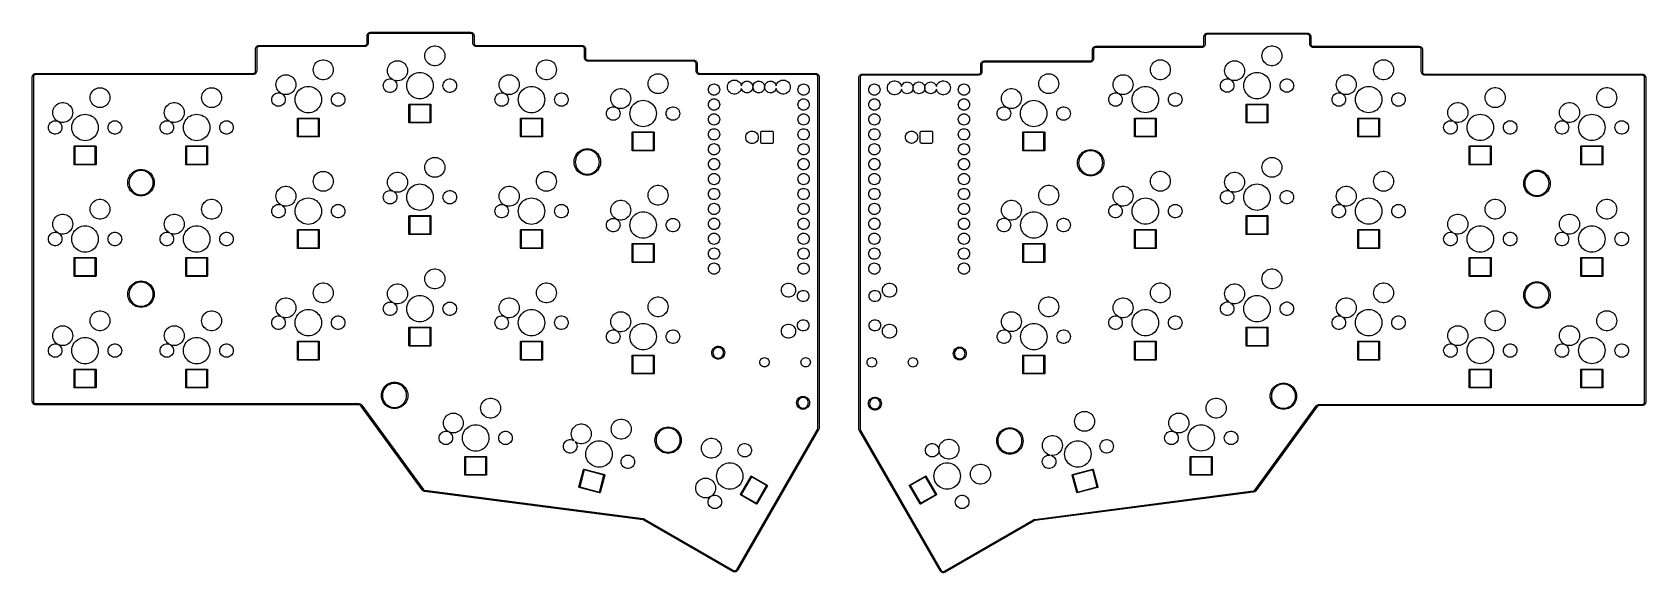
# Model space of a CAD drawing. Extents: x 11 to 286, y -112 to -20.
import ezdxf

# ---------------------------------------------------------------- set-up
doc = ezdxf.new("R2010")
doc.units = 0
doc.layers.add('BLACK', color=7, linetype='CONTINUOUS')

msp = doc.modelspace()

# ---------------------------------------------------------------- linework, layer by layer
at = {"layer": 'BLACK', "linetype": 'CONTINUOUS'}
for p, q in [((49.2493, -22.0421), (49.3443, -21.9471)), ((49.3443, -21.9471), (49.4581, -21.8756)), ((49.4581, -21.8756), (49.5849, -21.8312)), ((49.5849, -21.8312), (49.7184, -21.8162)), ((49.7184, -21.8162), (60.6064, -21.8146)), ((49.7184, -21.8162), (49.7184, -21.8162)), ((60.6064, -21.8146), (60.6064, -21.8146)), ((60.6064, -21.8146), (60.6064, -21.8146)), ((60.6064, -21.8146), (67.7176, -21.8146)), ((67.7176, -21.8146), (67.7176, -21.8146)), ((67.7176, -21.8146), (67.7702, -21.8146)), ((67.7702, -21.8146), (67.8719, -21.7874)), ((67.9777, -21.9553), (67.851, -21.9996)), ((67.8719, -21.7874), (67.963, -21.7348)), ((67.963, -21.7348), (68.0375, -21.6605)), ((68.0914, -21.8839), (67.9777, -21.9553)), ((68.0375, -21.6605), (68.0902, -21.5694)), ((68.0902, -21.5694), (68.1175, -21.4678)), ((68.1864, -21.7891), (68.0914, -21.8839)), ((68.1175, -21.4678), (68.1176, -21.4152)), ((68.1176, -21.4152), (68.1194, -20.1634)), ((68.1176, -21.4152), (68.1176, -21.4152)), ((68.1194, -20.1633), (68.1346, -20.03)), ((68.1194, -20.1634), (68.1194, -20.1633)), ((68.1346, -20.03), (68.1791, -19.9033)), ((68.1791, -19.9033), (68.2506, -19.7897)), ((68.2579, -21.6755), (68.1864, -21.7891)), ((68.2506, -19.7897), (68.3456, -19.6949)), ((68.3024, -21.5489), (68.2579, -21.6755)), ((68.3176, -21.4155), (68.3024, -21.5489)), ((68.3194, -20.1636), (68.3176, -21.4155)), ((68.3176, -21.4155), (68.3176, -21.4155)), ((68.3176, -21.4155), (68.3176, -21.4155)), ((68.3176, -21.4155), (68.3176, -21.4155)), ((68.3195, -20.111), (68.3194, -20.1636)), ((68.3194, -20.1636), (68.3194, -20.1636)), ((68.3194, -20.1636), (68.3194, -20.1636)), ((68.3468, -20.0094), (68.3195, -20.111)), ((68.3456, -19.6949), (68.4593, -19.6235)), ((68.3995, -19.9183), (68.3468, -20.0094)), ((68.474, -19.844), (68.3995, -19.9183)), ((68.4593, -19.6235), (68.586, -19.5792)), ((68.5651, -19.7914), (68.474, -19.844)), ((68.6668, -19.7642), (68.5651, -19.7914)), ((68.586, -19.5792), (68.7194, -19.5642)), ((68.7194, -19.7642), (68.6668, -19.7642)), ((68.7194, -19.5642), (85.7185, -19.5642)), ((68.7194, -19.5642), (68.7194, -19.5642)), ((85.7185, -19.7642), (68.7194, -19.7642)), ((68.7194, -19.7642), (68.7194, -19.7642)), ((68.7194, -19.7642), (68.7194, -19.7642)), ((79.0264, -21.9925), (79.2692, -21.9176)), ((79.2692, -21.9176), (79.5205, -21.8798)), ((79.5205, -21.8798), (79.7745, -21.8798)), ((79.7745, -21.8798), (80.0258, -21.9176)), ((80.0258, -21.9176), (80.2686, -21.9925)), ((85.7185, -19.5642), (85.852, -19.5793)), ((85.7712, -19.7642), (85.7185, -19.7642)), ((85.8729, -19.7915), (85.7712, -19.7642)), ((85.852, -19.5793), (85.9788, -19.6236)), ((85.9641, -19.8441), (85.8729, -19.7915)), ((86.0386, -19.9186), (85.9641, -19.8441)), ((85.9788, -19.6236), (86.0926, -19.6951)), ((86.0912, -20.0098), (86.0386, -19.9186)), ((86.1185, -20.1116), (86.0912, -20.0098)), ((86.0926, -19.6951), (86.1876, -19.7901)), ((86.1185, -20.1642), (86.1185, -20.1116)), ((86.1185, -21.4162), (86.1185, -20.1642)), ((86.1185, -20.1642), (86.1185, -20.1642)), ((86.1185, -20.1642), (86.1185, -20.1642)), ((86.1185, -20.1642), (86.1185, -20.1642)), ((86.1335, -21.5497), (86.1185, -21.4162)), ((86.1185, -21.4162), (86.1185, -21.4162)), ((86.1185, -21.4162), (86.1185, -21.4162)), ((86.1185, -21.4162), (86.1185, -21.4162)), ((86.1779, -21.6765), (86.1335, -21.5497)), ((86.2494, -21.7903), (86.1779, -21.6765)), ((86.1876, -19.7901), (86.2591, -19.9039)), ((86.3444, -21.8853), (86.2494, -21.7903)), ((86.2591, -19.9039), (86.3034, -20.0307)), ((86.3034, -20.0307), (86.3185, -20.1641)), ((86.3185, -20.1641), (86.3185, -20.1642)), ((86.3185, -20.1642), (86.3185, -21.4162)), ((86.3185, -21.4162), (86.3185, -21.4163)), ((86.3185, -21.4163), (86.3185, -21.4689)), ((86.3185, -21.4689), (86.3457, -21.5706)), ((86.4582, -21.9568), (86.3444, -21.8853)), ((86.3457, -21.5706), (86.3984, -21.6618)), ((86.3984, -21.6618), (86.4729, -21.7363)), ((86.585, -22.0012), (86.4582, -21.9568)), ((86.4729, -21.7363), (86.5641, -21.789)), ((86.5641, -21.789), (86.6658, -21.8162)), ((86.6658, -21.8162), (86.7185, -21.8162)), ((86.7185, -21.8162), (98.5915, -21.8162)), ((98.5915, -21.8162), (98.5964, -21.8146)), ((98.5964, -21.8146), (104.718, -21.8146)), ((104.718, -21.8146), (104.851, -21.8297)), ((104.851, -21.8297), (104.978, -21.874)), ((104.978, -21.874), (105.092, -21.9455)), ((105.092, -21.9455), (105.187, -22.0405)), ((191.924, -22.0076), (192.051, -21.9632)), ((192.051, -21.9632), (192.184, -21.9482)), ((192.184, -21.9482), (198.306, -21.9482)), ((198.306, -21.9482), (198.311, -21.9498)), ((198.311, -21.9498), (210.184, -21.9498)), ((210.184, -21.9498), (210.237, -21.9498)), ((210.237, -21.9498), (210.338, -21.9225)), ((210.338, -21.9225), (210.43, -21.8699)), ((210.43, -21.8699), (210.504, -21.7954)), ((210.504, -21.7954), (210.557, -21.7042)), ((210.557, -21.7042), (210.584, -21.6025)), ((210.653, -21.9239), (210.558, -22.0189)), ((210.584, -20.2978), (210.599, -20.1643)), ((210.584, -21.5498), (210.584, -20.2978)), ((210.584, -20.2978), (210.584, -20.2978)), ((210.584, -21.6025), (210.584, -21.5498)), ((210.599, -20.1643), (210.643, -20.0375)), ((210.643, -20.0375), (210.715, -19.9237)), ((210.724, -21.8101), (210.653, -21.9239)), ((210.715, -19.9237), (210.81, -19.8287)), ((210.769, -21.6833), (210.724, -21.8101)), ((210.784, -21.5498), (210.769, -21.6833)), ((210.811, -20.1434), (210.784, -20.2451)), ((210.784, -20.2451), (210.784, -20.2978)), ((210.784, -20.2978), (210.784, -20.2978)), ((210.784, -20.2978), (210.784, -21.5498)), ((210.81, -19.8287), (210.924, -19.7572)), ((210.864, -20.0522), (210.811, -20.1434)), ((210.938, -19.9777), (210.864, -20.0522)), ((210.924, -19.7572), (211.05, -19.7128)), ((211.03, -19.9251), (210.938, -19.9777)), ((211.131, -19.8978), (211.03, -19.9251)), ((211.05, -19.7128), (211.184, -19.6978)), ((211.184, -19.8978), (211.131, -19.8978)), ((211.184, -19.6978), (228.183, -19.6978)), ((228.183, -19.8978), (211.184, -19.8978)), ((221.533, -21.9875), (221.776, -21.9126)), ((221.776, -21.9126), (222.027, -21.8748)), ((222.027, -21.8748), (222.282, -21.8748)), ((222.282, -21.8748), (222.533, -21.9126)), ((222.533, -21.9126), (222.776, -21.9875)), ((228.183, -19.6978), (228.316, -19.7128)), ((228.183, -19.8978), (228.183, -19.8978)), ((228.183, -19.8978), (228.183, -19.8978)), ((228.236, -19.8978), (228.183, -19.8978)), ((228.337, -19.925), (228.236, -19.8978)), ((228.316, -19.7128), (228.443, -19.7571)), ((228.428, -19.9776), (228.337, -19.925)), ((228.503, -20.0519), (228.428, -19.9776)), ((228.443, -19.7571), (228.557, -19.8285)), ((228.556, -20.143), (228.503, -20.0519)), ((228.583, -20.2446), (228.556, -20.143)), ((228.557, -19.8285), (228.652, -19.9233)), ((228.583, -20.2972), (228.583, -20.2446)), ((228.585, -21.5491), (228.583, -20.2972)), ((228.583, -20.2972), (228.583, -20.2972)), ((228.6, -21.6824), (228.585, -21.5491)), ((228.585, -21.5491), (228.585, -21.5491)), ((228.644, -21.8091), (228.6, -21.6824)), ((228.716, -21.9227), (228.644, -21.8091)), ((228.652, -19.9233), (228.723, -20.0369)), ((228.811, -22.0175), (228.716, -21.9227)), ((228.723, -20.0369), (228.768, -20.1636)), ((228.768, -20.1636), (228.783, -20.2969)), ((228.783, -20.2969), (228.783, -20.2969)), ((228.783, -20.2969), (228.785, -21.5488)), ((228.785, -21.5488), (228.785, -21.5488)), ((228.785, -21.5488), (228.785, -21.6014)), ((228.785, -21.6014), (228.812, -21.703)), ((228.812, -21.703), (228.865, -21.7941)), ((228.865, -21.7941), (228.939, -21.8684)), ((228.939, -21.8684), (229.031, -21.921)), ((229.031, -21.921), (229.132, -21.9482)), ((229.132, -21.9482), (229.185, -21.9482)), ((229.185, -21.9482), (236.296, -21.9482)), ((236.296, -21.9482), (236.296, -21.9482)), ((236.296, -21.9482), (236.296, -21.9482)), ((236.296, -21.9482), (247.184, -21.9498)), ((247.184, -21.9498), (247.184, -21.9498)), ((247.184, -21.9498), (247.318, -21.9648)), ((247.318, -21.9648), (247.444, -22.0092)), ((49.1184, -22.4162), (49.1334, -22.2827)), ((49.1184, -26.1644), (49.1184, -22.4162)), ((49.1184, -22.4162), (49.1184, -22.4162)), ((49.1334, -22.2827), (49.1778, -22.1559)), ((49.1778, -22.1559), (49.2493, -22.0421)), ((49.3457, -22.2618), (49.3184, -22.3636)), ((49.3184, -22.3636), (49.3184, -22.4162)), ((49.3184, -22.4162), (49.3184, -22.4162)), ((49.3184, -22.4162), (49.3184, -22.4162)), ((49.3184, -22.4162), (49.3184, -26.1644)), ((49.3983, -22.1706), (49.3457, -22.2618)), ((49.4728, -22.0961), (49.3983, -22.1706)), ((49.564, -22.0435), (49.4728, -22.0961)), ((49.6657, -22.0162), (49.564, -22.0435)), ((49.7184, -22.0162), (49.6657, -22.0162)), ((60.6064, -22.0146), (49.7184, -22.0162)), ((49.7184, -22.0162), (49.7184, -22.0162)), ((49.7184, -22.0162), (49.7184, -22.0162)), ((49.7184, -22.0162), (49.7184, -22.0162)), ((49.7184, -22.0162), (49.7184, -22.0162)), ((59.4013, -24.7937), (59.5876, -24.6209)), ((59.5876, -24.6209), (59.7975, -24.4778)), ((59.7975, -24.4778), (60.0264, -24.3675)), ((60.0264, -24.3675), (60.2692, -24.2926)), ((60.2692, -24.2926), (60.5205, -24.2548)), ((60.5205, -24.2548), (60.7745, -24.2548)), ((67.7176, -22.0146), (60.6064, -22.0146)), ((60.7745, -24.2548), (61.0258, -24.2926)), ((61.0258, -24.2926), (61.2686, -24.3675)), ((61.2686, -24.3675), (61.4975, -24.4778)), ((61.4975, -24.4778), (61.7074, -24.6209)), ((61.7074, -24.6209), (61.8937, -24.7937)), ((67.7177, -22.0146), (67.7176, -22.0146)), ((67.851, -21.9996), (67.7177, -22.0146)), ((72.2376, -24.7859), (72.4475, -24.6428)), ((72.4475, -24.6428), (72.6764, -24.5325)), ((72.6764, -24.5325), (72.9192, -24.4576)), ((72.9192, -24.4576), (73.1705, -24.4198)), ((73.1705, -24.4198), (73.4245, -24.4198)), ((73.4245, -24.4198), (73.6758, -24.4576)), ((73.6758, -24.4576), (73.9186, -24.5325)), ((73.9186, -24.5325), (74.1475, -24.6428)), ((74.1475, -24.6428), (74.3574, -24.7859)), ((77.9475, -23.575), (77.9665, -23.3216)), ((77.9665, -23.8284), (77.9475, -23.575)), ((77.9665, -23.3216), (78.023, -23.0739)), ((78.023, -24.0761), (77.9665, -23.8284)), ((78.023, -23.0739), (78.1159, -22.8374)), ((78.1159, -24.3126), (78.023, -24.0761)), ((78.1159, -22.8374), (78.2429, -22.6174)), ((78.2429, -24.5326), (78.1159, -24.3126)), ((78.2429, -22.6174), (78.4013, -22.4187)), ((78.4013, -24.7313), (78.2429, -24.5326)), ((78.4013, -22.4187), (78.5876, -22.2459)), ((78.5876, -22.2459), (78.7975, -22.1028)), ((78.7975, -22.1028), (79.0264, -21.9925)), ((80.2686, -21.9925), (80.4975, -22.1028)), ((80.4975, -22.1028), (80.7074, -22.2459)), ((80.7074, -22.2459), (80.8937, -22.4187)), ((80.8937, -22.4187), (81.0521, -22.6174)), ((81.0521, -24.5326), (80.8937, -24.7313)), ((81.0521, -22.6174), (81.1791, -22.8374)), ((81.1791, -24.3126), (81.0521, -24.5326)), ((81.1791, -22.8374), (81.272, -23.0739)), ((81.272, -24.0761), (81.1791, -24.3126)), ((81.272, -23.0739), (81.3285, -23.3216)), ((81.3285, -23.8284), (81.272, -24.0761)), ((81.3285, -23.3216), (81.3475, -23.575)), ((81.3475, -23.575), (81.3285, -23.8284)), ((86.7185, -22.0162), (86.585, -22.0012)), ((98.5964, -22.0162), (86.7185, -22.0162)), ((97.4013, -24.7937), (97.5876, -24.6209)), ((97.5876, -24.6209), (97.7975, -24.4778)), ((97.7975, -24.4778), (98.0264, -24.3675)), ((98.0264, -24.3675), (98.2692, -24.2926)), ((98.2692, -24.2926), (98.5205, -24.2548)), ((98.5205, -24.2548), (98.7745, -24.2548)), ((98.6013, -22.0146), (98.5964, -22.0162)), ((104.718, -22.0146), (98.6013, -22.0146)), ((98.7745, -24.2548), (99.0258, -24.2926)), ((99.0258, -24.2926), (99.2686, -24.3675)), ((99.2686, -24.3675), (99.4975, -24.4778)), ((99.4975, -24.4778), (99.7074, -24.6209)), ((99.7074, -24.6209), (99.8937, -24.7937)), ((104.771, -22.0146), (104.718, -22.0146)), ((104.872, -22.0419), (104.771, -22.0146)), ((104.963, -22.0945), (104.872, -22.0419)), ((105.038, -22.169), (104.963, -22.0945)), ((105.091, -22.2602), (105.038, -22.169)), ((105.118, -22.362), (105.091, -22.2602)), ((105.118, -22.4146), (105.118, -22.362)), ((105.118, -23.914), (105.118, -22.4146)), ((105.118, -22.4146), (105.118, -22.4146)), ((105.118, -22.4146), (105.118, -22.4146)), ((105.118, -22.4146), (105.118, -22.4146)), ((105.133, -24.0475), (105.118, -23.914)), ((105.118, -23.914), (105.118, -23.914)), ((105.118, -23.914), (105.118, -23.914)), ((105.118, -23.914), (105.118, -23.914)), ((105.177, -24.1744), (105.133, -24.0475)), ((105.249, -24.2881), (105.177, -24.1744)), ((105.187, -22.0405), (105.258, -22.1543)), ((105.344, -24.3831), (105.249, -24.2881)), ((105.258, -22.1543), (105.303, -22.2811)), ((105.303, -22.2811), (105.318, -22.4145)), ((105.318, -22.4145), (105.318, -22.4146)), ((105.318, -22.4146), (105.318, -23.914)), ((105.318, -23.914), (105.318, -23.9141)), ((105.318, -23.9141), (105.318, -23.9667)), ((105.318, -23.9667), (105.345, -24.0684)), ((105.458, -24.4546), (105.344, -24.3831)), ((105.345, -24.0684), (105.398, -24.1596)), ((105.398, -24.1596), (105.472, -24.2341)), ((105.584, -24.499), (105.458, -24.4546)), ((105.472, -24.2341), (105.564, -24.2868)), ((105.564, -24.2868), (105.665, -24.314)), ((105.718, -24.514), (105.584, -24.499)), ((105.665, -24.314), (105.718, -24.314)), ((105.718, -24.314), (123.717, -24.314)), ((123.717, -24.514), (105.718, -24.514)), ((123.717, -24.314), (123.85, -24.329)), ((123.77, -24.514), (123.717, -24.514)), ((123.871, -24.5412), (123.77, -24.514)), ((123.85, -24.329), (123.977, -24.3733)), ((123.962, -24.5938), (123.871, -24.5412)), ((124.037, -24.6681), (123.962, -24.5938)), ((123.977, -24.3733), (124.091, -24.4447)), ((124.089, -24.7592), (124.037, -24.6681)), ((124.091, -24.4447), (124.186, -24.5395)), ((124.186, -24.5395), (124.257, -24.6531)), ((124.257, -24.6531), (124.302, -24.7797)), ((172.645, -24.7867), (172.717, -24.6731)), ((172.717, -24.6731), (172.812, -24.5782)), ((172.812, -24.5782), (172.925, -24.5069)), ((172.925, -24.5069), (173.052, -24.4626)), ((173.031, -24.6748), (172.94, -24.7274)), ((173.133, -24.6476), (173.031, -24.6748)), ((173.052, -24.4626), (173.185, -24.4476)), ((173.186, -24.6476), (173.133, -24.6476)), ((173.185, -24.4476), (173.186, -24.4476)), ((173.186, -24.4476), (191.184, -24.4476)), ((191.184, -24.6476), (173.186, -24.6476)), ((173.186, -24.6476), (173.186, -24.6476)), ((191.184, -24.4476), (191.237, -24.4476)), ((191.318, -24.6326), (191.184, -24.6476)), ((191.237, -24.4476), (191.339, -24.4203)), ((191.445, -24.5882), (191.318, -24.6326)), ((191.339, -24.4203), (191.43, -24.3677)), ((191.43, -24.3677), (191.505, -24.2932)), ((191.559, -24.5167), (191.445, -24.5882)), ((191.505, -24.2932), (191.557, -24.202)), ((191.557, -24.202), (191.584, -24.1003)), ((191.654, -24.4217), (191.559, -24.5167)), ((191.584, -22.5482), (191.6, -22.4147)), ((191.584, -24.0476), (191.584, -22.5482)), ((191.584, -24.1003), (191.584, -24.0476)), ((191.6, -22.4147), (191.644, -22.2879)), ((191.644, -22.2879), (191.715, -22.1741)), ((191.725, -24.3079), (191.654, -24.4217)), ((191.715, -22.1741), (191.81, -22.0791)), ((191.769, -24.1811), (191.725, -24.3079)), ((191.784, -24.0476), (191.769, -24.1811)), ((191.812, -22.3938), (191.784, -22.4955)), ((191.784, -22.4955), (191.784, -22.5482)), ((191.784, -22.5482), (191.784, -22.5482)), ((191.784, -22.5482), (191.784, -24.0476)), ((191.784, -24.0476), (191.784, -24.0476)), ((191.81, -22.0791), (191.924, -22.0076)), ((191.864, -22.3026), (191.812, -22.3938)), ((191.939, -22.2281), (191.864, -22.3026)), ((192.03, -22.1755), (191.939, -22.2281)), ((192.132, -22.1482), (192.03, -22.1755)), ((192.184, -22.1482), (192.132, -22.1482)), ((198.301, -22.1482), (192.184, -22.1482)), ((198.306, -22.1498), (198.301, -22.1482)), ((210.184, -22.1498), (198.306, -22.1498)), ((201.908, -24.7887), (202.095, -24.6159)), ((202.095, -24.6159), (202.304, -24.4728)), ((202.304, -24.4728), (202.533, -24.3625)), ((202.533, -24.3625), (202.776, -24.2876)), ((202.776, -24.2876), (203.027, -24.2498)), ((203.027, -24.2498), (203.282, -24.2498)), ((203.282, -24.2498), (203.533, -24.2876)), ((203.533, -24.2876), (203.776, -24.3625)), ((203.776, -24.3625), (204.004, -24.4728)), ((204.004, -24.4728), (204.214, -24.6159)), ((204.214, -24.6159), (204.401, -24.7887)), ((210.317, -22.1348), (210.184, -22.1498)), ((210.444, -22.0904), (210.317, -22.1348)), ((210.558, -22.0189), (210.444, -22.0904)), ((214.745, -24.7809), (214.954, -24.6378)), ((214.954, -24.6378), (215.183, -24.5275)), ((215.183, -24.5275), (215.426, -24.4526)), ((215.426, -24.4526), (215.677, -24.4148)), ((215.677, -24.4148), (215.932, -24.4148)), ((215.932, -24.4148), (216.183, -24.4526)), ((216.183, -24.4526), (216.426, -24.5275)), ((216.426, -24.5275), (216.654, -24.6378)), ((216.654, -24.6378), (216.864, -24.7809)), ((220.454, -23.57), (220.473, -23.3166)), ((220.473, -23.8234), (220.454, -23.57)), ((220.473, -23.3166), (220.53, -23.0689)), ((220.53, -24.0711), (220.473, -23.8234)), ((220.53, -23.0689), (220.623, -22.8324)), ((220.623, -24.3076), (220.53, -24.0711)), ((220.623, -22.8324), (220.75, -22.6124)), ((220.75, -24.5276), (220.623, -24.3076)), ((220.75, -22.6124), (220.908, -22.4137)), ((220.908, -24.7263), (220.75, -24.5276)), ((220.908, -22.4137), (221.095, -22.2409)), ((221.095, -22.2409), (221.304, -22.0978)), ((221.304, -22.0978), (221.533, -21.9875)), ((222.776, -21.9875), (223.004, -22.0978)), ((223.004, -22.0978), (223.214, -22.2409)), ((223.214, -22.2409), (223.401, -22.4137)), ((223.401, -22.4137), (223.559, -22.6124)), ((223.559, -24.5276), (223.401, -24.7263)), ((223.559, -22.6124), (223.686, -22.8324)), ((223.686, -24.3076), (223.559, -24.5276)), ((223.686, -22.8324), (223.779, -23.0689)), ((223.779, -24.0711), (223.686, -24.3076)), ((223.779, -23.0689), (223.836, -23.3166)), ((223.836, -23.8234), (223.779, -24.0711)), ((223.836, -23.3166), (223.855, -23.57)), ((223.855, -23.57), (223.836, -23.8234)), ((228.925, -22.0889), (228.811, -22.0175)), ((229.051, -22.1332), (228.925, -22.0889)), ((229.185, -22.1482), (229.051, -22.1332)), ((236.296, -22.1482), (229.185, -22.1482)), ((247.184, -22.1498), (236.296, -22.1482)), ((239.908, -24.7887), (240.095, -24.6159)), ((240.095, -24.6159), (240.304, -24.4728)), ((240.304, -24.4728), (240.533, -24.3625)), ((240.533, -24.3625), (240.776, -24.2876)), ((240.776, -24.2876), (241.027, -24.2498)), ((241.027, -24.2498), (241.282, -24.2498)), ((241.282, -24.2498), (241.533, -24.2876)), ((241.533, -24.2876), (241.776, -24.3625)), ((241.776, -24.3625), (242.004, -24.4728)), ((242.004, -24.4728), (242.214, -24.6159)), ((242.214, -24.6159), (242.401, -24.7887)), ((247.237, -22.1498), (247.184, -22.1498)), ((247.184, -22.1498), (247.184, -22.1498)), ((247.184, -22.1498), (247.184, -22.1498)), ((247.338, -22.1771), (247.237, -22.1498)), ((247.43, -22.2297), (247.338, -22.1771)), ((247.504, -22.3042), (247.43, -22.2297)), ((247.444, -22.0092), (247.558, -22.0807)), ((247.557, -22.3954), (247.504, -22.3042)), ((247.584, -22.4971), (247.557, -22.3954)), ((247.558, -22.0807), (247.653, -22.1757)), ((247.584, -22.5498), (247.584, -22.4971)), ((247.584, -26.298), (247.584, -22.5498)), ((247.653, -22.1757), (247.725, -22.2895)), ((247.725, -22.2895), (247.769, -22.4163)), ((247.769, -22.4163), (247.784, -22.5498)), ((247.784, -22.5498), (247.784, -26.298)), ((11.1175, -82.416), (11.1193, -27.1662)), ((11.1193, -27.1662), (11.1343, -27.0327)), ((11.1193, -27.1662), (11.1193, -27.1662)), ((11.1343, -27.0327), (11.1787, -26.9059)), ((11.1787, -26.9059), (11.2502, -26.7921)), ((11.2502, -26.7921), (11.3452, -26.6971)), ((11.3193, -27.1662), (11.3175, -82.416)), ((11.3466, -27.0118), (11.3193, -27.1135)), ((11.3193, -27.1135), (11.3193, -27.1662)), ((11.3193, -27.1662), (11.3193, -27.1662)), ((11.3193, -27.1662), (11.3193, -27.1662)), ((11.3452, -26.6971), (11.459, -26.6256)), ((11.3992, -26.9206), (11.3466, -27.0118)), ((11.4737, -26.8461), (11.3992, -26.9206)), ((11.459, -26.6256), (11.5858, -26.5812)), ((11.5649, -26.7935), (11.4737, -26.8461)), ((11.6666, -26.7662), (11.5649, -26.7935)), ((11.5858, -26.5812), (11.7193, -26.5662)), ((11.7192, -26.7662), (11.6666, -26.7662)), ((11.7193, -26.7662), (11.7192, -26.7662)), ((11.7193, -26.5662), (48.7184, -26.5644)), ((11.7193, -26.5662), (11.7193, -26.5662)), ((48.7184, -26.7644), (11.7193, -26.7662)), ((48.7184, -26.5644), (48.7184, -26.5644)), ((48.7184, -26.5644), (48.7711, -26.5644)), ((48.7185, -26.7644), (48.7184, -26.7644)), ((48.8519, -26.7494), (48.7185, -26.7644)), ((48.7711, -26.5644), (48.8728, -26.5371)), ((48.9787, -26.705), (48.8519, -26.7494)), ((48.8728, -26.5371), (48.964, -26.4845)), ((48.964, -26.4845), (49.0385, -26.41)), ((49.0925, -26.6335), (48.9787, -26.705)), ((49.0385, -26.41), (49.0911, -26.3188)), ((49.0911, -26.3188), (49.1184, -26.2171)), ((49.1875, -26.5385), (49.0925, -26.6335)), ((49.1184, -26.2171), (49.1184, -26.1644)), ((49.1184, -26.1644), (49.1184, -26.1644)), ((49.259, -26.4247), (49.1875, -26.5385)), ((49.3034, -26.2979), (49.259, -26.4247)), ((49.3184, -26.1644), (49.3034, -26.2979)), ((49.3184, -26.1644), (49.3184, -26.1644)), ((49.3184, -26.1644), (49.3184, -26.1644)), ((52.8929, -27.5324), (53.0513, -27.3337)), ((53.0513, -27.3337), (53.2376, -27.1609)), ((53.2376, -27.1609), (53.4475, -27.0178)), ((53.4475, -27.0178), (53.6764, -26.9075)), ((53.6764, -26.9075), (53.9192, -26.8326)), ((53.9192, -26.8326), (54.1705, -26.7948)), ((54.1705, -26.7948), (54.4245, -26.7948)), ((54.4245, -26.7948), (54.6758, -26.8326)), ((54.6758, -26.8326), (54.9186, -26.9075)), ((54.9186, -26.9075), (55.1475, -27.0178)), ((55.1475, -27.0178), (55.3574, -27.1609)), ((55.3574, -27.1609), (55.5437, -27.3337)), ((55.5437, -27.3337), (55.7021, -27.5324)), ((58.9475, -25.95), (58.9665, -25.6966)), ((58.9665, -26.2034), (58.9475, -25.95)), ((58.9665, -25.6966), (59.023, -25.4489)), ((59.023, -26.4511), (58.9665, -26.2034)), ((59.023, -25.4489), (59.1159, -25.2124)), ((59.1159, -26.6876), (59.023, -26.4511)), ((59.1159, -25.2124), (59.2429, -24.9924)), ((59.2429, -26.9076), (59.1159, -26.6876)), ((59.2429, -24.9924), (59.4013, -24.7937)), ((59.4013, -27.1063), (59.2429, -26.9076)), ((59.5876, -27.2791), (59.4013, -27.1063)), ((59.7975, -27.4222), (59.5876, -27.2791)), ((60.0264, -27.5325), (59.7975, -27.4222)), ((61.4975, -27.4222), (61.2686, -27.5325)), ((61.7074, -27.2791), (61.4975, -27.4222)), ((61.8937, -27.1063), (61.7074, -27.2791)), ((61.8937, -24.7937), (62.0521, -24.9924)), ((62.0521, -26.9076), (61.8937, -27.1063)), ((62.0521, -24.9924), (62.1791, -25.2124)), ((62.1791, -26.6876), (62.0521, -26.9076)), ((62.1791, -25.2124), (62.272, -25.4489)), ((62.272, -26.4511), (62.1791, -26.6876)), ((62.272, -25.4489), (62.3285, -25.6966)), ((62.3285, -26.2034), (62.272, -26.4511)), ((62.3285, -25.6966), (62.3475, -25.95)), ((62.3475, -25.95), (62.3285, -26.2034)), ((71.5975, -26.115), (71.6165, -25.8616)), ((71.6165, -26.3684), (71.5975, -26.115)), ((71.6165, -25.8616), (71.673, -25.6139)), ((71.673, -26.6161), (71.6165, -26.3684)), ((71.673, -25.6139), (71.7659, -25.3774)), ((71.7659, -26.8526), (71.673, -26.6161)), ((71.7659, -25.3774), (71.8929, -25.1574)), ((71.8929, -27.0726), (71.7659, -26.8526)), ((71.8929, -25.1574), (72.0513, -24.9587)), ((72.0513, -27.2713), (71.8929, -27.0726)), ((72.0513, -24.9587), (72.2376, -24.7859)), ((72.2376, -27.4441), (72.0513, -27.2713)), ((72.4475, -27.5872), (72.2376, -27.4441)), ((74.3574, -27.4441), (74.1475, -27.5872)), ((74.3574, -24.7859), (74.5437, -24.9587)), ((74.5437, -27.2713), (74.3574, -27.4441)), ((74.5437, -24.9587), (74.7021, -25.1574)), ((74.7021, -27.0726), (74.5437, -27.2713)), ((74.7021, -25.1574), (74.8291, -25.3774)), ((74.8291, -26.8526), (74.7021, -27.0726)), ((74.8291, -25.3774), (74.922, -25.6139)), ((74.922, -26.6161), (74.8291, -26.8526)), ((74.922, -25.6139), (74.9785, -25.8616)), ((74.9785, -26.3684), (74.922, -26.6161)), ((74.9785, -25.8616), (74.9975, -26.115)), ((74.9975, -26.115), (74.9785, -26.3684)), ((75.1589, -27.53), (75.3225, -27.2853)), ((75.3225, -27.2853), (75.5165, -27.064)), ((75.5165, -27.064), (75.7378, -26.87)), ((75.7378, -26.87), (75.9825, -26.7064)), ((75.9825, -26.7064), (76.2465, -26.5763)), ((76.2465, -26.5763), (76.5252, -26.4817)), ((76.5252, -26.4817), (76.8138, -26.4242)), ((76.8138, -26.4242), (77.1075, -26.405)), ((77.1075, -26.405), (77.4012, -26.4242)), ((77.4012, -26.4242), (77.6898, -26.4817)), ((77.6898, -26.4817), (77.9685, -26.5763)), ((77.9685, -26.5763), (78.2325, -26.7064)), ((78.2325, -26.7064), (78.4772, -26.87)), ((78.5876, -24.9041), (78.4013, -24.7313)), ((78.4772, -26.87), (78.6985, -27.064)), ((78.7975, -25.0472), (78.5876, -24.9041)), ((78.6985, -27.064), (78.8925, -27.2853)), ((79.0264, -25.1575), (78.7975, -25.0472)), ((78.8925, -27.2853), (79.0561, -27.53)), ((79.2692, -25.2324), (79.0264, -25.1575)), ((79.5205, -25.2702), (79.2692, -25.2324)), ((79.7745, -25.2702), (79.5205, -25.2702)), ((80.0258, -25.2324), (79.7745, -25.2702)), ((80.2686, -25.1575), (80.0258, -25.2324)), ((80.4975, -25.0472), (80.2686, -25.1575)), ((80.7074, -24.9041), (80.4975, -25.0472)), ((80.8937, -24.7313), (80.7074, -24.9041)), ((90.8929, -27.5324), (91.0513, -27.3337)), ((91.0513, -27.3337), (91.2376, -27.1609)), ((91.2376, -27.1609), (91.4475, -27.0178)), ((91.4475, -27.0178), (91.6764, -26.9075)), ((91.6764, -26.9075), (91.9192, -26.8326)), ((91.9192, -26.8326), (92.1705, -26.7948)), ((92.1705, -26.7948), (92.4245, -26.7948)), ((92.4245, -26.7948), (92.6758, -26.8326)), ((92.6758, -26.8326), (92.9186, -26.9075)), ((92.9186, -26.9075), (93.1475, -27.0178)), ((93.1475, -27.0178), (93.3574, -27.1609)), ((93.3574, -27.1609), (93.5437, -27.3337)), ((93.5437, -27.3337), (93.7021, -27.5324)), ((96.9475, -25.95), (96.9665, -25.6966)), ((96.9665, -26.2034), (96.9475, -25.95)), ((96.9665, -25.6966), (97.023, -25.4489)), ((97.023, -26.4511), (96.9665, -26.2034)), ((97.023, -25.4489), (97.1159, -25.2124)), ((97.1159, -26.6876), (97.023, -26.4511)), ((97.1159, -25.2124), (97.2429, -24.9924)), ((97.2429, -26.9076), (97.1159, -26.6876)), ((97.2429, -24.9924), (97.4013, -24.7937)), ((97.4013, -27.1063), (97.2429, -26.9076)), ((97.5876, -27.2791), (97.4013, -27.1063)), ((97.7975, -27.4222), (97.5876, -27.2791)), ((98.0264, -27.5325), (97.7975, -27.4222)), ((99.4975, -27.4222), (99.2686, -27.5325)), ((99.7074, -27.2791), (99.4975, -27.4222)), ((99.8937, -27.1063), (99.7074, -27.2791)), ((99.8937, -24.7937), (100.052, -24.9924)), ((100.052, -26.9076), (99.8937, -27.1063)), ((100.052, -24.9924), (100.179, -25.2124)), ((100.179, -26.6876), (100.052, -26.9076)), ((100.179, -25.2124), (100.272, -25.4489)), ((100.272, -26.4511), (100.179, -26.6876)), ((100.272, -25.4489), (100.329, -25.6966)), ((100.329, -26.2034), (100.272, -26.4511)), ((100.329, -25.6966), (100.347, -25.95)), ((100.347, -25.95), (100.329, -26.2034)), ((116.116, -27.5874), (116.243, -27.3674)), ((116.243, -27.3674), (116.401, -27.1687)), ((116.401, -27.1687), (116.588, -26.9959)), ((116.588, -26.9959), (116.797, -26.8528)), ((116.797, -26.8528), (117.026, -26.7425)), ((117.026, -26.7425), (117.269, -26.6676)), ((117.269, -26.6676), (117.52, -26.6298)), ((117.52, -26.6298), (117.775, -26.6298)), ((117.775, -26.6298), (118.026, -26.6676)), ((118.026, -26.6676), (118.269, -26.7425)), ((118.269, -26.7425), (118.497, -26.8528)), ((118.497, -26.8528), (118.707, -26.9959)), ((118.707, -26.9959), (118.894, -27.1687)), ((118.894, -27.1687), (119.052, -27.3674)), ((119.052, -27.3674), (119.179, -27.5874)), ((124.117, -24.8608), (124.089, -24.7592)), ((124.117, -24.9134), (124.117, -24.8608)), ((124.119, -26.1672), (124.117, -24.9134)), ((124.117, -24.9134), (124.117, -24.9134)), ((124.117, -24.9134), (124.117, -24.9134)), ((124.117, -24.9134), (124.117, -24.9134)), ((124.134, -26.3005), (124.119, -26.1672)), ((124.119, -26.1672), (124.119, -26.1672)), ((124.119, -26.1672), (124.119, -26.1672)), ((124.119, -26.1672), (124.119, -26.1672)), ((124.179, -26.4272), (124.134, -26.3005)), ((124.25, -26.5408), (124.179, -26.4272)), ((124.345, -26.6356), (124.25, -26.5408)), ((124.302, -24.7797), (124.317, -24.913)), ((124.317, -24.913), (124.317, -24.9131)), ((124.317, -24.9131), (124.319, -26.1669)), ((124.319, -26.1669), (124.319, -26.1669)), ((124.319, -26.1669), (124.319, -26.2195)), ((124.319, -26.2195), (124.346, -26.3211)), ((124.459, -26.7069), (124.345, -26.6356)), ((124.346, -26.3211), (124.399, -26.4121)), ((124.399, -26.4121), (124.474, -26.4865)), ((124.586, -26.7512), (124.459, -26.7069)), ((124.474, -26.4865), (124.565, -26.539)), ((124.565, -26.539), (124.666, -26.5662)), ((124.719, -26.7662), (124.586, -26.7512)), ((124.666, -26.5662), (124.719, -26.5662)), ((124.719, -26.5662), (144.469, -26.5644)), ((144.469, -26.7644), (124.719, -26.7662)), ((144.469, -26.5644), (144.602, -26.5794)), ((144.522, -26.7644), (144.469, -26.7644)), ((144.623, -26.7917), (144.522, -26.7644)), ((144.602, -26.5794), (144.729, -26.6238)), ((144.714, -26.8443), (144.623, -26.7917)), ((144.789, -26.9188), (144.714, -26.8443)), ((144.729, -26.6238), (144.843, -26.6953)), ((144.842, -27.01), (144.789, -26.9188)), ((144.869, -27.1117), (144.842, -27.01)), ((144.843, -26.6953), (144.938, -26.7903)), ((144.869, -27.1644), (144.869, -27.1117)), ((144.869, -86.9894), (144.869, -27.1644)), ((144.869, -27.1644), (144.869, -27.1644)), ((144.869, -27.1644), (144.869, -27.1644)), ((144.869, -27.1644), (144.869, -27.1644)), ((144.938, -26.7903), (145.009, -26.9041)), ((145.009, -26.9041), (145.054, -27.0309)), ((145.054, -27.0309), (145.069, -27.1643)), ((145.069, -27.1643), (145.069, -27.1644)), ((145.069, -27.1644), (145.069, -86.9894)), ((151.833, -27.298), (151.849, -27.1645)), ((151.833, -87.123), (151.833, -27.298)), ((151.833, -27.298), (151.833, -27.298)), ((151.849, -27.1645), (151.893, -27.0377)), ((151.893, -27.0377), (151.964, -26.9239)), ((151.964, -26.9239), (152.059, -26.8289)), ((152.061, -27.1436), (152.034, -27.2453)), ((152.034, -27.2453), (152.034, -27.298)), ((152.034, -27.298), (152.034, -87.123)), ((152.059, -26.8289), (152.173, -26.7574)), ((152.113, -27.0524), (152.061, -27.1436)), ((152.188, -26.9779), (152.113, -27.0524)), ((152.173, -26.7574), (152.3, -26.713)), ((152.279, -26.9252), (152.188, -26.9779)), ((152.381, -26.898), (152.279, -26.9252)), ((152.3, -26.713), (152.434, -26.698)), ((152.434, -26.898), (152.381, -26.898)), ((152.434, -26.698), (172.183, -26.6998)), ((172.183, -26.8998), (152.434, -26.898)), ((172.183, -26.6998), (172.183, -26.6998)), ((172.183, -26.6998), (172.236, -26.6998)), ((172.317, -26.8848), (172.183, -26.8998)), ((172.183, -26.8998), (172.183, -26.8998)), ((172.236, -26.6998), (172.338, -26.6726)), ((172.444, -26.8405), (172.317, -26.8848)), ((172.338, -26.6726), (172.429, -26.6201)), ((172.429, -26.6201), (172.503, -26.5457)), ((172.557, -26.7692), (172.444, -26.8405)), ((172.503, -26.5457), (172.556, -26.4546)), ((172.556, -26.4546), (172.583, -26.353)), ((172.652, -26.6743), (172.557, -26.7692)), ((172.583, -26.3004), (172.586, -25.0466)), ((172.583, -26.353), (172.583, -26.3004)), ((172.583, -26.3004), (172.583, -26.3004)), ((172.586, -25.0466), (172.601, -24.9133)), ((172.586, -25.0466), (172.586, -25.0466)), ((172.601, -24.9133), (172.645, -24.7867)), ((172.724, -26.5608), (172.652, -26.6743)), ((172.768, -26.4341), (172.724, -26.5608)), ((172.783, -26.3008), (172.768, -26.4341)), ((172.786, -25.047), (172.783, -26.3008)), ((172.783, -26.3008), (172.783, -26.3008)), ((172.813, -24.8928), (172.786, -24.9944)), ((172.786, -24.9944), (172.786, -25.047)), ((172.786, -25.047), (172.786, -25.047)), ((172.866, -24.8017), (172.813, -24.8928)), ((172.94, -24.7274), (172.866, -24.8017)), ((182.616, -27.5874), (182.743, -27.3674)), ((182.743, -27.3674), (182.901, -27.1687)), ((182.901, -27.1687), (183.088, -26.9959)), ((183.088, -26.9959), (183.297, -26.8528)), ((183.297, -26.8528), (183.526, -26.7425)), ((183.526, -26.7425), (183.769, -26.6676)), ((183.769, -26.6676), (184.02, -26.6298)), ((184.02, -26.6298), (184.275, -26.6298)), ((184.275, -26.6298), (184.526, -26.6676)), ((184.526, -26.6676), (184.769, -26.7425)), ((184.769, -26.7425), (184.998, -26.8528)), ((184.998, -26.8528), (185.207, -26.9959)), ((185.207, -26.9959), (185.394, -27.1687)), ((185.394, -27.1687), (185.552, -27.3674)), ((185.552, -27.3674), (185.679, -27.5874)), ((195.4, -27.5274), (195.558, -27.3287)), ((195.558, -27.3287), (195.745, -27.1559)), ((195.745, -27.1559), (195.954, -27.0128)), ((195.954, -27.0128), (196.183, -26.9025)), ((196.183, -26.9025), (196.426, -26.8276)), ((196.426, -26.8276), (196.677, -26.7898)), ((196.677, -26.7898), (196.932, -26.7898)), ((196.932, -26.7898), (197.183, -26.8276)), ((197.183, -26.8276), (197.426, -26.9025)), ((197.426, -26.9025), (197.654, -27.0128)), ((197.654, -27.0128), (197.864, -27.1559)), ((197.864, -27.1559), (198.051, -27.3287)), ((198.051, -27.3287), (198.209, -27.5274)), ((201.454, -25.945), (201.473, -25.6916)), ((201.473, -26.1984), (201.454, -25.945)), ((201.473, -25.6916), (201.53, -25.4439)), ((201.53, -26.4461), (201.473, -26.1984)), ((201.53, -25.4439), (201.623, -25.2074)), ((201.623, -26.6826), (201.53, -26.4461)), ((201.623, -25.2074), (201.75, -24.9874)), ((201.75, -26.9026), (201.623, -26.6826)), ((201.75, -24.9874), (201.908, -24.7887)), ((201.908, -27.1013), (201.75, -26.9026)), ((202.095, -27.2741), (201.908, -27.1013)), ((202.304, -27.4172), (202.095, -27.2741)), ((202.533, -27.5275), (202.304, -27.4172)), ((204.004, -27.4172), (203.776, -27.5275)), ((204.214, -27.2741), (204.004, -27.4172)), ((204.401, -27.1013), (204.214, -27.2741)), ((204.401, -24.7887), (204.559, -24.9874)), ((204.559, -26.9026), (204.401, -27.1013)), ((204.559, -24.9874), (204.686, -25.2074)), ((204.686, -26.6826), (204.559, -26.9026)), ((204.686, -25.2074), (204.779, -25.4439)), ((204.779, -26.4461), (204.686, -26.6826)), ((204.779, -25.4439), (204.836, -25.6916)), ((204.836, -26.1984), (204.779, -26.4461)), ((204.836, -25.6916), (204.855, -25.945)), ((204.855, -25.945), (204.836, -26.1984)), ((214.105, -26.11), (214.123, -25.8566)), ((214.123, -26.3634), (214.105, -26.11)), ((214.123, -25.8566), (214.18, -25.6089)), ((214.18, -26.6111), (214.123, -26.3634)), ((214.18, -25.6089), (214.273, -25.3724)), ((214.273, -26.8476), (214.18, -26.6111)), ((214.273, -25.3724), (214.4, -25.1524)), ((214.4, -27.0676), (214.273, -26.8476)), ((214.4, -25.1524), (214.558, -24.9537)), ((214.558, -27.2663), (214.4, -27.0676)), ((214.558, -24.9537), (214.745, -24.7809)), ((214.745, -27.4391), (214.558, -27.2663)), ((214.954, -27.5822), (214.745, -27.4391)), ((216.864, -27.4391), (216.654, -27.5822)), ((216.864, -24.7809), (217.051, -24.9537)), ((217.051, -27.2663), (216.864, -27.4391)), ((217.051, -24.9537), (217.209, -25.1524)), ((217.209, -27.0676), (217.051, -27.2663)), ((217.209, -25.1524), (217.336, -25.3724)), ((217.336, -26.8476), (217.209, -27.0676)), ((217.336, -25.3724), (217.429, -25.6089)), ((217.429, -26.6111), (217.336, -26.8476)), ((217.429, -25.6089), (217.486, -25.8566)), ((217.486, -26.3634), (217.429, -26.6111)), ((217.486, -25.8566), (217.504, -26.11)), ((217.504, -26.11), (217.486, -26.3634)), ((217.666, -27.525), (217.829, -27.2803)), ((217.829, -27.2803), (218.024, -27.059)), ((218.024, -27.059), (218.245, -26.865)), ((218.245, -26.865), (218.489, -26.7014)), ((218.489, -26.7014), (218.753, -26.5713)), ((218.753, -26.5713), (219.032, -26.4767)), ((219.032, -26.4767), (219.321, -26.4192)), ((219.321, -26.4192), (219.614, -26.4)), ((219.614, -26.4), (219.908, -26.4192)), ((219.908, -26.4192), (220.197, -26.4767)), ((220.197, -26.4767), (220.476, -26.5713)), ((220.476, -26.5713), (220.739, -26.7014)), ((220.739, -26.7014), (220.984, -26.865)), ((221.095, -24.8991), (220.908, -24.7263)), ((220.984, -26.865), (221.205, -27.059)), ((221.304, -25.0422), (221.095, -24.8991)), ((221.205, -27.059), (221.4, -27.2803)), ((221.533, -25.1525), (221.304, -25.0422)), ((221.4, -27.2803), (221.563, -27.525)), ((221.776, -25.2274), (221.533, -25.1525)), ((222.027, -25.2652), (221.776, -25.2274)), ((222.282, -25.2652), (222.027, -25.2652)), ((222.533, -25.2274), (222.282, -25.2652)), ((222.776, -25.1525), (222.533, -25.2274)), ((223.004, -25.0422), (222.776, -25.1525)), ((223.214, -24.8991), (223.004, -25.0422)), ((223.401, -24.7263), (223.214, -24.8991)), ((233.4, -27.5274), (233.558, -27.3287)), ((233.558, -27.3287), (233.745, -27.1559)), ((233.745, -27.1559), (233.954, -27.0128)), ((233.954, -27.0128), (234.183, -26.9025)), ((234.183, -26.9025), (234.426, -26.8276)), ((234.426, -26.8276), (234.677, -26.7898)), ((234.677, -26.7898), (234.932, -26.7898)), ((234.932, -26.7898), (235.183, -26.8276)), ((235.183, -26.8276), (235.426, -26.9025)), ((235.426, -26.9025), (235.654, -27.0128)), ((235.654, -27.0128), (235.864, -27.1559)), ((235.864, -27.1559), (236.051, -27.3287)), ((236.051, -27.3287), (236.209, -27.5274)), ((239.454, -25.945), (239.473, -25.6916)), ((239.473, -26.1984), (239.454, -25.945)), ((239.473, -25.6916), (239.53, -25.4439)), ((239.53, -26.4461), (239.473, -26.1984)), ((239.53, -25.4439), (239.623, -25.2074)), ((239.623, -26.6826), (239.53, -26.4461)), ((239.623, -25.2074), (239.75, -24.9874)), ((239.75, -26.9026), (239.623, -26.6826)), ((239.75, -24.9874), (239.908, -24.7887)), ((239.908, -27.1013), (239.75, -26.9026)), ((240.095, -27.2741), (239.908, -27.1013)), ((240.304, -27.4172), (240.095, -27.2741)), ((240.533, -27.5275), (240.304, -27.4172)), ((242.004, -27.4172), (241.776, -27.5275)), ((242.214, -27.2741), (242.004, -27.4172)), ((242.401, -27.1013), (242.214, -27.2741)), ((242.401, -24.7887), (242.559, -24.9874)), ((242.559, -26.9026), (242.401, -27.1013)), ((242.559, -24.9874), (242.686, -25.2074)), ((242.686, -26.6826), (242.559, -26.9026)), ((242.686, -25.2074), (242.779, -25.4439)), ((242.779, -26.4461), (242.686, -26.6826)), ((242.779, -25.4439), (242.836, -25.6916)), ((242.836, -26.1984), (242.779, -26.4461)), ((242.836, -25.6916), (242.855, -25.945)), ((242.855, -25.945), (242.836, -26.1984)), ((247.599, -26.4315), (247.584, -26.298)), ((247.584, -26.298), (247.584, -26.298)), ((247.643, -26.5583), (247.599, -26.4315)), ((247.715, -26.6721), (247.643, -26.5583)), ((247.81, -26.7671), (247.715, -26.6721)), ((247.784, -26.298), (247.784, -26.298)), ((247.784, -26.298), (247.784, -26.3507)), ((247.784, -26.3507), (247.811, -26.4524)), ((247.924, -26.8386), (247.81, -26.7671)), ((247.811, -26.4524), (247.864, -26.5436)), ((247.864, -26.5436), (247.938, -26.6181)), ((248.05, -26.883), (247.924, -26.8386)), ((247.938, -26.6181), (248.03, -26.6707)), ((248.03, -26.6707), (248.131, -26.698)), ((248.184, -26.898), (248.05, -26.883)), ((248.131, -26.698), (248.184, -26.698)), ((248.184, -26.698), (285.183, -26.6998)), ((285.183, -26.8998), (248.184, -26.898)), ((285.183, -26.6998), (285.317, -26.7148)), ((285.236, -26.8998), (285.183, -26.8998)), ((285.338, -26.9271), (285.236, -26.8998)), ((285.317, -26.7148), (285.443, -26.7592)), ((285.429, -26.9797), (285.338, -26.9271)), ((285.503, -27.0542), (285.429, -26.9797)), ((285.443, -26.7592), (285.557, -26.8307)), ((285.556, -27.1454), (285.503, -27.0542)), ((285.583, -27.2471), (285.556, -27.1454)), ((285.557, -26.8307), (285.652, -26.9257)), ((285.583, -27.2998), (285.583, -27.2471)), ((285.585, -82.5496), (285.583, -27.2998)), ((285.652, -26.9257), (285.724, -27.0395)), ((285.724, -27.0395), (285.768, -27.1663)), ((285.768, -27.1663), (285.783, -27.2998)), ((285.783, -27.2998), (285.783, -27.2998)), ((285.783, -27.2998), (285.785, -82.5496)), ((20.9665, -30.4466), (21.023, -30.1989)), ((21.023, -30.1989), (21.1159, -29.9624)), ((21.1159, -29.9624), (21.2429, -29.7424)), ((21.2429, -29.7424), (21.4013, -29.5437)), ((21.4013, -29.5437), (21.5876, -29.3709)), ((21.5876, -29.3709), (21.7975, -29.2278)), ((21.7975, -29.2278), (22.0264, -29.1175)), ((22.0264, -29.1175), (22.2692, -29.0426)), ((22.2692, -29.0426), (22.5205, -29.0048)), ((22.5205, -29.0048), (22.7745, -29.0048)), ((22.7745, -29.0048), (23.0258, -29.0426)), ((23.0258, -29.0426), (23.2686, -29.1175)), ((23.2686, -29.1175), (23.4975, -29.2278)), ((23.4975, -29.2278), (23.7074, -29.3709)), ((23.7074, -29.3709), (23.8937, -29.5437)), ((23.8937, -29.5437), (24.0521, -29.7424)), ((24.0521, -29.7424), (24.1791, -29.9624)), ((24.1791, -29.9624), (24.272, -30.1989)), ((24.272, -30.1989), (24.3285, -30.4466)), ((39.9665, -30.4466), (40.023, -30.1989)), ((40.023, -30.1989), (40.1159, -29.9624)), ((40.1159, -29.9624), (40.2429, -29.7424)), ((40.2429, -29.7424), (40.4013, -29.5437)), ((40.4013, -29.5437), (40.5876, -29.3709)), ((40.5876, -29.3709), (40.7975, -29.2278)), ((40.7975, -29.2278), (41.0264, -29.1175)), ((41.0264, -29.1175), (41.2692, -29.0426)), ((41.2692, -29.0426), (41.5205, -29.0048)), ((41.5205, -29.0048), (41.7745, -29.0048)), ((41.7745, -29.0048), (42.0258, -29.0426)), ((42.0258, -29.0426), (42.2686, -29.1175)), ((42.2686, -29.1175), (42.4975, -29.2278)), ((42.4975, -29.2278), (42.7074, -29.3709)), ((42.7074, -29.3709), (42.8937, -29.5437)), ((42.8937, -29.5437), (43.0521, -29.7424)), ((43.0521, -29.7424), (43.1791, -29.9624)), ((43.1791, -29.9624), (43.272, -30.1989)), ((43.272, -30.1989), (43.3285, -30.4466)), ((52.1776, -30.2553), (52.3345, -30.1123)), ((52.3345, -30.1123), (52.5149, -30.0006)), ((52.5149, -30.0006), (52.7128, -29.9239)), ((52.5975, -28.49), (52.6165, -28.2366)), ((52.6165, -28.7434), (52.5975, -28.49)), ((52.6165, -28.2366), (52.673, -27.9889)), ((52.673, -28.9911), (52.6165, -28.7434)), ((52.673, -27.9889), (52.7659, -27.7524)), ((52.7659, -29.2276), (52.673, -28.9911)), ((52.7128, -29.9239), (52.9214, -29.8849)), ((52.7659, -27.7524), (52.8929, -27.5324)), ((52.8929, -29.4476), (52.7659, -29.2276)), ((53.0513, -29.6463), (52.8929, -29.4476)), ((52.9214, -29.8849), (53.1336, -29.8849)), ((53.2376, -29.8191), (53.0513, -29.6463)), ((53.1336, -29.8849), (53.3422, -29.9239)), ((53.4475, -29.9622), (53.2376, -29.8191)), ((53.3422, -29.9239), (53.4735, -29.9748)), ((53.4735, -29.9748), (53.4475, -29.9622)), ((53.6764, -30.0725), (53.5857, -30.0288)), ((53.5857, -30.0288), (53.7205, -30.1123)), ((53.9192, -30.1474), (53.6764, -30.0725)), ((53.7205, -30.1123), (53.8774, -30.2553)), ((54.1705, -30.1852), (53.9192, -30.1474)), ((54.4245, -30.1852), (54.1705, -30.1852)), ((54.6758, -30.1474), (54.4245, -30.1852)), ((54.9186, -30.0725), (54.6758, -30.1474)), ((55.1475, -29.9622), (54.9186, -30.0725)), ((55.3574, -29.8191), (55.1475, -29.9622)), ((55.5437, -29.6463), (55.3574, -29.8191)), ((55.7021, -29.4476), (55.5437, -29.6463)), ((55.7021, -27.5324), (55.8291, -27.7524)), ((55.8291, -29.2276), (55.7021, -29.4476)), ((55.8291, -27.7524), (55.922, -27.9889)), ((55.922, -28.9911), (55.8291, -29.2276)), ((55.922, -27.9889), (55.9785, -28.2366)), ((55.9785, -28.7434), (55.922, -28.9911)), ((55.9342, -30.4477), (56.0288, -30.169)), ((55.9785, -28.2366), (55.9975, -28.49)), ((55.9975, -28.49), (55.9785, -28.7434)), ((56.0288, -30.169), (56.1589, -29.905)), ((56.1589, -29.905), (56.3225, -29.6603)), ((56.3225, -29.6603), (56.5165, -29.439)), ((56.5165, -29.439), (56.7378, -29.245)), ((56.7378, -29.245), (56.9825, -29.0814)), ((56.9825, -29.0814), (57.2465, -28.9513)), ((57.2465, -28.9513), (57.5252, -28.8567)), ((57.5252, -28.8567), (57.8138, -28.7992)), ((57.8138, -28.7992), (58.1075, -28.78)), ((58.1075, -28.78), (58.4012, -28.7992)), ((58.4012, -28.7992), (58.6898, -28.8567)), ((58.6898, -28.8567), (58.9685, -28.9513)), ((58.9685, -28.9513), (59.2325, -29.0814)), ((59.2325, -29.0814), (59.4772, -29.245)), ((59.4772, -29.245), (59.6985, -29.439)), ((59.6985, -29.439), (59.8925, -29.6603)), ((59.8925, -29.6603), (60.0561, -29.905)), ((60.2692, -27.6074), (60.0264, -27.5325)), ((60.0561, -29.905), (60.1862, -30.169)), ((60.1862, -30.169), (60.2808, -30.4477)), ((60.5205, -27.6452), (60.2692, -27.6074)), ((60.7745, -27.6452), (60.5205, -27.6452)), ((61.0258, -27.6074), (60.7745, -27.6452)), ((61.2686, -27.5325), (61.0258, -27.6074)), ((62.3376, -30.2553), (62.4945, -30.1123)), ((62.4945, -30.1123), (62.6749, -30.0006)), ((62.6749, -30.0006), (62.8728, -29.9239)), ((62.8728, -29.9239), (63.0814, -29.8849)), ((63.0814, -29.8849), (63.2936, -29.8849)), ((63.2936, -29.8849), (63.5022, -29.9239)), ((63.5022, -29.9239), (63.7001, -30.0006)), ((63.7001, -30.0006), (63.8805, -30.1123)), ((63.8805, -30.1123), (64.0374, -30.2553)), ((70.8775, -28.655), (70.8971, -28.4437)), ((70.8971, -28.8663), (70.8775, -28.655)), ((70.8971, -28.4437), (70.9552, -28.2396)), ((70.9552, -29.0704), (70.8971, -28.8663)), ((70.9552, -28.2396), (71.0498, -28.0496)), ((71.0498, -29.2604), (70.9552, -29.0704)), ((71.0498, -28.0496), (71.1776, -27.8803)), ((71.1776, -29.4297), (71.0498, -29.2604)), ((71.1776, -27.8803), (71.3345, -27.7373)), ((71.3345, -29.5727), (71.1776, -29.4297)), ((71.3345, -27.7373), (71.5149, -27.6256)), ((71.5149, -29.6844), (71.3345, -29.5727)), ((71.5149, -27.6256), (71.7128, -27.5489)), ((71.7128, -29.7611), (71.5149, -29.6844)), ((71.7128, -27.5489), (71.9214, -27.5099)), ((71.9214, -29.8001), (71.7128, -29.7611)), ((71.9214, -27.5099), (72.1336, -27.5099)), ((72.1336, -29.8001), (71.9214, -29.8001)), ((72.1336, -27.5099), (72.3422, -27.5489)), ((72.3422, -29.7611), (72.1336, -29.8001)), ((72.3422, -27.5489), (72.4735, -27.5998)), ((72.5401, -29.6844), (72.3422, -29.7611)), ((72.4735, -27.5998), (72.4475, -27.5872)), ((72.7205, -29.5727), (72.5401, -29.6844)), ((72.6764, -27.6975), (72.5857, -27.6538)), ((72.5857, -27.6538), (72.7205, -27.7373)), ((72.9192, -27.7724), (72.6764, -27.6975)), ((72.7205, -27.7373), (72.8774, -27.8803)), ((72.8774, -29.4297), (72.7205, -29.5727)), ((72.8774, -27.8803), (73.0053, -28.0496)), ((73.0053, -29.2604), (72.8774, -29.4297)), ((73.1705, -27.8102), (72.9192, -27.7724)), ((73.0053, -28.0496), (73.0998, -28.2396)), ((73.0998, -29.0704), (73.0053, -29.2604)), ((73.0998, -28.2396), (73.1579, -28.4437)), ((73.1579, -28.8663), (73.0998, -29.0704)), ((73.1579, -28.4437), (73.1775, -28.655)), ((73.1775, -28.655), (73.1579, -28.8663)), ((73.4245, -27.8102), (73.1705, -27.8102)), ((73.6758, -27.7724), (73.4245, -27.8102)), ((73.9186, -27.6975), (73.6758, -27.7724)), ((74.1475, -27.5872), (73.9186, -27.6975)), ((74.8575, -28.655), (74.8767, -28.3613)), ((74.8767, -28.9487), (74.8575, -28.655)), ((74.8767, -28.3613), (74.9342, -28.0727)), ((74.9342, -29.2373), (74.8767, -28.9487)), ((74.9342, -28.0727), (75.0288, -27.794)), ((75.0288, -29.516), (74.9342, -29.2373)), ((75.0288, -27.794), (75.1589, -27.53)), ((75.1589, -29.78), (75.0288, -29.516)), ((75.3225, -30.0247), (75.1589, -29.78)), ((75.5165, -30.246), (75.3225, -30.0247)), ((78.8925, -30.0247), (78.6985, -30.246)), ((79.0561, -29.78), (78.8925, -30.0247)), ((79.0561, -27.53), (79.1862, -27.794)), ((79.1862, -29.516), (79.0561, -29.78)), ((79.1862, -27.794), (79.2808, -28.0727)), ((79.2808, -29.2373), (79.1862, -29.516)), ((79.2808, -28.0727), (79.3383, -28.3613)), ((79.3383, -28.9487), (79.2808, -29.2373)), ((79.3383, -28.3613), (79.3575, -28.655)), ((79.3575, -28.655), (79.3383, -28.9487)), ((81.0375, -28.655), (81.0571, -28.4437)), ((81.0571, -28.8663), (81.0375, -28.655)), ((81.0571, -28.4437), (81.1152, -28.2396)), ((81.1152, -29.0704), (81.0571, -28.8663)), ((81.1152, -28.2396), (81.2097, -28.0496)), ((81.2097, -29.2604), (81.1152, -29.0704)), ((81.2097, -28.0496), (81.3376, -27.8803)), ((81.3376, -29.4297), (81.2097, -29.2604)), ((81.3376, -27.8803), (81.4945, -27.7373)), ((81.4945, -29.5727), (81.3376, -29.4297)), ((81.4945, -27.7373), (81.6749, -27.6256)), ((81.6749, -29.6844), (81.4945, -29.5727)), ((81.6749, -27.6256), (81.8728, -27.5489)), ((81.8728, -29.7611), (81.6749, -29.6844)), ((81.8728, -27.5489), (82.0814, -27.5099)), ((82.0814, -29.8001), (81.8728, -29.7611)), ((82.0814, -27.5099), (82.2936, -27.5099)), ((82.2936, -29.8001), (82.0814, -29.8001)), ((82.2936, -27.5099), (82.5022, -27.5489)), ((82.5022, -29.7611), (82.2936, -29.8001)), ((82.5022, -27.5489), (82.7001, -27.6256)), ((82.7001, -29.6844), (82.5022, -29.7611)), ((82.7001, -27.6256), (82.8805, -27.7373)), ((82.8805, -29.5727), (82.7001, -29.6844)), ((82.8805, -27.7373), (83.0374, -27.8803)), ((83.0374, -29.4297), (82.8805, -29.5727)), ((83.0374, -27.8803), (83.1653, -28.0496)), ((83.1653, -29.2604), (83.0374, -29.4297)), ((83.1653, -28.0496), (83.2598, -28.2396)), ((83.2598, -29.0704), (83.1653, -29.2604)), ((83.2598, -28.2396), (83.3179, -28.4437)), ((83.3179, -28.8663), (83.2598, -29.0704)), ((83.3179, -28.4437), (83.3375, -28.655)), ((83.3375, -28.655), (83.3179, -28.8663)), ((90.1776, -30.2553), (90.3345, -30.1123)), ((90.3345, -30.1123), (90.5149, -30.0006)), ((90.5149, -30.0006), (90.7128, -29.9239)), ((90.5975, -28.49), (90.6165, -28.2366)), ((90.6165, -28.7434), (90.5975, -28.49)), ((90.6165, -28.2366), (90.673, -27.9889)), ((90.673, -28.9911), (90.6165, -28.7434)), ((90.673, -27.9889), (90.7659, -27.7524)), ((90.7659, -29.2276), (90.673, -28.9911)), ((90.7128, -29.9239), (90.9214, -29.8849)), ((90.7659, -27.7524), (90.8929, -27.5324)), ((90.8929, -29.4476), (90.7659, -29.2276)), ((91.0513, -29.6463), (90.8929, -29.4476)), ((90.9214, -29.8849), (91.1336, -29.8849)), ((91.2376, -29.8191), (91.0513, -29.6463)), ((91.1336, -29.8849), (91.3422, -29.9239)), ((91.4475, -29.9622), (91.2376, -29.8191)), ((91.3422, -29.9239), (91.4735, -29.9748)), ((91.4735, -29.9748), (91.4475, -29.9622)), ((91.6764, -30.0725), (91.5857, -30.0288)), ((91.5857, -30.0288), (91.7205, -30.1123)), ((91.9192, -30.1474), (91.6764, -30.0725)), ((91.7205, -30.1123), (91.8774, -30.2553)), ((92.1705, -30.1852), (91.9192, -30.1474)), ((92.4245, -30.1852), (92.1705, -30.1852)), ((92.6758, -30.1474), (92.4245, -30.1852)), ((92.9186, -30.0725), (92.6758, -30.1474)), ((93.1475, -29.9622), (92.9186, -30.0725)), ((93.3574, -29.8191), (93.1475, -29.9622)), ((93.5437, -29.6463), (93.3574, -29.8191)), ((93.7021, -29.4476), (93.5437, -29.6463)), ((93.7021, -27.5324), (93.8291, -27.7524)), ((93.8291, -29.2276), (93.7021, -29.4476)), ((93.8291, -27.7524), (93.922, -27.9889)), ((93.922, -28.9911), (93.8291, -29.2276)), ((93.922, -27.9889), (93.9785, -28.2366)), ((93.9785, -28.7434), (93.922, -28.9911)), ((93.9342, -30.4477), (94.0288, -30.169)), ((93.9785, -28.2366), (93.9975, -28.49)), ((93.9975, -28.49), (93.9785, -28.7434)), ((94.0288, -30.169), (94.1589, -29.905)), ((94.1589, -29.905), (94.3225, -29.6603)), ((94.3225, -29.6603), (94.5165, -29.439)), ((94.5165, -29.439), (94.7378, -29.245)), ((94.7378, -29.245), (94.9825, -29.0814)), ((94.9825, -29.0814), (95.2465, -28.9513)), ((95.2465, -28.9513), (95.5252, -28.8567)), ((95.5252, -28.8567), (95.8138, -28.7992)), ((95.8138, -28.7992), (96.1075, -28.78)), ((96.1075, -28.78), (96.4012, -28.7992)), ((96.4012, -28.7992), (96.6898, -28.8567)), ((96.6898, -28.8567), (96.9685, -28.9513)), ((96.9685, -28.9513), (97.2325, -29.0814)), ((97.2325, -29.0814), (97.4772, -29.245)), ((97.4772, -29.245), (97.6985, -29.439)), ((97.6985, -29.439), (97.8925, -29.6603)), ((97.8925, -29.6603), (98.0561, -29.905)), ((98.2692, -27.6074), (98.0264, -27.5325)), ((98.0561, -29.905), (98.1862, -30.169)), ((98.1862, -30.169), (98.2808, -30.4477)), ((98.5205, -27.6452), (98.2692, -27.6074)), ((98.7745, -27.6452), (98.5205, -27.6452)), ((99.0258, -27.6074), (98.7745, -27.6452)), ((99.2686, -27.5325), (99.0258, -27.6074)), ((100.338, -30.2553), (100.494, -30.1123)), ((100.494, -30.1123), (100.675, -30.0006)), ((100.675, -30.0006), (100.873, -29.9239)), ((100.873, -29.9239), (101.081, -29.8849)), ((101.081, -29.8849), (101.294, -29.8849)), ((101.294, -29.8849), (101.502, -29.9239)), ((101.502, -29.9239), (101.7, -30.0006)), ((101.7, -30.0006), (101.881, -30.1123)), ((101.881, -30.1123), (102.037, -30.2553)), ((109.673, -30.3639), (109.766, -30.1274)), ((109.766, -30.1274), (109.893, -29.9074)), ((109.893, -29.9074), (110.051, -29.7087)), ((110.051, -29.7087), (110.238, -29.5359)), ((110.238, -29.5359), (110.447, -29.3928)), ((110.447, -29.3928), (110.676, -29.2825)), ((110.676, -29.2825), (110.919, -29.2076)), ((110.919, -29.2076), (111.17, -29.1698)), ((111.17, -29.1698), (111.425, -29.1698)), ((111.425, -29.1698), (111.676, -29.2076)), ((111.676, -29.2076), (111.919, -29.2825)), ((111.919, -29.2825), (112.147, -29.3928)), ((112.147, -29.3928), (112.357, -29.5359)), ((112.357, -29.5359), (112.544, -29.7087)), ((112.544, -29.7087), (112.702, -29.9074)), ((112.702, -29.9074), (112.829, -30.1274)), ((112.829, -30.1274), (112.922, -30.3639)), ((115.947, -28.325), (115.966, -28.0716)), ((115.966, -28.5784), (115.947, -28.325)), ((115.966, -28.0716), (116.023, -27.8239)), ((116.023, -28.8261), (115.966, -28.5784)), ((116.023, -27.8239), (116.116, -27.5874)), ((116.116, -29.0626), (116.023, -28.8261)), ((116.243, -29.2826), (116.116, -29.0626)), ((116.401, -29.4813), (116.243, -29.2826)), ((116.588, -29.6541), (116.401, -29.4813)), ((116.797, -29.7972), (116.588, -29.6541)), ((117.026, -29.9075), (116.797, -29.7972)), ((117.269, -29.9824), (117.026, -29.9075)), ((117.52, -30.0202), (117.269, -29.9824)), ((117.775, -30.0202), (117.52, -30.0202)), ((118.026, -29.9824), (117.775, -30.0202)), ((118.269, -29.9075), (118.026, -29.9824)), ((118.497, -29.7972), (118.269, -29.9075)), ((118.707, -29.6541), (118.497, -29.7972)), ((118.894, -29.4813), (118.707, -29.6541)), ((119.052, -29.2826), (118.894, -29.4813)), ((119.179, -29.0626), (119.052, -29.2826)), ((119.179, -27.5874), (119.272, -27.8239)), ((119.272, -28.8261), (119.179, -29.0626)), ((119.272, -27.8239), (119.329, -28.0716)), ((119.329, -28.5784), (119.272, -28.8261)), ((119.329, -28.0716), (119.347, -28.325)), ((119.347, -28.325), (119.329, -28.5784)), ((126.215, -29.33), (126.234, -29.1423)), ((126.234, -29.5177), (126.215, -29.33)), ((126.234, -29.1423), (126.289, -28.9619)), ((126.289, -29.6981), (126.234, -29.5177)), ((126.289, -28.9619), (126.378, -28.7955)), ((126.378, -29.8645), (126.289, -29.6981)), ((126.378, -28.7955), (126.497, -28.6498)), ((126.497, -30.0102), (126.378, -29.8645)), ((126.497, -28.6498), (126.643, -28.5301)), ((126.643, -30.1299), (126.497, -30.0102)), ((126.643, -28.5301), (126.809, -28.4412)), ((126.809, -30.2188), (126.643, -30.1299)), ((126.809, -28.4412), (126.99, -28.3865)), ((126.99, -28.3865), (127.177, -28.368)), ((127.177, -28.368), (127.365, -28.3865)), ((127.365, -28.3865), (127.546, -28.4412)), ((127.546, -28.4412), (127.712, -28.5301)), ((127.712, -30.1299), (127.546, -30.2188)), ((127.712, -28.5301), (127.858, -28.6498)), ((127.858, -30.0102), (127.712, -30.1299)), ((127.858, -28.6498), (127.977, -28.7955)), ((127.977, -29.8645), (127.858, -30.0102)), ((127.977, -28.7955), (128.066, -28.9619)), ((128.066, -29.6981), (127.977, -29.8645)), ((128.066, -28.9619), (128.121, -29.1423)), ((128.121, -29.5177), (128.066, -29.6981)), ((128.121, -29.1423), (128.139, -29.33)), ((128.139, -29.33), (128.121, -29.5177)), ((129.447, -28.893), (129.468, -28.6725)), ((129.468, -29.1135), (129.447, -28.893)), ((129.468, -28.6725), (129.529, -28.4595)), ((129.529, -29.3265), (129.468, -29.1135)), ((129.529, -28.4595), (129.627, -28.2613)), ((129.627, -29.5247), (129.529, -29.3265)), ((129.627, -28.2613), (129.761, -28.0846)), ((129.761, -29.7014), (129.627, -29.5247)), ((129.761, -28.0846), (129.924, -27.9354)), ((129.924, -29.8506), (129.761, -29.7014)), ((129.924, -27.9354), (130.113, -27.8188)), ((130.113, -29.9672), (129.924, -29.8506)), ((130.113, -27.8188), (130.319, -27.7388)), ((130.319, -30.0472), (130.113, -29.9672)), ((130.319, -27.7388), (130.537, -27.6981)), ((130.537, -30.0879), (130.319, -30.0472)), ((130.537, -27.6981), (130.758, -27.6981)), ((130.758, -30.0879), (130.537, -30.0879)), ((130.758, -27.6981), (130.976, -27.7388)), ((130.976, -30.0472), (130.758, -30.0879)), ((130.976, -27.7388), (131.182, -27.8188)), ((131.182, -29.9672), (130.976, -30.0472)), ((131.182, -27.8188), (131.371, -27.9354)), ((131.371, -29.8506), (131.182, -29.9672)), ((131.371, -27.9354), (131.534, -28.0846)), ((131.534, -29.7014), (131.371, -29.8506)), ((131.534, -28.0846), (131.668, -28.2613)), ((131.668, -29.5247), (131.534, -29.7014)), ((131.668, -28.2613), (131.766, -28.4595)), ((131.766, -29.3265), (131.668, -29.5247)), ((131.766, -28.4595), (131.826, -28.668)), ((131.826, -29.118), (131.766, -29.3265)), ((131.826, -28.668), (131.874, -28.5103)), ((131.874, -29.2757), (131.826, -29.118)), ((131.874, -28.5103), (131.966, -28.3374)), ((131.966, -29.4486), (131.874, -29.2757)), ((131.966, -28.3374), (132.09, -28.1859)), ((132.09, -29.6001), (131.966, -29.4486)), ((132.09, -28.1859), (132.242, -28.0615)), ((132.242, -29.7245), (132.09, -29.6001)), ((132.242, -28.0615), (132.415, -27.9691)), ((132.415, -29.8169), (132.242, -29.7245)), ((132.415, -27.9691), (132.602, -27.9122)), ((132.602, -29.8738), (132.415, -29.8169)), ((132.602, -27.9122), (132.797, -27.893)), ((132.797, -29.893), (132.602, -29.8738)), ((132.797, -27.893), (132.993, -27.9122)), ((132.993, -29.8738), (132.797, -29.893)), ((132.993, -27.9122), (133.18, -27.9691)), ((133.18, -29.8169), (132.993, -29.8738)), ((133.18, -27.9691), (133.353, -28.0615)), ((133.353, -29.7245), (133.18, -29.8169)), ((133.353, -28.0615), (133.505, -28.1859)), ((133.505, -29.6001), (133.353, -29.7245)), ((133.505, -28.1859), (133.629, -28.3374)), ((133.629, -29.4486), (133.505, -29.6001)), ((133.629, -28.3374), (133.721, -28.5103)), ((133.721, -29.2757), (133.629, -29.4486)), ((133.721, -28.5103), (133.778, -28.6979)), ((133.778, -29.0881), (133.721, -29.2757)), ((133.778, -28.6979), (133.797, -28.893)), ((133.797, -28.893), (133.778, -29.0881)), ((133.797, -28.893), (133.817, -28.6979)), ((133.817, -29.0881), (133.797, -28.893)), ((133.817, -28.6979), (133.874, -28.5103)), ((133.874, -29.2757), (133.817, -29.0881)), ((133.874, -28.5103), (133.966, -28.3374)), ((133.966, -29.4486), (133.874, -29.2757)), ((133.966, -28.3374), (134.09, -28.1859)), ((134.09, -29.6001), (133.966, -29.4486)), ((134.09, -28.1859), (134.242, -28.0615)), ((134.242, -29.7245), (134.09, -29.6001)), ((134.242, -28.0615), (134.415, -27.9691)), ((134.415, -29.8169), (134.242, -29.7245)), ((134.415, -27.9691), (134.602, -27.9122)), ((134.602, -29.8738), (134.415, -29.8169)), ((134.602, -27.9122), (134.797, -27.893)), ((134.797, -29.893), (134.602, -29.8738)), ((134.797, -27.893), (134.993, -27.9122)), ((134.993, -29.8738), (134.797, -29.893)), ((134.993, -27.9122), (135.18, -27.9691)), ((135.18, -29.8169), (134.993, -29.8738)), ((135.18, -27.9691), (135.353, -28.0615)), ((135.353, -29.7245), (135.18, -29.8169)), ((135.353, -28.0615), (135.505, -28.1859)), ((135.505, -29.6001), (135.353, -29.7245)), ((135.505, -28.1859), (135.629, -28.3374)), ((135.629, -29.4486), (135.505, -29.6001)), ((135.629, -28.3374), (135.721, -28.5103)), ((135.721, -29.2757), (135.629, -29.4486)), ((135.721, -28.5103), (135.778, -28.6979)), ((135.778, -29.0881), (135.721, -29.2757)), ((135.778, -28.6979), (135.797, -28.893)), ((135.797, -28.893), (135.778, -29.0881)), ((135.797, -28.893), (135.817, -28.6979)), ((135.817, -29.0881), (135.797, -28.893)), ((135.817, -28.6979), (135.874, -28.5103)), ((135.874, -29.2757), (135.817, -29.0881)), ((135.874, -28.5103), (135.966, -28.3374)), ((135.966, -29.4486), (135.874, -29.2757)), ((135.966, -28.3374), (136.09, -28.1859)), ((136.09, -29.6001), (135.966, -29.4486)), ((136.09, -28.1859), (136.242, -28.0615)), ((136.242, -29.7245), (136.09, -29.6001)), ((136.242, -28.0615), (136.415, -27.9691)), ((136.415, -29.8169), (136.242, -29.7245)), ((136.415, -27.9691), (136.602, -27.9122)), ((136.602, -29.8738), (136.415, -29.8169)), ((136.602, -27.9122), (136.797, -27.893)), ((136.797, -29.893), (136.602, -29.8738)), ((136.797, -27.893), (136.993, -27.9122)), ((136.993, -29.8738), (136.797, -29.893)), ((136.993, -27.9122), (137.18, -27.9691)), ((137.18, -29.8169), (136.993, -29.8738)), ((137.18, -27.9691), (137.353, -28.0615)), ((137.353, -29.7245), (137.18, -29.8169)), ((137.353, -28.0615), (137.505, -28.1859)), ((137.505, -29.6001), (137.353, -29.7245)), ((137.505, -28.1859), (137.629, -28.3374)), ((137.629, -29.4486), (137.505, -29.6001)), ((137.629, -28.3374), (137.721, -28.5103)), ((137.721, -29.2757), (137.629, -29.4486)), ((137.721, -28.5103), (137.769, -28.668)), ((137.769, -29.118), (137.721, -29.2757)), ((137.769, -28.668), (137.829, -28.4595)), ((137.829, -29.3265), (137.769, -29.118)), ((137.829, -28.4595), (137.927, -28.2613)), ((137.927, -29.5247), (137.829, -29.3265)), ((137.927, -28.2613), (138.061, -28.0846)), ((138.061, -29.7014), (137.927, -29.5247)), ((138.061, -28.0846), (138.224, -27.9354)), ((138.224, -29.8506), (138.061, -29.7014)), ((138.224, -27.9354), (138.413, -27.8188)), ((138.413, -29.9672), (138.224, -29.8506)), ((138.413, -27.8188), (138.619, -27.7388)), ((138.619, -30.0472), (138.413, -29.9672)), ((138.619, -27.7388), (138.837, -27.6981)), ((138.837, -30.0879), (138.619, -30.0472)), ((138.837, -27.6981), (139.058, -27.6981)), ((139.058, -30.0879), (138.837, -30.0879)), ((139.058, -27.6981), (139.276, -27.7388)), ((139.276, -30.0472), (139.058, -30.0879)), ((139.276, -27.7388), (139.482, -27.8188)), ((139.482, -29.9672), (139.276, -30.0472)), ((139.482, -27.8188), (139.671, -27.9354)), ((139.671, -29.8506), (139.482, -29.9672)), ((139.671, -27.9354), (139.834, -28.0846)), ((139.834, -29.7014), (139.671, -29.8506)), ((139.834, -28.0846), (139.968, -28.2613)), ((139.968, -29.5247), (139.834, -29.7014)), ((139.968, -28.2613), (140.066, -28.4595)), ((140.066, -29.3265), (139.968, -29.5247)), ((140.066, -28.4595), (140.127, -28.6725)), ((140.127, -29.1135), (140.066, -29.3265)), ((140.127, -28.6725), (140.147, -28.893)), ((140.147, -28.893), (140.127, -29.1135)), ((141.456, -29.33), (141.474, -29.1423)), ((141.474, -29.5177), (141.456, -29.33)), ((141.474, -29.1423), (141.529, -28.9619)), ((141.529, -29.6981), (141.474, -29.5177)), ((141.529, -28.9619), (141.618, -28.7955)), ((141.618, -29.8645), (141.529, -29.6981)), ((141.618, -28.7955), (141.737, -28.6498)), ((141.737, -30.0102), (141.618, -29.8645)), ((141.737, -28.6498), (141.883, -28.5301)), ((141.883, -30.1299), (141.737, -30.0102)), ((141.883, -28.5301), (142.049, -28.4412)), ((142.049, -30.2188), (141.883, -30.1299)), ((142.049, -28.4412), (142.23, -28.3865)), ((142.23, -28.3865), (142.417, -28.368)), ((142.417, -28.368), (142.605, -28.3865)), ((142.605, -28.3865), (142.786, -28.4412)), ((142.786, -28.4412), (142.952, -28.5301)), ((142.952, -30.1299), (142.786, -30.2188)), ((142.952, -28.5301), (143.098, -28.6498)), ((143.098, -30.0102), (142.952, -30.1299)), ((143.098, -28.6498), (143.217, -28.7955)), ((143.217, -29.8645), (143.098, -30.0102)), ((143.217, -28.7955), (143.306, -28.9619)), ((143.306, -29.6981), (143.217, -29.8645)), ((143.306, -28.9619), (143.361, -29.1423)), ((143.361, -29.5177), (143.306, -29.6981)), ((143.361, -29.1423), (143.38, -29.33)), ((143.38, -29.33), (143.361, -29.5177)), ((153.511, -29.33), (153.53, -29.1423)), ((153.53, -29.5177), (153.511, -29.33)), ((153.53, -29.1423), (153.585, -28.9619)), ((153.585, -29.6981), (153.53, -29.5177)), ((153.585, -28.9619), (153.674, -28.7955)), ((153.674, -29.8645), (153.585, -29.6981)), ((153.674, -28.7955), (153.793, -28.6498)), ((153.793, -30.0102), (153.674, -29.8645)), ((153.793, -28.6498), (153.939, -28.5301)), ((153.939, -30.1299), (153.793, -30.0102)), ((153.939, -28.5301), (154.105, -28.4412)), ((154.105, -30.2188), (153.939, -30.1299)), ((154.105, -28.4412), (154.286, -28.3865)), ((154.286, -28.3865), (154.474, -28.368)), ((154.474, -28.368), (154.661, -28.3865)), ((154.661, -28.3865), (154.842, -28.4412)), ((154.842, -28.4412), (155.008, -28.5301)), ((155.008, -30.1299), (154.842, -30.2188)), ((155.008, -28.5301), (155.154, -28.6498)), ((155.154, -30.0102), (155.008, -30.1299)), ((155.154, -28.6498), (155.273, -28.7955)), ((155.273, -29.8645), (155.154, -30.0102)), ((155.273, -28.7955), (155.362, -28.9619)), ((155.362, -29.6981), (155.273, -29.8645)), ((155.362, -28.9619), (155.417, -29.1423)), ((155.417, -29.5177), (155.362, -29.6981)), ((155.417, -29.1423), (155.435, -29.33)), ((155.435, -29.33), (155.417, -29.5177)), ((156.707, -29.033), (156.728, -28.8125)), ((156.728, -29.2535), (156.707, -29.033)), ((156.728, -28.8125), (156.789, -28.5995)), ((156.789, -29.4665), (156.728, -29.2535)), ((156.789, -28.5995), (156.887, -28.4013)), ((156.887, -29.6647), (156.789, -29.4665)), ((156.887, -28.4013), (157.021, -28.2246)), ((157.021, -29.8414), (156.887, -29.6647)), ((157.021, -28.2246), (157.184, -28.0754)), ((157.184, -29.9906), (157.021, -29.8414)), ((157.184, -28.0754), (157.373, -27.9588)), ((157.373, -30.1072), (157.184, -29.9906)), ((157.373, -27.9588), (157.579, -27.8788)), ((157.579, -30.1872), (157.373, -30.1072)), ((157.579, -27.8788), (157.797, -27.8381)), ((157.797, -30.2279), (157.579, -30.1872)), ((157.797, -27.8381), (158.018, -27.8381)), ((158.018, -27.8381), (158.236, -27.8788)), ((158.236, -30.1872), (158.018, -30.2279)), ((158.236, -27.8788), (158.442, -27.9588)), ((158.442, -30.1072), (158.236, -30.1872)), ((158.442, -27.9588), (158.631, -28.0754)), ((158.631, -29.9906), (158.442, -30.1072)), ((158.631, -28.0754), (158.794, -28.2246)), ((158.794, -29.8414), (158.631, -29.9906)), ((158.794, -28.2246), (158.928, -28.4013)), ((158.928, -29.6647), (158.794, -29.8414)), ((158.928, -28.4013), (159.026, -28.5995)), ((159.026, -29.4665), (158.928, -29.6647)), ((159.026, -28.5995), (159.086, -28.808)), ((159.086, -29.258), (159.026, -29.4665)), ((159.086, -28.808), (159.134, -28.6503)), ((159.134, -29.4157), (159.086, -29.258)), ((159.134, -28.6503), (159.226, -28.4774)), ((159.226, -29.5886), (159.134, -29.4157)), ((159.226, -28.4774), (159.35, -28.3259)), ((159.35, -29.7401), (159.226, -29.5886)), ((159.35, -28.3259), (159.502, -28.2015)), ((159.502, -29.8645), (159.35, -29.7401)), ((159.502, -28.2015), (159.675, -28.1091)), ((159.675, -29.9569), (159.502, -29.8645)), ((159.675, -28.1091), (159.862, -28.0522)), ((159.862, -30.0138), (159.675, -29.9569)), ((159.862, -28.0522), (160.058, -28.033)), ((160.058, -30.033), (159.862, -30.0138)), ((160.058, -28.033), (160.253, -28.0522)), ((160.253, -30.0138), (160.058, -30.033)), ((160.253, -28.0522), (160.44, -28.1091)), ((160.44, -29.9569), (160.253, -30.0138)), ((160.44, -28.1091), (160.613, -28.2015)), ((160.613, -29.8645), (160.44, -29.9569)), ((160.613, -28.2015), (160.765, -28.3259)), ((160.765, -29.7401), (160.613, -29.8645)), ((160.765, -28.3259), (160.889, -28.4774)), ((160.889, -29.5886), (160.765, -29.7401)), ((160.889, -28.4774), (160.981, -28.6503)), ((160.981, -29.4157), (160.889, -29.5886)), ((160.981, -28.6503), (161.038, -28.8379)), ((161.038, -29.2281), (160.981, -29.4157)), ((161.038, -28.8379), (161.058, -29.033)), ((161.058, -29.033), (161.038, -29.2281)), ((161.058, -29.033), (161.077, -28.8379)), ((161.077, -29.2281), (161.058, -29.033)), ((161.077, -28.8379), (161.134, -28.6503)), ((161.134, -29.4157), (161.077, -29.2281)), ((161.134, -28.6503), (161.226, -28.4774)), ((161.226, -29.5886), (161.134, -29.4157)), ((161.226, -28.4774), (161.35, -28.3259)), ((161.35, -29.7401), (161.226, -29.5886)), ((161.35, -28.3259), (161.502, -28.2015)), ((161.502, -29.8645), (161.35, -29.7401)), ((161.502, -28.2015), (161.675, -28.1091)), ((161.675, -29.9569), (161.502, -29.8645)), ((161.675, -28.1091), (161.862, -28.0522)), ((161.862, -30.0138), (161.675, -29.9569)), ((161.862, -28.0522), (162.058, -28.033)), ((162.058, -30.033), (161.862, -30.0138)), ((162.058, -28.033), (162.253, -28.0522)), ((162.253, -30.0138), (162.058, -30.033)), ((162.253, -28.0522), (162.44, -28.1091)), ((162.44, -29.9569), (162.253, -30.0138)), ((162.44, -28.1091), (162.613, -28.2015)), ((162.613, -29.8645), (162.44, -29.9569)), ((162.613, -28.2015), (162.765, -28.3259)), ((162.765, -29.7401), (162.613, -29.8645)), ((162.765, -28.3259), (162.889, -28.4774)), ((162.889, -29.5886), (162.765, -29.7401)), ((162.889, -28.4774), (162.981, -28.6503)), ((162.981, -29.4157), (162.889, -29.5886)), ((162.981, -28.6503), (163.038, -28.8379)), ((163.038, -29.2281), (162.981, -29.4157)), ((163.038, -28.8379), (163.058, -29.033)), ((163.058, -29.033), (163.038, -29.2281)), ((163.058, -29.033), (163.077, -28.8379)), ((163.077, -29.2281), (163.058, -29.033)), ((163.077, -28.8379), (163.134, -28.6503)), ((163.134, -29.4157), (163.077, -29.2281)), ((163.134, -28.6503), (163.226, -28.4774)), ((163.226, -29.5886), (163.134, -29.4157)), ((163.226, -28.4774), (163.35, -28.3259)), ((163.35, -29.7401), (163.226, -29.5886)), ((163.35, -28.3259), (163.502, -28.2015)), ((163.502, -29.8645), (163.35, -29.7401)), ((163.502, -28.2015), (163.675, -28.1091)), ((163.675, -29.9569), (163.502, -29.8645)), ((163.675, -28.1091), (163.862, -28.0522)), ((163.862, -30.0138), (163.675, -29.9569)), ((163.862, -28.0522), (164.058, -28.033)), ((164.058, -30.033), (163.862, -30.0138)), ((164.058, -28.033), (164.253, -28.0522)), ((164.253, -30.0138), (164.058, -30.033)), ((164.253, -28.0522), (164.44, -28.1091)), ((164.44, -29.9569), (164.253, -30.0138)), ((164.44, -28.1091), (164.613, -28.2015)), ((164.613, -29.8645), (164.44, -29.9569)), ((164.613, -28.2015), (164.765, -28.3259)), ((164.765, -29.7401), (164.613, -29.8645)), ((164.765, -28.3259), (164.889, -28.4774)), ((164.889, -29.5886), (164.765, -29.7401)), ((164.889, -28.4774), (164.981, -28.6503)), ((164.981, -29.4157), (164.889, -29.5886)), ((164.981, -28.6503), (165.029, -28.808)), ((165.029, -29.258), (164.981, -29.4157)), ((165.029, -28.808), (165.089, -28.5995)), ((165.089, -29.4665), (165.029, -29.258)), ((165.089, -28.5995), (165.187, -28.4013)), ((165.187, -29.6647), (165.089, -29.4665)), ((165.187, -28.4013), (165.321, -28.2246)), ((165.321, -29.8414), (165.187, -29.6647)), ((165.321, -28.2246), (165.484, -28.0754)), ((165.484, -29.9906), (165.321, -29.8414)), ((165.484, -28.0754), (165.673, -27.9588)), ((165.673, -30.1072), (165.484, -29.9906)), ((165.673, -27.9588), (165.879, -27.8788)), ((165.879, -30.1872), (165.673, -30.1072)), ((165.879, -27.8788), (166.097, -27.8381)), ((166.097, -30.2279), (165.879, -30.1872)), ((166.097, -27.8381), (166.318, -27.8381)), ((166.318, -27.8381), (166.536, -27.8788)), ((166.536, -30.1872), (166.318, -30.2279)), ((166.536, -27.8788), (166.742, -27.9588)), ((166.742, -30.1072), (166.536, -30.1872)), ((166.742, -27.9588), (166.931, -28.0754)), ((166.931, -29.9906), (166.742, -30.1072)), ((166.931, -28.0754), (167.094, -28.2246)), ((167.094, -29.8414), (166.931, -29.9906)), ((167.094, -28.2246), (167.228, -28.4013)), ((167.228, -29.6647), (167.094, -29.8414)), ((167.228, -28.4013), (167.326, -28.5995)), ((167.326, -29.4665), (167.228, -29.6647)), ((167.326, -28.5995), (167.387, -28.8125)), ((167.387, -29.2535), (167.326, -29.4665)), ((167.387, -28.8125), (167.407, -29.033)), ((167.407, -29.033), (167.387, -29.2535)), ((168.751, -29.33), (168.77, -29.1423)), ((168.77, -29.5177), (168.751, -29.33)), ((168.77, -29.1423), (168.825, -28.9619)), ((168.825, -29.6981), (168.77, -29.5177)), ((168.825, -28.9619), (168.914, -28.7955)), ((168.914, -29.8645), (168.825, -29.6981)), ((168.914, -28.7955), (169.033, -28.6498)), ((169.033, -30.0102), (168.914, -29.8645)), ((169.033, -28.6498), (169.179, -28.5301)), ((169.179, -30.1299), (169.033, -30.0102)), ((169.179, -28.5301), (169.345, -28.4412)), ((169.345, -30.2188), (169.179, -30.1299)), ((169.345, -28.4412), (169.526, -28.3865)), ((169.526, -28.3865), (169.713, -28.368)), ((169.713, -28.368), (169.901, -28.3865)), ((169.901, -28.3865), (170.082, -28.4412)), ((170.082, -28.4412), (170.248, -28.5301)), ((170.248, -30.1299), (170.082, -30.2188)), ((170.248, -28.5301), (170.394, -28.6498)), ((170.394, -30.0102), (170.248, -30.1299)), ((170.394, -28.6498), (170.513, -28.7955)), ((170.513, -29.8645), (170.394, -30.0102)), ((170.513, -28.7955), (170.602, -28.9619)), ((170.602, -29.6981), (170.513, -29.8645)), ((170.602, -28.9619), (170.657, -29.1423)), ((170.657, -29.5177), (170.602, -29.6981)), ((170.657, -29.1423), (170.675, -29.33)), ((170.675, -29.33), (170.657, -29.5177)), ((176.173, -30.3639), (176.266, -30.1274)), ((176.266, -30.1274), (176.393, -29.9074)), ((176.393, -29.9074), (176.551, -29.7087)), ((176.551, -29.7087), (176.738, -29.5359)), ((176.738, -29.5359), (176.947, -29.3928)), ((176.947, -29.3928), (177.176, -29.2825)), ((177.176, -29.2825), (177.419, -29.2076)), ((177.419, -29.2076), (177.67, -29.1698)), ((177.67, -29.1698), (177.925, -29.1698)), ((177.925, -29.1698), (178.176, -29.2076)), ((178.176, -29.2076), (178.419, -29.2825)), ((178.419, -29.2825), (178.647, -29.3928)), ((178.647, -29.3928), (178.857, -29.5359)), ((178.857, -29.5359), (179.044, -29.7087)), ((179.044, -29.7087), (179.202, -29.9074)), ((179.202, -29.9074), (179.329, -30.1274)), ((179.329, -30.1274), (179.422, -30.3639)), ((182.447, -28.325), (182.466, -28.0716)), ((182.466, -28.5784), (182.447, -28.325)), ((182.466, -28.0716), (182.523, -27.8239)), ((182.523, -28.8261), (182.466, -28.5784)), ((182.523, -27.8239), (182.616, -27.5874)), ((182.616, -29.0626), (182.523, -28.8261)), ((182.743, -29.2826), (182.616, -29.0626)), ((182.901, -29.4813), (182.743, -29.2826)), ((183.088, -29.6541), (182.901, -29.4813)), ((183.297, -29.7972), (183.088, -29.6541)), ((183.526, -29.9075), (183.297, -29.7972)), ((183.769, -29.9824), (183.526, -29.9075)), ((184.02, -30.0202), (183.769, -29.9824)), ((184.275, -30.0202), (184.02, -30.0202)), ((184.526, -29.9824), (184.275, -30.0202)), ((184.769, -29.9075), (184.526, -29.9824)), ((184.998, -29.7972), (184.769, -29.9075)), ((185.207, -29.6541), (184.998, -29.7972)), ((185.394, -29.4813), (185.207, -29.6541)), ((185.552, -29.2826), (185.394, -29.4813)), ((185.679, -29.0626), (185.552, -29.2826)), ((185.679, -27.5874), (185.772, -27.8239)), ((185.772, -28.8261), (185.679, -29.0626)), ((185.772, -27.8239), (185.829, -28.0716)), ((185.829, -28.5784), (185.772, -28.8261)), ((185.829, -28.0716), (185.847, -28.325)), ((185.847, -28.325), (185.829, -28.5784)), ((194.685, -30.2502), (194.841, -30.1073)), ((194.841, -30.1073), (195.022, -29.9956)), ((195.022, -29.9956), (195.22, -29.9189)), ((195.105, -28.485), (195.123, -28.2316)), ((195.123, -28.7384), (195.105, -28.485)), ((195.123, -28.2316), (195.18, -27.9839)), ((195.18, -28.9861), (195.123, -28.7384)), ((195.18, -27.9839), (195.273, -27.7474)), ((195.273, -29.2226), (195.18, -28.9861)), ((195.22, -29.9189), (195.428, -29.8799)), ((195.273, -27.7474), (195.4, -27.5274)), ((195.4, -29.4426), (195.273, -29.2226)), ((195.558, -29.6413), (195.4, -29.4426)), ((195.428, -29.8799), (195.641, -29.8799)), ((195.745, -29.8141), (195.558, -29.6413)), ((195.641, -29.8799), (195.849, -29.9189)), ((195.954, -29.9572), (195.745, -29.8141)), ((195.849, -29.9189), (195.98, -29.9698)), ((195.98, -29.9698), (195.954, -29.9572)), ((196.183, -30.0675), (196.093, -30.0238)), ((196.093, -30.0238), (196.228, -30.1073)), ((196.426, -30.1424), (196.183, -30.0675)), ((196.228, -30.1073), (196.384, -30.2502)), ((196.677, -30.1802), (196.426, -30.1424)), ((196.932, -30.1802), (196.677, -30.1802)), ((197.183, -30.1424), (196.932, -30.1802)), ((197.426, -30.0675), (197.183, -30.1424)), ((197.654, -29.9572), (197.426, -30.0675)), ((197.864, -29.8141), (197.654, -29.9572)), ((198.051, -29.6413), (197.864, -29.8141)), ((198.209, -29.4426), (198.051, -29.6413)), ((198.209, -27.5274), (198.336, -27.7474)), ((198.336, -29.2226), (198.209, -29.4426)), ((198.336, -27.7474), (198.429, -27.9839)), ((198.429, -28.9861), (198.336, -29.2226)), ((198.429, -27.9839), (198.486, -28.2316)), ((198.486, -28.7384), (198.429, -28.9861)), ((198.441, -30.4427), (198.536, -30.164)), ((198.486, -28.2316), (198.504, -28.485)), ((198.504, -28.485), (198.486, -28.7384)), ((198.536, -30.164), (198.666, -29.9)), ((198.666, -29.9), (198.829, -29.6553)), ((198.829, -29.6553), (199.024, -29.434)), ((199.024, -29.434), (199.245, -29.24)), ((199.245, -29.24), (199.489, -29.0764)), ((199.489, -29.0764), (199.753, -28.9463)), ((199.753, -28.9463), (200.032, -28.8517)), ((200.032, -28.8517), (200.321, -28.7942)), ((200.321, -28.7942), (200.614, -28.775)), ((200.614, -28.775), (200.908, -28.7942)), ((200.908, -28.7942), (201.197, -28.8517)), ((201.197, -28.8517), (201.476, -28.9463)), ((201.476, -28.9463), (201.739, -29.0764)), ((201.739, -29.0764), (201.984, -29.24)), ((201.984, -29.24), (202.205, -29.434)), ((202.205, -29.434), (202.4, -29.6553)), ((202.4, -29.6553), (202.563, -29.9)), ((202.776, -27.6024), (202.533, -27.5275)), ((202.563, -29.9), (202.693, -30.164)), ((202.693, -30.164), (202.788, -30.4427)), ((203.027, -27.6402), (202.776, -27.6024)), ((203.282, -27.6402), (203.027, -27.6402)), ((203.533, -27.6024), (203.282, -27.6402)), ((203.776, -27.5275), (203.533, -27.6024)), ((204.845, -30.2502), (205.001, -30.1073)), ((205.001, -30.1073), (205.182, -29.9956)), ((205.182, -29.9956), (205.38, -29.9189)), ((205.38, -29.9189), (205.588, -29.8799)), ((205.588, -29.8799), (205.801, -29.8799)), ((205.801, -29.8799), (206.009, -29.9189)), ((206.009, -29.9189), (206.207, -29.9956)), ((206.207, -29.9956), (206.388, -30.1073)), ((206.388, -30.1073), (206.544, -30.2502)), ((213.385, -28.65), (213.404, -28.4387)), ((213.404, -28.8613), (213.385, -28.65)), ((213.404, -28.4387), (213.462, -28.2346)), ((213.462, -29.0654), (213.404, -28.8613)), ((213.462, -28.2346), (213.557, -28.0446)), ((213.557, -29.2554), (213.462, -29.0654)), ((213.557, -28.0446), (213.685, -27.8752)), ((213.685, -29.4247), (213.557, -29.2554)), ((213.685, -27.8752), (213.841, -27.7323)), ((213.841, -29.5677), (213.685, -29.4247)), ((213.841, -27.7323), (214.022, -27.6206)), ((214.022, -29.6794), (213.841, -29.5677)), ((214.022, -27.6206), (214.22, -27.5439)), ((214.22, -29.7561), (214.022, -29.6794)), ((214.22, -27.5439), (214.428, -27.5049)), ((214.428, -29.7951), (214.22, -29.7561)), ((214.428, -27.5049), (214.641, -27.5049)), ((214.641, -29.7951), (214.428, -29.7951)), ((214.641, -27.5049), (214.849, -27.5439)), ((214.849, -29.7561), (214.641, -29.7951)), ((214.849, -27.5439), (214.98, -27.5948)), ((215.047, -29.6794), (214.849, -29.7561)), ((214.98, -27.5948), (214.954, -27.5822)), ((215.228, -29.5677), (215.047, -29.6794)), ((215.183, -27.6925), (215.093, -27.6488)), ((215.093, -27.6488), (215.228, -27.7323)), ((215.426, -27.7674), (215.183, -27.6925)), ((215.228, -27.7323), (215.384, -27.8752)), ((215.384, -29.4247), (215.228, -29.5677)), ((215.384, -27.8752), (215.512, -28.0446)), ((215.512, -29.2554), (215.384, -29.4247)), ((215.677, -27.8052), (215.426, -27.7674)), ((215.512, -28.0446), (215.607, -28.2346)), ((215.607, -29.0654), (215.512, -29.2554)), ((215.607, -28.2346), (215.665, -28.4387)), ((215.665, -28.8613), (215.607, -29.0654)), ((215.665, -28.4387), (215.684, -28.65)), ((215.684, -28.65), (215.665, -28.8613)), ((215.932, -27.8052), (215.677, -27.8052)), ((216.183, -27.7674), (215.932, -27.8052)), ((216.426, -27.6925), (216.183, -27.7674)), ((216.654, -27.5822), (216.426, -27.6925)), ((217.364, -28.65), (217.384, -28.3563)), ((217.384, -28.9437), (217.364, -28.65)), ((217.384, -28.3563), (217.441, -28.0677)), ((217.441, -29.2323), (217.384, -28.9437)), ((217.441, -28.0677), (217.536, -27.789)), ((217.536, -29.511), (217.441, -29.2323)), ((217.536, -27.789), (217.666, -27.525)), ((217.666, -29.775), (217.536, -29.511)), ((217.829, -30.0197), (217.666, -29.775)), ((218.024, -30.241), (217.829, -30.0197)), ((221.4, -30.0197), (221.205, -30.241)), ((221.563, -29.775), (221.4, -30.0197)), ((221.563, -27.525), (221.693, -27.789)), ((221.693, -29.511), (221.563, -29.775)), ((221.693, -27.789), (221.788, -28.0677)), ((221.788, -29.2323), (221.693, -29.511)), ((221.788, -28.0677), (221.845, -28.3563)), ((221.845, -28.9437), (221.788, -29.2323)), ((221.845, -28.3563), (221.864, -28.65)), ((221.864, -28.65), (221.845, -28.9437)), ((223.544, -28.65), (223.564, -28.4387)), ((223.564, -28.8613), (223.544, -28.65)), ((223.564, -28.4387), (223.622, -28.2346)), ((223.622, -29.0654), (223.564, -28.8613)), ((223.622, -28.2346), (223.717, -28.0446)), ((223.717, -29.2554), (223.622, -29.0654)), ((223.717, -28.0446), (223.845, -27.8752)), ((223.845, -29.4247), (223.717, -29.2554)), ((223.845, -27.8752), (224.001, -27.7323)), ((224.001, -29.5677), (223.845, -29.4247)), ((224.001, -27.7323), (224.182, -27.6206)), ((224.182, -29.6794), (224.001, -29.5677)), ((224.182, -27.6206), (224.38, -27.5439)), ((224.38, -29.7561), (224.182, -29.6794)), ((224.38, -27.5439), (224.588, -27.5049)), ((224.588, -29.7951), (224.38, -29.7561)), ((224.588, -27.5049), (224.801, -27.5049)), ((224.801, -29.7951), (224.588, -29.7951)), ((224.801, -27.5049), (225.009, -27.5439)), ((225.009, -29.7561), (224.801, -29.7951)), ((225.009, -27.5439), (225.207, -27.6206)), ((225.207, -29.6794), (225.009, -29.7561)), ((225.207, -27.6206), (225.388, -27.7323)), ((225.388, -29.5677), (225.207, -29.6794)), ((225.388, -27.7323), (225.544, -27.8752)), ((225.544, -29.4247), (225.388, -29.5677)), ((225.544, -27.8752), (225.672, -28.0446)), ((225.672, -29.2554), (225.544, -29.4247)), ((225.672, -28.0446), (225.767, -28.2346)), ((225.767, -29.0654), (225.672, -29.2554)), ((225.767, -28.2346), (225.825, -28.4387)), ((225.825, -28.8613), (225.767, -29.0654)), ((225.825, -28.4387), (225.844, -28.65)), ((225.844, -28.65), (225.825, -28.8613)), ((232.685, -30.2502), (232.841, -30.1073)), ((232.841, -30.1073), (233.022, -29.9956)), ((233.022, -29.9956), (233.22, -29.9189)), ((233.105, -28.485), (233.123, -28.2316)), ((233.123, -28.7384), (233.105, -28.485)), ((233.123, -28.2316), (233.18, -27.9839)), ((233.18, -28.9861), (233.123, -28.7384)), ((233.18, -27.9839), (233.273, -27.7474)), ((233.273, -29.2226), (233.18, -28.9861)), ((233.22, -29.9189), (233.428, -29.8799)), ((233.273, -27.7474), (233.4, -27.5274)), ((233.4, -29.4426), (233.273, -29.2226)), ((233.558, -29.6413), (233.4, -29.4426)), ((233.428, -29.8799), (233.641, -29.8799)), ((233.745, -29.8141), (233.558, -29.6413)), ((233.641, -29.8799), (233.849, -29.9189)), ((233.954, -29.9572), (233.745, -29.8141)), ((233.849, -29.9189), (233.98, -29.9698)), ((233.98, -29.9698), (233.954, -29.9572)), ((234.183, -30.0675), (234.093, -30.0238)), ((234.093, -30.0238), (234.228, -30.1073)), ((234.426, -30.1424), (234.183, -30.0675)), ((234.228, -30.1073), (234.384, -30.2502)), ((234.677, -30.1802), (234.426, -30.1424)), ((234.932, -30.1802), (234.677, -30.1802)), ((235.183, -30.1424), (234.932, -30.1802)), ((235.426, -30.0675), (235.183, -30.1424)), ((235.654, -29.9572), (235.426, -30.0675)), ((235.864, -29.8141), (235.654, -29.9572)), ((236.051, -29.6413), (235.864, -29.8141)), ((236.209, -29.4426), (236.051, -29.6413)), ((236.209, -27.5274), (236.336, -27.7474)), ((236.336, -29.2226), (236.209, -29.4426)), ((236.336, -27.7474), (236.429, -27.9839)), ((236.429, -28.9861), (236.336, -29.2226)), ((236.429, -27.9839), (236.486, -28.2316)), ((236.486, -28.7384), (236.429, -28.9861)), ((236.441, -30.4427), (236.536, -30.164)), ((236.486, -28.2316), (236.504, -28.485)), ((236.504, -28.485), (236.486, -28.7384)), ((236.536, -30.164), (236.666, -29.9)), ((236.666, -29.9), (236.829, -29.6553)), ((236.829, -29.6553), (237.024, -29.434)), ((237.024, -29.434), (237.245, -29.24)), ((237.245, -29.24), (237.489, -29.0764)), ((237.489, -29.0764), (237.753, -28.9463)), ((237.753, -28.9463), (238.032, -28.8517)), ((238.032, -28.8517), (238.321, -28.7942)), ((238.321, -28.7942), (238.614, -28.775)), ((238.614, -28.775), (238.908, -28.7942)), ((238.908, -28.7942), (239.197, -28.8517)), ((239.197, -28.8517), (239.476, -28.9463)), ((239.476, -28.9463), (239.739, -29.0764)), ((239.739, -29.0764), (239.984, -29.24)), ((239.984, -29.24), (240.205, -29.434)), ((240.205, -29.434), (240.4, -29.6553)), ((240.4, -29.6553), (240.563, -29.9)), ((240.776, -27.6024), (240.533, -27.5275)), ((240.563, -29.9), (240.693, -30.164)), ((240.693, -30.164), (240.788, -30.4427)), ((241.027, -27.6402), (240.776, -27.6024)), ((241.282, -27.6402), (241.027, -27.6402)), ((241.533, -27.6024), (241.282, -27.6402)), ((241.776, -27.5275), (241.533, -27.6024)), ((242.845, -30.2502), (243.001, -30.1073)), ((243.001, -30.1073), (243.182, -29.9956)), ((243.182, -29.9956), (243.38, -29.9189)), ((243.38, -29.9189), (243.588, -29.8799)), ((243.588, -29.8799), (243.801, -29.8799)), ((243.801, -29.8799), (244.009, -29.9189)), ((244.009, -29.9189), (244.207, -29.9956)), ((244.207, -29.9956), (244.388, -30.1073)), ((244.388, -30.1073), (244.544, -30.2502)), ((258.473, -30.4416), (258.53, -30.1939)), ((258.53, -30.1939), (258.623, -29.9574)), ((258.623, -29.9574), (258.75, -29.7374)), ((258.75, -29.7374), (258.908, -29.5387)), ((258.908, -29.5387), (259.095, -29.3659)), ((259.095, -29.3659), (259.304, -29.2228)), ((259.304, -29.2228), (259.533, -29.1125)), ((259.533, -29.1125), (259.776, -29.0376)), ((259.776, -29.0376), (260.027, -28.9998)), ((260.027, -28.9998), (260.282, -28.9998)), ((260.282, -28.9998), (260.533, -29.0376)), ((260.533, -29.0376), (260.776, -29.1125)), ((260.776, -29.1125), (261.005, -29.2228)), ((261.005, -29.2228), (261.214, -29.3659)), ((261.214, -29.3659), (261.401, -29.5387)), ((261.401, -29.5387), (261.559, -29.7374)), ((261.559, -29.7374), (261.686, -29.9574)), ((261.686, -29.9574), (261.779, -30.1939)), ((261.779, -30.1939), (261.836, -30.4416)), ((277.473, -30.4416), (277.53, -30.1939)), ((277.53, -30.1939), (277.623, -29.9574)), ((277.623, -29.9574), (277.75, -29.7374)), ((277.75, -29.7374), (277.908, -29.5387)), ((277.908, -29.5387), (278.095, -29.3659)), ((278.095, -29.3659), (278.304, -29.2228)), ((278.304, -29.2228), (278.533, -29.1125)), ((278.533, -29.1125), (278.776, -29.0376)), ((278.776, -29.0376), (279.027, -28.9998)), ((279.027, -28.9998), (279.282, -28.9998)), ((279.282, -28.9998), (279.533, -29.0376)), ((279.533, -29.0376), (279.776, -29.1125)), ((279.776, -29.1125), (280.005, -29.2228)), ((280.005, -29.2228), (280.214, -29.3659)), ((280.214, -29.3659), (280.401, -29.5387)), ((280.401, -29.5387), (280.559, -29.7374)), ((280.559, -29.7374), (280.686, -29.9574)), ((280.686, -29.9574), (280.779, -30.1939)), ((280.779, -30.1939), (280.836, -30.4416)), ((14.6165, -32.9866), (14.673, -32.7389)), ((14.673, -32.7389), (14.7659, -32.5024)), ((14.7659, -32.5024), (14.8929, -32.2824)), ((14.8929, -32.2824), (15.0513, -32.0837)), ((15.0513, -32.0837), (15.2376, -31.9109)), ((15.2376, -31.9109), (15.4475, -31.7678)), ((15.4475, -31.7678), (15.6764, -31.6575)), ((15.6764, -31.6575), (15.9192, -31.5826)), ((15.9192, -31.5826), (16.1705, -31.5448)), ((16.1705, -31.5448), (16.4245, -31.5448)), ((16.4245, -31.5448), (16.6758, -31.5826)), ((16.6758, -31.5826), (16.9186, -31.6575)), ((16.9186, -31.6575), (17.1475, -31.7678)), ((17.1475, -31.7678), (17.3574, -31.9109)), ((17.3574, -31.9109), (17.5437, -32.0837)), ((17.5437, -32.0837), (17.7021, -32.2824)), ((17.7021, -32.2824), (17.8291, -32.5024)), ((17.8291, -32.5024), (17.922, -32.7389)), ((17.922, -32.7389), (17.9785, -32.9866)), ((20.9475, -30.7), (20.9665, -30.4466)), ((20.9665, -30.9534), (20.9475, -30.7)), ((21.023, -31.2011), (20.9665, -30.9534)), ((21.1159, -31.4376), (21.023, -31.2011)), ((21.2429, -31.6576), (21.1159, -31.4376)), ((21.4013, -31.8563), (21.2429, -31.6576)), ((21.5876, -32.0291), (21.4013, -31.8563)), ((21.7975, -32.1722), (21.5876, -32.0291)), ((22.0264, -32.2825), (21.7975, -32.1722)), ((22.2692, -32.3574), (22.0264, -32.2825)), ((22.5205, -32.3952), (22.2692, -32.3574)), ((22.7745, -32.3952), (22.5205, -32.3952)), ((23.0258, -32.3574), (22.7745, -32.3952)), ((23.2686, -32.2825), (23.0258, -32.3574)), ((23.4975, -32.1722), (23.2686, -32.2825)), ((23.7074, -32.0291), (23.4975, -32.1722)), ((23.8937, -31.8563), (23.7074, -32.0291)), ((24.0521, -31.6576), (23.8937, -31.8563)), ((24.1791, -31.4376), (24.0521, -31.6576)), ((24.272, -31.2011), (24.1791, -31.4376)), ((24.3285, -30.9534), (24.272, -31.2011)), ((24.3285, -30.4466), (24.3475, -30.7)), ((24.3475, -30.7), (24.3285, -30.9534)), ((33.6165, -32.9866), (33.673, -32.7389)), ((33.673, -32.7389), (33.7659, -32.5024)), ((33.7659, -32.5024), (33.8929, -32.2824)), ((33.8929, -32.2824), (34.0513, -32.0837)), ((34.0513, -32.0837), (34.2376, -31.9109)), ((34.2376, -31.9109), (34.4475, -31.7678)), ((34.4475, -31.7678), (34.6764, -31.6575)), ((34.6764, -31.6575), (34.9192, -31.5826)), ((34.9192, -31.5826), (35.1705, -31.5448)), ((35.1705, -31.5448), (35.4245, -31.5448)), ((35.4245, -31.5448), (35.6758, -31.5826)), ((35.6758, -31.5826), (35.9186, -31.6575)), ((35.9186, -31.6575), (36.1475, -31.7678)), ((36.1475, -31.7678), (36.3574, -31.9109)), ((36.3574, -31.9109), (36.5437, -32.0837)), ((36.5437, -32.0837), (36.7021, -32.2824)), ((36.7021, -32.2824), (36.8291, -32.5024)), ((36.8291, -32.5024), (36.922, -32.7389)), ((36.922, -32.7389), (36.9785, -32.9866)), ((39.9475, -30.7), (39.9665, -30.4466)), ((39.9665, -30.9534), (39.9475, -30.7)), ((40.023, -31.2011), (39.9665, -30.9534)), ((40.1159, -31.4376), (40.023, -31.2011)), ((40.2429, -31.6576), (40.1159, -31.4376)), ((40.4013, -31.8563), (40.2429, -31.6576)), ((40.5876, -32.0291), (40.4013, -31.8563)), ((40.7975, -32.1722), (40.5876, -32.0291)), ((41.0264, -32.2825), (40.7975, -32.1722)), ((41.2692, -32.3574), (41.0264, -32.2825)), ((41.5205, -32.3952), (41.2692, -32.3574)), ((41.7745, -32.3952), (41.5205, -32.3952)), ((42.0258, -32.3574), (41.7745, -32.3952)), ((42.2686, -32.2825), (42.0258, -32.3574)), ((42.4975, -32.1722), (42.2686, -32.2825)), ((42.7074, -32.0291), (42.4975, -32.1722)), ((42.8937, -31.8563), (42.7074, -32.0291)), ((43.0521, -31.6576), (42.8937, -31.8563)), ((43.1791, -31.4376), (43.0521, -31.6576)), ((43.272, -31.2011), (43.1791, -31.4376)), ((43.3285, -30.9534), (43.272, -31.2011)), ((43.3285, -30.4466), (43.3475, -30.7)), ((43.3475, -30.7), (43.3285, -30.9534)), ((51.8775, -31.03), (51.8971, -30.8187)), ((51.8971, -31.2413), (51.8775, -31.03)), ((51.8971, -30.8187), (51.9552, -30.6146)), ((51.9552, -31.4454), (51.8971, -31.2413)), ((51.9552, -30.6146), (52.0497, -30.4246)), ((52.0497, -31.6354), (51.9552, -31.4454)), ((52.0497, -30.4246), (52.1776, -30.2553)), ((52.1776, -31.8047), (52.0497, -31.6354)), ((52.3345, -31.9477), (52.1776, -31.8047)), ((52.5149, -32.0594), (52.3345, -31.9477)), ((52.7128, -32.1361), (52.5149, -32.0594)), ((52.9214, -32.1751), (52.7128, -32.1361)), ((53.1336, -32.1751), (52.9214, -32.1751)), ((53.3422, -32.1361), (53.1336, -32.1751)), ((53.5401, -32.0594), (53.3422, -32.1361)), ((53.7205, -31.9477), (53.5401, -32.0594)), ((53.8774, -31.8047), (53.7205, -31.9477)), ((53.8774, -30.2553), (54.0052, -30.4246)), ((54.0052, -31.6354), (53.8774, -31.8047)), ((54.0052, -30.4246), (54.0998, -30.6146)), ((54.0998, -31.4454), (54.0052, -31.6354)), ((54.0998, -30.6146), (54.1579, -30.8187)), ((54.1579, -31.2413), (54.0998, -31.4454)), ((54.1579, -30.8187), (54.1775, -31.03)), ((54.1775, -31.03), (54.1579, -31.2413)), ((55.8575, -31.03), (55.8767, -30.7363)), ((55.8767, -31.3237), (55.8575, -31.03)), ((55.8767, -30.7363), (55.9342, -30.4477)), ((55.9342, -31.6123), (55.8767, -31.3237)), ((56.0288, -31.891), (55.9342, -31.6123)), ((56.1589, -32.155), (56.0288, -31.891)), ((56.3225, -32.3997), (56.1589, -32.155)), ((56.5165, -32.621), (56.3225, -32.3997)), ((56.7378, -32.815), (56.5165, -32.621)), ((56.9825, -32.9786), (56.7378, -32.815)), ((59.4772, -32.815), (59.2325, -32.9786)), ((59.6985, -32.621), (59.4772, -32.815)), ((59.8925, -32.3997), (59.6985, -32.621)), ((60.0561, -32.155), (59.8925, -32.3997)), ((60.1862, -31.891), (60.0561, -32.155)), ((60.2808, -31.6123), (60.1862, -31.891)), ((60.2808, -30.4477), (60.3383, -30.7363)), ((60.3383, -31.3237), (60.2808, -31.6123)), ((60.3383, -30.7363), (60.3575, -31.03)), ((60.3575, -31.03), (60.3383, -31.3237)), ((62.0375, -31.03), (62.0571, -30.8187)), ((62.0571, -31.2413), (62.0375, -31.03)), ((62.0571, -30.8187), (62.1152, -30.6146)), ((62.1152, -31.4454), (62.0571, -31.2413)), ((62.1152, -30.6146), (62.2097, -30.4246)), ((62.2097, -31.6354), (62.1152, -31.4454)), ((62.2097, -30.4246), (62.3376, -30.2553)), ((62.3376, -31.8047), (62.2097, -31.6354)), ((62.4945, -31.9477), (62.3376, -31.8047)), ((62.6749, -32.0594), (62.4945, -31.9477)), ((62.8728, -32.1361), (62.6749, -32.0594)), ((63.0814, -32.1751), (62.8728, -32.1361)), ((63.2936, -32.1751), (63.0814, -32.1751)), ((63.5022, -32.1361), (63.2936, -32.1751)), ((63.7001, -32.0594), (63.5022, -32.1361)), ((63.8805, -31.9477), (63.7001, -32.0594)), ((64.0374, -31.8047), (63.8805, -31.9477)), ((64.0374, -30.2553), (64.1653, -30.4246)), ((64.1653, -31.6354), (64.0374, -31.8047)), ((64.1653, -30.4246), (64.2598, -30.6146)), ((64.2598, -31.4454), (64.1653, -31.6354)), ((64.2598, -30.6146), (64.3179, -30.8187)), ((64.3179, -31.2413), (64.2598, -31.4454)), ((64.3179, -30.8187), (64.3375, -31.03)), ((64.3375, -31.03), (64.3179, -31.2413)), ((75.2475, -31.855), (75.2651, -31.8126)), ((75.2475, -34.955), (75.2475, -31.855)), ((75.2651, -31.8126), (75.3075, -31.795)), ((75.3075, -31.795), (78.9075, -31.795)), ((75.3675, -31.915), (75.3675, -34.895)), ((78.8475, -31.915), (75.3675, -31.915)), ((75.7378, -30.44), (75.5165, -30.246)), ((75.9825, -30.6036), (75.7378, -30.44)), ((76.2465, -30.7337), (75.9825, -30.6036)), ((76.5252, -30.8283), (76.2465, -30.7337)), ((76.8138, -30.8858), (76.5252, -30.8283)), ((77.1075, -30.905), (76.8138, -30.8858)), ((77.4012, -30.8858), (77.1075, -30.905)), ((77.6898, -30.8283), (77.4012, -30.8858)), ((77.9685, -30.7337), (77.6898, -30.8283)), ((78.2325, -30.6036), (77.9685, -30.7337)), ((78.4772, -30.44), (78.2325, -30.6036)), ((78.6985, -30.246), (78.4772, -30.44)), ((78.8475, -34.895), (78.8475, -31.915)), ((78.9075, -31.795), (78.9499, -31.8126)), ((78.9499, -31.8126), (78.9675, -31.855)), ((78.9675, -31.855), (78.9675, -34.955)), ((89.8775, -31.03), (89.8971, -30.8187)), ((89.8971, -31.2413), (89.8775, -31.03)), ((89.8971, -30.8187), (89.9552, -30.6146)), ((89.9552, -31.4454), (89.8971, -31.2413)), ((89.9552, -30.6146), (90.0497, -30.4246)), ((90.0497, -31.6354), (89.9552, -31.4454)), ((90.0497, -30.4246), (90.1776, -30.2553)), ((90.1776, -31.8047), (90.0497, -31.6354)), ((90.3345, -31.9477), (90.1776, -31.8047)), ((90.5149, -32.0594), (90.3345, -31.9477)), ((90.7128, -32.1361), (90.5149, -32.0594)), ((90.9214, -32.1751), (90.7128, -32.1361)), ((91.1336, -32.1751), (90.9214, -32.1751)), ((91.3422, -32.1361), (91.1336, -32.1751)), ((91.5401, -32.0594), (91.3422, -32.1361)), ((91.7205, -31.9477), (91.5401, -32.0594)), ((91.8774, -31.8047), (91.7205, -31.9477)), ((91.8774, -30.2553), (92.0052, -30.4246)), ((92.0052, -31.6354), (91.8774, -31.8047)), ((92.0052, -30.4246), (92.0998, -30.6146)), ((92.0998, -31.4454), (92.0052, -31.6354)), ((92.0998, -30.6146), (92.1579, -30.8187)), ((92.1579, -31.2413), (92.0998, -31.4454)), ((92.1579, -30.8187), (92.1775, -31.03)), ((92.1775, -31.03), (92.1579, -31.2413)), ((93.8575, -31.03), (93.8767, -30.7363)), ((93.8767, -31.3237), (93.8575, -31.03)), ((93.8767, -30.7363), (93.9342, -30.4477)), ((93.9342, -31.6123), (93.8767, -31.3237)), ((94.0288, -31.891), (93.9342, -31.6123)), ((94.1589, -32.155), (94.0288, -31.891)), ((94.3225, -32.3997), (94.1589, -32.155)), ((94.5165, -32.621), (94.3225, -32.3997)), ((94.7378, -32.815), (94.5165, -32.621)), ((94.9825, -32.9786), (94.7378, -32.815)), ((97.4772, -32.815), (97.2325, -32.9786)), ((97.6985, -32.621), (97.4772, -32.815)), ((97.8925, -32.3997), (97.6985, -32.621)), ((98.0561, -32.155), (97.8925, -32.3997)), ((98.1862, -31.891), (98.0561, -32.155)), ((98.2808, -31.6123), (98.1862, -31.891)), ((98.2808, -30.4477), (98.3383, -30.7363)), ((98.3383, -31.3237), (98.2808, -31.6123)), ((98.3383, -30.7363), (98.3575, -31.03)), ((98.3575, -31.03), (98.3383, -31.3237)), ((100.037, -31.03), (100.057, -30.8187)), ((100.057, -31.2413), (100.037, -31.03)), ((100.057, -30.8187), (100.115, -30.6146)), ((100.115, -31.4454), (100.057, -31.2413)), ((100.115, -30.6146), (100.21, -30.4246)), ((100.21, -31.6354), (100.115, -31.4454)), ((100.21, -30.4246), (100.338, -30.2553)), ((100.338, -31.8047), (100.21, -31.6354)), ((100.494, -31.9477), (100.338, -31.8047)), ((100.675, -32.0594), (100.494, -31.9477)), ((100.873, -32.1361), (100.675, -32.0594)), ((101.081, -32.1751), (100.873, -32.1361)), ((101.294, -32.1751), (101.081, -32.1751)), ((101.502, -32.1361), (101.294, -32.1751)), ((101.7, -32.0594), (101.502, -32.1361)), ((101.881, -31.9477), (101.7, -32.0594)), ((102.037, -31.8047), (101.881, -31.9477)), ((102.037, -30.2553), (102.165, -30.4246)), ((102.165, -31.6354), (102.037, -31.8047)), ((102.165, -30.4246), (102.26, -30.6146)), ((102.26, -31.4454), (102.165, -31.6354)), ((102.26, -30.6146), (102.318, -30.8187)), ((102.318, -31.2413), (102.26, -31.4454)), ((102.318, -30.8187), (102.337, -31.03)), ((102.337, -31.03), (102.318, -31.2413)), ((108.955, -32.9896), (109.05, -32.7996)), ((109.05, -32.7996), (109.178, -32.6302)), ((109.178, -32.6302), (109.334, -32.4873)), ((109.334, -32.4873), (109.515, -32.3756)), ((109.515, -32.3756), (109.713, -32.2989)), ((109.597, -30.865), (109.616, -30.6116)), ((109.616, -31.1184), (109.597, -30.865)), ((109.616, -30.6116), (109.673, -30.3639)), ((109.673, -31.3661), (109.616, -31.1184)), ((109.766, -31.6026), (109.673, -31.3661)), ((109.713, -32.2989), (109.921, -32.2599)), ((109.893, -31.8226), (109.766, -31.6026)), ((110.051, -32.0213), (109.893, -31.8226)), ((109.921, -32.2599), (110.134, -32.2599)), ((110.238, -32.1941), (110.051, -32.0213)), ((110.134, -32.2599), (110.342, -32.2989)), ((110.447, -32.3372), (110.238, -32.1941)), ((110.342, -32.2989), (110.473, -32.3498)), ((110.473, -32.3498), (110.447, -32.3372)), ((110.676, -32.4475), (110.586, -32.4038)), ((110.586, -32.4038), (110.721, -32.4873)), ((110.919, -32.5224), (110.676, -32.4475)), ((110.721, -32.4873), (110.877, -32.6302)), ((110.877, -32.6302), (111.005, -32.7996)), ((111.17, -32.5602), (110.919, -32.5224)), ((111.005, -32.7996), (111.1, -32.9896)), ((111.425, -32.5602), (111.17, -32.5602)), ((111.676, -32.5224), (111.425, -32.5602)), ((111.919, -32.4475), (111.676, -32.5224)), ((112.147, -32.3372), (111.919, -32.4475)), ((112.357, -32.1941), (112.147, -32.3372)), ((112.544, -32.0213), (112.357, -32.1941)), ((112.702, -31.8226), (112.544, -32.0213)), ((112.829, -31.6026), (112.702, -31.8226)), ((112.922, -31.3661), (112.829, -31.6026)), ((112.877, -33.1113), (112.934, -32.8227)), ((112.922, -30.3639), (112.979, -30.6116)), ((112.979, -31.1184), (112.922, -31.3661)), ((112.934, -32.8227), (113.029, -32.544)), ((112.979, -30.6116), (112.997, -30.865)), ((112.997, -30.865), (112.979, -31.1184)), ((113.029, -32.544), (113.159, -32.28)), ((113.159, -32.28), (113.322, -32.0353)), ((113.322, -32.0353), (113.517, -31.814)), ((113.517, -31.814), (113.738, -31.62)), ((113.738, -31.62), (113.983, -31.4564)), ((113.983, -31.4564), (114.246, -31.3263)), ((114.246, -31.3263), (114.525, -31.2317)), ((114.525, -31.2317), (114.814, -31.1742)), ((114.814, -31.1742), (115.108, -31.155)), ((115.108, -31.155), (115.401, -31.1742)), ((115.401, -31.1742), (115.69, -31.2317)), ((115.69, -31.2317), (115.969, -31.3263)), ((115.969, -31.3263), (116.233, -31.4564)), ((116.233, -31.4564), (116.477, -31.62)), ((116.477, -31.62), (116.698, -31.814)), ((116.698, -31.814), (116.893, -32.0353)), ((116.893, -32.0353), (117.056, -32.28)), ((117.056, -32.28), (117.186, -32.544)), ((117.186, -32.544), (117.281, -32.8227)), ((117.281, -32.8227), (117.338, -33.1113)), ((119.115, -32.9896), (119.21, -32.7996)), ((119.21, -32.7996), (119.338, -32.6302)), ((119.338, -32.6302), (119.494, -32.4873)), ((119.494, -32.4873), (119.675, -32.3756)), ((119.675, -32.3756), (119.873, -32.2989)), ((119.873, -32.2989), (120.081, -32.2599)), ((120.081, -32.2599), (120.294, -32.2599)), ((120.294, -32.2599), (120.502, -32.2989)), ((120.502, -32.2989), (120.7, -32.3756)), ((120.7, -32.3756), (120.881, -32.4873)), ((120.881, -32.4873), (121.037, -32.6302)), ((121.037, -32.6302), (121.165, -32.7996)), ((121.165, -32.7996), (121.26, -32.9896)), ((126.215, -31.87), (126.234, -31.6823)), ((126.234, -32.0577), (126.215, -31.87)), ((126.234, -31.6823), (126.289, -31.5019)), ((126.289, -32.2381), (126.234, -32.0577)), ((126.289, -31.5019), (126.378, -31.3355)), ((126.378, -32.4045), (126.289, -32.2381)), ((126.378, -31.3355), (126.497, -31.1898)), ((126.497, -32.5502), (126.378, -32.4045)), ((126.497, -31.1898), (126.643, -31.0701)), ((126.643, -32.6699), (126.497, -32.5502)), ((126.643, -31.0701), (126.809, -30.9812)), ((126.809, -32.7588), (126.643, -32.6699)), ((126.99, -30.2735), (126.809, -30.2188)), ((126.809, -30.9812), (126.99, -30.9265)), ((126.99, -32.8135), (126.809, -32.7588)), ((127.177, -30.292), (126.99, -30.2735)), ((126.99, -30.9265), (127.177, -30.908)), ((127.177, -32.832), (126.99, -32.8135)), ((127.365, -30.2735), (127.177, -30.292)), ((127.177, -30.908), (127.365, -30.9265)), ((127.365, -32.8135), (127.177, -32.832)), ((127.546, -30.2188), (127.365, -30.2735)), ((127.365, -30.9265), (127.546, -30.9812)), ((127.546, -32.7588), (127.365, -32.8135)), ((127.546, -30.9812), (127.712, -31.0701)), ((127.712, -32.6699), (127.546, -32.7588)), ((127.712, -31.0701), (127.858, -31.1898)), ((127.858, -32.5502), (127.712, -32.6699)), ((127.858, -31.1898), (127.977, -31.3355)), ((127.977, -32.4045), (127.858, -32.5502)), ((127.977, -31.3355), (128.066, -31.5019)), ((128.066, -32.2381), (127.977, -32.4045)), ((128.066, -31.5019), (128.121, -31.6823)), ((128.121, -32.0577), (128.066, -32.2381)), ((128.121, -31.6823), (128.139, -31.87)), ((128.139, -31.87), (128.121, -32.0577)), ((141.456, -31.87), (141.474, -31.6823)), ((141.474, -32.0577), (141.456, -31.87)), ((141.474, -31.6823), (141.529, -31.5019)), ((141.529, -32.2381), (141.474, -32.0577)), ((141.529, -31.5019), (141.618, -31.3355)), ((141.618, -32.4045), (141.529, -32.2381)), ((141.618, -31.3355), (141.737, -31.1898)), ((141.737, -32.5502), (141.618, -32.4045)), ((141.737, -31.1898), (141.883, -31.0701)), ((141.883, -32.6699), (141.737, -32.5502)), ((141.883, -31.0701), (142.049, -30.9812)), ((142.049, -32.7588), (141.883, -32.6699)), ((142.23, -30.2735), (142.049, -30.2188)), ((142.049, -30.9812), (142.23, -30.9265)), ((142.23, -32.8135), (142.049, -32.7588)), ((142.417, -30.292), (142.23, -30.2735)), ((142.23, -30.9265), (142.417, -30.908)), ((142.417, -32.832), (142.23, -32.8135)), ((142.605, -30.2735), (142.417, -30.292)), ((142.417, -30.908), (142.605, -30.9265)), ((142.605, -32.8135), (142.417, -32.832)), ((142.786, -30.2188), (142.605, -30.2735)), ((142.605, -30.9265), (142.786, -30.9812)), ((142.786, -32.7588), (142.605, -32.8135)), ((142.786, -30.9812), (142.952, -31.0701)), ((142.952, -32.6699), (142.786, -32.7588)), ((142.952, -31.0701), (143.098, -31.1898)), ((143.098, -32.5502), (142.952, -32.6699)), ((143.098, -31.1898), (143.217, -31.3355)), ((143.217, -32.4045), (143.098, -32.5502)), ((143.217, -31.3355), (143.306, -31.5019)), ((143.306, -32.2381), (143.217, -32.4045)), ((143.306, -31.5019), (143.361, -31.6823)), ((143.361, -32.0577), (143.306, -32.2381)), ((143.361, -31.6823), (143.38, -31.87)), ((143.38, -31.87), (143.361, -32.0577)), ((153.511, -31.87), (153.53, -31.6823)), ((153.53, -32.0577), (153.511, -31.87)), ((153.53, -31.6823), (153.585, -31.5019)), ((153.585, -32.2381), (153.53, -32.0577)), ((153.585, -31.5019), (153.674, -31.3355)), ((153.674, -32.4045), (153.585, -32.2381)), ((153.674, -31.3355), (153.793, -31.1898)), ((153.793, -32.5502), (153.674, -32.4045)), ((153.793, -31.1898), (153.939, -31.0701)), ((153.939, -32.6699), (153.793, -32.5502)), ((153.939, -31.0701), (154.105, -30.9812)), ((154.105, -32.7588), (153.939, -32.6699)), ((154.286, -30.2735), (154.105, -30.2188)), ((154.105, -30.9812), (154.286, -30.9265)), ((154.286, -32.8135), (154.105, -32.7588)), ((154.474, -30.292), (154.286, -30.2735)), ((154.286, -30.9265), (154.474, -30.908)), ((154.474, -32.832), (154.286, -32.8135)), ((154.661, -30.2735), (154.474, -30.292)), ((154.474, -30.908), (154.661, -30.9265)), ((154.661, -32.8135), (154.474, -32.832)), ((154.842, -30.2188), (154.661, -30.2735)), ((154.661, -30.9265), (154.842, -30.9812)), ((154.842, -32.7588), (154.661, -32.8135)), ((154.842, -30.9812), (155.008, -31.0701)), ((155.008, -32.6699), (154.842, -32.7588)), ((155.008, -31.0701), (155.154, -31.1898)), ((155.154, -32.5502), (155.008, -32.6699)), ((155.154, -31.1898), (155.273, -31.3355)), ((155.273, -32.4045), (155.154, -32.5502)), ((155.273, -31.3355), (155.362, -31.5019)), ((155.362, -32.2381), (155.273, -32.4045)), ((155.362, -31.5019), (155.417, -31.6823)), ((155.417, -32.0577), (155.362, -32.2381)), ((155.417, -31.6823), (155.435, -31.87)), ((155.435, -31.87), (155.417, -32.0577)), ((158.018, -30.2279), (157.797, -30.2279)), ((166.318, -30.2279), (166.097, -30.2279)), ((168.751, -31.87), (168.77, -31.6823)), ((168.77, -32.0577), (168.751, -31.87)), ((168.77, -31.6823), (168.825, -31.5019)), ((168.825, -32.2381), (168.77, -32.0577)), ((168.825, -31.5019), (168.914, -31.3355)), ((168.914, -32.4045), (168.825, -32.2381)), ((168.914, -31.3355), (169.033, -31.1898)), ((169.033, -32.5502), (168.914, -32.4045)), ((169.033, -31.1898), (169.179, -31.0701)), ((169.179, -32.6699), (169.033, -32.5502)), ((169.179, -31.0701), (169.345, -30.9812)), ((169.345, -32.7588), (169.179, -32.6699)), ((169.526, -30.2735), (169.345, -30.2188)), ((169.345, -30.9812), (169.526, -30.9265)), ((169.526, -32.8135), (169.345, -32.7588)), ((169.713, -30.292), (169.526, -30.2735)), ((169.526, -30.9265), (169.713, -30.908)), ((169.713, -32.832), (169.526, -32.8135)), ((169.901, -30.2735), (169.713, -30.292)), ((169.713, -30.908), (169.901, -30.9265)), ((169.901, -32.8135), (169.713, -32.832)), ((170.082, -30.2188), (169.901, -30.2735)), ((169.901, -30.9265), (170.082, -30.9812)), ((170.082, -32.7588), (169.901, -32.8135)), ((170.082, -30.9812), (170.248, -31.0701)), ((170.248, -32.6699), (170.082, -32.7588)), ((170.248, -31.0701), (170.394, -31.1898)), ((170.394, -32.5502), (170.248, -32.6699)), ((170.394, -31.1898), (170.513, -31.3355)), ((170.513, -32.4045), (170.394, -32.5502)), ((170.513, -31.3355), (170.602, -31.5019)), ((170.602, -32.2381), (170.513, -32.4045)), ((170.602, -31.5019), (170.657, -31.6823)), ((170.657, -32.0577), (170.602, -32.2381)), ((170.657, -31.6823), (170.675, -31.87)), ((170.675, -31.87), (170.657, -32.0577)), ((175.455, -32.9896), (175.55, -32.7996)), ((175.55, -32.7996), (175.678, -32.6302)), ((175.678, -32.6302), (175.834, -32.4873)), ((175.834, -32.4873), (176.015, -32.3756)), ((176.015, -32.3756), (176.213, -32.2989)), ((176.097, -30.865), (176.116, -30.6116)), ((176.116, -31.1184), (176.097, -30.865)), ((176.116, -30.6116), (176.173, -30.3639)), ((176.173, -31.3661), (176.116, -31.1184)), ((176.266, -31.6026), (176.173, -31.3661)), ((176.213, -32.2989), (176.421, -32.2599)), ((176.393, -31.8226), (176.266, -31.6026)), ((176.551, -32.0213), (176.393, -31.8226)), ((176.421, -32.2599), (176.634, -32.2599)), ((176.738, -32.1941), (176.551, -32.0213)), ((176.634, -32.2599), (176.842, -32.2989)), ((176.947, -32.3372), (176.738, -32.1941)), ((176.842, -32.2989), (176.973, -32.3498)), ((176.973, -32.3498), (176.947, -32.3372)), ((177.176, -32.4475), (177.086, -32.4038)), ((177.086, -32.4038), (177.221, -32.4873)), ((177.419, -32.5224), (177.176, -32.4475)), ((177.221, -32.4873), (177.377, -32.6302)), ((177.377, -32.6302), (177.505, -32.7996)), ((177.67, -32.5602), (177.419, -32.5224)), ((177.505, -32.7996), (177.6, -32.9896)), ((177.925, -32.5602), (177.67, -32.5602)), ((178.176, -32.5224), (177.925, -32.5602)), ((178.419, -32.4475), (178.176, -32.5224)), ((178.647, -32.3372), (178.419, -32.4475)), ((178.857, -32.1941), (178.647, -32.3372)), ((179.044, -32.0213), (178.857, -32.1941)), ((179.202, -31.8226), (179.044, -32.0213)), ((179.329, -31.6026), (179.202, -31.8226)), ((179.422, -31.3661), (179.329, -31.6026)), ((179.377, -33.1113), (179.434, -32.8227)), ((179.422, -30.3639), (179.479, -30.6116)), ((179.479, -31.1184), (179.422, -31.3661)), ((179.434, -32.8227), (179.529, -32.544)), ((179.479, -30.6116), (179.498, -30.865)), ((179.498, -30.865), (179.479, -31.1184)), ((179.529, -32.544), (179.659, -32.28)), ((179.659, -32.28), (179.822, -32.0353)), ((179.822, -32.0353), (180.017, -31.814)), ((180.017, -31.814), (180.238, -31.62)), ((180.238, -31.62), (180.482, -31.4564)), ((180.482, -31.4564), (180.746, -31.3263)), ((180.746, -31.3263), (181.025, -31.2317)), ((181.025, -31.2317), (181.314, -31.1742)), ((181.314, -31.1742), (181.607, -31.155)), ((181.607, -31.155), (181.901, -31.1742)), ((181.901, -31.1742), (182.19, -31.2317)), ((182.19, -31.2317), (182.469, -31.3263)), ((182.469, -31.3263), (182.732, -31.4564)), ((182.732, -31.4564), (182.977, -31.62)), ((182.977, -31.62), (183.198, -31.814)), ((183.198, -31.814), (183.393, -32.0353)), ((183.393, -32.0353), (183.556, -32.28)), ((183.556, -32.28), (183.686, -32.544)), ((183.686, -32.544), (183.781, -32.8227)), ((183.781, -32.8227), (183.838, -33.1113)), ((185.615, -32.9896), (185.71, -32.7996)), ((185.71, -32.7996), (185.838, -32.6302)), ((185.838, -32.6302), (185.994, -32.4873)), ((185.994, -32.4873), (186.175, -32.3756)), ((186.175, -32.3756), (186.373, -32.2989)), ((186.373, -32.2989), (186.581, -32.2599)), ((186.581, -32.2599), (186.794, -32.2599)), ((186.794, -32.2599), (187.002, -32.2989)), ((187.002, -32.2989), (187.2, -32.3756)), ((187.2, -32.3756), (187.381, -32.4873)), ((187.381, -32.4873), (187.537, -32.6302)), ((187.537, -32.6302), (187.665, -32.7996)), ((187.665, -32.7996), (187.76, -32.9896)), ((194.385, -31.025), (194.404, -30.8137)), ((194.404, -31.2363), (194.385, -31.025)), ((194.404, -30.8137), (194.462, -30.6096)), ((194.462, -31.4404), (194.404, -31.2363)), ((194.462, -30.6096), (194.557, -30.4196)), ((194.557, -31.6304), (194.462, -31.4404)), ((194.557, -30.4196), (194.685, -30.2502)), ((194.685, -31.7997), (194.557, -31.6304)), ((194.841, -31.9427), (194.685, -31.7997)), ((195.022, -32.0544), (194.841, -31.9427)), ((195.22, -32.1311), (195.022, -32.0544)), ((195.428, -32.1701), (195.22, -32.1311)), ((195.641, -32.1701), (195.428, -32.1701)), ((195.849, -32.1311), (195.641, -32.1701)), ((196.047, -32.0544), (195.849, -32.1311)), ((196.228, -31.9427), (196.047, -32.0544)), ((196.384, -31.7997), (196.228, -31.9427)), ((196.384, -30.2502), (196.512, -30.4196)), ((196.512, -31.6304), (196.384, -31.7997)), ((196.512, -30.4196), (196.607, -30.6096)), ((196.607, -31.4404), (196.512, -31.6304)), ((196.607, -30.6096), (196.665, -30.8137)), ((196.665, -31.2363), (196.607, -31.4404)), ((196.665, -30.8137), (196.684, -31.025)), ((196.684, -31.025), (196.665, -31.2363)), ((198.364, -31.025), (198.384, -30.7313)), ((198.384, -31.3187), (198.364, -31.025)), ((198.384, -30.7313), (198.441, -30.4427)), ((198.441, -31.6073), (198.384, -31.3187)), ((198.536, -31.886), (198.441, -31.6073)), ((198.666, -32.15), (198.536, -31.886)), ((198.829, -32.3947), (198.666, -32.15)), ((199.024, -32.616), (198.829, -32.3947)), ((199.245, -32.81), (199.024, -32.616)), ((199.489, -32.9736), (199.245, -32.81)), ((201.984, -32.81), (201.739, -32.9736)), ((202.205, -32.616), (201.984, -32.81)), ((202.4, -32.3947), (202.205, -32.616)), ((202.563, -32.15), (202.4, -32.3947)), ((202.693, -31.886), (202.563, -32.15)), ((202.788, -31.6073), (202.693, -31.886)), ((202.788, -30.4427), (202.845, -30.7313)), ((202.845, -31.3187), (202.788, -31.6073)), ((202.845, -30.7313), (202.864, -31.025)), ((202.864, -31.025), (202.845, -31.3187)), ((204.544, -31.025), (204.564, -30.8137)), ((204.564, -31.2363), (204.544, -31.025)), ((204.564, -30.8137), (204.622, -30.6096)), ((204.622, -31.4404), (204.564, -31.2363)), ((204.622, -30.6096), (204.717, -30.4196)), ((204.717, -31.6304), (204.622, -31.4404)), ((204.717, -30.4196), (204.845, -30.2502)), ((204.845, -31.7997), (204.717, -31.6304)), ((205.001, -31.9427), (204.845, -31.7997)), ((205.182, -32.0544), (205.001, -31.9427)), ((205.38, -32.1311), (205.182, -32.0544)), ((205.588, -32.1701), (205.38, -32.1311)), ((205.801, -32.1701), (205.588, -32.1701)), ((206.009, -32.1311), (205.801, -32.1701)), ((206.207, -32.0544), (206.009, -32.1311)), ((206.388, -31.9427), (206.207, -32.0544)), ((206.544, -31.7997), (206.388, -31.9427)), ((206.544, -30.2502), (206.672, -30.4196)), ((206.672, -31.6304), (206.544, -31.7997)), ((206.672, -30.4196), (206.767, -30.6096)), ((206.767, -31.4404), (206.672, -31.6304)), ((206.767, -30.6096), (206.825, -30.8137)), ((206.825, -31.2363), (206.767, -31.4404)), ((206.825, -30.8137), (206.844, -31.025)), ((206.844, -31.025), (206.825, -31.2363)), ((217.748, -31.855), (217.765, -31.8126)), ((217.748, -34.955), (217.748, -31.855)), ((217.765, -31.8126), (217.807, -31.795)), ((217.807, -31.795), (221.407, -31.795)), ((217.867, -31.915), (217.867, -34.895)), ((221.347, -31.915), (217.867, -31.915)), ((218.245, -30.435), (218.024, -30.241)), ((218.489, -30.5986), (218.245, -30.435)), ((218.753, -30.7287), (218.489, -30.5986)), ((219.032, -30.8233), (218.753, -30.7287)), ((219.321, -30.8808), (219.032, -30.8233)), ((219.614, -30.9), (219.321, -30.8808)), ((219.908, -30.8808), (219.614, -30.9)), ((220.197, -30.8233), (219.908, -30.8808)), ((220.476, -30.7287), (220.197, -30.8233)), ((220.739, -30.5986), (220.476, -30.7287)), ((220.984, -30.435), (220.739, -30.5986)), ((221.205, -30.241), (220.984, -30.435)), ((221.347, -34.895), (221.347, -31.915)), ((221.407, -31.795), (221.45, -31.8126)), ((221.45, -31.8126), (221.468, -31.855)), ((221.468, -31.855), (221.468, -34.955)), ((232.385, -31.025), (232.404, -30.8137)), ((232.404, -31.2363), (232.385, -31.025)), ((232.404, -30.8137), (232.462, -30.6096)), ((232.462, -31.4404), (232.404, -31.2363)), ((232.462, -30.6096), (232.557, -30.4196)), ((232.557, -31.6304), (232.462, -31.4404)), ((232.557, -30.4196), (232.685, -30.2502)), ((232.685, -31.7997), (232.557, -31.6304)), ((232.841, -31.9427), (232.685, -31.7997)), ((233.022, -32.0544), (232.841, -31.9427)), ((233.22, -32.1311), (233.022, -32.0544)), ((233.428, -32.1701), (233.22, -32.1311)), ((233.641, -32.1701), (233.428, -32.1701)), ((233.849, -32.1311), (233.641, -32.1701)), ((234.047, -32.0544), (233.849, -32.1311)), ((234.228, -31.9427), (234.047, -32.0544)), ((234.384, -31.7997), (234.228, -31.9427)), ((234.384, -30.2502), (234.512, -30.4196)), ((234.512, -31.6304), (234.384, -31.7997)), ((234.512, -30.4196), (234.607, -30.6096)), ((234.607, -31.4404), (234.512, -31.6304)), ((234.607, -30.6096), (234.665, -30.8137)), ((234.665, -31.2363), (234.607, -31.4404)), ((234.665, -30.8137), (234.684, -31.025)), ((234.684, -31.025), (234.665, -31.2363)), ((236.364, -31.025), (236.384, -30.7313)), ((236.384, -31.3187), (236.364, -31.025)), ((236.384, -30.7313), (236.441, -30.4427)), ((236.441, -31.6073), (236.384, -31.3187)), ((236.536, -31.886), (236.441, -31.6073)), ((236.666, -32.15), (236.536, -31.886)), ((236.829, -32.3947), (236.666, -32.15)), ((237.024, -32.616), (236.829, -32.3947)), ((237.245, -32.81), (237.024, -32.616)), ((237.489, -32.9736), (237.245, -32.81)), ((239.984, -32.81), (239.739, -32.9736)), ((240.205, -32.616), (239.984, -32.81)), ((240.4, -32.3947), (240.205, -32.616)), ((240.563, -32.15), (240.4, -32.3947)), ((240.693, -31.886), (240.563, -32.15)), ((240.788, -31.6073), (240.693, -31.886)), ((240.788, -30.4427), (240.845, -30.7313)), ((240.845, -31.3187), (240.788, -31.6073)), ((240.845, -30.7313), (240.864, -31.025)), ((240.864, -31.025), (240.845, -31.3187)), ((242.544, -31.025), (242.564, -30.8137)), ((242.564, -31.2363), (242.544, -31.025)), ((242.564, -30.8137), (242.622, -30.6096)), ((242.622, -31.4404), (242.564, -31.2363)), ((242.622, -30.6096), (242.717, -30.4196)), ((242.717, -31.6304), (242.622, -31.4404)), ((242.717, -30.4196), (242.845, -30.2502)), ((242.845, -31.7997), (242.717, -31.6304)), ((243.001, -31.9427), (242.845, -31.7997)), ((243.182, -32.0544), (243.001, -31.9427)), ((243.38, -32.1311), (243.182, -32.0544)), ((243.588, -32.1701), (243.38, -32.1311)), ((243.801, -32.1701), (243.588, -32.1701)), ((244.009, -32.1311), (243.801, -32.1701)), ((244.207, -32.0544), (244.009, -32.1311)), ((244.388, -31.9427), (244.207, -32.0544)), ((244.544, -31.7997), (244.388, -31.9427)), ((244.544, -30.2502), (244.672, -30.4196)), ((244.672, -31.6304), (244.544, -31.7997)), ((244.672, -30.4196), (244.767, -30.6096)), ((244.767, -31.4404), (244.672, -31.6304)), ((244.767, -30.6096), (244.825, -30.8137)), ((244.825, -31.2363), (244.767, -31.4404)), ((244.825, -30.8137), (244.844, -31.025)), ((244.844, -31.025), (244.825, -31.2363)), ((252.123, -32.9816), (252.18, -32.7339)), ((252.18, -32.7339), (252.273, -32.4974)), ((252.273, -32.4974), (252.4, -32.2774)), ((252.4, -32.2774), (252.558, -32.0787)), ((252.558, -32.0787), (252.745, -31.9059)), ((252.745, -31.9059), (252.954, -31.7628)), ((252.954, -31.7628), (253.183, -31.6525)), ((253.183, -31.6525), (253.426, -31.5776)), ((253.426, -31.5776), (253.677, -31.5398)), ((253.677, -31.5398), (253.932, -31.5398)), ((253.932, -31.5398), (254.183, -31.5776)), ((254.183, -31.5776), (254.426, -31.6525)), ((254.426, -31.6525), (254.654, -31.7628)), ((254.654, -31.7628), (254.864, -31.9059)), ((254.864, -31.9059), (255.051, -32.0787)), ((255.051, -32.0787), (255.209, -32.2774)), ((255.209, -32.2774), (255.336, -32.4974)), ((255.336, -32.4974), (255.429, -32.7339)), ((255.429, -32.7339), (255.486, -32.9816)), ((258.454, -30.695), (258.473, -30.4416)), ((258.473, -30.9484), (258.454, -30.695)), ((258.53, -31.1961), (258.473, -30.9484)), ((258.623, -31.4326), (258.53, -31.1961)), ((258.75, -31.6526), (258.623, -31.4326)), ((258.908, -31.8513), (258.75, -31.6526)), ((259.095, -32.0241), (258.908, -31.8513)), ((259.304, -32.1672), (259.095, -32.0241)), ((259.533, -32.2775), (259.304, -32.1672)), ((259.776, -32.3524), (259.533, -32.2775)), ((260.027, -32.3902), (259.776, -32.3524)), ((260.282, -32.3902), (260.027, -32.3902)), ((260.533, -32.3524), (260.282, -32.3902)), ((260.776, -32.2775), (260.533, -32.3524)), ((261.005, -32.1672), (260.776, -32.2775)), ((261.214, -32.0241), (261.005, -32.1672)), ((261.401, -31.8513), (261.214, -32.0241)), ((261.559, -31.6526), (261.401, -31.8513)), ((261.686, -31.4326), (261.559, -31.6526)), ((261.779, -31.1961), (261.686, -31.4326)), ((261.836, -30.9484), (261.779, -31.1961)), ((261.836, -30.4416), (261.854, -30.695)), ((261.854, -30.695), (261.836, -30.9484)), ((271.123, -32.9816), (271.18, -32.7339)), ((271.18, -32.7339), (271.273, -32.4974)), ((271.273, -32.4974), (271.4, -32.2774)), ((271.4, -32.2774), (271.558, -32.0787)), ((271.558, -32.0787), (271.745, -31.9059)), ((271.745, -31.9059), (271.954, -31.7628)), ((271.954, -31.7628), (272.183, -31.6525)), ((272.183, -31.6525), (272.426, -31.5776)), ((272.426, -31.5776), (272.677, -31.5398)), ((272.677, -31.5398), (272.932, -31.5398)), ((272.932, -31.5398), (273.183, -31.5776)), ((273.183, -31.5776), (273.426, -31.6525)), ((273.426, -31.6525), (273.654, -31.7628)), ((273.654, -31.7628), (273.864, -31.9059)), ((273.864, -31.9059), (274.051, -32.0787)), ((274.051, -32.0787), (274.209, -32.2774)), ((274.209, -32.2774), (274.336, -32.4974)), ((274.336, -32.4974), (274.429, -32.7339)), ((274.429, -32.7339), (274.486, -32.9816)), ((277.454, -30.695), (277.473, -30.4416)), ((277.473, -30.9484), (277.454, -30.695)), ((277.53, -31.1961), (277.473, -30.9484)), ((277.623, -31.4326), (277.53, -31.1961)), ((277.75, -31.6526), (277.623, -31.4326)), ((277.908, -31.8513), (277.75, -31.6526)), ((278.095, -32.0241), (277.908, -31.8513)), ((278.304, -32.1672), (278.095, -32.0241)), ((278.533, -32.2775), (278.304, -32.1672)), ((278.776, -32.3524), (278.533, -32.2775)), ((279.027, -32.3902), (278.776, -32.3524)), ((279.282, -32.3902), (279.027, -32.3902)), ((279.533, -32.3524), (279.282, -32.3902)), ((279.776, -32.2775), (279.533, -32.3524)), ((280.005, -32.1672), (279.776, -32.2775)), ((280.214, -32.0241), (280.005, -32.1672)), ((280.401, -31.8513), (280.214, -32.0241)), ((280.559, -31.6526), (280.401, -31.8513)), ((280.686, -31.4326), (280.559, -31.6526)), ((280.779, -31.1961), (280.686, -31.4326)), ((280.836, -30.9484), (280.779, -31.1961)), ((280.836, -30.4416), (280.854, -30.695)), ((280.854, -30.695), (280.836, -30.9484)), ((13.8775, -35.78), (13.8971, -35.5687)), ((13.8971, -35.5687), (13.9552, -35.3646)), ((13.9552, -35.3646), (14.0497, -35.1746)), ((14.0497, -35.1746), (14.1776, -35.0052)), ((14.1776, -35.0052), (14.3345, -34.8623)), ((14.3345, -34.8623), (14.5149, -34.7506)), ((14.5149, -34.7506), (14.7128, -34.6739)), ((14.5975, -33.24), (14.6165, -32.9866)), ((14.6165, -33.4934), (14.5975, -33.24)), ((14.673, -33.7411), (14.6165, -33.4934)), ((14.7659, -33.9776), (14.673, -33.7411)), ((14.7128, -34.6739), (14.9214, -34.6349)), ((14.8929, -34.1976), (14.7659, -33.9776)), ((15.0513, -34.3963), (14.8929, -34.1976)), ((14.9214, -34.6349), (15.1336, -34.6349)), ((15.2376, -34.5691), (15.0513, -34.3963)), ((15.1336, -34.6349), (15.3422, -34.6739)), ((15.4475, -34.7122), (15.2376, -34.5691)), ((15.3422, -34.6739), (15.4735, -34.7248)), ((15.4735, -34.7248), (15.4475, -34.7122)), ((15.6764, -34.8225), (15.5857, -34.7788)), ((15.5857, -34.7788), (15.7205, -34.8623)), ((15.9192, -34.8974), (15.6764, -34.8225)), ((15.7205, -34.8623), (15.8774, -35.0052)), ((15.8774, -35.0052), (16.0053, -35.1746)), ((16.1705, -34.9352), (15.9192, -34.8974)), ((16.0053, -35.1746), (16.0998, -35.3646)), ((16.0998, -35.3646), (16.1579, -35.5687)), ((16.1579, -35.5687), (16.1775, -35.78)), ((16.4245, -34.9352), (16.1705, -34.9352)), ((16.6758, -34.8974), (16.4245, -34.9352)), ((16.9186, -34.8225), (16.6758, -34.8974)), ((17.1475, -34.7122), (16.9186, -34.8225)), ((17.3574, -34.5691), (17.1475, -34.7122)), ((17.5437, -34.3963), (17.3574, -34.5691)), ((17.7021, -34.1976), (17.5437, -34.3963)), ((17.8291, -33.9776), (17.7021, -34.1976)), ((17.922, -33.7411), (17.8291, -33.9776)), ((17.8575, -35.78), (17.8767, -35.4863)), ((17.8767, -35.4863), (17.9342, -35.1977)), ((17.9785, -33.4934), (17.922, -33.7411)), ((17.9342, -35.1977), (18.0288, -34.919)), ((17.9785, -32.9866), (17.9975, -33.24)), ((17.9975, -33.24), (17.9785, -33.4934)), ((18.0288, -34.919), (18.1589, -34.655)), ((18.1589, -34.655), (18.3225, -34.4103)), ((18.3225, -34.4103), (18.5165, -34.189)), ((18.5165, -34.189), (18.7378, -33.995)), ((18.7378, -33.995), (18.9825, -33.8314)), ((18.9825, -33.8314), (19.2465, -33.7013)), ((19.2465, -33.7013), (19.5252, -33.6067)), ((19.5252, -33.6067), (19.8138, -33.5492)), ((19.8138, -33.5492), (20.1075, -33.53)), ((20.1075, -33.53), (20.4012, -33.5492)), ((20.4012, -33.5492), (20.6898, -33.6067)), ((20.6898, -33.6067), (20.9685, -33.7013)), ((20.9685, -33.7013), (21.2325, -33.8314)), ((21.2325, -33.8314), (21.4772, -33.995)), ((21.4772, -33.995), (21.6985, -34.189)), ((21.6985, -34.189), (21.8925, -34.4103)), ((21.8925, -34.4103), (22.0561, -34.655)), ((22.0561, -34.655), (22.1862, -34.919)), ((22.1862, -34.919), (22.2808, -35.1977)), ((22.2808, -35.1977), (22.3383, -35.4863)), ((22.3383, -35.4863), (22.3575, -35.78)), ((24.0375, -35.78), (24.0571, -35.5687)), ((24.0571, -35.5687), (24.1152, -35.3646)), ((24.1152, -35.3646), (24.2097, -35.1746)), ((24.2097, -35.1746), (24.3376, -35.0052)), ((24.3376, -35.0052), (24.4945, -34.8623)), ((24.4945, -34.8623), (24.6749, -34.7506)), ((24.6749, -34.7506), (24.8728, -34.6739)), ((24.8728, -34.6739), (25.0814, -34.6349)), ((25.0814, -34.6349), (25.2936, -34.6349)), ((25.2936, -34.6349), (25.5022, -34.6739)), ((25.5022, -34.6739), (25.7001, -34.7506)), ((25.7001, -34.7506), (25.8805, -34.8623)), ((25.8805, -34.8623), (26.0374, -35.0052)), ((26.0374, -35.0052), (26.1653, -35.1746)), ((26.1653, -35.1746), (26.2598, -35.3646)), ((26.2598, -35.3646), (26.3179, -35.5687)), ((26.3179, -35.5687), (26.3375, -35.78)), ((32.8775, -35.78), (32.8971, -35.5687)), ((32.8971, -35.5687), (32.9552, -35.3646)), ((32.9552, -35.3646), (33.0497, -35.1746)), ((33.0497, -35.1746), (33.1776, -35.0052)), ((33.1776, -35.0052), (33.3345, -34.8623)), ((33.3345, -34.8623), (33.5149, -34.7506)), ((33.5149, -34.7506), (33.7128, -34.6739)), ((33.5975, -33.24), (33.6165, -32.9866)), ((33.6165, -33.4934), (33.5975, -33.24)), ((33.673, -33.7411), (33.6165, -33.4934)), ((33.7659, -33.9776), (33.673, -33.7411)), ((33.7128, -34.6739), (33.9214, -34.6349)), ((33.8929, -34.1976), (33.7659, -33.9776)), ((34.0513, -34.3963), (33.8929, -34.1976)), ((33.9214, -34.6349), (34.1336, -34.6349)), ((34.2376, -34.5691), (34.0513, -34.3963)), ((34.1336, -34.6349), (34.3422, -34.6739)), ((34.4475, -34.7122), (34.2376, -34.5691)), ((34.3422, -34.6739), (34.4735, -34.7248)), ((34.4735, -34.7248), (34.4475, -34.7122)), ((34.6764, -34.8225), (34.5857, -34.7788)), ((34.5857, -34.7788), (34.7205, -34.8623)), ((34.9192, -34.8974), (34.6764, -34.8225)), ((34.7205, -34.8623), (34.8774, -35.0052)), ((34.8774, -35.0052), (35.0052, -35.1746)), ((35.1705, -34.9352), (34.9192, -34.8974)), ((35.0052, -35.1746), (35.0998, -35.3646)), ((35.0998, -35.3646), (35.1579, -35.5687)), ((35.1579, -35.5687), (35.1775, -35.78)), ((35.4245, -34.9352), (35.1705, -34.9352)), ((35.6758, -34.8974), (35.4245, -34.9352)), ((35.9186, -34.8225), (35.6758, -34.8974)), ((36.1475, -34.7122), (35.9186, -34.8225)), ((36.3574, -34.5691), (36.1475, -34.7122)), ((36.5437, -34.3963), (36.3574, -34.5691)), ((36.7021, -34.1976), (36.5437, -34.3963)), ((36.8291, -33.9776), (36.7021, -34.1976)), ((36.922, -33.7411), (36.8291, -33.9776)), ((36.8575, -35.78), (36.8767, -35.4863)), ((36.8767, -35.4863), (36.9342, -35.1977)), ((36.9785, -33.4934), (36.922, -33.7411)), ((36.9342, -35.1977), (37.0288, -34.919)), ((36.9785, -32.9866), (36.9975, -33.24)), ((36.9975, -33.24), (36.9785, -33.4934)), ((37.0288, -34.919), (37.1589, -34.655)), ((37.1589, -34.655), (37.3225, -34.4103)), ((37.3225, -34.4103), (37.5165, -34.189)), ((37.5165, -34.189), (37.7378, -33.995)), ((37.7378, -33.995), (37.9825, -33.8314)), ((37.9825, -33.8314), (38.2465, -33.7013)), ((38.2465, -33.7013), (38.5252, -33.6067)), ((38.5252, -33.6067), (38.8138, -33.5492)), ((38.8138, -33.5492), (39.1075, -33.53)), ((39.1075, -33.53), (39.4012, -33.5492)), ((39.4012, -33.5492), (39.6898, -33.6067)), ((39.6898, -33.6067), (39.9685, -33.7013)), ((39.9685, -33.7013), (40.2325, -33.8314)), ((40.2325, -33.8314), (40.4772, -33.995)), ((40.4772, -33.995), (40.6985, -34.189)), ((40.6985, -34.189), (40.8925, -34.4103)), ((40.8925, -34.4103), (41.0561, -34.655)), ((41.0561, -34.655), (41.1862, -34.919)), ((41.1862, -34.919), (41.2808, -35.1977)), ((41.2808, -35.1977), (41.3383, -35.4863)), ((41.3383, -35.4863), (41.3575, -35.78)), ((43.0375, -35.78), (43.0571, -35.5687)), ((43.0571, -35.5687), (43.1152, -35.3646)), ((43.1152, -35.3646), (43.2097, -35.1746)), ((43.2097, -35.1746), (43.3376, -35.0052)), ((43.3376, -35.0052), (43.4945, -34.8623)), ((43.4945, -34.8623), (43.6749, -34.7506)), ((43.6749, -34.7506), (43.8728, -34.6739)), ((43.8728, -34.6739), (44.0814, -34.6349)), ((44.0814, -34.6349), (44.2936, -34.6349)), ((44.2936, -34.6349), (44.5022, -34.6739)), ((44.5022, -34.6739), (44.7001, -34.7506)), ((44.7001, -34.7506), (44.8805, -34.8623)), ((44.8805, -34.8623), (45.0374, -35.0052)), ((45.0374, -35.0052), (45.1653, -35.1746)), ((45.1653, -35.1746), (45.2598, -35.3646)), ((45.2598, -35.3646), (45.3179, -35.5687)), ((45.3179, -35.5687), (45.3375, -35.78)), ((56.2475, -34.23), (56.2651, -34.1876)), ((56.2475, -37.33), (56.2475, -34.23)), ((56.2651, -34.1876), (56.3075, -34.17)), ((56.3075, -34.17), (59.9075, -34.17)), ((56.3675, -34.29), (56.3675, -37.27)), ((59.8475, -34.29), (56.3675, -34.29)), ((57.2465, -33.1087), (56.9825, -32.9786)), ((57.5252, -33.2033), (57.2465, -33.1087)), ((57.8138, -33.2608), (57.5252, -33.2033)), ((58.1075, -33.28), (57.8138, -33.2608)), ((58.4012, -33.2608), (58.1075, -33.28)), ((58.6898, -33.2033), (58.4012, -33.2608)), ((58.9685, -33.1087), (58.6898, -33.2033)), ((59.2325, -32.9786), (58.9685, -33.1087)), ((59.8475, -37.27), (59.8475, -34.29)), ((59.9075, -34.17), (59.9499, -34.1876)), ((59.9499, -34.1876), (59.9675, -34.23)), ((59.9675, -34.23), (59.9675, -37.33)), ((75.2651, -34.9974), (75.2475, -34.955)), ((75.2475, -34.955), (75.2475, -34.955)), ((75.3075, -35.015), (75.2651, -34.9974)), ((78.9075, -35.015), (75.3075, -35.015)), ((75.3675, -34.895), (78.8475, -34.895)), ((78.9499, -34.9974), (78.9075, -35.015)), ((78.9675, -34.955), (78.9499, -34.9974)), ((94.2475, -34.23), (94.2651, -34.1876)), ((94.2475, -37.33), (94.2475, -34.23)), ((94.2651, -34.1876), (94.3075, -34.17)), ((94.3075, -34.17), (97.9075, -34.17)), ((94.3675, -34.29), (94.3675, -37.27)), ((97.8475, -34.29), (94.3675, -34.29)), ((95.2465, -33.1087), (94.9825, -32.9786)), ((95.5252, -33.2033), (95.2465, -33.1087)), ((95.8138, -33.2608), (95.5252, -33.2033)), ((96.1075, -33.28), (95.8138, -33.2608)), ((96.4012, -33.2608), (96.1075, -33.28)), ((96.6898, -33.2033), (96.4012, -33.2608)), ((96.9685, -33.1087), (96.6898, -33.2033)), ((97.2325, -32.9786), (96.9685, -33.1087)), ((97.8475, -37.27), (97.8475, -34.29)), ((97.9075, -34.17), (97.9499, -34.1876)), ((97.9499, -34.1876), (97.9675, -34.23)), ((97.9675, -34.23), (97.9675, -37.33)), ((108.877, -33.405), (108.897, -33.1937)), ((108.897, -33.6163), (108.877, -33.405)), ((108.897, -33.1937), (108.955, -32.9896)), ((108.955, -33.8204), (108.897, -33.6163)), ((109.05, -34.0104), (108.955, -33.8204)), ((109.178, -34.1797), (109.05, -34.0104)), ((109.334, -34.3227), (109.178, -34.1797)), ((109.515, -34.4344), (109.334, -34.3227)), ((109.713, -34.5111), (109.515, -34.4344)), ((109.921, -34.5501), (109.713, -34.5111)), ((110.134, -34.5501), (109.921, -34.5501)), ((110.342, -34.5111), (110.134, -34.5501)), ((110.54, -34.4344), (110.342, -34.5111)), ((110.721, -34.3227), (110.54, -34.4344)), ((110.877, -34.1797), (110.721, -34.3227)), ((111.005, -34.0104), (110.877, -34.1797)), ((111.1, -33.8204), (111.005, -34.0104)), ((111.1, -32.9896), (111.158, -33.1937)), ((111.158, -33.6163), (111.1, -33.8204)), ((111.158, -33.1937), (111.177, -33.405)), ((111.177, -33.405), (111.158, -33.6163)), ((112.858, -33.405), (112.877, -33.1113)), ((112.877, -33.6987), (112.858, -33.405)), ((112.934, -33.9873), (112.877, -33.6987)), ((113.029, -34.266), (112.934, -33.9873)), ((113.159, -34.53), (113.029, -34.266)), ((113.322, -34.7747), (113.159, -34.53)), ((113.517, -34.996), (113.322, -34.7747)), ((113.738, -35.19), (113.517, -34.996)), ((113.983, -35.3536), (113.738, -35.19)), ((114.246, -35.4837), (113.983, -35.3536)), ((114.525, -35.5783), (114.246, -35.4837)), ((114.814, -35.6358), (114.525, -35.5783)), ((115.108, -35.655), (114.814, -35.6358)), ((115.401, -35.6358), (115.108, -35.655)), ((115.69, -35.5783), (115.401, -35.6358)), ((115.969, -35.4837), (115.69, -35.5783)), ((116.233, -35.3536), (115.969, -35.4837)), ((116.477, -35.19), (116.233, -35.3536)), ((116.698, -34.996), (116.477, -35.19)), ((116.893, -34.7747), (116.698, -34.996)), ((117.056, -34.53), (116.893, -34.7747)), ((117.186, -34.266), (117.056, -34.53)), ((117.281, -33.9873), (117.186, -34.266)), ((117.338, -33.6987), (117.281, -33.9873)), ((117.338, -33.1113), (117.358, -33.405)), ((117.358, -33.405), (117.338, -33.6987)), ((119.037, -33.405), (119.057, -33.1937)), ((119.057, -33.6163), (119.037, -33.405)), ((119.057, -33.1937), (119.115, -32.9896)), ((119.115, -33.8204), (119.057, -33.6163)), ((119.21, -34.0104), (119.115, -33.8204)), ((119.338, -34.1797), (119.21, -34.0104)), ((119.494, -34.3227), (119.338, -34.1797)), ((119.675, -34.4344), (119.494, -34.3227)), ((119.873, -34.5111), (119.675, -34.4344)), ((120.081, -34.5501), (119.873, -34.5111)), ((120.294, -34.5501), (120.081, -34.5501)), ((120.502, -34.5111), (120.294, -34.5501)), ((120.7, -34.4344), (120.502, -34.5111)), ((120.881, -34.3227), (120.7, -34.4344)), ((121.037, -34.1797), (120.881, -34.3227)), ((121.165, -34.0104), (121.037, -34.1797)), ((121.26, -33.8204), (121.165, -34.0104)), ((121.26, -32.9896), (121.318, -33.1937)), ((121.318, -33.6163), (121.26, -33.8204)), ((121.318, -33.1937), (121.337, -33.405)), ((121.337, -33.405), (121.318, -33.6163)), ((126.215, -34.41), (126.234, -34.2223)), ((126.234, -34.5977), (126.215, -34.41)), ((126.234, -34.2223), (126.289, -34.0419)), ((126.289, -34.7781), (126.234, -34.5977)), ((126.289, -34.0419), (126.378, -33.8755)), ((126.378, -34.9445), (126.289, -34.7781)), ((126.378, -33.8755), (126.497, -33.7298)), ((126.497, -35.0902), (126.378, -34.9445)), ((126.497, -33.7298), (126.643, -33.6101)), ((126.643, -35.2099), (126.497, -35.0902)), ((126.643, -33.6101), (126.809, -33.5212)), ((126.809, -35.2988), (126.643, -35.2099)), ((126.809, -33.5212), (126.99, -33.4665)), ((126.99, -35.3535), (126.809, -35.2988)), ((126.99, -33.4665), (127.177, -33.448)), ((127.177, -35.372), (126.99, -35.3535)), ((127.177, -33.448), (127.365, -33.4665)), ((127.365, -35.3535), (127.177, -35.372)), ((127.365, -33.4665), (127.546, -33.5212)), ((127.546, -35.2988), (127.365, -35.3535)), ((127.546, -33.5212), (127.712, -33.6101)), ((127.712, -35.2099), (127.546, -35.2988)), ((127.712, -33.6101), (127.858, -33.7298)), ((127.858, -35.0902), (127.712, -35.2099)), ((127.858, -33.7298), (127.977, -33.8755)), ((127.977, -34.9445), (127.858, -35.0902)), ((127.977, -33.8755), (128.066, -34.0419)), ((128.066, -34.7781), (127.977, -34.9445)), ((128.066, -34.0419), (128.121, -34.2223)), ((128.121, -34.5977), (128.066, -34.7781)), ((128.121, -34.2223), (128.139, -34.41)), ((128.139, -34.41), (128.121, -34.5977)), ((141.456, -34.41), (141.474, -34.2223)), ((141.474, -34.5977), (141.456, -34.41)), ((141.474, -34.2223), (141.529, -34.0419)), ((141.529, -34.7781), (141.474, -34.5977)), ((141.529, -34.0419), (141.618, -33.8755)), ((141.618, -34.9445), (141.529, -34.7781)), ((141.618, -33.8755), (141.737, -33.7298)), ((141.737, -35.0902), (141.618, -34.9445)), ((141.737, -33.7298), (141.883, -33.6101)), ((141.883, -35.2099), (141.737, -35.0902)), ((141.883, -33.6101), (142.049, -33.5212)), ((142.049, -35.2988), (141.883, -35.2099)), ((142.049, -33.5212), (142.23, -33.4665)), ((142.23, -35.3535), (142.049, -35.2988)), ((142.23, -33.4665), (142.417, -33.448)), ((142.417, -35.372), (142.23, -35.3535)), ((142.417, -33.448), (142.605, -33.4665)), ((142.605, -35.3535), (142.417, -35.372)), ((142.605, -33.4665), (142.786, -33.5212)), ((142.786, -35.2988), (142.605, -35.3535)), ((142.786, -33.5212), (142.952, -33.6101)), ((142.952, -35.2099), (142.786, -35.2988)), ((142.952, -33.6101), (143.098, -33.7298)), ((143.098, -35.0902), (142.952, -35.2099)), ((143.098, -33.7298), (143.217, -33.8755)), ((143.217, -34.9445), (143.098, -35.0902)), ((143.217, -33.8755), (143.306, -34.0419)), ((143.306, -34.7781), (143.217, -34.9445)), ((143.306, -34.0419), (143.361, -34.2223)), ((143.361, -34.5977), (143.306, -34.7781)), ((143.361, -34.2223), (143.38, -34.41)), ((143.38, -34.41), (143.361, -34.5977)), ((153.511, -34.41), (153.53, -34.2223)), ((153.53, -34.5977), (153.511, -34.41)), ((153.53, -34.2223), (153.585, -34.0419)), ((153.585, -34.7781), (153.53, -34.5977)), ((153.585, -34.0419), (153.674, -33.8755)), ((153.674, -34.9445), (153.585, -34.7781)), ((153.674, -33.8755), (153.793, -33.7298)), ((153.793, -35.0902), (153.674, -34.9445)), ((153.793, -33.7298), (153.939, -33.6101)), ((153.939, -35.2099), (153.793, -35.0902)), ((153.939, -33.6101), (154.105, -33.5212)), ((154.105, -35.2988), (153.939, -35.2099)), ((154.105, -33.5212), (154.286, -33.4665)), ((154.286, -35.3535), (154.105, -35.2988)), ((154.286, -33.4665), (154.474, -33.448)), ((154.474, -35.372), (154.286, -35.3535)), ((154.474, -33.448), (154.661, -33.4665)), ((154.661, -35.3535), (154.474, -35.372)), ((154.661, -33.4665), (154.842, -33.5212)), ((154.842, -35.2988), (154.661, -35.3535)), ((154.842, -33.5212), (155.008, -33.6101)), ((155.008, -35.2099), (154.842, -35.2988)), ((155.008, -33.6101), (155.154, -33.7298)), ((155.154, -35.0902), (155.008, -35.2099)), ((155.154, -33.7298), (155.273, -33.8755)), ((155.273, -34.9445), (155.154, -35.0902)), ((155.273, -33.8755), (155.362, -34.0419)), ((155.362, -34.7781), (155.273, -34.9445)), ((155.362, -34.0419), (155.417, -34.2223)), ((155.417, -34.5977), (155.362, -34.7781)), ((155.417, -34.2223), (155.435, -34.41)), ((155.435, -34.41), (155.417, -34.5977)), ((168.751, -34.41), (168.77, -34.2223)), ((168.77, -34.5977), (168.751, -34.41)), ((168.77, -34.2223), (168.825, -34.0419)), ((168.825, -34.7781), (168.77, -34.5977)), ((168.825, -34.0419), (168.914, -33.8755)), ((168.914, -34.9445), (168.825, -34.7781)), ((168.914, -33.8755), (169.033, -33.7298)), ((169.033, -35.0902), (168.914, -34.9445)), ((169.033, -33.7298), (169.179, -33.6101)), ((169.179, -35.2099), (169.033, -35.0902)), ((169.179, -33.6101), (169.345, -33.5212)), ((169.345, -35.2988), (169.179, -35.2099)), ((169.345, -33.5212), (169.526, -33.4665)), ((169.526, -35.3535), (169.345, -35.2988)), ((169.526, -33.4665), (169.713, -33.448)), ((169.713, -35.372), (169.526, -35.3535)), ((169.713, -33.448), (169.901, -33.4665)), ((169.901, -35.3535), (169.713, -35.372)), ((169.901, -33.4665), (170.082, -33.5212)), ((170.082, -35.2988), (169.901, -35.3535)), ((170.082, -33.5212), (170.248, -33.6101)), ((170.248, -35.2099), (170.082, -35.2988)), ((170.248, -33.6101), (170.394, -33.7298)), ((170.394, -35.0902), (170.248, -35.2099)), ((170.394, -33.7298), (170.513, -33.8755)), ((170.513, -34.9445), (170.394, -35.0902)), ((170.513, -33.8755), (170.602, -34.0419)), ((170.602, -34.7781), (170.513, -34.9445)), ((170.602, -34.0419), (170.657, -34.2223)), ((170.657, -34.5977), (170.602, -34.7781)), ((170.657, -34.2223), (170.675, -34.41)), ((170.675, -34.41), (170.657, -34.5977)), ((175.377, -33.405), (175.397, -33.1937)), ((175.397, -33.6163), (175.377, -33.405)), ((175.397, -33.1937), (175.455, -32.9896)), ((175.455, -33.8204), (175.397, -33.6163)), ((175.55, -34.0104), (175.455, -33.8204)), ((175.678, -34.1797), (175.55, -34.0104)), ((175.834, -34.3227), (175.678, -34.1797)), ((176.015, -34.4344), (175.834, -34.3227)), ((176.213, -34.5111), (176.015, -34.4344)), ((176.421, -34.5501), (176.213, -34.5111)), ((176.634, -34.5501), (176.421, -34.5501)), ((176.842, -34.5111), (176.634, -34.5501)), ((177.04, -34.4344), (176.842, -34.5111)), ((177.221, -34.3227), (177.04, -34.4344)), ((177.377, -34.1797), (177.221, -34.3227)), ((177.505, -34.0104), (177.377, -34.1797)), ((177.6, -33.8204), (177.505, -34.0104)), ((177.6, -32.9896), (177.658, -33.1937)), ((177.658, -33.6163), (177.6, -33.8204)), ((177.658, -33.1937), (177.677, -33.405)), ((177.677, -33.405), (177.658, -33.6163)), ((179.357, -33.405), (179.377, -33.1113)), ((179.377, -33.6987), (179.357, -33.405)), ((179.434, -33.9873), (179.377, -33.6987)), ((179.529, -34.266), (179.434, -33.9873)), ((179.659, -34.53), (179.529, -34.266)), ((179.822, -34.7747), (179.659, -34.53)), ((180.017, -34.996), (179.822, -34.7747)), ((180.238, -35.19), (180.017, -34.996)), ((180.482, -35.3536), (180.238, -35.19)), ((180.746, -35.4837), (180.482, -35.3536)), ((181.025, -35.5783), (180.746, -35.4837)), ((181.314, -35.6358), (181.025, -35.5783)), ((181.607, -35.655), (181.314, -35.6358)), ((181.901, -35.6358), (181.607, -35.655)), ((182.19, -35.5783), (181.901, -35.6358)), ((182.469, -35.4837), (182.19, -35.5783)), ((182.732, -35.3536), (182.469, -35.4837)), ((182.977, -35.19), (182.732, -35.3536)), ((183.198, -34.996), (182.977, -35.19)), ((183.393, -34.7747), (183.198, -34.996)), ((183.556, -34.53), (183.393, -34.7747)), ((183.686, -34.266), (183.556, -34.53)), ((183.781, -33.9873), (183.686, -34.266)), ((183.838, -33.6987), (183.781, -33.9873)), ((183.838, -33.1113), (183.857, -33.405)), ((183.857, -33.405), (183.838, -33.6987)), ((185.537, -33.405), (185.557, -33.1937)), ((185.557, -33.6163), (185.537, -33.405)), ((185.557, -33.1937), (185.615, -32.9896)), ((185.615, -33.8204), (185.557, -33.6163)), ((185.71, -34.0104), (185.615, -33.8204)), ((185.838, -34.1797), (185.71, -34.0104)), ((185.994, -34.3227), (185.838, -34.1797)), ((186.175, -34.4344), (185.994, -34.3227)), ((186.373, -34.5111), (186.175, -34.4344)), ((186.581, -34.5501), (186.373, -34.5111)), ((186.794, -34.5501), (186.581, -34.5501)), ((187.002, -34.5111), (186.794, -34.5501)), ((187.2, -34.4344), (187.002, -34.5111)), ((187.381, -34.3227), (187.2, -34.4344)), ((187.537, -34.1797), (187.381, -34.3227)), ((187.665, -34.0104), (187.537, -34.1797)), ((187.76, -33.8204), (187.665, -34.0104)), ((187.76, -32.9896), (187.818, -33.1937)), ((187.818, -33.6163), (187.76, -33.8204)), ((187.818, -33.1937), (187.838, -33.405)), ((187.838, -33.405), (187.818, -33.6163)), ((198.748, -34.23), (198.765, -34.1876)), ((198.748, -37.33), (198.748, -34.23)), ((198.765, -34.1876), (198.808, -34.17)), ((198.808, -34.17), (202.407, -34.17)), ((198.867, -34.29), (198.867, -37.27)), ((202.347, -34.29), (198.867, -34.29)), ((199.753, -33.1037), (199.489, -32.9736)), ((200.032, -33.1983), (199.753, -33.1037)), ((200.321, -33.2558), (200.032, -33.1983)), ((200.614, -33.275), (200.321, -33.2558)), ((200.908, -33.2558), (200.614, -33.275)), ((201.197, -33.1983), (200.908, -33.2558)), ((201.476, -33.1037), (201.197, -33.1983)), ((201.739, -32.9736), (201.476, -33.1037)), ((202.347, -37.27), (202.347, -34.29)), ((202.407, -34.17), (202.45, -34.1876)), ((202.45, -34.1876), (202.468, -34.23)), ((202.468, -34.23), (202.468, -37.33)), ((217.765, -34.9974), (217.748, -34.955)), ((217.807, -35.015), (217.765, -34.9974)), ((221.407, -35.015), (217.807, -35.015)), ((217.867, -34.895), (221.347, -34.895)), ((221.45, -34.9974), (221.407, -35.015)), ((221.468, -34.955), (221.45, -34.9974)), ((236.748, -34.23), (236.765, -34.1876)), ((236.748, -37.33), (236.748, -34.23)), ((236.765, -34.1876), (236.807, -34.17)), ((236.807, -34.17), (240.407, -34.17)), ((236.867, -34.29), (236.867, -37.27)), ((240.347, -34.29), (236.867, -34.29)), ((237.753, -33.1037), (237.489, -32.9736)), ((238.032, -33.1983), (237.753, -33.1037)), ((238.321, -33.2558), (238.032, -33.1983)), ((238.614, -33.275), (238.321, -33.2558)), ((238.908, -33.2558), (238.614, -33.275)), ((239.197, -33.1983), (238.908, -33.2558)), ((239.476, -33.1037), (239.197, -33.1983)), ((239.739, -32.9736), (239.476, -33.1037)), ((240.347, -37.27), (240.347, -34.29)), ((240.407, -34.17), (240.45, -34.1876)), ((240.45, -34.1876), (240.468, -34.23)), ((240.468, -34.23), (240.468, -37.33)), ((251.385, -35.775), (251.404, -35.5637)), ((251.404, -35.5637), (251.462, -35.3596)), ((251.462, -35.3596), (251.557, -35.1696)), ((251.557, -35.1696), (251.685, -35.0003)), ((251.685, -35.0003), (251.841, -34.8573)), ((251.841, -34.8573), (252.022, -34.7456)), ((252.022, -34.7456), (252.22, -34.6689)), ((252.105, -33.235), (252.123, -32.9816)), ((252.123, -33.4884), (252.105, -33.235)), ((252.18, -33.7361), (252.123, -33.4884)), ((252.273, -33.9726), (252.18, -33.7361)), ((252.22, -34.6689), (252.428, -34.6299)), ((252.4, -34.1926), (252.273, -33.9726)), ((252.558, -34.3913), (252.4, -34.1926)), ((252.428, -34.6299), (252.641, -34.6299)), ((252.745, -34.5641), (252.558, -34.3913)), ((252.641, -34.6299), (252.849, -34.6689)), ((252.954, -34.7072), (252.745, -34.5641)), ((252.849, -34.6689), (252.98, -34.7198)), ((252.98, -34.7198), (252.954, -34.7072)), ((253.183, -34.8175), (253.093, -34.7738)), ((253.093, -34.7738), (253.228, -34.8573)), ((253.426, -34.8924), (253.183, -34.8175)), ((253.228, -34.8573), (253.384, -35.0003)), ((253.384, -35.0003), (253.512, -35.1696)), ((253.677, -34.9302), (253.426, -34.8924)), ((253.512, -35.1696), (253.607, -35.3596)), ((253.607, -35.3596), (253.665, -35.5637)), ((253.665, -35.5637), (253.684, -35.775)), ((253.932, -34.9302), (253.677, -34.9302)), ((254.183, -34.8924), (253.932, -34.9302)), ((254.426, -34.8175), (254.183, -34.8924)), ((254.654, -34.7072), (254.426, -34.8175)), ((254.864, -34.5641), (254.654, -34.7072)), ((255.051, -34.3913), (254.864, -34.5641)), ((255.209, -34.1926), (255.051, -34.3913)), ((255.336, -33.9726), (255.209, -34.1926)), ((255.429, -33.7361), (255.336, -33.9726)), ((255.364, -35.775), (255.384, -35.4813)), ((255.384, -35.4813), (255.441, -35.1927)), ((255.486, -33.4884), (255.429, -33.7361)), ((255.441, -35.1927), (255.536, -34.914)), ((255.486, -32.9816), (255.504, -33.235)), ((255.504, -33.235), (255.486, -33.4884)), ((255.536, -34.914), (255.666, -34.65)), ((255.666, -34.65), (255.829, -34.4053)), ((255.829, -34.4053), (256.024, -34.184)), ((256.024, -34.184), (256.245, -33.99)), ((256.245, -33.99), (256.489, -33.8264)), ((256.489, -33.8264), (256.753, -33.6963)), ((256.753, -33.6963), (257.032, -33.6017)), ((257.032, -33.6017), (257.321, -33.5442)), ((257.321, -33.5442), (257.614, -33.525)), ((257.614, -33.525), (257.908, -33.5442)), ((257.908, -33.5442), (258.197, -33.6017)), ((258.197, -33.6017), (258.476, -33.6963)), ((258.476, -33.6963), (258.739, -33.8264)), ((258.739, -33.8264), (258.984, -33.99)), ((258.984, -33.99), (259.205, -34.184)), ((259.205, -34.184), (259.4, -34.4053)), ((259.4, -34.4053), (259.563, -34.65)), ((259.563, -34.65), (259.693, -34.914)), ((259.693, -34.914), (259.788, -35.1927)), ((259.788, -35.1927), (259.845, -35.4813)), ((259.845, -35.4813), (259.864, -35.775)), ((261.544, -35.775), (261.564, -35.5637)), ((261.564, -35.5637), (261.622, -35.3596)), ((261.622, -35.3596), (261.717, -35.1696)), ((261.717, -35.1696), (261.845, -35.0003)), ((261.845, -35.0003), (262.001, -34.8573)), ((262.001, -34.8573), (262.182, -34.7456)), ((262.182, -34.7456), (262.38, -34.6689)), ((262.38, -34.6689), (262.588, -34.6299)), ((262.588, -34.6299), (262.801, -34.6299)), ((262.801, -34.6299), (263.009, -34.6689)), ((263.009, -34.6689), (263.207, -34.7456)), ((263.207, -34.7456), (263.388, -34.8573)), ((263.388, -34.8573), (263.544, -35.0003)), ((263.544, -35.0003), (263.672, -35.1696)), ((263.672, -35.1696), (263.767, -35.3596)), ((263.767, -35.3596), (263.825, -35.5637)), ((263.825, -35.5637), (263.844, -35.775)), ((270.385, -35.775), (270.404, -35.5637)), ((270.404, -35.5637), (270.462, -35.3596)), ((270.462, -35.3596), (270.557, -35.1696)), ((270.557, -35.1696), (270.685, -35.0003)), ((270.685, -35.0003), (270.841, -34.8573)), ((270.841, -34.8573), (271.022, -34.7456)), ((271.022, -34.7456), (271.22, -34.6689)), ((271.104, -33.235), (271.123, -32.9816)), ((271.123, -33.4884), (271.104, -33.235)), ((271.18, -33.7361), (271.123, -33.4884)), ((271.273, -33.9726), (271.18, -33.7361)), ((271.22, -34.6689), (271.428, -34.6299)), ((271.4, -34.1926), (271.273, -33.9726)), ((271.558, -34.3913), (271.4, -34.1926)), ((271.428, -34.6299), (271.641, -34.6299)), ((271.745, -34.5641), (271.558, -34.3913)), ((271.641, -34.6299), (271.849, -34.6689)), ((271.954, -34.7072), (271.745, -34.5641)), ((271.849, -34.6689), (271.98, -34.7198)), ((271.98, -34.7198), (271.954, -34.7072)), ((272.183, -34.8175), (272.093, -34.7738)), ((272.093, -34.7738), (272.228, -34.8573)), ((272.426, -34.8924), (272.183, -34.8175)), ((272.228, -34.8573), (272.384, -35.0003)), ((272.384, -35.0003), (272.512, -35.1696)), ((272.677, -34.9302), (272.426, -34.8924)), ((272.512, -35.1696), (272.607, -35.3596)), ((272.607, -35.3596), (272.665, -35.5637)), ((272.665, -35.5637), (272.685, -35.775)), ((272.932, -34.9302), (272.677, -34.9302)), ((273.183, -34.8924), (272.932, -34.9302)), ((273.426, -34.8175), (273.183, -34.8924)), ((273.654, -34.7072), (273.426, -34.8175)), ((273.864, -34.5641), (273.654, -34.7072)), ((274.051, -34.3913), (273.864, -34.5641)), ((274.209, -34.1926), (274.051, -34.3913)), ((274.336, -33.9726), (274.209, -34.1926)), ((274.429, -33.7361), (274.336, -33.9726)), ((274.364, -35.775), (274.384, -35.4813)), ((274.384, -35.4813), (274.441, -35.1927)), ((274.486, -33.4884), (274.429, -33.7361)), ((274.441, -35.1927), (274.536, -34.914)), ((274.486, -32.9816), (274.505, -33.235)), ((274.505, -33.235), (274.486, -33.4884)), ((274.536, -34.914), (274.666, -34.65)), ((274.666, -34.65), (274.829, -34.4053)), ((274.829, -34.4053), (275.024, -34.184)), ((275.024, -34.184), (275.245, -33.99)), ((275.245, -33.99), (275.489, -33.8264)), ((275.489, -33.8264), (275.753, -33.6963)), ((275.753, -33.6963), (276.032, -33.6017)), ((276.032, -33.6017), (276.321, -33.5442)), ((276.321, -33.5442), (276.614, -33.525)), ((276.614, -33.525), (276.908, -33.5442)), ((276.908, -33.5442), (277.197, -33.6017)), ((277.197, -33.6017), (277.476, -33.6963)), ((277.476, -33.6963), (277.739, -33.8264)), ((277.739, -33.8264), (277.984, -33.99)), ((277.984, -33.99), (278.205, -34.184)), ((278.205, -34.184), (278.4, -34.4053)), ((278.4, -34.4053), (278.563, -34.65)), ((278.563, -34.65), (278.693, -34.914)), ((278.693, -34.914), (278.788, -35.1927)), ((278.788, -35.1927), (278.845, -35.4813)), ((278.845, -35.4813), (278.864, -35.775)), ((280.544, -35.775), (280.564, -35.5637)), ((280.564, -35.5637), (280.622, -35.3596)), ((280.622, -35.3596), (280.717, -35.1696)), ((280.717, -35.1696), (280.845, -35.0003)), ((280.845, -35.0003), (281.001, -34.8573)), ((281.001, -34.8573), (281.182, -34.7456)), ((281.182, -34.7456), (281.38, -34.6689)), ((281.38, -34.6689), (281.588, -34.6299)), ((281.588, -34.6299), (281.801, -34.6299)), ((281.801, -34.6299), (282.009, -34.6689)), ((282.009, -34.6689), (282.207, -34.7456)), ((282.207, -34.7456), (282.388, -34.8573)), ((282.388, -34.8573), (282.544, -35.0003)), ((282.544, -35.0003), (282.672, -35.1696)), ((282.672, -35.1696), (282.767, -35.3596)), ((282.767, -35.3596), (282.825, -35.5637)), ((282.825, -35.5637), (282.844, -35.775)), ((13.8971, -35.9913), (13.8775, -35.78)), ((13.9552, -36.1954), (13.8971, -35.9913)), ((14.0497, -36.3854), (13.9552, -36.1954)), ((14.1776, -36.5547), (14.0497, -36.3854)), ((14.3345, -36.6977), (14.1776, -36.5547)), ((14.5149, -36.8094), (14.3345, -36.6977)), ((14.7128, -36.8861), (14.5149, -36.8094)), ((14.9214, -36.9251), (14.7128, -36.8861)), ((15.1336, -36.9251), (14.9214, -36.9251)), ((15.3422, -36.8861), (15.1336, -36.9251)), ((15.5401, -36.8094), (15.3422, -36.8861)), ((15.7205, -36.6977), (15.5401, -36.8094)), ((15.8774, -36.5547), (15.7205, -36.6977)), ((16.0053, -36.3854), (15.8774, -36.5547)), ((16.0998, -36.1954), (16.0053, -36.3854)), ((16.1579, -35.9913), (16.0998, -36.1954)), ((16.1775, -35.78), (16.1579, -35.9913)), ((17.8767, -36.0737), (17.8575, -35.78)), ((17.9342, -36.3623), (17.8767, -36.0737)), ((18.0288, -36.641), (17.9342, -36.3623)), ((18.1589, -36.905), (18.0288, -36.641)), ((18.3225, -37.1497), (18.1589, -36.905)), ((18.5165, -37.371), (18.3225, -37.1497)), ((18.7378, -37.565), (18.5165, -37.371)), ((18.9825, -37.7286), (18.7378, -37.565)), ((19.2465, -37.8587), (18.9825, -37.7286)), ((19.5252, -37.9533), (19.2465, -37.8587)), ((19.8138, -38.0108), (19.5252, -37.9533)), ((20.1075, -38.03), (19.8138, -38.0108)), ((20.4012, -38.0108), (20.1075, -38.03)), ((20.6898, -37.9533), (20.4012, -38.0108)), ((20.9685, -37.8587), (20.6898, -37.9533)), ((21.2325, -37.7286), (20.9685, -37.8587)), ((21.4772, -37.565), (21.2325, -37.7286)), ((21.6985, -37.371), (21.4772, -37.565)), ((21.8925, -37.1497), (21.6985, -37.371)), ((22.0561, -36.905), (21.8925, -37.1497)), ((22.1862, -36.641), (22.0561, -36.905)), ((22.2808, -36.3623), (22.1862, -36.641)), ((22.3383, -36.0737), (22.2808, -36.3623)), ((22.3575, -35.78), (22.3383, -36.0737)), ((24.0571, -35.9913), (24.0375, -35.78)), ((24.1152, -36.1954), (24.0571, -35.9913)), ((24.2097, -36.3854), (24.1152, -36.1954)), ((24.3376, -36.5547), (24.2097, -36.3854)), ((24.4945, -36.6977), (24.3376, -36.5547)), ((24.6749, -36.8094), (24.4945, -36.6977)), ((24.8728, -36.8861), (24.6749, -36.8094)), ((25.0814, -36.9251), (24.8728, -36.8861)), ((25.2936, -36.9251), (25.0814, -36.9251)), ((25.5022, -36.8861), (25.2936, -36.9251)), ((25.7001, -36.8094), (25.5022, -36.8861)), ((25.8805, -36.6977), (25.7001, -36.8094)), ((26.0374, -36.5547), (25.8805, -36.6977)), ((26.1653, -36.3854), (26.0374, -36.5547)), ((26.2598, -36.1954), (26.1653, -36.3854)), ((26.3179, -35.9913), (26.2598, -36.1954)), ((26.3375, -35.78), (26.3179, -35.9913)), ((32.8971, -35.9913), (32.8775, -35.78)), ((32.9552, -36.1954), (32.8971, -35.9913)), ((33.0497, -36.3854), (32.9552, -36.1954)), ((33.1776, -36.5547), (33.0497, -36.3854)), ((33.3345, -36.6977), (33.1776, -36.5547)), ((33.5149, -36.8094), (33.3345, -36.6977)), ((33.7128, -36.8861), (33.5149, -36.8094)), ((33.9214, -36.9251), (33.7128, -36.8861)), ((34.1336, -36.9251), (33.9214, -36.9251)), ((34.3422, -36.8861), (34.1336, -36.9251)), ((34.5401, -36.8094), (34.3422, -36.8861)), ((34.7205, -36.6977), (34.5401, -36.8094)), ((34.8774, -36.5547), (34.7205, -36.6977)), ((35.0052, -36.3854), (34.8774, -36.5547)), ((35.0998, -36.1954), (35.0052, -36.3854)), ((35.1579, -35.9913), (35.0998, -36.1954)), ((35.1775, -35.78), (35.1579, -35.9913)), ((36.8767, -36.0737), (36.8575, -35.78)), ((36.9342, -36.3623), (36.8767, -36.0737)), ((37.0288, -36.641), (36.9342, -36.3623)), ((37.1589, -36.905), (37.0288, -36.641)), ((37.3225, -37.1497), (37.1589, -36.905)), ((37.5165, -37.371), (37.3225, -37.1497)), ((37.7378, -37.565), (37.5165, -37.371)), ((37.9825, -37.7286), (37.7378, -37.565)), ((38.2465, -37.8587), (37.9825, -37.7286)), ((38.5252, -37.9533), (38.2465, -37.8587)), ((38.8138, -38.0108), (38.5252, -37.9533)), ((39.1075, -38.03), (38.8138, -38.0108)), ((39.4012, -38.0108), (39.1075, -38.03)), ((39.6898, -37.9533), (39.4012, -38.0108)), ((39.9685, -37.8587), (39.6898, -37.9533)), ((40.2325, -37.7286), (39.9685, -37.8587)), ((40.4772, -37.565), (40.2325, -37.7286)), ((40.6985, -37.371), (40.4772, -37.565)), ((40.8925, -37.1497), (40.6985, -37.371)), ((41.0561, -36.905), (40.8925, -37.1497)), ((41.1862, -36.641), (41.0561, -36.905)), ((41.2808, -36.3623), (41.1862, -36.641)), ((41.3383, -36.0737), (41.2808, -36.3623)), ((41.3575, -35.78), (41.3383, -36.0737)), ((43.0571, -35.9913), (43.0375, -35.78)), ((43.1152, -36.1954), (43.0571, -35.9913)), ((43.2097, -36.3854), (43.1152, -36.1954)), ((43.3376, -36.5547), (43.2097, -36.3854)), ((43.4945, -36.6977), (43.3376, -36.5547)), ((43.6749, -36.8094), (43.4945, -36.6977)), ((43.8728, -36.8861), (43.6749, -36.8094)), ((44.0814, -36.9251), (43.8728, -36.8861)), ((44.2936, -36.9251), (44.0814, -36.9251)), ((44.5022, -36.8861), (44.2936, -36.9251)), ((44.7001, -36.8094), (44.5022, -36.8861)), ((44.8805, -36.6977), (44.7001, -36.8094)), ((45.0374, -36.5547), (44.8805, -36.6977)), ((45.1653, -36.3854), (45.0374, -36.5547)), ((45.2598, -36.1954), (45.1653, -36.3854)), ((45.3179, -35.9913), (45.2598, -36.1954)), ((45.3375, -35.78), (45.3179, -35.9913)), ((56.2651, -37.3724), (56.2475, -37.33)), ((56.3075, -37.39), (56.2651, -37.3724)), ((59.9075, -37.39), (56.3075, -37.39)), ((56.3675, -37.27), (59.8475, -37.27)), ((59.9499, -37.3724), (59.9075, -37.39)), ((59.9675, -37.33), (59.9499, -37.3724)), ((94.2651, -37.3724), (94.2475, -37.33)), ((94.2475, -37.33), (94.2475, -37.33)), ((94.3075, -37.39), (94.2651, -37.3724)), ((97.9075, -37.39), (94.3075, -37.39)), ((94.3675, -37.27), (97.8475, -37.27)), ((97.9499, -37.3724), (97.9075, -37.39)), ((97.9675, -37.33), (97.9499, -37.3724)), ((113.247, -36.605), (113.265, -36.5626)), ((113.247, -39.705), (113.247, -36.605)), ((113.265, -36.5626), (113.307, -36.545)), ((113.307, -36.545), (116.907, -36.545)), ((113.367, -36.665), (113.367, -39.645)), ((116.847, -36.665), (113.367, -36.665)), ((116.847, -39.645), (116.847, -36.665)), ((116.907, -36.545), (116.95, -36.5626)), ((116.95, -36.5626), (116.968, -36.605)), ((116.968, -36.605), (116.968, -39.705)), ((126.215, -36.95), (126.234, -36.7623)), ((126.234, -37.1377), (126.215, -36.95)), ((126.234, -36.7623), (126.289, -36.5819)), ((126.289, -37.3181), (126.234, -37.1377)), ((126.289, -36.5819), (126.378, -36.4155)), ((126.378, -37.4845), (126.289, -37.3181)), ((126.378, -36.4155), (126.497, -36.2698)), ((126.497, -37.6302), (126.378, -37.4845)), ((126.497, -36.2698), (126.643, -36.1501)), ((126.643, -37.7499), (126.497, -37.6302)), ((126.643, -36.1501), (126.809, -36.0612)), ((126.809, -37.8388), (126.643, -37.7499)), ((126.809, -36.0612), (126.99, -36.0065)), ((126.99, -37.8935), (126.809, -37.8388)), ((126.99, -36.0065), (127.177, -35.988)), ((127.177, -37.912), (126.99, -37.8935)), ((127.177, -35.988), (127.365, -36.0065)), ((127.365, -37.8935), (127.177, -37.912)), ((127.365, -36.0065), (127.546, -36.0612)), ((127.546, -37.8388), (127.365, -37.8935)), ((127.546, -36.0612), (127.712, -36.1501)), ((127.712, -37.7499), (127.546, -37.8388)), ((127.712, -36.1501), (127.858, -36.2698)), ((127.858, -37.6302), (127.712, -37.7499)), ((127.858, -36.2698), (127.977, -36.4155)), ((127.977, -37.4845), (127.858, -37.6302)), ((127.977, -36.4155), (128.066, -36.5819)), ((128.066, -37.3181), (127.977, -37.4845)), ((128.066, -36.5819), (128.121, -36.7623)), ((128.121, -37.1377), (128.066, -37.3181)), ((128.121, -36.7623), (128.139, -36.95)), ((128.139, -36.95), (128.121, -37.1377)), ((132.595, -37.458), (132.616, -37.2532)), ((132.616, -37.6628), (132.595, -37.458)), ((132.616, -37.2532), (132.675, -37.0562)), ((132.675, -37.8598), (132.616, -37.6628)), ((132.675, -37.0562), (132.772, -36.8747)), ((132.772, -38.0413), (132.675, -37.8598)), ((132.772, -36.8747), (132.903, -36.7155)), ((132.903, -38.2005), (132.772, -38.0413)), ((132.903, -36.7155), (133.062, -36.585)), ((133.062, -38.331), (132.903, -38.2005)), ((133.062, -36.585), (133.244, -36.4879)), ((133.244, -38.4281), (133.062, -38.331)), ((133.244, -36.4879), (133.441, -36.4282)), ((133.441, -38.4878), (133.244, -38.4281)), ((133.441, -36.4282), (133.645, -36.408)), ((133.645, -36.408), (133.85, -36.4282)), ((133.85, -36.4282), (134.047, -36.4879)), ((134.047, -38.4281), (133.85, -38.4878)), ((134.047, -36.4879), (134.229, -36.585)), ((134.229, -38.331), (134.047, -38.4281)), ((134.229, -36.585), (134.388, -36.7155)), ((134.388, -38.2005), (134.229, -38.331)), ((134.388, -36.7155), (134.519, -36.8747)), ((134.519, -38.0413), (134.388, -38.2005)), ((134.519, -36.8747), (134.616, -37.0562)), ((134.616, -37.8598), (134.519, -38.0413)), ((134.616, -37.0562), (134.675, -37.2532)), ((134.675, -37.6628), (134.616, -37.8598)), ((134.675, -37.2532), (134.695, -37.458)), ((134.695, -37.458), (134.675, -37.6628)), ((135.136, -36.608), (135.151, -36.5315)), ((135.136, -38.308), (135.136, -36.608)), ((135.151, -38.3845), (135.136, -38.308)), ((135.151, -36.5315), (135.194, -36.4666)), ((135.194, -38.4494), (135.151, -38.3845)), ((135.194, -36.4666), (135.259, -36.4232)), ((135.259, -38.4928), (135.194, -38.4494)), ((135.259, -36.4232), (135.335, -36.408)), ((135.335, -36.408), (137.035, -36.408)), ((137.035, -36.408), (137.112, -36.4232)), ((137.112, -36.4232), (137.177, -36.4666)), ((137.177, -38.4494), (137.112, -38.4928)), ((137.177, -36.4666), (137.22, -36.5315)), ((137.22, -38.3845), (137.177, -38.4494)), ((137.22, -36.5315), (137.236, -36.608)), ((137.236, -38.308), (137.22, -38.3845)), ((137.236, -36.608), (137.236, -38.308)), ((141.456, -36.95), (141.474, -36.7623)), ((141.474, -37.1377), (141.456, -36.95)), ((141.474, -36.7623), (141.529, -36.5819)), ((141.529, -37.3181), (141.474, -37.1377)), ((141.529, -36.5819), (141.618, -36.4155)), ((141.618, -37.4845), (141.529, -37.3181)), ((141.618, -36.4155), (141.737, -36.2698)), ((141.737, -37.6302), (141.618, -37.4845)), ((141.737, -36.2698), (141.883, -36.1501)), ((141.883, -37.7499), (141.737, -37.6302)), ((141.883, -36.1501), (142.049, -36.0612)), ((142.049, -37.8388), (141.883, -37.7499)), ((142.049, -36.0612), (142.23, -36.0065)), ((142.23, -37.8935), (142.049, -37.8388)), ((142.23, -36.0065), (142.417, -35.988)), ((142.417, -37.912), (142.23, -37.8935)), ((142.417, -35.988), (142.605, -36.0065)), ((142.605, -37.8935), (142.417, -37.912)), ((142.605, -36.0065), (142.786, -36.0612)), ((142.786, -37.8388), (142.605, -37.8935)), ((142.786, -36.0612), (142.952, -36.1501)), ((142.952, -37.7499), (142.786, -37.8388)), ((142.952, -36.1501), (143.098, -36.2698)), ((143.098, -37.6302), (142.952, -37.7499)), ((143.098, -36.2698), (143.217, -36.4155)), ((143.217, -37.4845), (143.098, -37.6302)), ((143.217, -36.4155), (143.306, -36.5819)), ((143.306, -37.3181), (143.217, -37.4845)), ((143.306, -36.5819), (143.361, -36.7623)), ((143.361, -37.1377), (143.306, -37.3181)), ((143.361, -36.7623), (143.38, -36.95)), ((143.38, -36.95), (143.361, -37.1377)), ((153.511, -36.95), (153.53, -36.7623)), ((153.53, -37.1377), (153.511, -36.95)), ((153.53, -36.7623), (153.585, -36.5819)), ((153.585, -37.3181), (153.53, -37.1377)), ((153.585, -36.5819), (153.674, -36.4155)), ((153.674, -37.4845), (153.585, -37.3181)), ((153.674, -36.4155), (153.793, -36.2698)), ((153.793, -37.6302), (153.674, -37.4845)), ((153.793, -36.2698), (153.939, -36.1501)), ((153.939, -37.7499), (153.793, -37.6302)), ((153.939, -36.1501), (154.105, -36.0612)), ((154.105, -37.8388), (153.939, -37.7499)), ((154.105, -36.0612), (154.286, -36.0065)), ((154.286, -37.8935), (154.105, -37.8388)), ((154.286, -36.0065), (154.474, -35.988)), ((154.474, -37.912), (154.286, -37.8935)), ((154.474, -35.988), (154.661, -36.0065)), ((154.661, -37.8935), (154.474, -37.912)), ((154.661, -36.0065), (154.842, -36.0612)), ((154.842, -37.8388), (154.661, -37.8935)), ((154.842, -36.0612), (155.008, -36.1501)), ((155.008, -37.7499), (154.842, -37.8388)), ((155.008, -36.1501), (155.154, -36.2698)), ((155.154, -37.6302), (155.008, -37.7499)), ((155.154, -36.2698), (155.273, -36.4155)), ((155.273, -37.4845), (155.154, -37.6302)), ((155.273, -36.4155), (155.362, -36.5819)), ((155.362, -37.3181), (155.273, -37.4845)), ((155.362, -36.5819), (155.417, -36.7623)), ((155.417, -37.1377), (155.362, -37.3181)), ((155.417, -36.7623), (155.435, -36.95)), ((155.435, -36.95), (155.417, -37.1377)), ((159.754, -37.433), (159.774, -37.2282)), ((159.774, -37.6378), (159.754, -37.433)), ((159.774, -37.2282), (159.833, -37.0312)), ((159.833, -37.8348), (159.774, -37.6378)), ((159.833, -37.0312), (159.93, -36.8497)), ((159.93, -38.0163), (159.833, -37.8348)), ((159.93, -36.8497), (160.061, -36.6905)), ((160.061, -38.1755), (159.93, -38.0163)), ((160.061, -36.6905), (160.22, -36.56)), ((160.22, -38.306), (160.061, -38.1755)), ((160.22, -36.56), (160.402, -36.4629)), ((160.402, -38.4031), (160.22, -38.306)), ((160.402, -36.4629), (160.599, -36.4032)), ((160.599, -38.4628), (160.402, -38.4031)), ((160.599, -36.4032), (160.803, -36.383)), ((160.803, -36.383), (161.008, -36.4032)), ((161.008, -36.4032), (161.205, -36.4629)), ((161.205, -38.4031), (161.008, -38.4628)), ((161.205, -36.4629), (161.387, -36.56)), ((161.387, -38.306), (161.205, -38.4031)), ((161.387, -36.56), (161.546, -36.6905)), ((161.546, -38.1755), (161.387, -38.306)), ((161.546, -36.6905), (161.677, -36.8497)), ((161.677, -38.0163), (161.546, -38.1755)), ((161.677, -36.8497), (161.774, -37.0312)), ((161.774, -37.8348), (161.677, -38.0163)), ((161.774, -37.0312), (161.833, -37.2282)), ((161.833, -37.6378), (161.774, -37.8348)), ((161.833, -37.2282), (161.853, -37.433)), ((161.853, -37.433), (161.833, -37.6378)), ((162.293, -36.583), (162.309, -36.5065)), ((162.293, -38.283), (162.293, -36.583)), ((162.309, -38.3595), (162.293, -38.283)), ((162.309, -36.5065), (162.352, -36.4416)), ((162.352, -38.4244), (162.309, -38.3595)), ((162.352, -36.4416), (162.417, -36.3982)), ((162.417, -38.4678), (162.352, -38.4244)), ((162.417, -36.3982), (162.493, -36.383)), ((162.493, -36.383), (164.194, -36.383)), ((164.194, -36.383), (164.27, -36.3982)), ((164.27, -36.3982), (164.335, -36.4416)), ((164.335, -38.4244), (164.27, -38.4678)), ((164.335, -36.4416), (164.378, -36.5065)), ((164.378, -38.3595), (164.335, -38.4244)), ((164.378, -36.5065), (164.393, -36.583)), ((164.393, -38.283), (164.378, -38.3595)), ((164.393, -36.583), (164.393, -38.283)), ((168.751, -36.95), (168.77, -36.7623)), ((168.77, -37.1377), (168.751, -36.95)), ((168.77, -36.7623), (168.825, -36.5819)), ((168.825, -37.3181), (168.77, -37.1377)), ((168.825, -36.5819), (168.914, -36.4155)), ((168.914, -37.4845), (168.825, -37.3181)), ((168.914, -36.4155), (169.033, -36.2698)), ((169.033, -37.6302), (168.914, -37.4845)), ((169.033, -36.2698), (169.179, -36.1501)), ((169.179, -37.7499), (169.033, -37.6302)), ((169.179, -36.1501), (169.345, -36.0612)), ((169.345, -37.8388), (169.179, -37.7499)), ((169.345, -36.0612), (169.526, -36.0065)), ((169.526, -37.8935), (169.345, -37.8388)), ((169.526, -36.0065), (169.713, -35.988)), ((169.713, -37.912), (169.526, -37.8935)), ((169.713, -35.988), (169.901, -36.0065)), ((169.901, -37.8935), (169.713, -37.912)), ((169.901, -36.0065), (170.082, -36.0612)), ((170.082, -37.8388), (169.901, -37.8935)), ((170.082, -36.0612), (170.248, -36.1501)), ((170.248, -37.7499), (170.082, -37.8388)), ((170.248, -36.1501), (170.394, -36.2698)), ((170.394, -37.6302), (170.248, -37.7499)), ((170.394, -36.2698), (170.513, -36.4155)), ((170.513, -37.4845), (170.394, -37.6302)), ((170.513, -36.4155), (170.602, -36.5819)), ((170.602, -37.3181), (170.513, -37.4845)), ((170.602, -36.5819), (170.657, -36.7623)), ((170.657, -37.1377), (170.602, -37.3181)), ((170.657, -36.7623), (170.675, -36.95)), ((170.675, -36.95), (170.657, -37.1377)), ((179.748, -36.605), (179.765, -36.5626)), ((179.748, -39.705), (179.748, -36.605)), ((179.765, -36.5626), (179.808, -36.545)), ((179.808, -36.545), (183.407, -36.545)), ((179.867, -36.665), (179.867, -39.645)), ((183.347, -36.665), (179.867, -36.665)), ((183.347, -39.645), (183.347, -36.665)), ((183.407, -36.545), (183.45, -36.5626)), ((183.45, -36.5626), (183.468, -36.605)), ((183.468, -36.605), (183.468, -39.705)), ((198.765, -37.3724), (198.748, -37.33)), ((198.808, -37.39), (198.765, -37.3724)), ((202.407, -37.39), (198.808, -37.39)), ((198.867, -37.27), (202.347, -37.27)), ((202.45, -37.3724), (202.407, -37.39)), ((202.468, -37.33), (202.45, -37.3724)), ((236.765, -37.3724), (236.748, -37.33)), ((236.807, -37.39), (236.765, -37.3724)), ((240.407, -37.39), (236.807, -37.39)), ((236.867, -37.27), (240.347, -37.27)), ((240.45, -37.3724), (240.407, -37.39)), ((240.468, -37.33), (240.45, -37.3724)), ((251.404, -35.9863), (251.385, -35.775)), ((251.462, -36.1904), (251.404, -35.9863)), ((251.557, -36.3804), (251.462, -36.1904)), ((251.685, -36.5497), (251.557, -36.3804)), ((251.841, -36.6927), (251.685, -36.5497)), ((252.022, -36.8044), (251.841, -36.6927)), ((252.22, -36.8811), (252.022, -36.8044)), ((252.428, -36.9201), (252.22, -36.8811)), ((252.641, -36.9201), (252.428, -36.9201)), ((252.849, -36.8811), (252.641, -36.9201)), ((253.047, -36.8044), (252.849, -36.8811)), ((253.228, -36.6927), (253.047, -36.8044)), ((253.384, -36.5497), (253.228, -36.6927)), ((253.512, -36.3804), (253.384, -36.5497)), ((253.607, -36.1904), (253.512, -36.3804)), ((253.665, -35.9863), (253.607, -36.1904)), ((253.684, -35.775), (253.665, -35.9863)), ((255.384, -36.0687), (255.364, -35.775)), ((255.441, -36.3573), (255.384, -36.0687)), ((255.536, -36.636), (255.441, -36.3573)), ((255.666, -36.9), (255.536, -36.636)), ((255.829, -37.1447), (255.666, -36.9)), ((256.024, -37.366), (255.829, -37.1447)), ((256.245, -37.56), (256.024, -37.366)), ((256.489, -37.7236), (256.245, -37.56)), ((256.753, -37.8537), (256.489, -37.7236)), ((257.032, -37.9483), (256.753, -37.8537)), ((257.321, -38.0058), (257.032, -37.9483)), ((257.614, -38.025), (257.321, -38.0058)), ((257.908, -38.0058), (257.614, -38.025)), ((258.197, -37.9483), (257.908, -38.0058)), ((258.476, -37.8537), (258.197, -37.9483)), ((258.739, -37.7236), (258.476, -37.8537)), ((258.984, -37.56), (258.739, -37.7236)), ((259.205, -37.366), (258.984, -37.56)), ((259.4, -37.1447), (259.205, -37.366)), ((259.563, -36.9), (259.4, -37.1447)), ((259.693, -36.636), (259.563, -36.9)), ((259.788, -36.3573), (259.693, -36.636)), ((259.845, -36.0687), (259.788, -36.3573)), ((259.864, -35.775), (259.845, -36.0687)), ((261.564, -35.9863), (261.544, -35.775)), ((261.622, -36.1904), (261.564, -35.9863)), ((261.717, -36.3804), (261.622, -36.1904)), ((261.845, -36.5497), (261.717, -36.3804)), ((262.001, -36.6927), (261.845, -36.5497)), ((262.182, -36.8044), (262.001, -36.6927)), ((262.38, -36.8811), (262.182, -36.8044)), ((262.588, -36.9201), (262.38, -36.8811)), ((262.801, -36.9201), (262.588, -36.9201)), ((263.009, -36.8811), (262.801, -36.9201)), ((263.207, -36.8044), (263.009, -36.8811)), ((263.388, -36.6927), (263.207, -36.8044)), ((263.544, -36.5497), (263.388, -36.6927)), ((263.672, -36.3804), (263.544, -36.5497)), ((263.767, -36.1904), (263.672, -36.3804)), ((263.825, -35.9863), (263.767, -36.1904)), ((263.844, -35.775), (263.825, -35.9863)), ((270.404, -35.9863), (270.385, -35.775)), ((270.462, -36.1904), (270.404, -35.9863)), ((270.557, -36.3804), (270.462, -36.1904)), ((270.685, -36.5497), (270.557, -36.3804)), ((270.841, -36.6927), (270.685, -36.5497)), ((271.022, -36.8044), (270.841, -36.6927)), ((271.22, -36.8811), (271.022, -36.8044)), ((271.428, -36.9201), (271.22, -36.8811)), ((271.641, -36.9201), (271.428, -36.9201)), ((271.849, -36.8811), (271.641, -36.9201)), ((272.047, -36.8044), (271.849, -36.8811)), ((272.228, -36.6927), (272.047, -36.8044)), ((272.384, -36.5497), (272.228, -36.6927)), ((272.512, -36.3804), (272.384, -36.5497)), ((272.607, -36.1904), (272.512, -36.3804)), ((272.665, -35.9863), (272.607, -36.1904)), ((272.685, -35.775), (272.665, -35.9863)), ((274.384, -36.0687), (274.364, -35.775)), ((274.441, -36.3573), (274.384, -36.0687)), ((274.536, -36.636), (274.441, -36.3573)), ((274.666, -36.9), (274.536, -36.636)), ((274.829, -37.1447), (274.666, -36.9)), ((275.024, -37.366), (274.829, -37.1447)), ((275.245, -37.56), (275.024, -37.366)), ((275.489, -37.7236), (275.245, -37.56)), ((275.753, -37.8537), (275.489, -37.7236)), ((276.032, -37.9483), (275.753, -37.8537)), ((276.321, -38.0058), (276.032, -37.9483)), ((276.614, -38.025), (276.321, -38.0058)), ((276.908, -38.0058), (276.614, -38.025)), ((277.197, -37.9483), (276.908, -38.0058)), ((277.476, -37.8537), (277.197, -37.9483)), ((277.739, -37.7236), (277.476, -37.8537)), ((277.984, -37.56), (277.739, -37.7236)), ((278.205, -37.366), (277.984, -37.56)), ((278.4, -37.1447), (278.205, -37.366)), ((278.563, -36.9), (278.4, -37.1447)), ((278.693, -36.636), (278.563, -36.9)), ((278.788, -36.3573), (278.693, -36.636)), ((278.845, -36.0687), (278.788, -36.3573)), ((278.864, -35.775), (278.845, -36.0687)), ((280.564, -35.9863), (280.544, -35.775)), ((280.622, -36.1904), (280.564, -35.9863)), ((280.717, -36.3804), (280.622, -36.1904)), ((280.845, -36.5497), (280.717, -36.3804)), ((281.001, -36.6927), (280.845, -36.5497)), ((281.182, -36.8044), (281.001, -36.6927)), ((281.38, -36.8811), (281.182, -36.8044)), ((281.588, -36.9201), (281.38, -36.8811)), ((281.801, -36.9201), (281.588, -36.9201)), ((282.009, -36.8811), (281.801, -36.9201)), ((282.207, -36.8044), (282.009, -36.8811)), ((282.388, -36.6927), (282.207, -36.8044)), ((282.544, -36.5497), (282.388, -36.6927)), ((282.672, -36.3804), (282.544, -36.5497)), ((282.767, -36.1904), (282.672, -36.3804)), ((282.825, -35.9863), (282.767, -36.1904)), ((282.844, -35.775), (282.825, -35.9863)), ((18.2475, -38.98), (18.2651, -38.9376)), ((18.2475, -42.08), (18.2475, -38.98)), ((18.2651, -38.9376), (18.3075, -38.92)), ((18.3075, -38.92), (21.9075, -38.92)), ((18.3675, -39.04), (18.3675, -42.02)), ((21.8475, -39.04), (18.3675, -39.04)), ((21.8475, -42.02), (21.8475, -39.04)), ((21.9075, -38.92), (21.9499, -38.9376)), ((21.9499, -38.9376), (21.9675, -38.98)), ((21.9675, -38.98), (21.9675, -42.08)), ((37.2475, -38.98), (37.2651, -38.9376)), ((37.2475, -42.08), (37.2475, -38.98)), ((37.2651, -38.9376), (37.3075, -38.92)), ((37.3075, -38.92), (40.9075, -38.92)), ((37.3675, -39.04), (37.3675, -42.02)), ((40.8475, -39.04), (37.3675, -39.04)), ((40.8475, -42.02), (40.8475, -39.04)), ((40.9075, -38.92), (40.9499, -38.9376)), ((40.9499, -38.9376), (40.9675, -38.98)), ((40.9675, -38.98), (40.9675, -42.08)), ((78.5876, -41.2459), (78.7975, -41.1028)), ((78.7975, -41.1028), (79.0264, -40.9925)), ((79.0264, -40.9925), (79.2692, -40.9176)), ((79.2692, -40.9176), (79.5205, -40.8798)), ((79.5205, -40.8798), (79.7745, -40.8798)), ((79.7745, -40.8798), (80.0258, -40.9176)), ((80.0258, -40.9176), (80.2686, -40.9925)), ((80.2686, -40.9925), (80.4975, -41.1028)), ((80.4975, -41.1028), (80.7074, -41.2459)), ((103.373, -41.3677), (103.431, -41.0791)), ((103.431, -41.0791), (103.525, -40.8004)), ((103.525, -40.8004), (103.655, -40.5364)), ((103.625, -41.107), (103.568, -41.3816)), ((103.719, -40.8428), (103.625, -41.107)), ((103.655, -40.5364), (103.819, -40.2917)), ((103.848, -40.5938), (103.719, -40.8428)), ((103.819, -40.2917), (104.013, -40.0704)), ((104.01, -40.3647), (103.848, -40.5938)), ((104.201, -40.1597), (104.01, -40.3647)), ((104.013, -40.0704), (104.234, -39.8764)), ((104.419, -39.9827), (104.201, -40.1597)), ((104.234, -39.8764), (104.479, -39.7129)), ((104.659, -39.837), (104.419, -39.9827)), ((104.479, -39.7129), (104.743, -39.5827)), ((104.916, -39.7253), (104.659, -39.837)), ((104.743, -39.5827), (105.022, -39.4881)), ((105.186, -39.6496), (104.916, -39.7253)), ((105.022, -39.4881), (105.31, -39.4307)), ((105.464, -39.6114), (105.186, -39.6496)), ((105.31, -39.4307), (105.604, -39.4114)), ((105.744, -39.6114), (105.464, -39.6114)), ((105.604, -39.4114), (105.898, -39.4307)), ((106.022, -39.6496), (105.744, -39.6114)), ((105.898, -39.4307), (106.186, -39.4881)), ((106.292, -39.7253), (106.022, -39.6496)), ((106.186, -39.4881), (106.465, -39.5827)), ((106.549, -39.837), (106.292, -39.7253)), ((106.465, -39.5827), (106.729, -39.7129)), ((106.789, -39.9827), (106.549, -39.837)), ((106.729, -39.7129), (106.974, -39.8764)), ((107.006, -40.1597), (106.789, -39.9827)), ((106.974, -39.8764), (107.195, -40.0704)), ((107.198, -40.3647), (107.006, -40.1597)), ((107.195, -40.0704), (107.389, -40.2917)), ((107.36, -40.5938), (107.198, -40.3647)), ((107.489, -40.8428), (107.36, -40.5938)), ((107.389, -40.2917), (107.552, -40.5364)), ((107.582, -41.107), (107.489, -40.8428)), ((107.552, -40.5364), (107.683, -40.8004)), ((107.64, -41.3816), (107.582, -41.107)), ((107.683, -40.8004), (107.777, -41.0791)), ((107.777, -41.0791), (107.835, -41.3677)), ((113.265, -39.7474), (113.247, -39.705)), ((113.247, -39.705), (113.247, -39.705)), ((113.307, -39.765), (113.265, -39.7474)), ((116.907, -39.765), (113.307, -39.765)), ((113.367, -39.645), (116.847, -39.645)), ((116.95, -39.7474), (116.907, -39.765)), ((116.968, -39.705), (116.95, -39.7474)), ((126.215, -39.49), (126.234, -39.3023)), ((126.234, -39.6777), (126.215, -39.49)), ((126.234, -39.3023), (126.289, -39.1219)), ((126.289, -39.8581), (126.234, -39.6777)), ((126.289, -39.1219), (126.378, -38.9555)), ((126.378, -40.0245), (126.289, -39.8581)), ((126.378, -38.9555), (126.497, -38.8098)), ((126.497, -40.1702), (126.378, -40.0245)), ((126.497, -38.8098), (126.643, -38.6901)), ((126.643, -40.2899), (126.497, -40.1702)), ((126.643, -38.6901), (126.809, -38.6012)), ((126.809, -40.3788), (126.643, -40.2899)), ((126.643, -41.2301), (126.809, -41.1412)), ((126.809, -38.6012), (126.99, -38.5465)), ((126.99, -40.4335), (126.809, -40.3788)), ((126.809, -41.1412), (126.99, -41.0865)), ((126.99, -38.5465), (127.177, -38.528)), ((127.177, -40.452), (126.99, -40.4335)), ((126.99, -41.0865), (127.177, -41.068)), ((127.177, -38.528), (127.365, -38.5465)), ((127.365, -40.4335), (127.177, -40.452)), ((127.177, -41.068), (127.365, -41.0865)), ((127.365, -38.5465), (127.546, -38.6012)), ((127.546, -40.3788), (127.365, -40.4335)), ((127.365, -41.0865), (127.546, -41.1412)), ((127.546, -38.6012), (127.712, -38.6901)), ((127.712, -40.2899), (127.546, -40.3788)), ((127.546, -41.1412), (127.712, -41.2301)), ((127.712, -38.6901), (127.858, -38.8098)), ((127.858, -40.1702), (127.712, -40.2899)), ((127.858, -38.8098), (127.977, -38.9555)), ((127.977, -40.0245), (127.858, -40.1702)), ((127.977, -38.9555), (128.066, -39.1219)), ((128.066, -39.8581), (127.977, -40.0245)), ((128.066, -39.1219), (128.121, -39.3023)), ((128.121, -39.6777), (128.066, -39.8581)), ((128.121, -39.3023), (128.139, -39.49)), ((128.139, -39.49), (128.121, -39.6777)), ((133.645, -38.508), (133.441, -38.4878)), ((133.85, -38.4878), (133.645, -38.508)), ((135.335, -38.508), (135.259, -38.4928)), ((137.035, -38.508), (135.335, -38.508)), ((137.112, -38.4928), (137.035, -38.508)), ((141.456, -39.49), (141.474, -39.3023)), ((141.474, -39.6777), (141.456, -39.49)), ((141.474, -39.3023), (141.529, -39.1219)), ((141.529, -39.8581), (141.474, -39.6777)), ((141.529, -39.1219), (141.618, -38.9555)), ((141.618, -40.0245), (141.529, -39.8581)), ((141.618, -38.9555), (141.737, -38.8098)), ((141.737, -40.1702), (141.618, -40.0245)), ((141.737, -38.8098), (141.883, -38.6901)), ((141.883, -40.2899), (141.737, -40.1702)), ((141.883, -38.6901), (142.049, -38.6012)), ((142.049, -40.3788), (141.883, -40.2899)), ((141.883, -41.2301), (142.049, -41.1412)), ((142.049, -38.6012), (142.23, -38.5465)), ((142.23, -40.4335), (142.049, -40.3788)), ((142.049, -41.1412), (142.23, -41.0865)), ((142.23, -38.5465), (142.417, -38.528)), ((142.417, -40.452), (142.23, -40.4335)), ((142.23, -41.0865), (142.417, -41.068)), ((142.417, -38.528), (142.605, -38.5465)), ((142.605, -40.4335), (142.417, -40.452)), ((142.417, -41.068), (142.605, -41.0865)), ((142.605, -38.5465), (142.786, -38.6012)), ((142.786, -40.3788), (142.605, -40.4335)), ((142.605, -41.0865), (142.786, -41.1412)), ((142.786, -38.6012), (142.952, -38.6901)), ((142.952, -40.2899), (142.786, -40.3788)), ((142.786, -41.1412), (142.952, -41.2301)), ((142.952, -38.6901), (143.098, -38.8098)), ((143.098, -40.1702), (142.952, -40.2899)), ((143.098, -38.8098), (143.217, -38.9555)), ((143.217, -40.0245), (143.098, -40.1702)), ((143.217, -38.9555), (143.306, -39.1219)), ((143.306, -39.8581), (143.217, -40.0245)), ((143.306, -39.1219), (143.361, -39.3023)), ((143.361, -39.6777), (143.306, -39.8581)), ((143.361, -39.3023), (143.38, -39.49)), ((143.38, -39.49), (143.361, -39.6777)), ((153.511, -39.49), (153.53, -39.3023)), ((153.53, -39.6777), (153.511, -39.49)), ((153.53, -39.3023), (153.585, -39.1219)), ((153.585, -39.8581), (153.53, -39.6777)), ((153.585, -39.1219), (153.674, -38.9555)), ((153.674, -40.0245), (153.585, -39.8581)), ((153.674, -38.9555), (153.793, -38.8098)), ((153.793, -40.1702), (153.674, -40.0245)), ((153.793, -38.8098), (153.939, -38.6901)), ((153.939, -40.2899), (153.793, -40.1702)), ((153.939, -38.6901), (154.105, -38.6012)), ((154.105, -40.3788), (153.939, -40.2899)), ((153.939, -41.2301), (154.105, -41.1412)), ((154.105, -38.6012), (154.286, -38.5465)), ((154.286, -40.4335), (154.105, -40.3788)), ((154.105, -41.1412), (154.286, -41.0865)), ((154.286, -38.5465), (154.474, -38.528)), ((154.474, -40.452), (154.286, -40.4335)), ((154.286, -41.0865), (154.474, -41.068)), ((154.474, -38.528), (154.661, -38.5465)), ((154.661, -40.4335), (154.474, -40.452)), ((154.474, -41.068), (154.661, -41.0865)), ((154.661, -38.5465), (154.842, -38.6012)), ((154.842, -40.3788), (154.661, -40.4335)), ((154.661, -41.0865), (154.842, -41.1412)), ((154.842, -38.6012), (155.008, -38.6901)), ((155.008, -40.2899), (154.842, -40.3788)), ((154.842, -41.1412), (155.008, -41.2301)), ((155.008, -38.6901), (155.154, -38.8098)), ((155.154, -40.1702), (155.008, -40.2899)), ((155.154, -38.8098), (155.273, -38.9555)), ((155.273, -40.0245), (155.154, -40.1702)), ((155.273, -38.9555), (155.362, -39.1219)), ((155.362, -39.8581), (155.273, -40.0245)), ((155.362, -39.1219), (155.417, -39.3023)), ((155.417, -39.6777), (155.362, -39.8581)), ((155.417, -39.3023), (155.435, -39.49)), ((155.435, -39.49), (155.417, -39.6777)), ((160.803, -38.483), (160.599, -38.4628)), ((161.008, -38.4628), (160.803, -38.483)), ((162.493, -38.483), (162.417, -38.4678)), ((164.194, -38.483), (162.493, -38.483)), ((164.27, -38.4678), (164.194, -38.483)), ((168.751, -39.49), (168.77, -39.3023)), ((168.77, -39.6777), (168.751, -39.49)), ((168.77, -39.3023), (168.825, -39.1219)), ((168.825, -39.8581), (168.77, -39.6777)), ((168.825, -39.1219), (168.914, -38.9555)), ((168.914, -40.0245), (168.825, -39.8581)), ((168.914, -38.9555), (169.033, -38.8098)), ((169.033, -40.1702), (168.914, -40.0245)), ((169.033, -38.8098), (169.179, -38.6901)), ((169.179, -40.2899), (169.033, -40.1702)), ((169.179, -38.6901), (169.345, -38.6012)), ((169.345, -40.3788), (169.179, -40.2899)), ((169.179, -41.2301), (169.345, -41.1412)), ((169.345, -38.6012), (169.526, -38.5465)), ((169.526, -40.4335), (169.345, -40.3788)), ((169.345, -41.1412), (169.526, -41.0865)), ((169.526, -38.5465), (169.713, -38.528)), ((169.713, -40.452), (169.526, -40.4335)), ((169.526, -41.0865), (169.713, -41.068)), ((169.713, -38.528), (169.901, -38.5465)), ((169.901, -40.4335), (169.713, -40.452)), ((169.713, -41.068), (169.901, -41.0865)), ((169.901, -38.5465), (170.082, -38.6012)), ((170.082, -40.3788), (169.901, -40.4335)), ((169.901, -41.0865), (170.082, -41.1412)), ((170.082, -38.6012), (170.248, -38.6901)), ((170.248, -40.2899), (170.082, -40.3788)), ((170.082, -41.1412), (170.248, -41.2301)), ((170.248, -38.6901), (170.394, -38.8098)), ((170.394, -40.1702), (170.248, -40.2899)), ((170.394, -38.8098), (170.513, -38.9555)), ((170.513, -40.0245), (170.394, -40.1702)), ((170.513, -38.9555), (170.602, -39.1219)), ((170.602, -39.8581), (170.513, -40.0245)), ((170.602, -39.1219), (170.657, -39.3023)), ((170.657, -39.6777), (170.602, -39.8581)), ((170.657, -39.3023), (170.675, -39.49)), ((170.675, -39.49), (170.657, -39.6777)), ((179.765, -39.7474), (179.748, -39.705)), ((179.808, -39.765), (179.765, -39.7474)), ((183.407, -39.765), (179.808, -39.765)), ((179.867, -39.645), (183.347, -39.645)), ((183.45, -39.7474), (183.407, -39.765)), ((183.468, -39.705), (183.45, -39.7474)), ((189.125, -41.2127), (189.22, -40.934)), ((189.22, -40.934), (189.35, -40.67)), ((189.414, -40.9764), (189.32, -41.2406)), ((189.35, -40.67), (189.513, -40.4253)), ((189.543, -40.7274), (189.414, -40.9764)), ((189.513, -40.4253), (189.708, -40.204)), ((189.705, -40.4982), (189.543, -40.7274)), ((189.896, -40.2933), (189.705, -40.4982)), ((189.708, -40.204), (189.929, -40.01)), ((190.114, -40.1163), (189.896, -40.2933)), ((189.929, -40.01), (190.173, -39.8464)), ((190.353, -39.9706), (190.114, -40.1163)), ((190.173, -39.8464), (190.437, -39.7163)), ((190.61, -39.8589), (190.353, -39.9706)), ((190.437, -39.7163), (190.716, -39.6217)), ((190.88, -39.7832), (190.61, -39.8589)), ((190.716, -39.6217), (191.005, -39.5642)), ((191.158, -39.745), (190.88, -39.7832)), ((191.005, -39.5642), (191.298, -39.545)), ((191.439, -39.745), (191.158, -39.745)), ((191.298, -39.545), (191.592, -39.5642)), ((191.717, -39.7832), (191.439, -39.745)), ((191.592, -39.5642), (191.881, -39.6217)), ((191.987, -39.8589), (191.717, -39.7832)), ((191.881, -39.6217), (192.16, -39.7163)), ((192.244, -39.9706), (191.987, -39.8589)), ((192.16, -39.7163), (192.423, -39.8464)), ((192.483, -40.1163), (192.244, -39.9706)), ((192.423, -39.8464), (192.668, -40.01)), ((192.701, -40.2933), (192.483, -40.1163)), ((192.668, -40.01), (192.889, -40.204)), ((192.892, -40.4982), (192.701, -40.2933)), ((192.889, -40.204), (193.084, -40.4253)), ((193.054, -40.7274), (192.892, -40.4982)), ((193.183, -40.9764), (193.054, -40.7274)), ((193.084, -40.4253), (193.247, -40.67)), ((193.277, -41.2406), (193.183, -40.9764)), ((193.247, -40.67), (193.377, -40.934)), ((193.377, -40.934), (193.472, -41.2127)), ((221.095, -41.2409), (221.304, -41.0978)), ((221.304, -41.0978), (221.533, -40.9875)), ((221.533, -40.9875), (221.776, -40.9126)), ((221.776, -40.9126), (222.027, -40.8748)), ((222.027, -40.8748), (222.282, -40.8748)), ((222.282, -40.8748), (222.533, -40.9126)), ((222.533, -40.9126), (222.776, -40.9875)), ((222.776, -40.9875), (223.004, -41.0978)), ((223.004, -41.0978), (223.214, -41.2409)), ((255.748, -38.98), (255.765, -38.9376)), ((255.748, -42.08), (255.748, -38.98)), ((255.765, -38.9376), (255.807, -38.92)), ((255.807, -38.92), (259.407, -38.92)), ((255.867, -39.04), (255.867, -42.02)), ((259.347, -39.04), (255.867, -39.04)), ((259.347, -42.02), (259.347, -39.04)), ((259.407, -38.92), (259.45, -38.9376)), ((259.45, -38.9376), (259.467, -38.98)), ((259.467, -38.98), (259.467, -42.08)), ((274.748, -38.98), (274.765, -38.9376)), ((274.748, -42.08), (274.748, -38.98)), ((274.765, -38.9376), (274.808, -38.92)), ((274.808, -38.92), (278.407, -38.92)), ((274.868, -39.04), (274.868, -42.02)), ((278.347, -39.04), (274.868, -39.04)), ((278.347, -42.02), (278.347, -39.04)), ((278.407, -38.92), (278.45, -38.9376)), ((278.45, -38.9376), (278.467, -38.98)), ((278.467, -38.98), (278.467, -42.08)), ((18.2651, -42.1224), (18.2475, -42.08)), ((18.3075, -42.14), (18.2651, -42.1224)), ((21.9075, -42.14), (18.3075, -42.14)), ((18.3675, -42.02), (21.8475, -42.02)), ((21.9499, -42.1224), (21.9075, -42.14)), ((21.9675, -42.08), (21.9499, -42.1224)), ((27.6878, -44.0509), (27.8514, -43.8062)), ((27.8514, -43.8062), (28.0454, -43.5849)), ((28.0425, -43.8792), (27.8807, -44.1083)), ((28.2339, -43.6742), (28.0425, -43.8792)), ((28.0454, -43.5849), (28.2667, -43.3909)), ((28.4514, -43.4972), (28.2339, -43.6742)), ((28.2667, -43.3909), (28.5114, -43.2274)), ((28.6911, -43.3515), (28.4514, -43.4972)), ((28.5114, -43.2274), (28.7754, -43.0972)), ((28.9483, -43.2398), (28.6911, -43.3515)), ((28.7754, -43.0972), (29.0541, -43.0026)), ((29.2183, -43.1641), (28.9483, -43.2398)), ((29.0541, -43.0026), (29.3427, -42.9452)), ((29.4962, -43.1259), (29.2183, -43.1641)), ((29.3427, -42.9452), (29.6364, -42.9259)), ((29.7766, -43.1259), (29.4962, -43.1259)), ((29.6364, -42.9259), (29.9301, -42.9452)), ((30.0545, -43.1641), (29.7766, -43.1259)), ((29.9301, -42.9452), (30.2187, -43.0026)), ((30.3245, -43.2398), (30.0545, -43.1641)), ((30.2187, -43.0026), (30.4974, -43.0972)), ((30.5817, -43.3515), (30.3245, -43.2398)), ((30.4974, -43.0972), (30.7614, -43.2274)), ((30.8214, -43.4972), (30.5817, -43.3515)), ((30.7614, -43.2274), (31.0061, -43.3909)), ((31.0389, -43.6742), (30.8214, -43.4972)), ((31.0061, -43.3909), (31.2274, -43.5849)), ((31.2303, -43.8792), (31.0389, -43.6742)), ((31.2274, -43.5849), (31.4214, -43.8062)), ((31.3921, -44.1083), (31.2303, -43.8792)), ((31.4214, -43.8062), (31.585, -44.0509)), ((37.2651, -42.1224), (37.2475, -42.08)), ((37.3075, -42.14), (37.2651, -42.1224)), ((40.9075, -42.14), (37.3075, -42.14)), ((37.3675, -42.02), (40.8475, -42.02)), ((40.9499, -42.1224), (40.9075, -42.14)), ((40.9675, -42.08), (40.9499, -42.1224)), ((59.2429, -43.9924), (59.4013, -43.7937)), ((59.4013, -43.7937), (59.5876, -43.6209)), ((59.5876, -43.6209), (59.7975, -43.4778)), ((59.7975, -43.4778), (60.0264, -43.3675)), ((60.0264, -43.3675), (60.2692, -43.2926)), ((60.2692, -43.2926), (60.5205, -43.2548)), ((60.5205, -43.2548), (60.7745, -43.2548)), ((60.7745, -43.2548), (61.0258, -43.2926)), ((61.0258, -43.2926), (61.2686, -43.3675)), ((61.2686, -43.3675), (61.4975, -43.4778)), ((61.4975, -43.4778), (61.7074, -43.6209)), ((61.7074, -43.6209), (61.8937, -43.7937)), ((61.8937, -43.7937), (62.0521, -43.9924)), ((72.0513, -43.9587), (72.2376, -43.7859)), ((72.2376, -43.7859), (72.4475, -43.6428)), ((72.4475, -43.6428), (72.6764, -43.5325)), ((72.6764, -43.5325), (72.9192, -43.4576)), ((72.9192, -43.4576), (73.1705, -43.4198)), ((73.1705, -43.4198), (73.4245, -43.4198)), ((73.4245, -43.4198), (73.6758, -43.4576)), ((73.6758, -43.4576), (73.9186, -43.5325)), ((73.9186, -43.5325), (74.1475, -43.6428)), ((74.1475, -43.6428), (74.3574, -43.7859)), ((74.3574, -43.7859), (74.5437, -43.9587)), ((77.9475, -42.575), (77.9665, -42.3216)), ((77.9665, -42.8284), (77.9475, -42.575)), ((77.9665, -42.3216), (78.023, -42.0739)), ((78.023, -43.0761), (77.9665, -42.8284)), ((78.023, -42.0739), (78.1159, -41.8374)), ((78.1159, -43.3126), (78.023, -43.0761)), ((78.1159, -41.8374), (78.2429, -41.6174)), ((78.2429, -43.5326), (78.1159, -43.3126)), ((78.2429, -41.6174), (78.4013, -41.4187)), ((78.4013, -43.7313), (78.2429, -43.5326)), ((78.4013, -41.4187), (78.5876, -41.2459)), ((78.5876, -43.9041), (78.4013, -43.7313)), ((78.7975, -44.0472), (78.5876, -43.9041)), ((80.7074, -43.9041), (80.4975, -44.0472)), ((80.7074, -41.2459), (80.8937, -41.4187)), ((80.8937, -43.7313), (80.7074, -43.9041)), ((80.8937, -41.4187), (81.0521, -41.6174)), ((81.0521, -43.5326), (80.8937, -43.7313)), ((81.0521, -41.6174), (81.1791, -41.8374)), ((81.1791, -43.3126), (81.0521, -43.5326)), ((81.1791, -41.8374), (81.272, -42.0739)), ((81.272, -43.0761), (81.1791, -43.3126)), ((81.272, -42.0739), (81.3285, -42.3216)), ((81.3285, -42.8284), (81.272, -43.0761)), ((81.3285, -42.3216), (81.3475, -42.575)), ((81.3475, -42.575), (81.3285, -42.8284)), ((97.2429, -43.9924), (97.4013, -43.7937)), ((97.4013, -43.7937), (97.5876, -43.6209)), ((97.5876, -43.6209), (97.7975, -43.4778)), ((97.7975, -43.4778), (98.0264, -43.3675)), ((98.0264, -43.3675), (98.2692, -43.2926)), ((98.2692, -43.2926), (98.5205, -43.2548)), ((98.5205, -43.2548), (98.7745, -43.2548)), ((98.7745, -43.2548), (99.0258, -43.2926)), ((99.0258, -43.2926), (99.2686, -43.3675)), ((99.2686, -43.3675), (99.4975, -43.4778)), ((99.4975, -43.4778), (99.7074, -43.6209)), ((99.7074, -43.6209), (99.8937, -43.7937)), ((99.8937, -43.7937), (100.052, -43.9924)), ((103.354, -41.6614), (103.373, -41.3677)), ((103.373, -41.9551), (103.354, -41.6614)), ((103.431, -42.2438), (103.373, -41.9551)), ((103.525, -42.5225), (103.431, -42.2438)), ((103.655, -42.7864), (103.525, -42.5225)), ((103.568, -41.3816), (103.549, -41.6614)), ((103.549, -41.6614), (103.568, -41.9412)), ((103.568, -41.9412), (103.625, -42.2158)), ((103.625, -42.2158), (103.719, -42.48)), ((103.819, -43.0311), (103.655, -42.7864)), ((103.719, -42.48), (103.848, -42.7291)), ((104.013, -43.2524), (103.819, -43.0311)), ((103.848, -42.7291), (104.01, -42.9582)), ((104.01, -42.9582), (104.201, -43.1631)), ((104.234, -43.4465), (104.013, -43.2524)), ((104.201, -43.1631), (104.419, -43.3401)), ((104.479, -43.61), (104.234, -43.4465)), ((104.419, -43.3401), (104.659, -43.4858)), ((104.743, -43.7401), (104.479, -43.61)), ((104.659, -43.4858), (104.916, -43.5976)), ((105.022, -43.8347), (104.743, -43.7401)), ((104.916, -43.5976), (105.186, -43.6732)), ((105.31, -43.8922), (105.022, -43.8347)), ((105.186, -43.6732), (105.464, -43.7114)), ((105.604, -43.9114), (105.31, -43.8922)), ((105.464, -43.7114), (105.744, -43.7114)), ((105.898, -43.8922), (105.604, -43.9114)), ((105.744, -43.7114), (106.022, -43.6732)), ((106.186, -43.8347), (105.898, -43.8922)), ((106.022, -43.6732), (106.292, -43.5976)), ((106.465, -43.7401), (106.186, -43.8347)), ((106.292, -43.5976), (106.549, -43.4858)), ((106.729, -43.61), (106.465, -43.7401)), ((106.549, -43.4858), (106.789, -43.3401)), ((106.974, -43.4465), (106.729, -43.61)), ((106.789, -43.3401), (107.006, -43.1631)), ((107.195, -43.2524), (106.974, -43.4465)), ((107.006, -43.1631), (107.198, -42.9582)), ((107.389, -43.0311), (107.195, -43.2524)), ((107.198, -42.9582), (107.36, -42.7291)), ((107.36, -42.7291), (107.489, -42.48)), ((107.552, -42.7864), (107.389, -43.0311)), ((107.489, -42.48), (107.582, -42.2158)), ((107.683, -42.5225), (107.552, -42.7864)), ((107.582, -42.2158), (107.64, -41.9412)), ((107.659, -41.6614), (107.64, -41.3816)), ((107.64, -41.9412), (107.659, -41.6614)), ((107.777, -42.2438), (107.683, -42.5225)), ((107.835, -41.9551), (107.777, -42.2438)), ((107.835, -41.3677), (107.854, -41.6614)), ((107.854, -41.6614), (107.835, -41.9551)), ((126.215, -42.03), (126.234, -41.8423)), ((126.234, -42.2177), (126.215, -42.03)), ((126.234, -41.8423), (126.289, -41.6619)), ((126.289, -42.3981), (126.234, -42.2177)), ((126.289, -41.6619), (126.378, -41.4955)), ((126.378, -42.5645), (126.289, -42.3981)), ((126.378, -41.4955), (126.497, -41.3498)), ((126.497, -42.7102), (126.378, -42.5645)), ((126.378, -44.0355), (126.497, -43.8898)), ((126.497, -41.3498), (126.643, -41.2301)), ((126.643, -42.8299), (126.497, -42.7102)), ((126.497, -43.8898), (126.643, -43.7701)), ((126.809, -42.9188), (126.643, -42.8299)), ((126.643, -43.7701), (126.809, -43.6812)), ((126.99, -42.9735), (126.809, -42.9188)), ((126.809, -43.6812), (126.99, -43.6265)), ((127.177, -42.992), (126.99, -42.9735)), ((126.99, -43.6265), (127.177, -43.608)), ((127.365, -42.9735), (127.177, -42.992)), ((127.177, -43.608), (127.365, -43.6265)), ((127.546, -42.9188), (127.365, -42.9735)), ((127.365, -43.6265), (127.546, -43.6812)), ((127.712, -42.8299), (127.546, -42.9188)), ((127.546, -43.6812), (127.712, -43.7701)), ((127.712, -41.2301), (127.858, -41.3498)), ((127.858, -42.7102), (127.712, -42.8299)), ((127.712, -43.7701), (127.858, -43.8898)), ((127.858, -41.3498), (127.977, -41.4955)), ((127.977, -42.5645), (127.858, -42.7102)), ((127.858, -43.8898), (127.977, -44.0355)), ((127.977, -41.4955), (128.066, -41.6619)), ((128.066, -42.3981), (127.977, -42.5645)), ((128.066, -41.6619), (128.121, -41.8423)), ((128.121, -42.2177), (128.066, -42.3981)), ((128.121, -41.8423), (128.139, -42.03)), ((128.139, -42.03), (128.121, -42.2177)), ((141.456, -42.03), (141.474, -41.8423)), ((141.474, -42.2177), (141.456, -42.03)), ((141.474, -41.8423), (141.529, -41.6619)), ((141.529, -42.3981), (141.474, -42.2177)), ((141.529, -41.6619), (141.618, -41.4955)), ((141.618, -42.5645), (141.529, -42.3981)), ((141.618, -41.4955), (141.737, -41.3498)), ((141.737, -42.7102), (141.618, -42.5645)), ((141.618, -44.0355), (141.737, -43.8898)), ((141.737, -41.3498), (141.883, -41.2301)), ((141.883, -42.8299), (141.737, -42.7102)), ((141.737, -43.8898), (141.883, -43.7701)), ((142.049, -42.9188), (141.883, -42.8299)), ((141.883, -43.7701), (142.049, -43.6812)), ((142.23, -42.9735), (142.049, -42.9188)), ((142.049, -43.6812), (142.23, -43.6265)), ((142.417, -42.992), (142.23, -42.9735)), ((142.23, -43.6265), (142.417, -43.608)), ((142.605, -42.9735), (142.417, -42.992)), ((142.417, -43.608), (142.605, -43.6265)), ((142.786, -42.9188), (142.605, -42.9735)), ((142.605, -43.6265), (142.786, -43.6812)), ((142.952, -42.8299), (142.786, -42.9188)), ((142.786, -43.6812), (142.952, -43.7701)), ((142.952, -41.2301), (143.098, -41.3498)), ((143.098, -42.7102), (142.952, -42.8299)), ((142.952, -43.7701), (143.098, -43.8898)), ((143.098, -41.3498), (143.217, -41.4955)), ((143.217, -42.5645), (143.098, -42.7102)), ((143.098, -43.8898), (143.217, -44.0355)), ((143.217, -41.4955), (143.306, -41.6619)), ((143.306, -42.3981), (143.217, -42.5645)), ((143.306, -41.6619), (143.361, -41.8423)), ((143.361, -42.2177), (143.306, -42.3981)), ((143.361, -41.8423), (143.38, -42.03)), ((143.38, -42.03), (143.361, -42.2177)), ((153.511, -42.03), (153.53, -41.8423)), ((153.53, -42.2177), (153.511, -42.03)), ((153.53, -41.8423), (153.585, -41.6619)), ((153.585, -42.3981), (153.53, -42.2177)), ((153.585, -41.6619), (153.674, -41.4955)), ((153.674, -42.5645), (153.585, -42.3981)), ((153.674, -41.4955), (153.793, -41.3498)), ((153.793, -42.7102), (153.674, -42.5645)), ((153.674, -44.0355), (153.793, -43.8898)), ((153.793, -41.3498), (153.939, -41.2301)), ((153.939, -42.8299), (153.793, -42.7102)), ((153.793, -43.8898), (153.939, -43.7701)), ((154.105, -42.9188), (153.939, -42.8299)), ((153.939, -43.7701), (154.105, -43.6812)), ((154.286, -42.9735), (154.105, -42.9188)), ((154.105, -43.6812), (154.286, -43.6265)), ((154.474, -42.992), (154.286, -42.9735)), ((154.286, -43.6265), (154.474, -43.608)), ((154.661, -42.9735), (154.474, -42.992)), ((154.474, -43.608), (154.661, -43.6265)), ((154.842, -42.9188), (154.661, -42.9735)), ((154.661, -43.6265), (154.842, -43.6812)), ((155.008, -42.8299), (154.842, -42.9188)), ((154.842, -43.6812), (155.008, -43.7701)), ((155.008, -41.2301), (155.154, -41.3498)), ((155.154, -42.7102), (155.008, -42.8299)), ((155.008, -43.7701), (155.154, -43.8898)), ((155.154, -41.3498), (155.273, -41.4955)), ((155.273, -42.5645), (155.154, -42.7102)), ((155.154, -43.8898), (155.273, -44.0355)), ((155.273, -41.4955), (155.362, -41.6619)), ((155.362, -42.3981), (155.273, -42.5645)), ((155.362, -41.6619), (155.417, -41.8423)), ((155.417, -42.2177), (155.362, -42.3981)), ((155.417, -41.8423), (155.435, -42.03)), ((155.435, -42.03), (155.417, -42.2177)), ((168.751, -42.03), (168.77, -41.8423)), ((168.77, -42.2177), (168.751, -42.03)), ((168.77, -41.8423), (168.825, -41.6619)), ((168.825, -42.3981), (168.77, -42.2177)), ((168.825, -41.6619), (168.914, -41.4955)), ((168.914, -42.5645), (168.825, -42.3981)), ((168.914, -41.4955), (169.033, -41.3498)), ((169.033, -42.7102), (168.914, -42.5645)), ((168.914, -44.0355), (169.033, -43.8898)), ((169.033, -41.3498), (169.179, -41.2301)), ((169.179, -42.8299), (169.033, -42.7102)), ((169.033, -43.8898), (169.179, -43.7701)), ((169.345, -42.9188), (169.179, -42.8299)), ((169.179, -43.7701), (169.345, -43.6812)), ((169.526, -42.9735), (169.345, -42.9188)), ((169.345, -43.6812), (169.526, -43.6265)), ((169.713, -42.992), (169.526, -42.9735)), ((169.526, -43.6265), (169.713, -43.608)), ((169.901, -42.9735), (169.713, -42.992)), ((169.713, -43.608), (169.901, -43.6265)), ((170.082, -42.9188), (169.901, -42.9735)), ((169.901, -43.6265), (170.082, -43.6812)), ((170.248, -42.8299), (170.082, -42.9188)), ((170.082, -43.6812), (170.248, -43.7701)), ((170.248, -41.2301), (170.394, -41.3498)), ((170.394, -42.7102), (170.248, -42.8299)), ((170.248, -43.7701), (170.394, -43.8898)), ((170.394, -41.3498), (170.513, -41.4955)), ((170.513, -42.5645), (170.394, -42.7102)), ((170.394, -43.8898), (170.513, -44.0355)), ((170.513, -41.4955), (170.602, -41.6619)), ((170.602, -42.3981), (170.513, -42.5645)), ((170.602, -41.6619), (170.657, -41.8423)), ((170.657, -42.2177), (170.602, -42.3981)), ((170.657, -41.8423), (170.675, -42.03)), ((170.675, -42.03), (170.657, -42.2177)), ((189.048, -41.795), (189.068, -41.5013)), ((189.068, -42.0887), (189.048, -41.795)), ((189.068, -41.5013), (189.125, -41.2127)), ((189.125, -42.3773), (189.068, -42.0887)), ((189.22, -42.656), (189.125, -42.3773)), ((189.35, -42.92), (189.22, -42.656)), ((189.263, -41.5152), (189.244, -41.795)), ((189.244, -41.795), (189.263, -42.0748)), ((189.32, -41.2406), (189.263, -41.5152)), ((189.263, -42.0748), (189.32, -42.3494)), ((189.32, -42.3494), (189.414, -42.6136)), ((189.513, -43.1647), (189.35, -42.92)), ((189.414, -42.6136), (189.543, -42.8626)), ((189.708, -43.386), (189.513, -43.1647)), ((189.543, -42.8626), (189.705, -43.0918)), ((189.705, -43.0918), (189.896, -43.2967)), ((189.929, -43.58), (189.708, -43.386)), ((189.896, -43.2967), (190.114, -43.4737)), ((190.173, -43.7436), (189.929, -43.58)), ((190.114, -43.4737), (190.353, -43.6194)), ((190.437, -43.8737), (190.173, -43.7436)), ((190.353, -43.6194), (190.61, -43.7311)), ((190.716, -43.9683), (190.437, -43.8737)), ((190.61, -43.7311), (190.88, -43.8068)), ((190.88, -43.8068), (191.158, -43.845)), ((191.158, -43.845), (191.439, -43.845)), ((191.439, -43.845), (191.717, -43.8068)), ((191.717, -43.8068), (191.987, -43.7311)), ((192.16, -43.8737), (191.881, -43.9683)), ((191.987, -43.7311), (192.244, -43.6194)), ((192.423, -43.7436), (192.16, -43.8737)), ((192.244, -43.6194), (192.483, -43.4737)), ((192.668, -43.58), (192.423, -43.7436)), ((192.483, -43.4737), (192.701, -43.2967)), ((192.889, -43.386), (192.668, -43.58)), ((192.701, -43.2967), (192.892, -43.0918)), ((193.084, -43.1647), (192.889, -43.386)), ((192.892, -43.0918), (193.054, -42.8626)), ((193.054, -42.8626), (193.183, -42.6136)), ((193.247, -42.92), (193.084, -43.1647)), ((193.183, -42.6136), (193.277, -42.3494)), ((193.377, -42.656), (193.247, -42.92)), ((193.334, -41.5152), (193.277, -41.2406)), ((193.277, -42.3494), (193.334, -42.0748)), ((193.353, -41.795), (193.334, -41.5152)), ((193.334, -42.0748), (193.353, -41.795)), ((193.472, -42.3773), (193.377, -42.656)), ((193.472, -41.2127), (193.529, -41.5013)), ((193.529, -42.0887), (193.472, -42.3773)), ((193.529, -41.5013), (193.548, -41.795)), ((193.548, -41.795), (193.529, -42.0887)), ((201.75, -43.9874), (201.908, -43.7887)), ((201.908, -43.7887), (202.095, -43.6159)), ((202.095, -43.6159), (202.304, -43.4728)), ((202.304, -43.4728), (202.533, -43.3625)), ((202.533, -43.3625), (202.776, -43.2876)), ((202.776, -43.2876), (203.027, -43.2498)), ((203.027, -43.2498), (203.282, -43.2498)), ((203.282, -43.2498), (203.533, -43.2876)), ((203.533, -43.2876), (203.776, -43.3625)), ((203.776, -43.3625), (204.004, -43.4728)), ((204.004, -43.4728), (204.214, -43.6159)), ((204.214, -43.6159), (204.401, -43.7887)), ((204.401, -43.7887), (204.559, -43.9874)), ((214.558, -43.9537), (214.745, -43.7809)), ((214.745, -43.7809), (214.954, -43.6378)), ((214.954, -43.6378), (215.183, -43.5275)), ((215.183, -43.5275), (215.426, -43.4526)), ((215.426, -43.4526), (215.677, -43.4148)), ((215.677, -43.4148), (215.932, -43.4148)), ((215.932, -43.4148), (216.183, -43.4526)), ((216.183, -43.4526), (216.426, -43.5275)), ((216.426, -43.5275), (216.654, -43.6378)), ((216.654, -43.6378), (216.864, -43.7809)), ((216.864, -43.7809), (217.051, -43.9537)), ((220.454, -42.57), (220.473, -42.3166)), ((220.473, -42.8234), (220.454, -42.57)), ((220.473, -42.3166), (220.53, -42.0689)), ((220.53, -43.0711), (220.473, -42.8234)), ((220.53, -42.0689), (220.623, -41.8324)), ((220.623, -43.3076), (220.53, -43.0711)), ((220.623, -41.8324), (220.75, -41.6124)), ((220.75, -43.5276), (220.623, -43.3076)), ((220.75, -41.6124), (220.908, -41.4137)), ((220.908, -43.7263), (220.75, -43.5276)), ((220.908, -41.4137), (221.095, -41.2409)), ((221.095, -43.8991), (220.908, -43.7263)), ((221.304, -44.0422), (221.095, -43.8991)), ((223.214, -43.8991), (223.004, -44.0422)), ((223.214, -41.2409), (223.401, -41.4137)), ((223.401, -43.7263), (223.214, -43.8991)), ((223.401, -41.4137), (223.559, -41.6124)), ((223.559, -43.5276), (223.401, -43.7263)), ((223.559, -41.6124), (223.686, -41.8324)), ((223.686, -43.3076), (223.559, -43.5276)), ((223.686, -41.8324), (223.779, -42.0689)), ((223.779, -43.0711), (223.686, -43.3076)), ((223.779, -42.0689), (223.836, -42.3166)), ((223.836, -42.8234), (223.779, -43.0711)), ((223.836, -42.3166), (223.855, -42.57)), ((223.855, -42.57), (223.836, -42.8234)), ((239.75, -43.9874), (239.908, -43.7887)), ((239.908, -43.7887), (240.095, -43.6159)), ((240.095, -43.6159), (240.304, -43.4728)), ((240.304, -43.4728), (240.533, -43.3625)), ((240.533, -43.3625), (240.776, -43.2876)), ((240.776, -43.2876), (241.027, -43.2498)), ((241.027, -43.2498), (241.282, -43.2498)), ((241.282, -43.2498), (241.533, -43.2876)), ((241.533, -43.2876), (241.776, -43.3625)), ((241.776, -43.3625), (242.004, -43.4728)), ((242.004, -43.4728), (242.214, -43.6159)), ((242.214, -43.6159), (242.401, -43.7887)), ((242.401, -43.7887), (242.559, -43.9874)), ((255.765, -42.1224), (255.748, -42.08)), ((255.807, -42.14), (255.765, -42.1224)), ((259.407, -42.14), (255.807, -42.14)), ((255.867, -42.02), (259.347, -42.02)), ((259.45, -42.1224), (259.407, -42.14)), ((259.467, -42.08), (259.45, -42.1224)), ((265.317, -44.1845), (265.481, -43.9398)), ((265.481, -43.9398), (265.675, -43.7185)), ((265.863, -43.8078), (265.672, -44.0127)), ((265.675, -43.7185), (265.896, -43.5245)), ((266.081, -43.6308), (265.863, -43.8078)), ((265.896, -43.5245), (266.141, -43.3609)), ((266.321, -43.4851), (266.081, -43.6308)), ((266.141, -43.3609), (266.405, -43.2308)), ((266.578, -43.3734), (266.321, -43.4851)), ((266.405, -43.2308), (266.684, -43.1362)), ((266.848, -43.2977), (266.578, -43.3734)), ((266.684, -43.1362), (266.972, -43.0787)), ((267.126, -43.2595), (266.848, -43.2977)), ((266.972, -43.0787), (267.266, -43.0595)), ((267.406, -43.2595), (267.126, -43.2595)), ((267.266, -43.0595), (267.56, -43.0787)), ((267.684, -43.2977), (267.406, -43.2595)), ((267.56, -43.0787), (267.848, -43.1362)), ((267.954, -43.3734), (267.684, -43.2977)), ((267.848, -43.1362), (268.127, -43.2308)), ((268.211, -43.4851), (267.954, -43.3734)), ((268.127, -43.2308), (268.391, -43.3609)), ((268.451, -43.6308), (268.211, -43.4851)), ((268.391, -43.3609), (268.636, -43.5245)), ((268.669, -43.8078), (268.451, -43.6308)), ((268.636, -43.5245), (268.857, -43.7185)), ((268.86, -44.0127), (268.669, -43.8078)), ((268.857, -43.7185), (269.051, -43.9398)), ((269.051, -43.9398), (269.215, -44.1845)), ((274.765, -42.1224), (274.748, -42.08)), ((274.808, -42.14), (274.765, -42.1224)), ((278.407, -42.14), (274.808, -42.14)), ((274.868, -42.02), (278.347, -42.02)), ((278.45, -42.1224), (278.407, -42.14)), ((278.467, -42.08), (278.45, -42.1224)), ((27.3864, -45.1759), (27.4056, -44.8822)), ((27.4056, -45.4696), (27.3864, -45.1759)), ((27.4056, -44.8822), (27.4631, -44.5936)), ((27.4631, -45.7583), (27.4056, -45.4696)), ((27.4631, -44.5936), (27.5577, -44.3149)), ((27.5577, -46.037), (27.4631, -45.7583)), ((27.5577, -44.3149), (27.6878, -44.0509)), ((27.6878, -46.3009), (27.5577, -46.037)), ((27.6007, -44.8961), (27.5816, -45.1759)), ((27.5816, -45.1759), (27.6007, -45.4557)), ((27.6578, -44.6215), (27.6007, -44.8961)), ((27.6007, -45.4557), (27.6578, -45.7303)), ((27.7517, -44.3573), (27.6578, -44.6215)), ((27.6578, -45.7303), (27.7517, -45.9945)), ((27.8514, -46.5456), (27.6878, -46.3009)), ((27.8807, -44.1083), (27.7517, -44.3573)), ((27.7517, -45.9945), (27.8807, -46.2436)), ((28.0454, -46.7669), (27.8514, -46.5456)), ((27.8807, -46.2436), (28.0425, -46.4727)), ((28.0425, -46.4727), (28.2339, -46.6776)), ((28.2339, -46.6776), (28.4514, -46.8546)), ((30.8214, -46.8546), (31.0389, -46.6776)), ((31.0389, -46.6776), (31.2303, -46.4727)), ((31.4214, -46.5456), (31.2274, -46.7669)), ((31.2303, -46.4727), (31.3921, -46.2436)), ((31.5211, -44.3573), (31.3921, -44.1083)), ((31.3921, -46.2436), (31.5211, -45.9945)), ((31.585, -46.3009), (31.4214, -46.5456)), ((31.615, -44.6215), (31.5211, -44.3573)), ((31.5211, -45.9945), (31.615, -45.7303)), ((31.585, -44.0509), (31.7151, -44.3149)), ((31.7151, -46.037), (31.585, -46.3009)), ((31.6721, -44.8961), (31.615, -44.6215)), ((31.615, -45.7303), (31.6721, -45.4557)), ((31.6912, -45.1759), (31.6721, -44.8961)), ((31.6721, -45.4557), (31.6912, -45.1759)), ((31.7151, -44.3149), (31.8097, -44.5936)), ((31.8097, -45.7583), (31.7151, -46.037)), ((31.8097, -44.5936), (31.8672, -44.8822)), ((31.8672, -45.4696), (31.8097, -45.7583)), ((31.8672, -44.8822), (31.8864, -45.1759)), ((31.8864, -45.1759), (31.8672, -45.4696)), ((52.7659, -46.7524), (52.8929, -46.5324)), ((52.8929, -46.5324), (53.0513, -46.3337)), ((53.0513, -46.3337), (53.2376, -46.1609)), ((53.2376, -46.1609), (53.4475, -46.0178)), ((53.4475, -46.0178), (53.6764, -45.9075)), ((53.6764, -45.9075), (53.9192, -45.8326)), ((53.9192, -45.8326), (54.1705, -45.7948)), ((54.1705, -45.7948), (54.4245, -45.7948)), ((54.4245, -45.7948), (54.6758, -45.8326)), ((54.6758, -45.8326), (54.9186, -45.9075)), ((54.9186, -45.9075), (55.1475, -46.0178)), ((55.1475, -46.0178), (55.3574, -46.1609)), ((55.3574, -46.1609), (55.5437, -46.3337)), ((55.5437, -46.3337), (55.7021, -46.5324)), ((55.7021, -46.5324), (55.8291, -46.7524)), ((58.9475, -44.95), (58.9665, -44.6966)), ((58.9665, -45.2034), (58.9475, -44.95)), ((58.9665, -44.6966), (59.023, -44.4489)), ((59.023, -45.4511), (58.9665, -45.2034)), ((59.023, -44.4489), (59.1159, -44.2124)), ((59.1159, -45.6876), (59.023, -45.4511)), ((59.1159, -44.2124), (59.2429, -43.9924)), ((59.2429, -45.9076), (59.1159, -45.6876)), ((59.4013, -46.1063), (59.2429, -45.9076)), ((59.5876, -46.2791), (59.4013, -46.1063)), ((59.7975, -46.4222), (59.5876, -46.2791)), ((60.0264, -46.5325), (59.7975, -46.4222)), ((60.2692, -46.6074), (60.0264, -46.5325)), ((60.5205, -46.6452), (60.2692, -46.6074)), ((60.7745, -46.6452), (60.5205, -46.6452)), ((61.0258, -46.6074), (60.7745, -46.6452)), ((61.2686, -46.5325), (61.0258, -46.6074)), ((61.4975, -46.4222), (61.2686, -46.5325)), ((61.7074, -46.2791), (61.4975, -46.4222)), ((61.8937, -46.1063), (61.7074, -46.2791)), ((62.0521, -45.9076), (61.8937, -46.1063)), ((62.0521, -43.9924), (62.1791, -44.2124)), ((62.1791, -45.6876), (62.0521, -45.9076)), ((62.1791, -44.2124), (62.272, -44.4489)), ((62.272, -45.4511), (62.1791, -45.6876)), ((62.272, -44.4489), (62.3285, -44.6966)), ((62.3285, -45.2034), (62.272, -45.4511)), ((62.3285, -44.6966), (62.3475, -44.95)), ((62.3475, -44.95), (62.3285, -45.2034)), ((71.3345, -46.7373), (71.5149, -46.6256)), ((71.5149, -46.6256), (71.7128, -46.5489)), ((71.5975, -45.115), (71.6165, -44.8616)), ((71.6165, -45.3684), (71.5975, -45.115)), ((71.6165, -44.8616), (71.673, -44.6139)), ((71.673, -45.6161), (71.6165, -45.3684)), ((71.673, -44.6139), (71.7659, -44.3774)), ((71.7659, -45.8526), (71.673, -45.6161)), ((71.7128, -46.5489), (71.9214, -46.5099)), ((71.7659, -44.3774), (71.8929, -44.1574)), ((71.8929, -46.0726), (71.7659, -45.8526)), ((71.8929, -44.1574), (72.0513, -43.9587)), ((72.0513, -46.2713), (71.8929, -46.0726)), ((71.9214, -46.5099), (72.1336, -46.5099)), ((72.2376, -46.4441), (72.0513, -46.2713)), ((72.1336, -46.5099), (72.3422, -46.5489)), ((72.4475, -46.5872), (72.2376, -46.4441)), ((72.3422, -46.5489), (72.4735, -46.5998)), ((72.4735, -46.5998), (72.4475, -46.5872)), ((72.6764, -46.6975), (72.5857, -46.6538)), ((72.5857, -46.6538), (72.7205, -46.7373)), ((74.1475, -46.5872), (73.9186, -46.6975)), ((74.3574, -46.4441), (74.1475, -46.5872)), ((74.5437, -46.2713), (74.3574, -46.4441)), ((74.5437, -43.9587), (74.7021, -44.1574)), ((74.7021, -46.0726), (74.5437, -46.2713)), ((74.7021, -44.1574), (74.8291, -44.3774)), ((74.8291, -45.8526), (74.7021, -46.0726)), ((74.8291, -44.3774), (74.922, -44.6139)), ((74.922, -45.6161), (74.8291, -45.8526)), ((74.922, -44.6139), (74.9785, -44.8616)), ((74.9785, -45.3684), (74.922, -45.6161)), ((74.9785, -44.8616), (74.9975, -45.115)), ((74.9975, -45.115), (74.9785, -45.3684)), ((75.0288, -46.794), (75.1589, -46.53)), ((75.1589, -46.53), (75.3225, -46.2853)), ((75.3225, -46.2853), (75.5165, -46.064)), ((75.5165, -46.064), (75.7378, -45.87)), ((75.7378, -45.87), (75.9825, -45.7064)), ((75.9825, -45.7064), (76.2465, -45.5763)), ((76.2465, -45.5763), (76.5252, -45.4817)), ((76.5252, -45.4817), (76.8138, -45.4242)), ((76.8138, -45.4242), (77.1075, -45.405)), ((77.1075, -45.405), (77.4012, -45.4242)), ((77.4012, -45.4242), (77.6898, -45.4817)), ((77.6898, -45.4817), (77.9685, -45.5763)), ((77.9685, -45.5763), (78.2325, -45.7064)), ((78.2325, -45.7064), (78.4772, -45.87)), ((78.4772, -45.87), (78.6985, -46.064)), ((78.6985, -46.064), (78.8925, -46.2853)), ((79.0264, -44.1575), (78.7975, -44.0472)), ((78.8925, -46.2853), (79.0561, -46.53)), ((79.2692, -44.2324), (79.0264, -44.1575)), ((79.0561, -46.53), (79.1862, -46.794)), ((79.5205, -44.2702), (79.2692, -44.2324)), ((79.7745, -44.2702), (79.5205, -44.2702)), ((80.0258, -44.2324), (79.7745, -44.2702)), ((80.2686, -44.1575), (80.0258, -44.2324)), ((80.4975, -44.0472), (80.2686, -44.1575)), ((81.4945, -46.7373), (81.6749, -46.6256)), ((81.6749, -46.6256), (81.8728, -46.5489)), ((81.8728, -46.5489), (82.0814, -46.5099)), ((82.0814, -46.5099), (82.2936, -46.5099)), ((82.2936, -46.5099), (82.5022, -46.5489)), ((82.5022, -46.5489), (82.7001, -46.6256)), ((82.7001, -46.6256), (82.8805, -46.7373)), ((90.7659, -46.7524), (90.8929, -46.5324)), ((90.8929, -46.5324), (91.0513, -46.3337)), ((91.0513, -46.3337), (91.2376, -46.1609)), ((91.2376, -46.1609), (91.4475, -46.0178)), ((91.4475, -46.0178), (91.6764, -45.9075)), ((91.6764, -45.9075), (91.9192, -45.8326)), ((91.9192, -45.8326), (92.1705, -45.7948)), ((92.1705, -45.7948), (92.4245, -45.7948)), ((92.4245, -45.7948), (92.6758, -45.8326)), ((92.6758, -45.8326), (92.9186, -45.9075)), ((92.9186, -45.9075), (93.1475, -46.0178)), ((93.1475, -46.0178), (93.3574, -46.1609)), ((93.3574, -46.1609), (93.5437, -46.3337)), ((93.5437, -46.3337), (93.7021, -46.5324)), ((93.7021, -46.5324), (93.8291, -46.7524)), ((96.9475, -44.95), (96.9665, -44.6966)), ((96.9665, -45.2034), (96.9475, -44.95)), ((96.9665, -44.6966), (97.023, -44.4489)), ((97.023, -45.4511), (96.9665, -45.2034)), ((97.023, -44.4489), (97.1159, -44.2124)), ((97.1159, -45.6876), (97.023, -45.4511)), ((97.1159, -44.2124), (97.2429, -43.9924)), ((97.2429, -45.9076), (97.1159, -45.6876)), ((97.4013, -46.1063), (97.2429, -45.9076)), ((97.5876, -46.2791), (97.4013, -46.1063)), ((97.7975, -46.4222), (97.5876, -46.2791)), ((98.0264, -46.5325), (97.7975, -46.4222)), ((98.2692, -46.6074), (98.0264, -46.5325)), ((98.5205, -46.6452), (98.2692, -46.6074)), ((98.7745, -46.6452), (98.5205, -46.6452)), ((99.0258, -46.6074), (98.7745, -46.6452)), ((99.2686, -46.5325), (99.0258, -46.6074)), ((99.4975, -46.4222), (99.2686, -46.5325)), ((99.7074, -46.2791), (99.4975, -46.4222)), ((99.8937, -46.1063), (99.7074, -46.2791)), ((100.052, -45.9076), (99.8937, -46.1063)), ((100.052, -43.9924), (100.179, -44.2124)), ((100.179, -45.6876), (100.052, -45.9076)), ((100.179, -44.2124), (100.272, -44.4489)), ((100.272, -45.4511), (100.179, -45.6876)), ((100.272, -44.4489), (100.329, -44.6966)), ((100.329, -45.2034), (100.272, -45.4511)), ((100.329, -44.6966), (100.347, -44.95)), ((100.347, -44.95), (100.329, -45.2034)), ((116.023, -46.8239), (116.116, -46.5874)), ((116.116, -46.5874), (116.243, -46.3674)), ((116.243, -46.3674), (116.401, -46.1687)), ((116.401, -46.1687), (116.588, -45.9959)), ((116.588, -45.9959), (116.797, -45.8528)), ((116.797, -45.8528), (117.026, -45.7425)), ((117.026, -45.7425), (117.269, -45.6676)), ((117.269, -45.6676), (117.52, -45.6298)), ((117.52, -45.6298), (117.775, -45.6298)), ((117.775, -45.6298), (118.026, -45.6676)), ((118.026, -45.6676), (118.269, -45.7425)), ((118.269, -45.7425), (118.497, -45.8528)), ((118.497, -45.8528), (118.707, -45.9959)), ((118.707, -45.9959), (118.894, -46.1687)), ((118.894, -46.1687), (119.052, -46.3674)), ((119.052, -46.3674), (119.179, -46.5874)), ((119.179, -46.5874), (119.272, -46.8239)), ((126.215, -44.57), (126.234, -44.3823)), ((126.234, -44.7577), (126.215, -44.57)), ((126.234, -44.3823), (126.289, -44.2019)), ((126.289, -44.9381), (126.234, -44.7577)), ((126.289, -44.2019), (126.378, -44.0355)), ((126.378, -45.1045), (126.289, -44.9381)), ((126.289, -46.7419), (126.378, -46.5755)), ((126.497, -45.2502), (126.378, -45.1045)), ((126.378, -46.5755), (126.497, -46.4298)), ((126.643, -45.3699), (126.497, -45.2502)), ((126.497, -46.4298), (126.643, -46.3101)), ((126.809, -45.4588), (126.643, -45.3699)), ((126.643, -46.3101), (126.809, -46.2212)), ((126.99, -45.5135), (126.809, -45.4588)), ((126.809, -46.2212), (126.99, -46.1665)), ((127.177, -45.532), (126.99, -45.5135)), ((126.99, -46.1665), (127.177, -46.148)), ((127.365, -45.5135), (127.177, -45.532)), ((127.177, -46.148), (127.365, -46.1665)), ((127.546, -45.4588), (127.365, -45.5135)), ((127.365, -46.1665), (127.546, -46.2212)), ((127.712, -45.3699), (127.546, -45.4588)), ((127.546, -46.2212), (127.712, -46.3101)), ((127.858, -45.2502), (127.712, -45.3699)), ((127.712, -46.3101), (127.858, -46.4298)), ((127.977, -45.1045), (127.858, -45.2502)), ((127.858, -46.4298), (127.977, -46.5755)), ((127.977, -44.0355), (128.066, -44.2019)), ((128.066, -44.9381), (127.977, -45.1045)), ((127.977, -46.5755), (128.066, -46.7419)), ((128.066, -44.2019), (128.121, -44.3823)), ((128.121, -44.7577), (128.066, -44.9381)), ((128.121, -44.3823), (128.139, -44.57)), ((128.139, -44.57), (128.121, -44.7577)), ((141.456, -44.57), (141.474, -44.3823)), ((141.474, -44.7577), (141.456, -44.57)), ((141.474, -44.3823), (141.529, -44.2019)), ((141.529, -44.9381), (141.474, -44.7577)), ((141.529, -44.2019), (141.618, -44.0355)), ((141.618, -45.1045), (141.529, -44.9381)), ((141.529, -46.7419), (141.618, -46.5755)), ((141.737, -45.2502), (141.618, -45.1045)), ((141.618, -46.5755), (141.737, -46.4298)), ((141.883, -45.3699), (141.737, -45.2502)), ((141.737, -46.4298), (141.883, -46.3101)), ((142.049, -45.4588), (141.883, -45.3699)), ((141.883, -46.3101), (142.049, -46.2212)), ((142.23, -45.5135), (142.049, -45.4588)), ((142.049, -46.2212), (142.23, -46.1665)), ((142.417, -45.532), (142.23, -45.5135)), ((142.23, -46.1665), (142.417, -46.148)), ((142.605, -45.5135), (142.417, -45.532)), ((142.417, -46.148), (142.605, -46.1665)), ((142.786, -45.4588), (142.605, -45.5135)), ((142.605, -46.1665), (142.786, -46.2212)), ((142.952, -45.3699), (142.786, -45.4588)), ((142.786, -46.2212), (142.952, -46.3101)), ((143.098, -45.2502), (142.952, -45.3699)), ((142.952, -46.3101), (143.098, -46.4298)), ((143.217, -45.1045), (143.098, -45.2502)), ((143.098, -46.4298), (143.217, -46.5755)), ((143.217, -44.0355), (143.306, -44.2019)), ((143.306, -44.9381), (143.217, -45.1045)), ((143.217, -46.5755), (143.306, -46.7419)), ((143.306, -44.2019), (143.361, -44.3823)), ((143.361, -44.7577), (143.306, -44.9381)), ((143.361, -44.3823), (143.38, -44.57)), ((143.38, -44.57), (143.361, -44.7577)), ((153.511, -44.57), (153.53, -44.3823)), ((153.53, -44.7577), (153.511, -44.57)), ((153.53, -44.3823), (153.585, -44.2019)), ((153.585, -44.9381), (153.53, -44.7577)), ((153.585, -44.2019), (153.674, -44.0355)), ((153.674, -45.1045), (153.585, -44.9381)), ((153.585, -46.7419), (153.674, -46.5755)), ((153.793, -45.2502), (153.674, -45.1045)), ((153.674, -46.5755), (153.793, -46.4298)), ((153.939, -45.3699), (153.793, -45.2502)), ((153.793, -46.4298), (153.939, -46.3101)), ((154.105, -45.4588), (153.939, -45.3699)), ((153.939, -46.3101), (154.105, -46.2212)), ((154.286, -45.5135), (154.105, -45.4588)), ((154.105, -46.2212), (154.286, -46.1665)), ((154.474, -45.532), (154.286, -45.5135)), ((154.286, -46.1665), (154.474, -46.148)), ((154.661, -45.5135), (154.474, -45.532)), ((154.474, -46.148), (154.661, -46.1665)), ((154.842, -45.4588), (154.661, -45.5135)), ((154.661, -46.1665), (154.842, -46.2212)), ((155.008, -45.3699), (154.842, -45.4588)), ((154.842, -46.2212), (155.008, -46.3101)), ((155.154, -45.2502), (155.008, -45.3699)), ((155.008, -46.3101), (155.154, -46.4298)), ((155.273, -45.1045), (155.154, -45.2502)), ((155.154, -46.4298), (155.273, -46.5755)), ((155.273, -44.0355), (155.362, -44.2019)), ((155.362, -44.9381), (155.273, -45.1045)), ((155.273, -46.5755), (155.362, -46.7419)), ((155.362, -44.2019), (155.417, -44.3823)), ((155.417, -44.7577), (155.362, -44.9381)), ((155.417, -44.3823), (155.435, -44.57)), ((155.435, -44.57), (155.417, -44.7577)), ((168.751, -44.57), (168.77, -44.3823)), ((168.77, -44.7577), (168.751, -44.57)), ((168.77, -44.3823), (168.825, -44.2019)), ((168.825, -44.9381), (168.77, -44.7577)), ((168.825, -44.2019), (168.914, -44.0355)), ((168.914, -45.1045), (168.825, -44.9381)), ((168.825, -46.7419), (168.914, -46.5755)), ((169.033, -45.2502), (168.914, -45.1045)), ((168.914, -46.5755), (169.033, -46.4298)), ((169.179, -45.3699), (169.033, -45.2502)), ((169.033, -46.4298), (169.179, -46.3101)), ((169.345, -45.4588), (169.179, -45.3699)), ((169.179, -46.3101), (169.345, -46.2212)), ((169.526, -45.5135), (169.345, -45.4588)), ((169.345, -46.2212), (169.526, -46.1665)), ((169.713, -45.532), (169.526, -45.5135)), ((169.526, -46.1665), (169.713, -46.148)), ((169.901, -45.5135), (169.713, -45.532)), ((169.713, -46.148), (169.901, -46.1665)), ((170.082, -45.4588), (169.901, -45.5135)), ((169.901, -46.1665), (170.082, -46.2212)), ((170.248, -45.3699), (170.082, -45.4588)), ((170.082, -46.2212), (170.248, -46.3101)), ((170.394, -45.2502), (170.248, -45.3699)), ((170.248, -46.3101), (170.394, -46.4298)), ((170.513, -45.1045), (170.394, -45.2502)), ((170.394, -46.4298), (170.513, -46.5755)), ((170.513, -44.0355), (170.602, -44.2019)), ((170.602, -44.9381), (170.513, -45.1045)), ((170.513, -46.5755), (170.602, -46.7419)), ((170.602, -44.2019), (170.657, -44.3823)), ((170.657, -44.7577), (170.602, -44.9381)), ((170.657, -44.3823), (170.675, -44.57)), ((170.675, -44.57), (170.657, -44.7577)), ((182.53, -46.8189), (182.623, -46.5824)), ((182.623, -46.5824), (182.75, -46.3624)), ((182.75, -46.3624), (182.908, -46.1637)), ((182.908, -46.1637), (183.095, -45.9909)), ((183.095, -45.9909), (183.304, -45.8478)), ((183.304, -45.8478), (183.533, -45.7375)), ((183.533, -45.7375), (183.776, -45.6626)), ((183.776, -45.6626), (184.027, -45.6248)), ((184.027, -45.6248), (184.282, -45.6248)), ((184.282, -45.6248), (184.533, -45.6626)), ((184.533, -45.6626), (184.776, -45.7375)), ((184.776, -45.7375), (185.004, -45.8478)), ((185.004, -45.8478), (185.214, -45.9909)), ((185.214, -45.9909), (185.401, -46.1637)), ((185.401, -46.1637), (185.559, -46.3624)), ((185.559, -46.3624), (185.686, -46.5824)), ((185.686, -46.5824), (185.779, -46.8189)), ((191.005, -44.0258), (190.716, -43.9683)), ((191.298, -44.045), (191.005, -44.0258)), ((191.592, -44.0258), (191.298, -44.045)), ((191.881, -43.9683), (191.592, -44.0258)), ((195.273, -46.7474), (195.4, -46.5274)), ((195.4, -46.5274), (195.558, -46.3287)), ((195.558, -46.3287), (195.745, -46.1559)), ((195.745, -46.1559), (195.954, -46.0128)), ((195.954, -46.0128), (196.183, -45.9025)), ((196.183, -45.9025), (196.426, -45.8276)), ((196.426, -45.8276), (196.677, -45.7898)), ((196.677, -45.7898), (196.932, -45.7898)), ((196.932, -45.7898), (197.183, -45.8276)), ((197.183, -45.8276), (197.426, -45.9025)), ((197.426, -45.9025), (197.654, -46.0128)), ((197.654, -46.0128), (197.864, -46.1559)), ((197.864, -46.1559), (198.051, -46.3287)), ((198.051, -46.3287), (198.209, -46.5274)), ((198.209, -46.5274), (198.336, -46.7474)), ((201.454, -44.945), (201.473, -44.6916)), ((201.473, -45.1984), (201.454, -44.945)), ((201.473, -44.6916), (201.53, -44.4439)), ((201.53, -45.4461), (201.473, -45.1984)), ((201.53, -44.4439), (201.623, -44.2074)), ((201.623, -45.6826), (201.53, -45.4461)), ((201.623, -44.2074), (201.75, -43.9874)), ((201.75, -45.9026), (201.623, -45.6826)), ((201.908, -46.1013), (201.75, -45.9026)), ((202.095, -46.2741), (201.908, -46.1013)), ((202.304, -46.4172), (202.095, -46.2741)), ((202.533, -46.5275), (202.304, -46.4172)), ((202.776, -46.6024), (202.533, -46.5275)), ((203.027, -46.6402), (202.776, -46.6024)), ((203.282, -46.6402), (203.027, -46.6402)), ((203.533, -46.6024), (203.282, -46.6402)), ((203.776, -46.5275), (203.533, -46.6024)), ((204.004, -46.4172), (203.776, -46.5275)), ((204.214, -46.2741), (204.004, -46.4172)), ((204.401, -46.1013), (204.214, -46.2741)), ((204.559, -45.9026), (204.401, -46.1013)), ((204.559, -43.9874), (204.686, -44.2074)), ((204.686, -45.6826), (204.559, -45.9026)), ((204.686, -44.2074), (204.779, -44.4439)), ((204.779, -45.4461), (204.686, -45.6826)), ((204.779, -44.4439), (204.836, -44.6916)), ((204.836, -45.1984), (204.779, -45.4461)), ((204.836, -44.6916), (204.855, -44.945)), ((204.855, -44.945), (204.836, -45.1984)), ((213.841, -46.7323), (214.022, -46.6206)), ((214.022, -46.6206), (214.22, -46.5439)), ((214.105, -45.11), (214.123, -44.8566)), ((214.123, -45.3634), (214.105, -45.11)), ((214.123, -44.8566), (214.18, -44.6089)), ((214.18, -45.6111), (214.123, -45.3634)), ((214.18, -44.6089), (214.273, -44.3724)), ((214.273, -45.8476), (214.18, -45.6111)), ((214.22, -46.5439), (214.428, -46.5049)), ((214.273, -44.3724), (214.4, -44.1524)), ((214.4, -46.0676), (214.273, -45.8476)), ((214.4, -44.1524), (214.558, -43.9537)), ((214.558, -46.2663), (214.4, -46.0676)), ((214.428, -46.5049), (214.641, -46.5049)), ((214.745, -46.4391), (214.558, -46.2663)), ((214.641, -46.5049), (214.849, -46.5439)), ((214.954, -46.5822), (214.745, -46.4391)), ((214.849, -46.5439), (214.98, -46.5948)), ((214.98, -46.5948), (214.954, -46.5822)), ((215.183, -46.6925), (215.093, -46.6488)), ((215.093, -46.6488), (215.228, -46.7323)), ((215.426, -46.7674), (215.183, -46.6925)), ((216.426, -46.6925), (216.183, -46.7674)), ((216.654, -46.5822), (216.426, -46.6925)), ((216.864, -46.4391), (216.654, -46.5822)), ((217.051, -46.2663), (216.864, -46.4391)), ((217.051, -43.9537), (217.209, -44.1524)), ((217.209, -46.0676), (217.051, -46.2663)), ((217.209, -44.1524), (217.336, -44.3724)), ((217.336, -45.8476), (217.209, -46.0676)), ((217.336, -44.3724), (217.429, -44.6089)), ((217.429, -45.6111), (217.336, -45.8476)), ((217.429, -44.6089), (217.486, -44.8566)), ((217.486, -45.3634), (217.429, -45.6111)), ((217.486, -44.8566), (217.504, -45.11)), ((217.504, -45.11), (217.486, -45.3634)), ((217.536, -46.789), (217.666, -46.525)), ((217.666, -46.525), (217.829, -46.2803)), ((217.829, -46.2803), (218.024, -46.059)), ((218.024, -46.059), (218.245, -45.865)), ((218.245, -45.865), (218.489, -45.7014)), ((218.489, -45.7014), (218.753, -45.5713)), ((218.753, -45.5713), (219.032, -45.4767)), ((219.032, -45.4767), (219.321, -45.4192)), ((219.321, -45.4192), (219.614, -45.4)), ((219.614, -45.4), (219.908, -45.4192)), ((219.908, -45.4192), (220.197, -45.4767)), ((220.197, -45.4767), (220.476, -45.5713)), ((220.476, -45.5713), (220.739, -45.7014)), ((220.739, -45.7014), (220.984, -45.865)), ((220.984, -45.865), (221.205, -46.059)), ((221.205, -46.059), (221.4, -46.2803)), ((221.533, -44.1525), (221.304, -44.0422)), ((221.4, -46.2803), (221.563, -46.525)), ((221.776, -44.2274), (221.533, -44.1525)), ((221.563, -46.525), (221.693, -46.789)), ((222.027, -44.2652), (221.776, -44.2274)), ((222.282, -44.2652), (222.027, -44.2652)), ((222.533, -44.2274), (222.282, -44.2652)), ((222.776, -44.1525), (222.533, -44.2274)), ((223.004, -44.0422), (222.776, -44.1525)), ((224.001, -46.7323), (224.182, -46.6206)), ((224.182, -46.6206), (224.38, -46.5439)), ((224.38, -46.5439), (224.588, -46.5049)), ((224.588, -46.5049), (224.801, -46.5049)), ((224.801, -46.5049), (225.009, -46.5439)), ((225.009, -46.5439), (225.207, -46.6206)), ((225.207, -46.6206), (225.388, -46.7323)), ((233.273, -46.7474), (233.4, -46.5274)), ((233.4, -46.5274), (233.558, -46.3287)), ((233.558, -46.3287), (233.745, -46.1559)), ((233.745, -46.1559), (233.954, -46.0128)), ((233.954, -46.0128), (234.183, -45.9025)), ((234.183, -45.9025), (234.426, -45.8276)), ((234.426, -45.8276), (234.677, -45.7898)), ((234.677, -45.7898), (234.932, -45.7898)), ((234.932, -45.7898), (235.183, -45.8276)), ((235.183, -45.8276), (235.426, -45.9025)), ((235.426, -45.9025), (235.654, -46.0128)), ((235.654, -46.0128), (235.864, -46.1559)), ((235.864, -46.1559), (236.051, -46.3287)), ((236.051, -46.3287), (236.209, -46.5274)), ((236.209, -46.5274), (236.336, -46.7474)), ((239.454, -44.945), (239.473, -44.6916)), ((239.473, -45.1984), (239.454, -44.945)), ((239.473, -44.6916), (239.53, -44.4439)), ((239.53, -45.4461), (239.473, -45.1984)), ((239.53, -44.4439), (239.623, -44.2074)), ((239.623, -45.6826), (239.53, -45.4461)), ((239.623, -44.2074), (239.75, -43.9874)), ((239.75, -45.9026), (239.623, -45.6826)), ((239.908, -46.1013), (239.75, -45.9026)), ((240.095, -46.2741), (239.908, -46.1013)), ((240.304, -46.4172), (240.095, -46.2741)), ((240.533, -46.5275), (240.304, -46.4172)), ((240.776, -46.6024), (240.533, -46.5275)), ((241.027, -46.6402), (240.776, -46.6024)), ((241.282, -46.6402), (241.027, -46.6402)), ((241.533, -46.6024), (241.282, -46.6402)), ((241.776, -46.5275), (241.533, -46.6024)), ((242.004, -46.4172), (241.776, -46.5275)), ((242.214, -46.2741), (242.004, -46.4172)), ((242.401, -46.1013), (242.214, -46.2741)), ((242.559, -45.9026), (242.401, -46.1013)), ((242.559, -43.9874), (242.686, -44.2074)), ((242.686, -45.6826), (242.559, -45.9026)), ((242.686, -44.2074), (242.779, -44.4439)), ((242.779, -45.4461), (242.686, -45.6826)), ((242.779, -44.4439), (242.836, -44.6916)), ((242.836, -45.1984), (242.779, -45.4461)), ((242.836, -44.6916), (242.855, -44.945)), ((242.855, -44.945), (242.836, -45.1984)), ((265.016, -45.3095), (265.035, -45.0158)), ((265.035, -45.6032), (265.016, -45.3095)), ((265.035, -45.0158), (265.093, -44.7272)), ((265.093, -45.8918), (265.035, -45.6032)), ((265.093, -44.7272), (265.187, -44.4485)), ((265.187, -46.1705), (265.093, -45.8918)), ((265.187, -44.4485), (265.317, -44.1845)), ((265.317, -46.4345), (265.187, -46.1705)), ((265.23, -45.0297), (265.211, -45.3095)), ((265.211, -45.3095), (265.23, -45.5893)), ((265.287, -44.7551), (265.23, -45.0297)), ((265.23, -45.5893), (265.287, -45.8639)), ((265.381, -44.4909), (265.287, -44.7551)), ((265.287, -45.8639), (265.381, -46.1281)), ((265.481, -46.6792), (265.317, -46.4345)), ((265.51, -44.2419), (265.381, -44.4909)), ((265.381, -46.1281), (265.51, -46.3771)), ((265.675, -46.9005), (265.481, -46.6792)), ((265.672, -44.0127), (265.51, -44.2419)), ((265.51, -46.3771), (265.672, -46.6063)), ((265.672, -46.6063), (265.863, -46.8112)), ((268.669, -46.8112), (268.86, -46.6063)), ((269.051, -46.6792), (268.857, -46.9005)), ((269.022, -44.2419), (268.86, -44.0127)), ((268.86, -46.6063), (269.022, -46.3771)), ((269.151, -44.4909), (269.022, -44.2419)), ((269.022, -46.3771), (269.151, -46.1281)), ((269.215, -46.4345), (269.051, -46.6792)), ((269.245, -44.7551), (269.151, -44.4909)), ((269.151, -46.1281), (269.245, -45.8639)), ((269.215, -44.1845), (269.345, -44.4485)), ((269.345, -46.1705), (269.215, -46.4345)), ((269.302, -45.0297), (269.245, -44.7551)), ((269.245, -45.8639), (269.302, -45.5893)), ((269.321, -45.3095), (269.302, -45.0297)), ((269.302, -45.5893), (269.321, -45.3095)), ((269.345, -44.4485), (269.439, -44.7272)), ((269.439, -45.8918), (269.345, -46.1705)), ((269.439, -44.7272), (269.497, -45.0158)), ((269.497, -45.6032), (269.439, -45.8918)), ((269.497, -45.0158), (269.516, -45.3095)), ((269.516, -45.3095), (269.497, -45.6032)), ((20.9665, -49.4466), (21.023, -49.1989)), ((21.023, -49.1989), (21.1159, -48.9624)), ((21.1159, -48.9624), (21.2429, -48.7424)), ((21.2429, -48.7424), (21.4013, -48.5437)), ((21.4013, -48.5437), (21.5876, -48.3709)), ((21.5876, -48.3709), (21.7975, -48.2278)), ((21.7975, -48.2278), (22.0264, -48.1175)), ((22.0264, -48.1175), (22.2692, -48.0426)), ((22.2692, -48.0426), (22.5205, -48.0048)), ((22.5205, -48.0048), (22.7745, -48.0048)), ((22.7745, -48.0048), (23.0258, -48.0426)), ((23.0258, -48.0426), (23.2686, -48.1175)), ((23.2686, -48.1175), (23.4975, -48.2278)), ((23.4975, -48.2278), (23.7074, -48.3709)), ((23.7074, -48.3709), (23.8937, -48.5437)), ((23.8937, -48.5437), (24.0521, -48.7424)), ((24.0521, -48.7424), (24.1791, -48.9624)), ((24.1791, -48.9624), (24.272, -49.1989)), ((24.272, -49.1989), (24.3285, -49.4466)), ((28.2667, -46.961), (28.0454, -46.7669)), ((28.5114, -47.1245), (28.2667, -46.961)), ((28.4514, -46.8546), (28.6911, -47.0003)), ((28.7754, -47.2546), (28.5114, -47.1245)), ((28.6911, -47.0003), (28.9483, -47.1121)), ((29.0541, -47.3492), (28.7754, -47.2546)), ((28.9483, -47.1121), (29.2183, -47.1877)), ((29.3427, -47.4067), (29.0541, -47.3492)), ((29.2183, -47.1877), (29.4962, -47.2259)), ((29.6364, -47.4259), (29.3427, -47.4067)), ((29.4962, -47.2259), (29.7766, -47.2259)), ((29.9301, -47.4067), (29.6364, -47.4259)), ((29.7766, -47.2259), (30.0545, -47.1877)), ((30.2187, -47.3492), (29.9301, -47.4067)), ((30.0545, -47.1877), (30.3245, -47.1121)), ((30.4974, -47.2546), (30.2187, -47.3492)), ((30.3245, -47.1121), (30.5817, -47.0003)), ((30.7614, -47.1245), (30.4974, -47.2546)), ((30.5817, -47.0003), (30.8214, -46.8546)), ((31.0061, -46.961), (30.7614, -47.1245)), ((31.2274, -46.7669), (31.0061, -46.961)), ((39.9665, -49.4466), (40.023, -49.1989)), ((40.023, -49.1989), (40.1159, -48.9624)), ((40.1159, -48.9624), (40.2429, -48.7424)), ((40.2429, -48.7424), (40.4013, -48.5437)), ((40.4013, -48.5437), (40.5876, -48.3709)), ((40.5876, -48.3709), (40.7975, -48.2278)), ((40.7975, -48.2278), (41.0264, -48.1175)), ((41.0264, -48.1175), (41.2692, -48.0426)), ((41.2692, -48.0426), (41.5205, -48.0048)), ((41.5205, -48.0048), (41.7745, -48.0048)), ((41.7745, -48.0048), (42.0258, -48.0426)), ((42.0258, -48.0426), (42.2686, -48.1175)), ((42.2686, -48.1175), (42.4975, -48.2278)), ((42.4975, -48.2278), (42.7074, -48.3709)), ((42.7074, -48.3709), (42.8937, -48.5437)), ((42.8937, -48.5437), (43.0521, -48.7424)), ((43.0521, -48.7424), (43.1791, -48.9624)), ((43.1791, -48.9624), (43.272, -49.1989)), ((43.272, -49.1989), (43.3285, -49.4466)), ((51.9552, -49.6146), (52.0497, -49.4246)), ((52.0497, -49.4246), (52.1776, -49.2552)), ((52.1776, -49.2552), (52.3345, -49.1123)), ((52.3345, -49.1123), (52.5149, -49.0006)), ((52.5149, -49.0006), (52.7128, -48.9239)), ((52.5975, -47.49), (52.6165, -47.2366)), ((52.6165, -47.7434), (52.5975, -47.49)), ((52.6165, -47.2366), (52.673, -46.9889)), ((52.673, -47.9911), (52.6165, -47.7434)), ((52.673, -46.9889), (52.7659, -46.7524)), ((52.7659, -48.2276), (52.673, -47.9911)), ((52.7128, -48.9239), (52.9214, -48.8849)), ((52.8929, -48.4476), (52.7659, -48.2276)), ((53.0513, -48.6463), (52.8929, -48.4476)), ((52.9214, -48.8849), (53.1336, -48.8849)), ((53.2376, -48.8191), (53.0513, -48.6463)), ((53.1336, -48.8849), (53.3422, -48.9239)), ((53.4475, -48.9622), (53.2376, -48.8191)), ((53.3422, -48.9239), (53.4735, -48.9748)), ((53.4735, -48.9748), (53.4475, -48.9622)), ((53.6764, -49.0725), (53.5857, -49.0288)), ((53.5857, -49.0288), (53.7205, -49.1123)), ((53.9192, -49.1474), (53.6764, -49.0725)), ((53.7205, -49.1123), (53.8774, -49.2552)), ((53.8774, -49.2552), (54.0052, -49.4246)), ((54.1705, -49.1852), (53.9192, -49.1474)), ((54.0052, -49.4246), (54.0998, -49.6146)), ((54.4245, -49.1852), (54.1705, -49.1852)), ((54.6758, -49.1474), (54.4245, -49.1852)), ((54.9186, -49.0725), (54.6758, -49.1474)), ((55.1475, -48.9622), (54.9186, -49.0725)), ((55.3574, -48.8191), (55.1475, -48.9622)), ((55.5437, -48.6463), (55.3574, -48.8191)), ((55.7021, -48.4476), (55.5437, -48.6463)), ((55.8291, -48.2276), (55.7021, -48.4476)), ((55.8291, -46.7524), (55.922, -46.9889)), ((55.922, -47.9911), (55.8291, -48.2276)), ((55.922, -46.9889), (55.9785, -47.2366)), ((55.9785, -47.7434), (55.922, -47.9911)), ((55.9342, -49.4477), (56.0288, -49.169)), ((55.9785, -47.2366), (55.9975, -47.49)), ((55.9975, -47.49), (55.9785, -47.7434)), ((56.0288, -49.169), (56.1589, -48.905)), ((56.1589, -48.905), (56.3225, -48.6603)), ((56.3225, -48.6603), (56.5165, -48.439)), ((56.5165, -48.439), (56.7378, -48.245)), ((56.7378, -48.245), (56.9825, -48.0814)), ((56.9825, -48.0814), (57.2465, -47.9513)), ((57.2465, -47.9513), (57.5252, -47.8567)), ((57.5252, -47.8567), (57.8138, -47.7992)), ((57.8138, -47.7992), (58.1075, -47.78)), ((58.1075, -47.78), (58.4012, -47.7992)), ((58.4012, -47.7992), (58.6898, -47.8567)), ((58.6898, -47.8567), (58.9685, -47.9513)), ((58.9685, -47.9513), (59.2325, -48.0814)), ((59.2325, -48.0814), (59.4772, -48.245)), ((59.4772, -48.245), (59.6985, -48.439)), ((59.6985, -48.439), (59.8925, -48.6603)), ((59.8925, -48.6603), (60.0561, -48.905)), ((60.0561, -48.905), (60.1862, -49.169)), ((60.1862, -49.169), (60.2808, -49.4477)), ((62.1152, -49.6146), (62.2097, -49.4246)), ((62.2097, -49.4246), (62.3376, -49.2552)), ((62.3376, -49.2552), (62.4945, -49.1123)), ((62.4945, -49.1123), (62.6749, -49.0006)), ((62.6749, -49.0006), (62.8728, -48.9239)), ((62.8728, -48.9239), (63.0814, -48.8849)), ((63.0814, -48.8849), (63.2936, -48.8849)), ((63.2936, -48.8849), (63.5022, -48.9239)), ((63.5022, -48.9239), (63.7001, -49.0006)), ((63.7001, -49.0006), (63.8805, -49.1123)), ((63.8805, -49.1123), (64.0374, -49.2552)), ((64.0374, -49.2552), (64.1653, -49.4246)), ((64.1653, -49.4246), (64.2598, -49.6146)), ((70.8775, -47.655), (70.8971, -47.4437)), ((70.8971, -47.8663), (70.8775, -47.655)), ((70.8971, -47.4437), (70.9552, -47.2396)), ((70.9552, -48.0704), (70.8971, -47.8663)), ((70.9552, -47.2396), (71.0498, -47.0496)), ((71.0498, -48.2604), (70.9552, -48.0704)), ((71.0498, -47.0496), (71.1776, -46.8802)), ((71.1776, -48.4297), (71.0498, -48.2604)), ((71.1776, -46.8802), (71.3345, -46.7373)), ((71.3345, -48.5727), (71.1776, -48.4297)), ((71.5149, -48.6844), (71.3345, -48.5727)), ((71.7128, -48.7611), (71.5149, -48.6844)), ((71.9214, -48.8001), (71.7128, -48.7611)), ((72.1336, -48.8001), (71.9214, -48.8001)), ((72.3422, -48.7611), (72.1336, -48.8001)), ((72.5401, -48.6844), (72.3422, -48.7611)), ((72.7205, -48.5727), (72.5401, -48.6844)), ((72.9192, -46.7724), (72.6764, -46.6975)), ((72.7205, -46.7373), (72.8774, -46.8802)), ((72.8774, -48.4297), (72.7205, -48.5727)), ((72.8774, -46.8802), (73.0053, -47.0496)), ((73.0053, -48.2604), (72.8774, -48.4297)), ((73.1705, -46.8102), (72.9192, -46.7724)), ((73.0053, -47.0496), (73.0998, -47.2396)), ((73.0998, -48.0704), (73.0053, -48.2604)), ((73.0998, -47.2396), (73.1579, -47.4437)), ((73.1579, -47.8663), (73.0998, -48.0704)), ((73.1579, -47.4437), (73.1775, -47.655)), ((73.1775, -47.655), (73.1579, -47.8663)), ((73.4245, -46.8102), (73.1705, -46.8102)), ((73.6758, -46.7724), (73.4245, -46.8102)), ((73.9186, -46.6975), (73.6758, -46.7724)), ((74.8575, -47.655), (74.8767, -47.3613)), ((74.8767, -47.9487), (74.8575, -47.655)), ((74.8767, -47.3613), (74.9342, -47.0727)), ((74.9342, -48.2373), (74.8767, -47.9487)), ((74.9342, -47.0727), (75.0288, -46.794)), ((75.0288, -48.516), (74.9342, -48.2373)), ((75.1589, -48.78), (75.0288, -48.516)), ((75.3225, -49.0247), (75.1589, -48.78)), ((75.5165, -49.246), (75.3225, -49.0247)), ((75.7378, -49.44), (75.5165, -49.246)), ((75.9825, -49.6036), (75.7378, -49.44)), ((78.4772, -49.44), (78.2325, -49.6036)), ((78.6985, -49.246), (78.4772, -49.44)), ((78.8925, -49.0247), (78.6985, -49.246)), ((79.0561, -48.78), (78.8925, -49.0247)), ((79.1862, -48.516), (79.0561, -48.78)), ((79.1862, -46.794), (79.2808, -47.0727)), ((79.2808, -48.2373), (79.1862, -48.516)), ((79.2808, -47.0727), (79.3383, -47.3613)), ((79.3383, -47.9487), (79.2808, -48.2373)), ((79.3383, -47.3613), (79.3575, -47.655)), ((79.3575, -47.655), (79.3383, -47.9487)), ((81.0375, -47.655), (81.0571, -47.4437)), ((81.0571, -47.8663), (81.0375, -47.655)), ((81.0571, -47.4437), (81.1152, -47.2396)), ((81.1152, -48.0704), (81.0571, -47.8663)), ((81.1152, -47.2396), (81.2097, -47.0496)), ((81.2097, -48.2604), (81.1152, -48.0704)), ((81.2097, -47.0496), (81.3376, -46.8802)), ((81.3376, -48.4297), (81.2097, -48.2604)), ((81.3376, -46.8802), (81.4945, -46.7373)), ((81.4945, -48.5727), (81.3376, -48.4297)), ((81.6749, -48.6844), (81.4945, -48.5727)), ((81.8728, -48.7611), (81.6749, -48.6844)), ((82.0814, -48.8001), (81.8728, -48.7611)), ((82.2936, -48.8001), (82.0814, -48.8001)), ((82.5022, -48.7611), (82.2936, -48.8001)), ((82.7001, -48.6844), (82.5022, -48.7611)), ((82.8805, -48.5727), (82.7001, -48.6844)), ((82.8805, -46.7373), (83.0374, -46.8802)), ((83.0374, -48.4297), (82.8805, -48.5727)), ((83.0374, -46.8802), (83.1653, -47.0496)), ((83.1653, -48.2604), (83.0374, -48.4297)), ((83.1653, -47.0496), (83.2598, -47.2396)), ((83.2598, -48.0704), (83.1653, -48.2604)), ((83.2598, -47.2396), (83.3179, -47.4437)), ((83.3179, -47.8663), (83.2598, -48.0704)), ((83.3179, -47.4437), (83.3375, -47.655)), ((83.3375, -47.655), (83.3179, -47.8663)), ((89.9552, -49.6146), (90.0497, -49.4246)), ((90.0497, -49.4246), (90.1776, -49.2552)), ((90.1776, -49.2552), (90.3345, -49.1123)), ((90.3345, -49.1123), (90.5149, -49.0006)), ((90.5149, -49.0006), (90.7128, -48.9239)), ((90.5975, -47.49), (90.6165, -47.2366)), ((90.6165, -47.7434), (90.5975, -47.49)), ((90.6165, -47.2366), (90.673, -46.9889)), ((90.673, -47.9911), (90.6165, -47.7434)), ((90.673, -46.9889), (90.7659, -46.7524)), ((90.7659, -48.2276), (90.673, -47.9911)), ((90.7128, -48.9239), (90.9214, -48.8849)), ((90.8929, -48.4476), (90.7659, -48.2276)), ((91.0513, -48.6463), (90.8929, -48.4476)), ((90.9214, -48.8849), (91.1336, -48.8849)), ((91.2376, -48.8191), (91.0513, -48.6463)), ((91.1336, -48.8849), (91.3422, -48.9239)), ((91.4475, -48.9622), (91.2376, -48.8191)), ((91.3422, -48.9239), (91.4735, -48.9748)), ((91.4735, -48.9748), (91.4475, -48.9622)), ((91.6764, -49.0725), (91.5857, -49.0288)), ((91.5857, -49.0288), (91.7205, -49.1123)), ((91.9192, -49.1474), (91.6764, -49.0725)), ((91.7205, -49.1123), (91.8774, -49.2552)), ((91.8774, -49.2552), (92.0052, -49.4246)), ((92.1705, -49.1852), (91.9192, -49.1474)), ((92.0052, -49.4246), (92.0998, -49.6146)), ((92.4245, -49.1852), (92.1705, -49.1852)), ((92.6758, -49.1474), (92.4245, -49.1852)), ((92.9186, -49.0725), (92.6758, -49.1474)), ((93.1475, -48.9622), (92.9186, -49.0725)), ((93.3574, -48.8191), (93.1475, -48.9622)), ((93.5437, -48.6463), (93.3574, -48.8191)), ((93.7021, -48.4476), (93.5437, -48.6463)), ((93.8291, -48.2276), (93.7021, -48.4476)), ((93.8291, -46.7524), (93.922, -46.9889)), ((93.922, -47.9911), (93.8291, -48.2276)), ((93.922, -46.9889), (93.9785, -47.2366)), ((93.9785, -47.7434), (93.922, -47.9911)), ((93.9342, -49.4477), (94.0288, -49.169)), ((93.9785, -47.2366), (93.9975, -47.49)), ((93.9975, -47.49), (93.9785, -47.7434)), ((94.0288, -49.169), (94.1589, -48.905)), ((94.1589, -48.905), (94.3225, -48.6603)), ((94.3225, -48.6603), (94.5165, -48.439)), ((94.5165, -48.439), (94.7378, -48.245)), ((94.7378, -48.245), (94.9825, -48.0814)), ((94.9825, -48.0814), (95.2465, -47.9513)), ((95.2465, -47.9513), (95.5252, -47.8567)), ((95.5252, -47.8567), (95.8138, -47.7992)), ((95.8138, -47.7992), (96.1075, -47.78)), ((96.1075, -47.78), (96.4012, -47.7992)), ((96.4012, -47.7992), (96.6898, -47.8567)), ((96.6898, -47.8567), (96.9685, -47.9513)), ((96.9685, -47.9513), (97.2325, -48.0814)), ((97.2325, -48.0814), (97.4772, -48.245)), ((97.4772, -48.245), (97.6985, -48.439)), ((97.6985, -48.439), (97.8925, -48.6603)), ((97.8925, -48.6603), (98.0561, -48.905)), ((98.0561, -48.905), (98.1862, -49.169)), ((98.1862, -49.169), (98.2808, -49.4477)), ((100.115, -49.6146), (100.21, -49.4246)), ((100.21, -49.4246), (100.338, -49.2552)), ((100.338, -49.2552), (100.494, -49.1123)), ((100.494, -49.1123), (100.675, -49.0006)), ((100.675, -49.0006), (100.873, -48.9239)), ((100.873, -48.9239), (101.081, -48.8849)), ((101.081, -48.8849), (101.294, -48.8849)), ((101.294, -48.8849), (101.502, -48.9239)), ((101.502, -48.9239), (101.7, -49.0006)), ((101.7, -49.0006), (101.881, -49.1123)), ((101.881, -49.1123), (102.037, -49.2552)), ((102.037, -49.2552), (102.165, -49.4246)), ((102.165, -49.4246), (102.26, -49.6146)), ((109.616, -49.6116), (109.673, -49.3639)), ((109.673, -49.3639), (109.766, -49.1274)), ((109.766, -49.1274), (109.893, -48.9074)), ((109.893, -48.9074), (110.051, -48.7087)), ((110.051, -48.7087), (110.238, -48.5359)), ((110.238, -48.5359), (110.447, -48.3928)), ((110.447, -48.3928), (110.676, -48.2825)), ((110.676, -48.2825), (110.919, -48.2076)), ((110.919, -48.2076), (111.17, -48.1698)), ((111.17, -48.1698), (111.425, -48.1698)), ((111.425, -48.1698), (111.676, -48.2076)), ((111.676, -48.2076), (111.919, -48.2825)), ((111.919, -48.2825), (112.147, -48.3928)), ((112.147, -48.3928), (112.357, -48.5359)), ((112.357, -48.5359), (112.544, -48.7087)), ((112.544, -48.7087), (112.702, -48.9074)), ((112.702, -48.9074), (112.829, -49.1274)), ((112.829, -49.1274), (112.922, -49.3639)), ((112.922, -49.3639), (112.979, -49.6116)), ((115.947, -47.325), (115.966, -47.0716)), ((115.966, -47.5784), (115.947, -47.325)), ((115.966, -47.0716), (116.023, -46.8239)), ((116.023, -47.8261), (115.966, -47.5784)), ((116.116, -48.0626), (116.023, -47.8261)), ((116.243, -48.2826), (116.116, -48.0626)), ((116.401, -48.4813), (116.243, -48.2826)), ((116.588, -48.6541), (116.401, -48.4813)), ((116.797, -48.7972), (116.588, -48.6541)), ((117.026, -48.9075), (116.797, -48.7972)), ((117.269, -48.9824), (117.026, -48.9075)), ((117.52, -49.0202), (117.269, -48.9824)), ((117.775, -49.0202), (117.52, -49.0202)), ((118.026, -48.9824), (117.775, -49.0202)), ((118.269, -48.9075), (118.026, -48.9824)), ((118.497, -48.7972), (118.269, -48.9075)), ((118.707, -48.6541), (118.497, -48.7972)), ((118.894, -48.4813), (118.707, -48.6541)), ((119.052, -48.2826), (118.894, -48.4813)), ((119.179, -48.0626), (119.052, -48.2826)), ((119.272, -47.8261), (119.179, -48.0626)), ((119.272, -46.8239), (119.329, -47.0716)), ((119.329, -47.5784), (119.272, -47.8261)), ((119.329, -47.0716), (119.347, -47.325)), ((119.347, -47.325), (119.329, -47.5784)), ((126.215, -47.11), (126.234, -46.9223)), ((126.234, -47.2977), (126.215, -47.11)), ((126.234, -46.9223), (126.289, -46.7419)), ((126.289, -47.4781), (126.234, -47.2977)), ((126.234, -49.4623), (126.289, -49.2819)), ((126.378, -47.6445), (126.289, -47.4781)), ((126.289, -49.2819), (126.378, -49.1155)), ((126.497, -47.7902), (126.378, -47.6445)), ((126.378, -49.1155), (126.497, -48.9698)), ((126.643, -47.9099), (126.497, -47.7902)), ((126.497, -48.9698), (126.643, -48.8501)), ((126.809, -47.9988), (126.643, -47.9099)), ((126.643, -48.8501), (126.809, -48.7612)), ((126.99, -48.0535), (126.809, -47.9988)), ((126.809, -48.7612), (126.99, -48.7065)), ((127.177, -48.072), (126.99, -48.0535)), ((126.99, -48.7065), (127.177, -48.688)), ((127.365, -48.0535), (127.177, -48.072)), ((127.177, -48.688), (127.365, -48.7065)), ((127.546, -47.9988), (127.365, -48.0535)), ((127.365, -48.7065), (127.546, -48.7612)), ((127.712, -47.9099), (127.546, -47.9988)), ((127.546, -48.7612), (127.712, -48.8501)), ((127.858, -47.7902), (127.712, -47.9099)), ((127.712, -48.8501), (127.858, -48.9698)), ((127.977, -47.6445), (127.858, -47.7902)), ((127.858, -48.9698), (127.977, -49.1155)), ((128.066, -47.4781), (127.977, -47.6445)), ((127.977, -49.1155), (128.066, -49.2819)), ((128.066, -46.7419), (128.121, -46.9223)), ((128.121, -47.2977), (128.066, -47.4781)), ((128.066, -49.2819), (128.121, -49.4623)), ((128.121, -46.9223), (128.139, -47.11)), ((128.139, -47.11), (128.121, -47.2977)), ((141.456, -47.11), (141.474, -46.9223)), ((141.474, -47.2977), (141.456, -47.11)), ((141.474, -46.9223), (141.529, -46.7419)), ((141.529, -47.4781), (141.474, -47.2977)), ((141.474, -49.4623), (141.529, -49.2819)), ((141.618, -47.6445), (141.529, -47.4781)), ((141.529, -49.2819), (141.618, -49.1155)), ((141.737, -47.7902), (141.618, -47.6445)), ((141.618, -49.1155), (141.737, -48.9698)), ((141.883, -47.9099), (141.737, -47.7902)), ((141.737, -48.9698), (141.883, -48.8501)), ((142.049, -47.9988), (141.883, -47.9099)), ((141.883, -48.8501), (142.049, -48.7612)), ((142.23, -48.0535), (142.049, -47.9988)), ((142.049, -48.7612), (142.23, -48.7065)), ((142.417, -48.072), (142.23, -48.0535)), ((142.23, -48.7065), (142.417, -48.688)), ((142.605, -48.0535), (142.417, -48.072)), ((142.417, -48.688), (142.605, -48.7065)), ((142.786, -47.9988), (142.605, -48.0535)), ((142.605, -48.7065), (142.786, -48.7612)), ((142.952, -47.9099), (142.786, -47.9988)), ((142.786, -48.7612), (142.952, -48.8501)), ((143.098, -47.7902), (142.952, -47.9099)), ((142.952, -48.8501), (143.098, -48.9698)), ((143.217, -47.6445), (143.098, -47.7902)), ((143.098, -48.9698), (143.217, -49.1155)), ((143.306, -47.4781), (143.217, -47.6445)), ((143.217, -49.1155), (143.306, -49.2819)), ((143.306, -46.7419), (143.361, -46.9223)), ((143.361, -47.2977), (143.306, -47.4781)), ((143.306, -49.2819), (143.361, -49.4623)), ((143.361, -46.9223), (143.38, -47.11)), ((143.38, -47.11), (143.361, -47.2977)), ((153.511, -47.11), (153.53, -46.9223)), ((153.53, -47.2977), (153.511, -47.11)), ((153.53, -46.9223), (153.585, -46.7419)), ((153.585, -47.4781), (153.53, -47.2977)), ((153.53, -49.4623), (153.585, -49.2819)), ((153.674, -47.6445), (153.585, -47.4781)), ((153.585, -49.2819), (153.674, -49.1155)), ((153.793, -47.7902), (153.674, -47.6445)), ((153.674, -49.1155), (153.793, -48.9698)), ((153.939, -47.9099), (153.793, -47.7902)), ((153.793, -48.9698), (153.939, -48.8501)), ((154.105, -47.9988), (153.939, -47.9099)), ((153.939, -48.8501), (154.105, -48.7612)), ((154.286, -48.0535), (154.105, -47.9988)), ((154.105, -48.7612), (154.286, -48.7065)), ((154.474, -48.072), (154.286, -48.0535)), ((154.286, -48.7065), (154.474, -48.688)), ((154.661, -48.0535), (154.474, -48.072)), ((154.474, -48.688), (154.661, -48.7065)), ((154.842, -47.9988), (154.661, -48.0535)), ((154.661, -48.7065), (154.842, -48.7612)), ((155.008, -47.9099), (154.842, -47.9988)), ((154.842, -48.7612), (155.008, -48.8501)), ((155.154, -47.7902), (155.008, -47.9099)), ((155.008, -48.8501), (155.154, -48.9698)), ((155.273, -47.6445), (155.154, -47.7902)), ((155.154, -48.9698), (155.273, -49.1155)), ((155.362, -47.4781), (155.273, -47.6445)), ((155.273, -49.1155), (155.362, -49.2819)), ((155.362, -46.7419), (155.417, -46.9223)), ((155.417, -47.2977), (155.362, -47.4781)), ((155.362, -49.2819), (155.417, -49.4623)), ((155.417, -46.9223), (155.435, -47.11)), ((155.435, -47.11), (155.417, -47.2977)), ((168.751, -47.11), (168.77, -46.9223)), ((168.77, -47.2977), (168.751, -47.11)), ((168.77, -46.9223), (168.825, -46.7419)), ((168.825, -47.4781), (168.77, -47.2977)), ((168.77, -49.4623), (168.825, -49.2819)), ((168.914, -47.6445), (168.825, -47.4781)), ((168.825, -49.2819), (168.914, -49.1155)), ((169.033, -47.7902), (168.914, -47.6445)), ((168.914, -49.1155), (169.033, -48.9698)), ((169.179, -47.9099), (169.033, -47.7902)), ((169.033, -48.9698), (169.179, -48.8501)), ((169.345, -47.9988), (169.179, -47.9099)), ((169.179, -48.8501), (169.345, -48.7612)), ((169.526, -48.0535), (169.345, -47.9988)), ((169.345, -48.7612), (169.526, -48.7065)), ((169.713, -48.072), (169.526, -48.0535)), ((169.526, -48.7065), (169.713, -48.688)), ((169.901, -48.0535), (169.713, -48.072)), ((169.713, -48.688), (169.901, -48.7065)), ((170.082, -47.9988), (169.901, -48.0535)), ((169.901, -48.7065), (170.082, -48.7612)), ((170.248, -47.9099), (170.082, -47.9988)), ((170.082, -48.7612), (170.248, -48.8501)), ((170.394, -47.7902), (170.248, -47.9099)), ((170.248, -48.8501), (170.394, -48.9698)), ((170.513, -47.6445), (170.394, -47.7902)), ((170.394, -48.9698), (170.513, -49.1155)), ((170.602, -47.4781), (170.513, -47.6445)), ((170.513, -49.1155), (170.602, -49.2819)), ((170.602, -46.7419), (170.657, -46.9223)), ((170.657, -47.2977), (170.602, -47.4781)), ((170.602, -49.2819), (170.657, -49.4623)), ((170.657, -46.9223), (170.675, -47.11)), ((170.675, -47.11), (170.657, -47.2977)), ((176.123, -49.6066), (176.18, -49.3589)), ((176.18, -49.3589), (176.273, -49.1224)), ((176.273, -49.1224), (176.4, -48.9024)), ((176.4, -48.9024), (176.558, -48.7037)), ((176.558, -48.7037), (176.745, -48.5309)), ((176.745, -48.5309), (176.954, -48.3878)), ((176.954, -48.3878), (177.183, -48.2775)), ((177.183, -48.2775), (177.426, -48.2026)), ((177.426, -48.2026), (177.677, -48.1648)), ((177.677, -48.1648), (177.932, -48.1648)), ((177.932, -48.1648), (178.183, -48.2026)), ((178.183, -48.2026), (178.426, -48.2775)), ((178.426, -48.2775), (178.654, -48.3878)), ((178.654, -48.3878), (178.864, -48.5309)), ((178.864, -48.5309), (179.051, -48.7037)), ((179.051, -48.7037), (179.209, -48.9024)), ((179.209, -48.9024), (179.336, -49.1224)), ((179.336, -49.1224), (179.429, -49.3589)), ((179.429, -49.3589), (179.486, -49.6066)), ((182.454, -47.32), (182.473, -47.0666)), ((182.473, -47.5734), (182.454, -47.32)), ((182.473, -47.0666), (182.53, -46.8189)), ((182.53, -47.8211), (182.473, -47.5734)), ((182.623, -48.0576), (182.53, -47.8211)), ((182.75, -48.2776), (182.623, -48.0576)), ((182.908, -48.4763), (182.75, -48.2776)), ((183.095, -48.6491), (182.908, -48.4763)), ((183.304, -48.7922), (183.095, -48.6491)), ((183.533, -48.9025), (183.304, -48.7922)), ((183.776, -48.9774), (183.533, -48.9025)), ((184.027, -49.0152), (183.776, -48.9774)), ((184.282, -49.0152), (184.027, -49.0152)), ((184.533, -48.9774), (184.282, -49.0152)), ((184.776, -48.9025), (184.533, -48.9774)), ((185.004, -48.7922), (184.776, -48.9025)), ((185.214, -48.6491), (185.004, -48.7922)), ((185.401, -48.4763), (185.214, -48.6491)), ((185.559, -48.2776), (185.401, -48.4763)), ((185.686, -48.0576), (185.559, -48.2776)), ((185.779, -47.8211), (185.686, -48.0576)), ((185.779, -46.8189), (185.836, -47.0666)), ((185.836, -47.5734), (185.779, -47.8211)), ((185.836, -47.0666), (185.855, -47.32)), ((185.855, -47.32), (185.836, -47.5734)), ((194.462, -49.6096), (194.557, -49.4196)), ((194.557, -49.4196), (194.685, -49.2503)), ((194.685, -49.2503), (194.841, -49.1073)), ((194.841, -49.1073), (195.022, -48.9956)), ((195.022, -48.9956), (195.22, -48.9189)), ((195.105, -47.485), (195.123, -47.2316)), ((195.123, -47.7384), (195.105, -47.485)), ((195.123, -47.2316), (195.18, -46.9839)), ((195.18, -47.9861), (195.123, -47.7384)), ((195.18, -46.9839), (195.273, -46.7474)), ((195.273, -48.2226), (195.18, -47.9861)), ((195.22, -48.9189), (195.428, -48.8799)), ((195.4, -48.4426), (195.273, -48.2226)), ((195.558, -48.6413), (195.4, -48.4426)), ((195.428, -48.8799), (195.641, -48.8799)), ((195.745, -48.8141), (195.558, -48.6413)), ((195.641, -48.8799), (195.849, -48.9189)), ((195.954, -48.9572), (195.745, -48.8141)), ((195.849, -48.9189), (195.98, -48.9698)), ((195.98, -48.9698), (195.954, -48.9572)), ((196.183, -49.0675), (196.093, -49.0238)), ((196.093, -49.0238), (196.228, -49.1073)), ((196.426, -49.1424), (196.183, -49.0675)), ((196.228, -49.1073), (196.384, -49.2503)), ((196.384, -49.2503), (196.512, -49.4196)), ((196.677, -49.1802), (196.426, -49.1424)), ((196.512, -49.4196), (196.607, -49.6096)), ((196.932, -49.1802), (196.677, -49.1802)), ((197.183, -49.1424), (196.932, -49.1802)), ((197.426, -49.0675), (197.183, -49.1424)), ((197.654, -48.9572), (197.426, -49.0675)), ((197.864, -48.8141), (197.654, -48.9572)), ((198.051, -48.6413), (197.864, -48.8141)), ((198.209, -48.4426), (198.051, -48.6413)), ((198.336, -48.2226), (198.209, -48.4426)), ((198.336, -46.7474), (198.429, -46.9839)), ((198.429, -47.9861), (198.336, -48.2226)), ((198.429, -46.9839), (198.486, -47.2316)), ((198.486, -47.7384), (198.429, -47.9861)), ((198.441, -49.4427), (198.536, -49.164)), ((198.486, -47.2316), (198.504, -47.485)), ((198.504, -47.485), (198.486, -47.7384)), ((198.536, -49.164), (198.666, -48.9)), ((198.666, -48.9), (198.829, -48.6553)), ((198.829, -48.6553), (199.024, -48.434)), ((199.024, -48.434), (199.245, -48.24)), ((199.245, -48.24), (199.489, -48.0764)), ((199.489, -48.0764), (199.753, -47.9463)), ((199.753, -47.9463), (200.032, -47.8517)), ((200.032, -47.8517), (200.321, -47.7942)), ((200.321, -47.7942), (200.614, -47.775)), ((200.614, -47.775), (200.908, -47.7942)), ((200.908, -47.7942), (201.197, -47.8517)), ((201.197, -47.8517), (201.476, -47.9463)), ((201.476, -47.9463), (201.739, -48.0764)), ((201.739, -48.0764), (201.984, -48.24)), ((201.984, -48.24), (202.205, -48.434)), ((202.205, -48.434), (202.4, -48.6553)), ((202.4, -48.6553), (202.563, -48.9)), ((202.563, -48.9), (202.693, -49.164)), ((202.693, -49.164), (202.788, -49.4427)), ((204.622, -49.6096), (204.717, -49.4196)), ((204.717, -49.4196), (204.845, -49.2503)), ((204.845, -49.2503), (205.001, -49.1073)), ((205.001, -49.1073), (205.182, -48.9956)), ((205.182, -48.9956), (205.38, -48.9189)), ((205.38, -48.9189), (205.588, -48.8799)), ((205.588, -48.8799), (205.801, -48.8799)), ((205.801, -48.8799), (206.009, -48.9189)), ((206.009, -48.9189), (206.207, -48.9956)), ((206.207, -48.9956), (206.388, -49.1073)), ((206.388, -49.1073), (206.544, -49.2503)), ((206.544, -49.2503), (206.672, -49.4196)), ((206.672, -49.4196), (206.767, -49.6096)), ((213.385, -47.65), (213.404, -47.4387)), ((213.404, -47.8613), (213.385, -47.65)), ((213.404, -47.4387), (213.462, -47.2346)), ((213.462, -48.0654), (213.404, -47.8613)), ((213.462, -47.2346), (213.557, -47.0446)), ((213.557, -48.2554), (213.462, -48.0654)), ((213.557, -47.0446), (213.685, -46.8753)), ((213.685, -48.4247), (213.557, -48.2554)), ((213.685, -46.8753), (213.841, -46.7323)), ((213.841, -48.5677), (213.685, -48.4247)), ((214.022, -48.6794), (213.841, -48.5677)), ((214.22, -48.7561), (214.022, -48.6794)), ((214.428, -48.7951), (214.22, -48.7561)), ((214.641, -48.7951), (214.428, -48.7951)), ((214.849, -48.7561), (214.641, -48.7951)), ((215.047, -48.6794), (214.849, -48.7561)), ((215.228, -48.5677), (215.047, -48.6794)), ((215.228, -46.7323), (215.384, -46.8753)), ((215.384, -48.4247), (215.228, -48.5677)), ((215.384, -46.8753), (215.512, -47.0446)), ((215.512, -48.2554), (215.384, -48.4247)), ((215.677, -46.8052), (215.426, -46.7674)), ((215.512, -47.0446), (215.607, -47.2346)), ((215.607, -48.0654), (215.512, -48.2554)), ((215.607, -47.2346), (215.665, -47.4387)), ((215.665, -47.8613), (215.607, -48.0654)), ((215.665, -47.4387), (215.684, -47.65)), ((215.684, -47.65), (215.665, -47.8613)), ((215.932, -46.8052), (215.677, -46.8052)), ((216.183, -46.7674), (215.932, -46.8052)), ((217.364, -47.65), (217.384, -47.3563)), ((217.384, -47.9437), (217.364, -47.65)), ((217.384, -47.3563), (217.441, -47.0677)), ((217.441, -48.2323), (217.384, -47.9437)), ((217.441, -47.0677), (217.536, -46.789)), ((217.536, -48.511), (217.441, -48.2323)), ((217.666, -48.775), (217.536, -48.511)), ((217.829, -49.0197), (217.666, -48.775)), ((218.024, -49.241), (217.829, -49.0197)), ((218.245, -49.435), (218.024, -49.241)), ((218.489, -49.5986), (218.245, -49.435)), ((220.984, -49.435), (220.739, -49.5986)), ((221.205, -49.241), (220.984, -49.435)), ((221.4, -49.0197), (221.205, -49.241)), ((221.563, -48.775), (221.4, -49.0197)), ((221.693, -48.511), (221.563, -48.775)), ((221.693, -46.789), (221.788, -47.0677)), ((221.788, -48.2323), (221.693, -48.511)), ((221.788, -47.0677), (221.845, -47.3563)), ((221.845, -47.9437), (221.788, -48.2323)), ((221.845, -47.3563), (221.864, -47.65)), ((221.864, -47.65), (221.845, -47.9437)), ((223.544, -47.65), (223.564, -47.4387)), ((223.564, -47.8613), (223.544, -47.65)), ((223.564, -47.4387), (223.622, -47.2346)), ((223.622, -48.0654), (223.564, -47.8613)), ((223.622, -47.2346), (223.717, -47.0446)), ((223.717, -48.2554), (223.622, -48.0654)), ((223.717, -47.0446), (223.845, -46.8753)), ((223.845, -48.4247), (223.717, -48.2554)), ((223.845, -46.8753), (224.001, -46.7323)), ((224.001, -48.5677), (223.845, -48.4247)), ((224.182, -48.6794), (224.001, -48.5677)), ((224.38, -48.7561), (224.182, -48.6794)), ((224.588, -48.7951), (224.38, -48.7561)), ((224.801, -48.7951), (224.588, -48.7951)), ((225.009, -48.7561), (224.801, -48.7951)), ((225.207, -48.6794), (225.009, -48.7561)), ((225.388, -48.5677), (225.207, -48.6794)), ((225.388, -46.7323), (225.544, -46.8753)), ((225.544, -48.4247), (225.388, -48.5677)), ((225.544, -46.8753), (225.672, -47.0446)), ((225.672, -48.2554), (225.544, -48.4247)), ((225.672, -47.0446), (225.767, -47.2346)), ((225.767, -48.0654), (225.672, -48.2554)), ((225.767, -47.2346), (225.825, -47.4387)), ((225.825, -47.8613), (225.767, -48.0654)), ((225.825, -47.4387), (225.844, -47.65)), ((225.844, -47.65), (225.825, -47.8613)), ((232.462, -49.6096), (232.557, -49.4196)), ((232.557, -49.4196), (232.685, -49.2503)), ((232.685, -49.2503), (232.841, -49.1073)), ((232.841, -49.1073), (233.022, -48.9956)), ((233.022, -48.9956), (233.22, -48.9189)), ((233.105, -47.485), (233.123, -47.2316)), ((233.123, -47.7384), (233.105, -47.485)), ((233.123, -47.2316), (233.18, -46.9839)), ((233.18, -47.9861), (233.123, -47.7384)), ((233.18, -46.9839), (233.273, -46.7474)), ((233.273, -48.2226), (233.18, -47.9861)), ((233.22, -48.9189), (233.428, -48.8799)), ((233.4, -48.4426), (233.273, -48.2226)), ((233.558, -48.6413), (233.4, -48.4426)), ((233.428, -48.8799), (233.641, -48.8799)), ((233.745, -48.8141), (233.558, -48.6413)), ((233.641, -48.8799), (233.849, -48.9189)), ((233.954, -48.9572), (233.745, -48.8141)), ((233.849, -48.9189), (233.98, -48.9698)), ((233.98, -48.9698), (233.954, -48.9572)), ((234.183, -49.0675), (234.093, -49.0238)), ((234.093, -49.0238), (234.228, -49.1073)), ((234.426, -49.1424), (234.183, -49.0675)), ((234.228, -49.1073), (234.384, -49.2503)), ((234.384, -49.2503), (234.512, -49.4196)), ((234.677, -49.1802), (234.426, -49.1424)), ((234.512, -49.4196), (234.607, -49.6096)), ((234.932, -49.1802), (234.677, -49.1802)), ((235.183, -49.1424), (234.932, -49.1802)), ((235.426, -49.0675), (235.183, -49.1424)), ((235.654, -48.9572), (235.426, -49.0675)), ((235.864, -48.8141), (235.654, -48.9572)), ((236.051, -48.6413), (235.864, -48.8141)), ((236.209, -48.4426), (236.051, -48.6413)), ((236.336, -48.2226), (236.209, -48.4426)), ((236.336, -46.7474), (236.429, -46.9839)), ((236.429, -47.9861), (236.336, -48.2226)), ((236.429, -46.9839), (236.486, -47.2316)), ((236.486, -47.7384), (236.429, -47.9861)), ((236.441, -49.4427), (236.536, -49.164)), ((236.486, -47.2316), (236.504, -47.485)), ((236.504, -47.485), (236.486, -47.7384)), ((236.536, -49.164), (236.666, -48.9)), ((236.666, -48.9), (236.829, -48.6553)), ((236.829, -48.6553), (237.024, -48.434)), ((237.024, -48.434), (237.245, -48.24)), ((237.245, -48.24), (237.489, -48.0764)), ((237.489, -48.0764), (237.753, -47.9463)), ((237.753, -47.9463), (238.032, -47.8517)), ((238.032, -47.8517), (238.321, -47.7942)), ((238.321, -47.7942), (238.614, -47.775)), ((238.614, -47.775), (238.908, -47.7942)), ((238.908, -47.7942), (239.197, -47.8517)), ((239.197, -47.8517), (239.476, -47.9463)), ((239.476, -47.9463), (239.739, -48.0764)), ((239.739, -48.0764), (239.984, -48.24)), ((239.984, -48.24), (240.205, -48.434)), ((240.205, -48.434), (240.4, -48.6553)), ((240.4, -48.6553), (240.563, -48.9)), ((240.563, -48.9), (240.693, -49.164)), ((240.693, -49.164), (240.788, -49.4427)), ((242.622, -49.6096), (242.717, -49.4196)), ((242.717, -49.4196), (242.845, -49.2503)), ((242.845, -49.2503), (243.001, -49.1073)), ((243.001, -49.1073), (243.182, -48.9956)), ((243.182, -48.9956), (243.38, -48.9189)), ((243.38, -48.9189), (243.588, -48.8799)), ((243.588, -48.8799), (243.801, -48.8799)), ((243.801, -48.8799), (244.009, -48.9189)), ((244.009, -48.9189), (244.207, -48.9956)), ((244.207, -48.9956), (244.388, -49.1073)), ((244.388, -49.1073), (244.544, -49.2503)), ((244.544, -49.2503), (244.672, -49.4196)), ((244.672, -49.4196), (244.767, -49.6096)), ((258.473, -49.4416), (258.53, -49.1939)), ((258.53, -49.1939), (258.623, -48.9574)), ((258.623, -48.9574), (258.75, -48.7374)), ((258.75, -48.7374), (258.908, -48.5387)), ((258.908, -48.5387), (259.095, -48.3659)), ((259.095, -48.3659), (259.304, -48.2228)), ((259.304, -48.2228), (259.533, -48.1125)), ((259.533, -48.1125), (259.776, -48.0376)), ((259.776, -48.0376), (260.027, -47.9998)), ((260.027, -47.9998), (260.282, -47.9998)), ((260.282, -47.9998), (260.533, -48.0376)), ((260.533, -48.0376), (260.776, -48.1125)), ((260.776, -48.1125), (261.005, -48.2228)), ((261.005, -48.2228), (261.214, -48.3659)), ((261.214, -48.3659), (261.401, -48.5387)), ((261.401, -48.5387), (261.559, -48.7374)), ((261.559, -48.7374), (261.686, -48.9574)), ((261.686, -48.9574), (261.779, -49.1939)), ((261.779, -49.1939), (261.836, -49.4416)), ((265.896, -47.0945), (265.675, -46.9005)), ((265.863, -46.8112), (266.081, -46.9882)), ((266.141, -47.2581), (265.896, -47.0945)), ((266.081, -46.9882), (266.321, -47.1339)), ((266.405, -47.3882), (266.141, -47.2581)), ((266.321, -47.1339), (266.578, -47.2456)), ((266.684, -47.4828), (266.405, -47.3882)), ((266.578, -47.2456), (266.848, -47.3213)), ((266.972, -47.5403), (266.684, -47.4828)), ((266.848, -47.3213), (267.126, -47.3595)), ((267.266, -47.5595), (266.972, -47.5403)), ((267.126, -47.3595), (267.406, -47.3595)), ((267.56, -47.5403), (267.266, -47.5595)), ((267.406, -47.3595), (267.684, -47.3213)), ((267.848, -47.4828), (267.56, -47.5403)), ((267.684, -47.3213), (267.954, -47.2456)), ((268.127, -47.3882), (267.848, -47.4828)), ((267.954, -47.2456), (268.211, -47.1339)), ((268.391, -47.2581), (268.127, -47.3882)), ((268.211, -47.1339), (268.451, -46.9882)), ((268.636, -47.0945), (268.391, -47.2581)), ((268.451, -46.9882), (268.669, -46.8112)), ((268.857, -46.9005), (268.636, -47.0945)), ((277.473, -49.4416), (277.53, -49.1939)), ((277.53, -49.1939), (277.623, -48.9574)), ((277.623, -48.9574), (277.75, -48.7374)), ((277.75, -48.7374), (277.908, -48.5387)), ((277.908, -48.5387), (278.095, -48.3659)), ((278.095, -48.3659), (278.304, -48.2228)), ((278.304, -48.2228), (278.533, -48.1125)), ((278.533, -48.1125), (278.776, -48.0376)), ((278.776, -48.0376), (279.027, -47.9998)), ((279.027, -47.9998), (279.282, -47.9998)), ((279.282, -47.9998), (279.533, -48.0376)), ((279.533, -48.0376), (279.776, -48.1125)), ((279.776, -48.1125), (280.005, -48.2228)), ((280.005, -48.2228), (280.214, -48.3659)), ((280.214, -48.3659), (280.401, -48.5387)), ((280.401, -48.5387), (280.559, -48.7374)), ((280.559, -48.7374), (280.686, -48.9574)), ((280.686, -48.9574), (280.779, -49.1939)), ((280.779, -49.1939), (280.836, -49.4416)), ((14.5975, -52.24), (14.6165, -51.9866)), ((14.6165, -51.9866), (14.673, -51.7389)), ((14.673, -51.7389), (14.7659, -51.5024)), ((14.7659, -51.5024), (14.8929, -51.2824)), ((14.8929, -51.2824), (15.0513, -51.0837)), ((15.0513, -51.0837), (15.2376, -50.9109)), ((15.2376, -50.9109), (15.4475, -50.7678)), ((15.4475, -50.7678), (15.6764, -50.6575)), ((15.6764, -50.6575), (15.9192, -50.5826)), ((15.9192, -50.5826), (16.1705, -50.5448)), ((16.1705, -50.5448), (16.4245, -50.5448)), ((16.4245, -50.5448), (16.6758, -50.5826)), ((16.6758, -50.5826), (16.9186, -50.6575)), ((16.9186, -50.6575), (17.1475, -50.7678)), ((17.1475, -50.7678), (17.3574, -50.9109)), ((17.3574, -50.9109), (17.5437, -51.0837)), ((17.5437, -51.0837), (17.7021, -51.2824)), ((17.7021, -51.2824), (17.8291, -51.5024)), ((17.8291, -51.5024), (17.922, -51.7389)), ((17.922, -51.7389), (17.9785, -51.9866)), ((17.9785, -51.9866), (17.9975, -52.24)), ((20.9475, -49.7), (20.9665, -49.4466)), ((20.9665, -49.9534), (20.9475, -49.7)), ((21.023, -50.2011), (20.9665, -49.9534)), ((21.1159, -50.4376), (21.023, -50.2011)), ((21.2429, -50.6576), (21.1159, -50.4376)), ((21.4013, -50.8563), (21.2429, -50.6576)), ((21.5876, -51.0291), (21.4013, -50.8563)), ((21.7975, -51.1722), (21.5876, -51.0291)), ((22.0264, -51.2825), (21.7975, -51.1722)), ((22.2692, -51.3574), (22.0264, -51.2825)), ((22.5205, -51.3952), (22.2692, -51.3574)), ((22.7745, -51.3952), (22.5205, -51.3952)), ((23.0258, -51.3574), (22.7745, -51.3952)), ((23.2686, -51.2825), (23.0258, -51.3574)), ((23.4975, -51.1722), (23.2686, -51.2825)), ((23.7074, -51.0291), (23.4975, -51.1722)), ((23.8937, -50.8563), (23.7074, -51.0291)), ((24.0521, -50.6576), (23.8937, -50.8563)), ((24.1791, -50.4376), (24.0521, -50.6576)), ((24.272, -50.2011), (24.1791, -50.4376)), ((24.3285, -49.9534), (24.272, -50.2011)), ((24.3285, -49.4466), (24.3475, -49.7)), ((24.3475, -49.7), (24.3285, -49.9534)), ((33.5975, -52.24), (33.6165, -51.9866)), ((33.6165, -51.9866), (33.673, -51.7389)), ((33.673, -51.7389), (33.7659, -51.5024)), ((33.7659, -51.5024), (33.8929, -51.2824)), ((33.8929, -51.2824), (34.0513, -51.0837)), ((34.0513, -51.0837), (34.2376, -50.9109)), ((34.2376, -50.9109), (34.4475, -50.7678)), ((34.4475, -50.7678), (34.6764, -50.6575)), ((34.6764, -50.6575), (34.9192, -50.5826)), ((34.9192, -50.5826), (35.1705, -50.5448)), ((35.1705, -50.5448), (35.4245, -50.5448)), ((35.4245, -50.5448), (35.6758, -50.5826)), ((35.6758, -50.5826), (35.9186, -50.6575)), ((35.9186, -50.6575), (36.1475, -50.7678)), ((36.1475, -50.7678), (36.3574, -50.9109)), ((36.3574, -50.9109), (36.5437, -51.0837)), ((36.5437, -51.0837), (36.7021, -51.2824)), ((36.7021, -51.2824), (36.8291, -51.5024)), ((36.8291, -51.5024), (36.922, -51.7389)), ((36.922, -51.7389), (36.9785, -51.9866)), ((36.9785, -51.9866), (36.9975, -52.24)), ((39.9475, -49.7), (39.9665, -49.4466)), ((39.9665, -49.9534), (39.9475, -49.7)), ((40.023, -50.2011), (39.9665, -49.9534)), ((40.1159, -50.4376), (40.023, -50.2011)), ((40.2429, -50.6576), (40.1159, -50.4376)), ((40.4013, -50.8563), (40.2429, -50.6576)), ((40.5876, -51.0291), (40.4013, -50.8563)), ((40.7975, -51.1722), (40.5876, -51.0291)), ((41.0264, -51.2825), (40.7975, -51.1722)), ((41.2692, -51.3574), (41.0264, -51.2825)), ((41.5205, -51.3952), (41.2692, -51.3574)), ((41.7745, -51.3952), (41.5205, -51.3952)), ((42.0258, -51.3574), (41.7745, -51.3952)), ((42.2686, -51.2825), (42.0258, -51.3574)), ((42.4975, -51.1722), (42.2686, -51.2825)), ((42.7074, -51.0291), (42.4975, -51.1722)), ((42.8937, -50.8563), (42.7074, -51.0291)), ((43.0521, -50.6576), (42.8937, -50.8563)), ((43.1791, -50.4376), (43.0521, -50.6576)), ((43.272, -50.2011), (43.1791, -50.4376)), ((43.3285, -49.9534), (43.272, -50.2011)), ((43.3285, -49.4466), (43.3475, -49.7)), ((43.3475, -49.7), (43.3285, -49.9534)), ((51.8775, -50.03), (51.8971, -49.8187)), ((51.8971, -50.2413), (51.8775, -50.03)), ((51.8971, -49.8187), (51.9552, -49.6146)), ((51.9552, -50.4454), (51.8971, -50.2413)), ((52.0497, -50.6354), (51.9552, -50.4454)), ((52.1776, -50.8047), (52.0497, -50.6354)), ((52.3345, -50.9477), (52.1776, -50.8047)), ((52.5149, -51.0594), (52.3345, -50.9477)), ((52.7128, -51.1361), (52.5149, -51.0594)), ((52.9214, -51.1751), (52.7128, -51.1361)), ((53.1336, -51.1751), (52.9214, -51.1751)), ((53.3422, -51.1361), (53.1336, -51.1751)), ((53.5401, -51.0594), (53.3422, -51.1361)), ((53.7205, -50.9477), (53.5401, -51.0594)), ((53.8774, -50.8047), (53.7205, -50.9477)), ((54.0052, -50.6354), (53.8774, -50.8047)), ((54.0998, -50.4454), (54.0052, -50.6354)), ((54.0998, -49.6146), (54.1579, -49.8187)), ((54.1579, -50.2413), (54.0998, -50.4454)), ((54.1579, -49.8187), (54.1775, -50.03)), ((54.1775, -50.03), (54.1579, -50.2413)), ((55.8575, -50.03), (55.8767, -49.7363)), ((55.8767, -50.3237), (55.8575, -50.03)), ((55.8767, -49.7363), (55.9342, -49.4477)), ((55.9342, -50.6123), (55.8767, -50.3237)), ((56.0288, -50.891), (55.9342, -50.6123)), ((56.1589, -51.155), (56.0288, -50.891)), ((56.3225, -51.3997), (56.1589, -51.155)), ((56.5165, -51.621), (56.3225, -51.3997)), ((56.7378, -51.815), (56.5165, -51.621)), ((56.9825, -51.9786), (56.7378, -51.815)), ((57.2465, -52.1087), (56.9825, -51.9786)), ((57.5252, -52.2033), (57.2465, -52.1087)), ((58.9685, -52.1087), (58.6898, -52.2033)), ((59.2325, -51.9786), (58.9685, -52.1087)), ((59.4772, -51.815), (59.2325, -51.9786)), ((59.6985, -51.621), (59.4772, -51.815)), ((59.8925, -51.3997), (59.6985, -51.621)), ((60.0561, -51.155), (59.8925, -51.3997)), ((60.1862, -50.891), (60.0561, -51.155)), ((60.2808, -50.6123), (60.1862, -50.891)), ((60.2808, -49.4477), (60.3383, -49.7363)), ((60.3383, -50.3237), (60.2808, -50.6123)), ((60.3383, -49.7363), (60.3575, -50.03)), ((60.3575, -50.03), (60.3383, -50.3237)), ((62.0375, -50.03), (62.0571, -49.8187)), ((62.0571, -50.2413), (62.0375, -50.03)), ((62.0571, -49.8187), (62.1152, -49.6146)), ((62.1152, -50.4454), (62.0571, -50.2413)), ((62.2097, -50.6354), (62.1152, -50.4454)), ((62.3376, -50.8047), (62.2097, -50.6354)), ((62.4945, -50.9477), (62.3376, -50.8047)), ((62.6749, -51.0594), (62.4945, -50.9477)), ((62.8728, -51.1361), (62.6749, -51.0594)), ((63.0814, -51.1751), (62.8728, -51.1361)), ((63.2936, -51.1751), (63.0814, -51.1751)), ((63.5022, -51.1361), (63.2936, -51.1751)), ((63.7001, -51.0594), (63.5022, -51.1361)), ((63.8805, -50.9477), (63.7001, -51.0594)), ((64.0374, -50.8047), (63.8805, -50.9477)), ((64.1653, -50.6354), (64.0374, -50.8047)), ((64.2598, -50.4454), (64.1653, -50.6354)), ((64.2598, -49.6146), (64.3179, -49.8187)), ((64.3179, -50.2413), (64.2598, -50.4454)), ((64.3179, -49.8187), (64.3375, -50.03)), ((64.3375, -50.03), (64.3179, -50.2413)), ((75.2475, -50.855), (75.2651, -50.8126)), ((75.2475, -53.955), (75.2475, -50.855)), ((75.2651, -50.8126), (75.3075, -50.795)), ((75.3075, -50.795), (78.9075, -50.795)), ((75.3675, -50.915), (75.3675, -53.895)), ((78.8475, -50.915), (75.3675, -50.915)), ((76.2465, -49.7337), (75.9825, -49.6036)), ((76.5252, -49.8283), (76.2465, -49.7337)), ((76.8138, -49.8858), (76.5252, -49.8283)), ((77.1075, -49.905), (76.8138, -49.8858)), ((77.4012, -49.8858), (77.1075, -49.905)), ((77.6898, -49.8283), (77.4012, -49.8858)), ((77.9685, -49.7337), (77.6898, -49.8283)), ((78.2325, -49.6036), (77.9685, -49.7337)), ((78.8475, -53.895), (78.8475, -50.915)), ((78.9075, -50.795), (78.9499, -50.8126)), ((78.9499, -50.8126), (78.9675, -50.855)), ((78.9675, -50.855), (78.9675, -53.955)), ((89.8775, -50.03), (89.8971, -49.8187)), ((89.8971, -50.2413), (89.8775, -50.03)), ((89.8971, -49.8187), (89.9552, -49.6146)), ((89.9552, -50.4454), (89.8971, -50.2413)), ((90.0497, -50.6354), (89.9552, -50.4454)), ((90.1776, -50.8047), (90.0497, -50.6354)), ((90.3345, -50.9477), (90.1776, -50.8047)), ((90.5149, -51.0594), (90.3345, -50.9477)), ((90.7128, -51.1361), (90.5149, -51.0594)), ((90.9214, -51.1751), (90.7128, -51.1361)), ((91.1336, -51.1751), (90.9214, -51.1751)), ((91.3422, -51.1361), (91.1336, -51.1751)), ((91.5401, -51.0594), (91.3422, -51.1361)), ((91.7205, -50.9477), (91.5401, -51.0594)), ((91.8774, -50.8047), (91.7205, -50.9477)), ((92.0052, -50.6354), (91.8774, -50.8047)), ((92.0998, -50.4454), (92.0052, -50.6354)), ((92.0998, -49.6146), (92.1579, -49.8187)), ((92.1579, -50.2413), (92.0998, -50.4454)), ((92.1579, -49.8187), (92.1775, -50.03)), ((92.1775, -50.03), (92.1579, -50.2413)), ((93.8575, -50.03), (93.8767, -49.7363)), ((93.8767, -50.3237), (93.8575, -50.03)), ((93.8767, -49.7363), (93.9342, -49.4477)), ((93.9342, -50.6123), (93.8767, -50.3237)), ((94.0288, -50.891), (93.9342, -50.6123)), ((94.1589, -51.155), (94.0288, -50.891)), ((94.3225, -51.3997), (94.1589, -51.155)), ((94.5165, -51.621), (94.3225, -51.3997)), ((94.7378, -51.815), (94.5165, -51.621)), ((94.9825, -51.9786), (94.7378, -51.815)), ((95.2465, -52.1087), (94.9825, -51.9786)), ((95.5252, -52.2033), (95.2465, -52.1087)), ((96.9685, -52.1087), (96.6898, -52.2033)), ((97.2325, -51.9786), (96.9685, -52.1087)), ((97.4772, -51.815), (97.2325, -51.9786)), ((97.6985, -51.621), (97.4772, -51.815)), ((97.8925, -51.3997), (97.6985, -51.621)), ((98.0561, -51.155), (97.8925, -51.3997)), ((98.1862, -50.891), (98.0561, -51.155)), ((98.2808, -50.6123), (98.1862, -50.891)), ((98.2808, -49.4477), (98.3383, -49.7363)), ((98.3383, -50.3237), (98.2808, -50.6123)), ((98.3383, -49.7363), (98.3575, -50.03)), ((98.3575, -50.03), (98.3383, -50.3237)), ((100.037, -50.03), (100.057, -49.8187)), ((100.057, -50.2413), (100.037, -50.03)), ((100.057, -49.8187), (100.115, -49.6146)), ((100.115, -50.4454), (100.057, -50.2413)), ((100.21, -50.6354), (100.115, -50.4454)), ((100.338, -50.8047), (100.21, -50.6354)), ((100.494, -50.9477), (100.338, -50.8047)), ((100.675, -51.0594), (100.494, -50.9477)), ((100.873, -51.1361), (100.675, -51.0594)), ((101.081, -51.1751), (100.873, -51.1361)), ((101.294, -51.1751), (101.081, -51.1751)), ((101.502, -51.1361), (101.294, -51.1751)), ((101.7, -51.0594), (101.502, -51.1361)), ((101.881, -50.9477), (101.7, -51.0594)), ((102.037, -50.8047), (101.881, -50.9477)), ((102.165, -50.6354), (102.037, -50.8047)), ((102.26, -50.4454), (102.165, -50.6354)), ((102.26, -49.6146), (102.318, -49.8187)), ((102.318, -50.2413), (102.26, -50.4454)), ((102.318, -49.8187), (102.337, -50.03)), ((102.337, -50.03), (102.318, -50.2413)), ((108.897, -52.1937), (108.955, -51.9896)), ((108.955, -51.9896), (109.05, -51.7996)), ((109.05, -51.7996), (109.178, -51.6302)), ((109.178, -51.6302), (109.334, -51.4873)), ((109.334, -51.4873), (109.515, -51.3756)), ((109.515, -51.3756), (109.713, -51.2989)), ((109.597, -49.865), (109.616, -49.6116)), ((109.616, -50.1184), (109.597, -49.865)), ((109.673, -50.3661), (109.616, -50.1184)), ((109.766, -50.6026), (109.673, -50.3661)), ((109.713, -51.2989), (109.921, -51.2599)), ((109.893, -50.8226), (109.766, -50.6026)), ((110.051, -51.0213), (109.893, -50.8226)), ((109.921, -51.2599), (110.134, -51.2599)), ((110.238, -51.1941), (110.051, -51.0213)), ((110.134, -51.2599), (110.342, -51.2989)), ((110.447, -51.3372), (110.238, -51.1941)), ((110.342, -51.2989), (110.473, -51.3498)), ((110.473, -51.3498), (110.447, -51.3372)), ((110.676, -51.4475), (110.586, -51.4038)), ((110.586, -51.4038), (110.721, -51.4873)), ((110.919, -51.5224), (110.676, -51.4475)), ((110.721, -51.4873), (110.877, -51.6302)), ((110.877, -51.6302), (111.005, -51.7996)), ((111.17, -51.5602), (110.919, -51.5224)), ((111.005, -51.7996), (111.1, -51.9896)), ((111.1, -51.9896), (111.158, -52.1937)), ((111.425, -51.5602), (111.17, -51.5602)), ((111.676, -51.5224), (111.425, -51.5602)), ((111.919, -51.4475), (111.676, -51.5224)), ((112.147, -51.3372), (111.919, -51.4475)), ((112.357, -51.1941), (112.147, -51.3372)), ((112.544, -51.0213), (112.357, -51.1941)), ((112.702, -50.8226), (112.544, -51.0213)), ((112.829, -50.6026), (112.702, -50.8226)), ((112.922, -50.3661), (112.829, -50.6026)), ((112.858, -52.405), (112.877, -52.1113)), ((112.877, -52.1113), (112.934, -51.8227)), ((112.979, -50.1184), (112.922, -50.3661)), ((112.934, -51.8227), (113.029, -51.544)), ((112.979, -49.6116), (112.997, -49.865)), ((112.997, -49.865), (112.979, -50.1184)), ((113.029, -51.544), (113.159, -51.28)), ((113.159, -51.28), (113.322, -51.0353)), ((113.322, -51.0353), (113.517, -50.814)), ((113.517, -50.814), (113.738, -50.62)), ((113.738, -50.62), (113.983, -50.4564)), ((113.983, -50.4564), (114.246, -50.3263)), ((114.246, -50.3263), (114.525, -50.2317)), ((114.525, -50.2317), (114.814, -50.1742)), ((114.814, -50.1742), (115.108, -50.155)), ((115.108, -50.155), (115.401, -50.1742)), ((115.401, -50.1742), (115.69, -50.2317)), ((115.69, -50.2317), (115.969, -50.3263)), ((115.969, -50.3263), (116.233, -50.4564)), ((116.233, -50.4564), (116.477, -50.62)), ((116.477, -50.62), (116.698, -50.814)), ((116.698, -50.814), (116.893, -51.0353)), ((116.893, -51.0353), (117.056, -51.28)), ((117.056, -51.28), (117.186, -51.544)), ((117.186, -51.544), (117.281, -51.8227)), ((117.281, -51.8227), (117.338, -52.1113)), ((117.338, -52.1113), (117.358, -52.405)), ((119.057, -52.1937), (119.115, -51.9896)), ((119.115, -51.9896), (119.21, -51.7996)), ((119.21, -51.7996), (119.338, -51.6302)), ((119.338, -51.6302), (119.494, -51.4873)), ((119.494, -51.4873), (119.675, -51.3756)), ((119.675, -51.3756), (119.873, -51.2989)), ((119.873, -51.2989), (120.081, -51.2599)), ((120.081, -51.2599), (120.294, -51.2599)), ((120.294, -51.2599), (120.502, -51.2989)), ((120.502, -51.2989), (120.7, -51.3756)), ((120.7, -51.3756), (120.881, -51.4873)), ((120.881, -51.4873), (121.037, -51.6302)), ((121.037, -51.6302), (121.165, -51.7996)), ((121.165, -51.7996), (121.26, -51.9896)), ((121.26, -51.9896), (121.318, -52.1937)), ((126.215, -49.65), (126.234, -49.4623)), ((126.234, -49.8377), (126.215, -49.65)), ((126.215, -52.19), (126.234, -52.0023)), ((126.289, -50.0181), (126.234, -49.8377)), ((126.234, -52.0023), (126.289, -51.8219)), ((126.378, -50.1845), (126.289, -50.0181)), ((126.289, -51.8219), (126.378, -51.6555)), ((126.497, -50.3302), (126.378, -50.1845)), ((126.378, -51.6555), (126.497, -51.5098)), ((126.643, -50.4499), (126.497, -50.3302)), ((126.497, -51.5098), (126.643, -51.3901)), ((126.809, -50.5388), (126.643, -50.4499)), ((126.643, -51.3901), (126.809, -51.3012)), ((126.99, -50.5935), (126.809, -50.5388)), ((126.809, -51.3012), (126.99, -51.2465)), ((127.177, -50.612), (126.99, -50.5935)), ((126.99, -51.2465), (127.177, -51.228)), ((127.365, -50.5935), (127.177, -50.612)), ((127.177, -51.228), (127.365, -51.2465)), ((127.546, -50.5388), (127.365, -50.5935)), ((127.365, -51.2465), (127.546, -51.3012)), ((127.712, -50.4499), (127.546, -50.5388)), ((127.546, -51.3012), (127.712, -51.3901)), ((127.858, -50.3302), (127.712, -50.4499)), ((127.712, -51.3901), (127.858, -51.5098)), ((127.977, -50.1845), (127.858, -50.3302)), ((127.858, -51.5098), (127.977, -51.6555)), ((128.066, -50.0181), (127.977, -50.1845)), ((127.977, -51.6555), (128.066, -51.8219)), ((128.121, -49.8377), (128.066, -50.0181)), ((128.066, -51.8219), (128.121, -52.0023)), ((128.121, -49.4623), (128.139, -49.65)), ((128.139, -49.65), (128.121, -49.8377)), ((128.121, -52.0023), (128.139, -52.19)), ((141.456, -49.65), (141.474, -49.4623)), ((141.474, -49.8377), (141.456, -49.65)), ((141.456, -52.19), (141.474, -52.0023)), ((141.529, -50.0181), (141.474, -49.8377)), ((141.474, -52.0023), (141.529, -51.8219)), ((141.618, -50.1845), (141.529, -50.0181)), ((141.529, -51.8219), (141.618, -51.6555)), ((141.737, -50.3302), (141.618, -50.1845)), ((141.618, -51.6555), (141.737, -51.5098)), ((141.883, -50.4499), (141.737, -50.3302)), ((141.737, -51.5098), (141.883, -51.3901)), ((142.049, -50.5388), (141.883, -50.4499)), ((141.883, -51.3901), (142.049, -51.3012)), ((142.23, -50.5935), (142.049, -50.5388)), ((142.049, -51.3012), (142.23, -51.2465)), ((142.417, -50.612), (142.23, -50.5935)), ((142.23, -51.2465), (142.417, -51.228)), ((142.605, -50.5935), (142.417, -50.612)), ((142.417, -51.228), (142.605, -51.2465)), ((142.786, -50.5388), (142.605, -50.5935)), ((142.605, -51.2465), (142.786, -51.3012)), ((142.952, -50.4499), (142.786, -50.5388)), ((142.786, -51.3012), (142.952, -51.3901)), ((143.098, -50.3302), (142.952, -50.4499)), ((142.952, -51.3901), (143.098, -51.5098)), ((143.217, -50.1845), (143.098, -50.3302)), ((143.098, -51.5098), (143.217, -51.6555)), ((143.306, -50.0181), (143.217, -50.1845)), ((143.217, -51.6555), (143.306, -51.8219)), ((143.361, -49.8377), (143.306, -50.0181)), ((143.306, -51.8219), (143.361, -52.0023)), ((143.361, -49.4623), (143.38, -49.65)), ((143.38, -49.65), (143.361, -49.8377)), ((143.361, -52.0023), (143.38, -52.19)), ((153.511, -49.65), (153.53, -49.4623)), ((153.53, -49.8377), (153.511, -49.65)), ((153.511, -52.19), (153.53, -52.0023)), ((153.585, -50.0181), (153.53, -49.8377)), ((153.53, -52.0023), (153.585, -51.8219)), ((153.674, -50.1845), (153.585, -50.0181)), ((153.585, -51.8219), (153.674, -51.6555)), ((153.793, -50.3302), (153.674, -50.1845)), ((153.674, -51.6555), (153.793, -51.5098)), ((153.939, -50.4499), (153.793, -50.3302)), ((153.793, -51.5098), (153.939, -51.3901)), ((154.105, -50.5388), (153.939, -50.4499)), ((153.939, -51.3901), (154.105, -51.3012)), ((154.286, -50.5935), (154.105, -50.5388)), ((154.105, -51.3012), (154.286, -51.2465)), ((154.474, -50.612), (154.286, -50.5935)), ((154.286, -51.2465), (154.474, -51.228)), ((154.661, -50.5935), (154.474, -50.612)), ((154.474, -51.228), (154.661, -51.2465)), ((154.842, -50.5388), (154.661, -50.5935)), ((154.661, -51.2465), (154.842, -51.3012)), ((155.008, -50.4499), (154.842, -50.5388)), ((154.842, -51.3012), (155.008, -51.3901)), ((155.154, -50.3302), (155.008, -50.4499)), ((155.008, -51.3901), (155.154, -51.5098)), ((155.273, -50.1845), (155.154, -50.3302)), ((155.154, -51.5098), (155.273, -51.6555)), ((155.362, -50.0181), (155.273, -50.1845)), ((155.273, -51.6555), (155.362, -51.8219)), ((155.417, -49.8377), (155.362, -50.0181)), ((155.362, -51.8219), (155.417, -52.0023)), ((155.417, -49.4623), (155.435, -49.65)), ((155.435, -49.65), (155.417, -49.8377)), ((155.417, -52.0023), (155.435, -52.19)), ((168.751, -49.65), (168.77, -49.4623)), ((168.77, -49.8377), (168.751, -49.65)), ((168.751, -52.19), (168.77, -52.0023)), ((168.825, -50.0181), (168.77, -49.8377)), ((168.77, -52.0023), (168.825, -51.8219)), ((168.914, -50.1845), (168.825, -50.0181)), ((168.825, -51.8219), (168.914, -51.6555)), ((169.033, -50.3302), (168.914, -50.1845)), ((168.914, -51.6555), (169.033, -51.5098)), ((169.179, -50.4499), (169.033, -50.3302)), ((169.033, -51.5098), (169.179, -51.3901)), ((169.345, -50.5388), (169.179, -50.4499)), ((169.179, -51.3901), (169.345, -51.3012)), ((169.526, -50.5935), (169.345, -50.5388)), ((169.345, -51.3012), (169.526, -51.2465)), ((169.713, -50.612), (169.526, -50.5935)), ((169.526, -51.2465), (169.713, -51.228)), ((169.901, -50.5935), (169.713, -50.612)), ((169.713, -51.228), (169.901, -51.2465)), ((170.082, -50.5388), (169.901, -50.5935)), ((169.901, -51.2465), (170.082, -51.3012)), ((170.248, -50.4499), (170.082, -50.5388)), ((170.082, -51.3012), (170.248, -51.3901)), ((170.394, -50.3302), (170.248, -50.4499)), ((170.248, -51.3901), (170.394, -51.5098)), ((170.513, -50.1845), (170.394, -50.3302)), ((170.394, -51.5098), (170.513, -51.6555)), ((170.602, -50.0181), (170.513, -50.1845)), ((170.513, -51.6555), (170.602, -51.8219)), ((170.657, -49.8377), (170.602, -50.0181)), ((170.602, -51.8219), (170.657, -52.0023)), ((170.657, -49.4623), (170.675, -49.65)), ((170.675, -49.65), (170.657, -49.8377)), ((170.657, -52.0023), (170.675, -52.19)), ((175.404, -52.1887), (175.462, -51.9846)), ((175.462, -51.9846), (175.557, -51.7946)), ((175.557, -51.7946), (175.685, -51.6253)), ((175.685, -51.6253), (175.841, -51.4823)), ((175.841, -51.4823), (176.022, -51.3706)), ((176.022, -51.3706), (176.22, -51.2939)), ((176.105, -49.86), (176.123, -49.6066)), ((176.123, -50.1134), (176.105, -49.86)), ((176.18, -50.3611), (176.123, -50.1134)), ((176.273, -50.5976), (176.18, -50.3611)), ((176.22, -51.2939), (176.428, -51.2549)), ((176.4, -50.8176), (176.273, -50.5976)), ((176.558, -51.0163), (176.4, -50.8176)), ((176.428, -51.2549), (176.641, -51.2549)), ((176.745, -51.1891), (176.558, -51.0163)), ((176.641, -51.2549), (176.849, -51.2939)), ((176.954, -51.3322), (176.745, -51.1891)), ((176.849, -51.2939), (176.98, -51.3448)), ((176.98, -51.3448), (176.954, -51.3322)), ((177.183, -51.4425), (177.093, -51.3988)), ((177.093, -51.3988), (177.228, -51.4823)), ((177.426, -51.5174), (177.183, -51.4425)), ((177.228, -51.4823), (177.384, -51.6253)), ((177.384, -51.6253), (177.512, -51.7946)), ((177.677, -51.5552), (177.426, -51.5174)), ((177.512, -51.7946), (177.607, -51.9846)), ((177.607, -51.9846), (177.665, -52.1887)), ((177.932, -51.5552), (177.677, -51.5552)), ((178.183, -51.5174), (177.932, -51.5552)), ((178.426, -51.4425), (178.183, -51.5174)), ((178.654, -51.3322), (178.426, -51.4425)), ((178.864, -51.1891), (178.654, -51.3322)), ((179.051, -51.0163), (178.864, -51.1891)), ((179.209, -50.8176), (179.051, -51.0163)), ((179.336, -50.5976), (179.209, -50.8176)), ((179.429, -50.3611), (179.336, -50.5976)), ((179.364, -52.4), (179.384, -52.1063)), ((179.384, -52.1063), (179.441, -51.8177)), ((179.486, -50.1134), (179.429, -50.3611)), ((179.441, -51.8177), (179.536, -51.539)), ((179.486, -49.6066), (179.504, -49.86)), ((179.504, -49.86), (179.486, -50.1134)), ((179.536, -51.539), (179.666, -51.275)), ((179.666, -51.275), (179.829, -51.0303)), ((179.829, -51.0303), (180.024, -50.809)), ((180.024, -50.809), (180.245, -50.615)), ((180.245, -50.615), (180.489, -50.4514)), ((180.489, -50.4514), (180.753, -50.3213)), ((180.753, -50.3213), (181.032, -50.2267)), ((181.032, -50.2267), (181.321, -50.1692)), ((181.321, -50.1692), (181.614, -50.15)), ((181.614, -50.15), (181.908, -50.1692)), ((181.908, -50.1692), (182.197, -50.2267)), ((182.197, -50.2267), (182.476, -50.3213)), ((182.476, -50.3213), (182.739, -50.4514)), ((182.739, -50.4514), (182.984, -50.615)), ((182.984, -50.615), (183.205, -50.809)), ((183.205, -50.809), (183.4, -51.0303)), ((183.4, -51.0303), (183.563, -51.275)), ((183.563, -51.275), (183.693, -51.539)), ((183.693, -51.539), (183.788, -51.8177)), ((183.788, -51.8177), (183.845, -52.1063)), ((183.845, -52.1063), (183.864, -52.4)), ((185.564, -52.1887), (185.622, -51.9846)), ((185.622, -51.9846), (185.717, -51.7946)), ((185.717, -51.7946), (185.845, -51.6253)), ((185.845, -51.6253), (186.001, -51.4823)), ((186.001, -51.4823), (186.182, -51.3706)), ((186.182, -51.3706), (186.38, -51.2939)), ((186.38, -51.2939), (186.588, -51.2549)), ((186.588, -51.2549), (186.801, -51.2549)), ((186.801, -51.2549), (187.009, -51.2939)), ((187.009, -51.2939), (187.207, -51.3706)), ((187.207, -51.3706), (187.388, -51.4823)), ((187.388, -51.4823), (187.544, -51.6253)), ((187.544, -51.6253), (187.672, -51.7946)), ((187.672, -51.7946), (187.767, -51.9846)), ((187.767, -51.9846), (187.825, -52.1887)), ((194.385, -50.025), (194.404, -49.8137)), ((194.404, -50.2363), (194.385, -50.025)), ((194.404, -49.8137), (194.462, -49.6096)), ((194.462, -50.4404), (194.404, -50.2363)), ((194.557, -50.6304), (194.462, -50.4404)), ((194.685, -50.7997), (194.557, -50.6304)), ((194.841, -50.9427), (194.685, -50.7997)), ((195.022, -51.0544), (194.841, -50.9427)), ((195.22, -51.1311), (195.022, -51.0544)), ((195.428, -51.1701), (195.22, -51.1311)), ((195.641, -51.1701), (195.428, -51.1701)), ((195.849, -51.1311), (195.641, -51.1701)), ((196.047, -51.0544), (195.849, -51.1311)), ((196.228, -50.9427), (196.047, -51.0544)), ((196.384, -50.7997), (196.228, -50.9427)), ((196.512, -50.6304), (196.384, -50.7997)), ((196.607, -50.4404), (196.512, -50.6304)), ((196.607, -49.6096), (196.665, -49.8137)), ((196.665, -50.2363), (196.607, -50.4404)), ((196.665, -49.8137), (196.684, -50.025)), ((196.684, -50.025), (196.665, -50.2363)), ((198.364, -50.025), (198.384, -49.7313)), ((198.384, -50.3187), (198.364, -50.025)), ((198.384, -49.7313), (198.441, -49.4427)), ((198.441, -50.6073), (198.384, -50.3187)), ((198.536, -50.886), (198.441, -50.6073)), ((198.666, -51.15), (198.536, -50.886)), ((198.829, -51.3947), (198.666, -51.15)), ((199.024, -51.616), (198.829, -51.3947)), ((199.245, -51.81), (199.024, -51.616)), ((199.489, -51.9736), (199.245, -51.81)), ((199.753, -52.1037), (199.489, -51.9736)), ((200.032, -52.1983), (199.753, -52.1037)), ((201.476, -52.1037), (201.197, -52.1983)), ((201.739, -51.9736), (201.476, -52.1037)), ((201.984, -51.81), (201.739, -51.9736)), ((202.205, -51.616), (201.984, -51.81)), ((202.4, -51.3947), (202.205, -51.616)), ((202.563, -51.15), (202.4, -51.3947)), ((202.693, -50.886), (202.563, -51.15)), ((202.788, -50.6073), (202.693, -50.886)), ((202.788, -49.4427), (202.845, -49.7313)), ((202.845, -50.3187), (202.788, -50.6073)), ((202.845, -49.7313), (202.864, -50.025)), ((202.864, -50.025), (202.845, -50.3187)), ((204.544, -50.025), (204.564, -49.8137)), ((204.564, -50.2363), (204.544, -50.025)), ((204.564, -49.8137), (204.622, -49.6096)), ((204.622, -50.4404), (204.564, -50.2363)), ((204.717, -50.6304), (204.622, -50.4404)), ((204.845, -50.7997), (204.717, -50.6304)), ((205.001, -50.9427), (204.845, -50.7997)), ((205.182, -51.0544), (205.001, -50.9427)), ((205.38, -51.1311), (205.182, -51.0544)), ((205.588, -51.1701), (205.38, -51.1311)), ((205.801, -51.1701), (205.588, -51.1701)), ((206.009, -51.1311), (205.801, -51.1701)), ((206.207, -51.0544), (206.009, -51.1311)), ((206.388, -50.9427), (206.207, -51.0544)), ((206.544, -50.7997), (206.388, -50.9427)), ((206.672, -50.6304), (206.544, -50.7997)), ((206.767, -50.4404), (206.672, -50.6304)), ((206.767, -49.6096), (206.825, -49.8137)), ((206.825, -50.2363), (206.767, -50.4404)), ((206.825, -49.8137), (206.844, -50.025)), ((206.844, -50.025), (206.825, -50.2363)), ((217.748, -50.855), (217.765, -50.8126)), ((217.748, -53.955), (217.748, -50.855)), ((217.765, -50.8126), (217.807, -50.795)), ((217.807, -50.795), (221.407, -50.795)), ((217.867, -50.915), (217.867, -53.895)), ((221.347, -50.915), (217.867, -50.915)), ((218.753, -49.7287), (218.489, -49.5986)), ((219.032, -49.8233), (218.753, -49.7287)), ((219.321, -49.8808), (219.032, -49.8233)), ((219.614, -49.9), (219.321, -49.8808)), ((219.908, -49.8808), (219.614, -49.9)), ((220.197, -49.8233), (219.908, -49.8808)), ((220.476, -49.7287), (220.197, -49.8233)), ((220.739, -49.5986), (220.476, -49.7287)), ((221.347, -53.895), (221.347, -50.915)), ((221.407, -50.795), (221.45, -50.8126)), ((221.45, -50.8126), (221.468, -50.855)), ((221.468, -50.855), (221.468, -53.955)), ((232.385, -50.025), (232.404, -49.8137)), ((232.404, -50.2363), (232.385, -50.025)), ((232.404, -49.8137), (232.462, -49.6096)), ((232.462, -50.4404), (232.404, -50.2363)), ((232.557, -50.6304), (232.462, -50.4404)), ((232.685, -50.7997), (232.557, -50.6304)), ((232.841, -50.9427), (232.685, -50.7997)), ((233.022, -51.0544), (232.841, -50.9427)), ((233.22, -51.1311), (233.022, -51.0544)), ((233.428, -51.1701), (233.22, -51.1311)), ((233.641, -51.1701), (233.428, -51.1701)), ((233.849, -51.1311), (233.641, -51.1701)), ((234.047, -51.0544), (233.849, -51.1311)), ((234.228, -50.9427), (234.047, -51.0544)), ((234.384, -50.7997), (234.228, -50.9427)), ((234.512, -50.6304), (234.384, -50.7997)), ((234.607, -50.4404), (234.512, -50.6304)), ((234.607, -49.6096), (234.665, -49.8137)), ((234.665, -50.2363), (234.607, -50.4404)), ((234.665, -49.8137), (234.684, -50.025)), ((234.684, -50.025), (234.665, -50.2363)), ((236.364, -50.025), (236.384, -49.7313)), ((236.384, -50.3187), (236.364, -50.025)), ((236.384, -49.7313), (236.441, -49.4427)), ((236.441, -50.6073), (236.384, -50.3187)), ((236.536, -50.886), (236.441, -50.6073)), ((236.666, -51.15), (236.536, -50.886)), ((236.829, -51.3947), (236.666, -51.15)), ((237.024, -51.616), (236.829, -51.3947)), ((237.245, -51.81), (237.024, -51.616)), ((237.489, -51.9736), (237.245, -51.81)), ((237.753, -52.1037), (237.489, -51.9736)), ((238.032, -52.1983), (237.753, -52.1037)), ((239.476, -52.1037), (239.197, -52.1983)), ((239.739, -51.9736), (239.476, -52.1037)), ((239.984, -51.81), (239.739, -51.9736)), ((240.205, -51.616), (239.984, -51.81)), ((240.4, -51.3947), (240.205, -51.616)), ((240.563, -51.15), (240.4, -51.3947)), ((240.693, -50.886), (240.563, -51.15)), ((240.788, -50.6073), (240.693, -50.886)), ((240.788, -49.4427), (240.845, -49.7313)), ((240.845, -50.3187), (240.788, -50.6073)), ((240.845, -49.7313), (240.864, -50.025)), ((240.864, -50.025), (240.845, -50.3187)), ((242.544, -50.025), (242.564, -49.8137)), ((242.564, -50.2363), (242.544, -50.025)), ((242.564, -49.8137), (242.622, -49.6096)), ((242.622, -50.4404), (242.564, -50.2363)), ((242.717, -50.6304), (242.622, -50.4404)), ((242.845, -50.7997), (242.717, -50.6304)), ((243.001, -50.9427), (242.845, -50.7997)), ((243.182, -51.0544), (243.001, -50.9427)), ((243.38, -51.1311), (243.182, -51.0544)), ((243.588, -51.1701), (243.38, -51.1311)), ((243.801, -51.1701), (243.588, -51.1701)), ((244.009, -51.1311), (243.801, -51.1701)), ((244.207, -51.0544), (244.009, -51.1311)), ((244.388, -50.9427), (244.207, -51.0544)), ((244.544, -50.7997), (244.388, -50.9427)), ((244.672, -50.6304), (244.544, -50.7997)), ((244.767, -50.4404), (244.672, -50.6304)), ((244.767, -49.6096), (244.825, -49.8137)), ((244.825, -50.2363), (244.767, -50.4404)), ((244.825, -49.8137), (244.844, -50.025)), ((244.844, -50.025), (244.825, -50.2363)), ((252.105, -52.235), (252.123, -51.9816)), ((252.123, -51.9816), (252.18, -51.7339)), ((252.18, -51.7339), (252.273, -51.4974)), ((252.273, -51.4974), (252.4, -51.2774)), ((252.4, -51.2774), (252.558, -51.0787)), ((252.558, -51.0787), (252.745, -50.9059)), ((252.745, -50.9059), (252.954, -50.7628)), ((252.954, -50.7628), (253.183, -50.6525)), ((253.183, -50.6525), (253.426, -50.5776)), ((253.426, -50.5776), (253.677, -50.5398)), ((253.677, -50.5398), (253.932, -50.5398)), ((253.932, -50.5398), (254.183, -50.5776)), ((254.183, -50.5776), (254.426, -50.6525)), ((254.426, -50.6525), (254.654, -50.7628)), ((254.654, -50.7628), (254.864, -50.9059)), ((254.864, -50.9059), (255.051, -51.0787)), ((255.051, -51.0787), (255.209, -51.2774)), ((255.209, -51.2774), (255.336, -51.4974)), ((255.336, -51.4974), (255.429, -51.7339)), ((255.429, -51.7339), (255.486, -51.9816)), ((255.486, -51.9816), (255.504, -52.235)), ((258.454, -49.695), (258.473, -49.4416)), ((258.473, -49.9484), (258.454, -49.695)), ((258.53, -50.1961), (258.473, -49.9484)), ((258.623, -50.4326), (258.53, -50.1961)), ((258.75, -50.6526), (258.623, -50.4326)), ((258.908, -50.8513), (258.75, -50.6526)), ((259.095, -51.0241), (258.908, -50.8513)), ((259.304, -51.1672), (259.095, -51.0241)), ((259.533, -51.2775), (259.304, -51.1672)), ((259.776, -51.3524), (259.533, -51.2775)), ((260.027, -51.3902), (259.776, -51.3524)), ((260.282, -51.3902), (260.027, -51.3902)), ((260.533, -51.3524), (260.282, -51.3902)), ((260.776, -51.2775), (260.533, -51.3524)), ((261.005, -51.1672), (260.776, -51.2775)), ((261.214, -51.0241), (261.005, -51.1672)), ((261.401, -50.8513), (261.214, -51.0241)), ((261.559, -50.6526), (261.401, -50.8513)), ((261.686, -50.4326), (261.559, -50.6526)), ((261.779, -50.1961), (261.686, -50.4326)), ((261.836, -49.9484), (261.779, -50.1961)), ((261.836, -49.4416), (261.854, -49.695)), ((261.854, -49.695), (261.836, -49.9484)), ((271.104, -52.235), (271.123, -51.9816)), ((271.123, -51.9816), (271.18, -51.7339)), ((271.18, -51.7339), (271.273, -51.4974)), ((271.273, -51.4974), (271.4, -51.2774)), ((271.4, -51.2774), (271.558, -51.0787)), ((271.558, -51.0787), (271.745, -50.9059)), ((271.745, -50.9059), (271.954, -50.7628)), ((271.954, -50.7628), (272.183, -50.6525)), ((272.183, -50.6525), (272.426, -50.5776)), ((272.426, -50.5776), (272.677, -50.5398)), ((272.677, -50.5398), (272.932, -50.5398)), ((272.932, -50.5398), (273.183, -50.5776)), ((273.183, -50.5776), (273.426, -50.6525)), ((273.426, -50.6525), (273.654, -50.7628)), ((273.654, -50.7628), (273.864, -50.9059)), ((273.864, -50.9059), (274.051, -51.0787)), ((274.051, -51.0787), (274.209, -51.2774)), ((274.209, -51.2774), (274.336, -51.4974)), ((274.336, -51.4974), (274.429, -51.7339)), ((274.429, -51.7339), (274.486, -51.9816)), ((274.486, -51.9816), (274.505, -52.235)), ((277.454, -49.695), (277.473, -49.4416)), ((277.473, -49.9484), (277.454, -49.695)), ((277.53, -50.1961), (277.473, -49.9484)), ((277.623, -50.4326), (277.53, -50.1961)), ((277.75, -50.6526), (277.623, -50.4326)), ((277.908, -50.8513), (277.75, -50.6526)), ((278.095, -51.0241), (277.908, -50.8513)), ((278.304, -51.1672), (278.095, -51.0241)), ((278.533, -51.2775), (278.304, -51.1672)), ((278.776, -51.3524), (278.533, -51.2775)), ((279.027, -51.3902), (278.776, -51.3524)), ((279.282, -51.3902), (279.027, -51.3902)), ((279.533, -51.3524), (279.282, -51.3902)), ((279.776, -51.2775), (279.533, -51.3524)), ((280.005, -51.1672), (279.776, -51.2775)), ((280.214, -51.0241), (280.005, -51.1672)), ((280.401, -50.8513), (280.214, -51.0241)), ((280.559, -50.6526), (280.401, -50.8513)), ((280.686, -50.4326), (280.559, -50.6526)), ((280.779, -50.1961), (280.686, -50.4326)), ((280.836, -49.9484), (280.779, -50.1961)), ((280.836, -49.4416), (280.854, -49.695)), ((280.854, -49.695), (280.836, -49.9484)), ((13.8775, -54.78), (13.8971, -54.5687)), ((13.8971, -54.9913), (13.8775, -54.78)), ((13.8971, -54.5687), (13.9552, -54.3646)), ((13.9552, -54.3646), (14.0497, -54.1746)), ((14.0497, -54.1746), (14.1776, -54.0052)), ((14.1776, -54.0052), (14.3345, -53.8623)), ((14.3345, -53.8623), (14.5149, -53.7506)), ((14.5149, -53.7506), (14.7128, -53.6739)), ((14.6165, -52.4934), (14.5975, -52.24)), ((14.673, -52.7411), (14.6165, -52.4934)), ((14.7659, -52.9776), (14.673, -52.7411)), ((14.7128, -53.6739), (14.9214, -53.6349)), ((14.8929, -53.1976), (14.7659, -52.9776)), ((15.0513, -53.3963), (14.8929, -53.1976)), ((14.9214, -53.6349), (15.1336, -53.6349)), ((15.2376, -53.5691), (15.0513, -53.3963)), ((15.1336, -53.6349), (15.3422, -53.6739)), ((15.4475, -53.7122), (15.2376, -53.5691)), ((15.3422, -53.6739), (15.4735, -53.7248)), ((15.4735, -53.7248), (15.4475, -53.7122)), ((15.6764, -53.8225), (15.5857, -53.7788)), ((15.5857, -53.7788), (15.7205, -53.8623)), ((15.9192, -53.8974), (15.6764, -53.8225)), ((15.7205, -53.8623), (15.8774, -54.0052)), ((15.8774, -54.0052), (16.0053, -54.1746)), ((16.1705, -53.9352), (15.9192, -53.8974)), ((16.0053, -54.1746), (16.0998, -54.3646)), ((16.0998, -54.3646), (16.1579, -54.5687)), ((16.1579, -54.5687), (16.1775, -54.78)), ((16.1775, -54.78), (16.1579, -54.9913)), ((16.4245, -53.9352), (16.1705, -53.9352)), ((16.6758, -53.8974), (16.4245, -53.9352)), ((16.9186, -53.8225), (16.6758, -53.8974)), ((17.1475, -53.7122), (16.9186, -53.8225)), ((17.3574, -53.5691), (17.1475, -53.7122)), ((17.5437, -53.3963), (17.3574, -53.5691)), ((17.7021, -53.1976), (17.5437, -53.3963)), ((17.8291, -52.9776), (17.7021, -53.1976)), ((17.922, -52.7411), (17.8291, -52.9776)), ((17.8575, -54.78), (17.8767, -54.4863)), ((17.8767, -55.0737), (17.8575, -54.78)), ((17.8767, -54.4863), (17.9342, -54.1977)), ((17.9785, -52.4934), (17.922, -52.7411)), ((17.9342, -54.1977), (18.0288, -53.919)), ((17.9975, -52.24), (17.9785, -52.4934)), ((18.0288, -53.919), (18.1589, -53.655)), ((18.1589, -53.655), (18.3225, -53.4103)), ((18.3225, -53.4103), (18.5165, -53.189)), ((18.5165, -53.189), (18.7378, -52.995)), ((18.7378, -52.995), (18.9825, -52.8314)), ((18.9825, -52.8314), (19.2465, -52.7013)), ((19.2465, -52.7013), (19.5252, -52.6067)), ((19.5252, -52.6067), (19.8138, -52.5492)), ((19.8138, -52.5492), (20.1075, -52.53)), ((20.1075, -52.53), (20.4012, -52.5492)), ((20.4012, -52.5492), (20.6898, -52.6067)), ((20.6898, -52.6067), (20.9685, -52.7013)), ((20.9685, -52.7013), (21.2325, -52.8314)), ((21.2325, -52.8314), (21.4772, -52.995)), ((21.4772, -52.995), (21.6985, -53.189)), ((21.6985, -53.189), (21.8925, -53.4103)), ((21.8925, -53.4103), (22.0561, -53.655)), ((22.0561, -53.655), (22.1862, -53.919)), ((22.1862, -53.919), (22.2808, -54.1977)), ((22.2808, -54.1977), (22.3383, -54.4863)), ((22.3383, -54.4863), (22.3575, -54.78)), ((22.3575, -54.78), (22.3383, -55.0737)), ((24.0375, -54.78), (24.0571, -54.5687)), ((24.0571, -54.9913), (24.0375, -54.78)), ((24.0571, -54.5687), (24.1152, -54.3646)), ((24.1152, -54.3646), (24.2097, -54.1746)), ((24.2097, -54.1746), (24.3376, -54.0052)), ((24.3376, -54.0052), (24.4945, -53.8623)), ((24.4945, -53.8623), (24.6749, -53.7506)), ((24.6749, -53.7506), (24.8728, -53.6739)), ((24.8728, -53.6739), (25.0814, -53.6349)), ((25.0814, -53.6349), (25.2936, -53.6349)), ((25.2936, -53.6349), (25.5022, -53.6739)), ((25.5022, -53.6739), (25.7001, -53.7506)), ((25.7001, -53.7506), (25.8805, -53.8623)), ((25.8805, -53.8623), (26.0374, -54.0052)), ((26.0374, -54.0052), (26.1653, -54.1746)), ((26.1653, -54.1746), (26.2598, -54.3646)), ((26.2598, -54.3646), (26.3179, -54.5687)), ((26.3179, -54.5687), (26.3375, -54.78)), ((26.3375, -54.78), (26.3179, -54.9913)), ((32.8775, -54.78), (32.8971, -54.5687)), ((32.8971, -54.9913), (32.8775, -54.78)), ((32.8971, -54.5687), (32.9552, -54.3646)), ((32.9552, -54.3646), (33.0497, -54.1746)), ((33.0497, -54.1746), (33.1776, -54.0052)), ((33.1776, -54.0052), (33.3345, -53.8623)), ((33.3345, -53.8623), (33.5149, -53.7506)), ((33.5149, -53.7506), (33.7128, -53.6739)), ((33.6165, -52.4934), (33.5975, -52.24)), ((33.673, -52.7411), (33.6165, -52.4934)), ((33.7659, -52.9776), (33.673, -52.7411)), ((33.7128, -53.6739), (33.9214, -53.6349)), ((33.8929, -53.1976), (33.7659, -52.9776)), ((34.0513, -53.3963), (33.8929, -53.1976)), ((33.9214, -53.6349), (34.1336, -53.6349)), ((34.2376, -53.5691), (34.0513, -53.3963)), ((34.1336, -53.6349), (34.3422, -53.6739)), ((34.4475, -53.7122), (34.2376, -53.5691)), ((34.3422, -53.6739), (34.4735, -53.7248)), ((34.4735, -53.7248), (34.4475, -53.7122)), ((34.6764, -53.8225), (34.5857, -53.7788)), ((34.5857, -53.7788), (34.7205, -53.8623)), ((34.9192, -53.8974), (34.6764, -53.8225)), ((34.7205, -53.8623), (34.8774, -54.0052)), ((34.8774, -54.0052), (35.0052, -54.1746)), ((35.1705, -53.9352), (34.9192, -53.8974)), ((35.0052, -54.1746), (35.0998, -54.3646)), ((35.0998, -54.3646), (35.1579, -54.5687)), ((35.1579, -54.5687), (35.1775, -54.78)), ((35.1775, -54.78), (35.1579, -54.9913)), ((35.4245, -53.9352), (35.1705, -53.9352)), ((35.6758, -53.8974), (35.4245, -53.9352)), ((35.9186, -53.8225), (35.6758, -53.8974)), ((36.1475, -53.7122), (35.9186, -53.8225)), ((36.3574, -53.5691), (36.1475, -53.7122)), ((36.5437, -53.3963), (36.3574, -53.5691)), ((36.7021, -53.1976), (36.5437, -53.3963)), ((36.8291, -52.9776), (36.7021, -53.1976)), ((36.922, -52.7411), (36.8291, -52.9776)), ((36.8575, -54.78), (36.8767, -54.4863)), ((36.8767, -55.0737), (36.8575, -54.78)), ((36.8767, -54.4863), (36.9342, -54.1977)), ((36.9785, -52.4934), (36.922, -52.7411)), ((36.9342, -54.1977), (37.0288, -53.919)), ((36.9975, -52.24), (36.9785, -52.4934)), ((37.0288, -53.919), (37.1589, -53.655)), ((37.1589, -53.655), (37.3225, -53.4103)), ((37.3225, -53.4103), (37.5165, -53.189)), ((37.5165, -53.189), (37.7378, -52.995)), ((37.7378, -52.995), (37.9825, -52.8314)), ((37.9825, -52.8314), (38.2465, -52.7013)), ((38.2465, -52.7013), (38.5252, -52.6067)), ((38.5252, -52.6067), (38.8138, -52.5492)), ((38.8138, -52.5492), (39.1075, -52.53)), ((39.1075, -52.53), (39.4012, -52.5492)), ((39.4012, -52.5492), (39.6898, -52.6067)), ((39.6898, -52.6067), (39.9685, -52.7013)), ((39.9685, -52.7013), (40.2325, -52.8314)), ((40.2325, -52.8314), (40.4772, -52.995)), ((40.4772, -52.995), (40.6985, -53.189)), ((40.6985, -53.189), (40.8925, -53.4103)), ((40.8925, -53.4103), (41.0561, -53.655)), ((41.0561, -53.655), (41.1862, -53.919)), ((41.1862, -53.919), (41.2808, -54.1977)), ((41.2808, -54.1977), (41.3383, -54.4863)), ((41.3383, -54.4863), (41.3575, -54.78)), ((41.3575, -54.78), (41.3383, -55.0737)), ((43.0375, -54.78), (43.0571, -54.5687)), ((43.0571, -54.9913), (43.0375, -54.78)), ((43.0571, -54.5687), (43.1152, -54.3646)), ((43.1152, -54.3646), (43.2097, -54.1746)), ((43.2097, -54.1746), (43.3376, -54.0052)), ((43.3376, -54.0052), (43.4945, -53.8623)), ((43.4945, -53.8623), (43.6749, -53.7506)), ((43.6749, -53.7506), (43.8728, -53.6739)), ((43.8728, -53.6739), (44.0814, -53.6349)), ((44.0814, -53.6349), (44.2936, -53.6349)), ((44.2936, -53.6349), (44.5022, -53.6739)), ((44.5022, -53.6739), (44.7001, -53.7506)), ((44.7001, -53.7506), (44.8805, -53.8623)), ((44.8805, -53.8623), (45.0374, -54.0052)), ((45.0374, -54.0052), (45.1653, -54.1746)), ((45.1653, -54.1746), (45.2598, -54.3646)), ((45.2598, -54.3646), (45.3179, -54.5687)), ((45.3179, -54.5687), (45.3375, -54.78)), ((45.3375, -54.78), (45.3179, -54.9913)), ((56.2475, -53.23), (56.2651, -53.1876)), ((56.2475, -56.33), (56.2475, -53.23)), ((56.2651, -53.1876), (56.3075, -53.17)), ((56.3075, -53.17), (59.9075, -53.17)), ((56.3675, -53.29), (56.3675, -56.27)), ((59.8475, -53.29), (56.3675, -53.29)), ((57.8138, -52.2608), (57.5252, -52.2033)), ((58.1075, -52.28), (57.8138, -52.2608)), ((58.4012, -52.2608), (58.1075, -52.28)), ((58.6898, -52.2033), (58.4012, -52.2608)), ((59.8475, -56.27), (59.8475, -53.29)), ((59.9075, -53.17), (59.9499, -53.1876)), ((59.9499, -53.1876), (59.9675, -53.23)), ((59.9675, -53.23), (59.9675, -56.33)), ((75.2651, -53.9974), (75.2475, -53.955)), ((75.2475, -53.955), (75.2475, -53.955)), ((75.3075, -54.015), (75.2651, -53.9974)), ((78.9075, -54.015), (75.3075, -54.015)), ((75.3675, -53.895), (78.8475, -53.895)), ((78.9499, -53.9974), (78.9075, -54.015)), ((78.9675, -53.955), (78.9499, -53.9974)), ((94.2475, -53.23), (94.2651, -53.1876)), ((94.2475, -56.33), (94.2475, -53.23)), ((94.2651, -53.1876), (94.3075, -53.17)), ((94.3075, -53.17), (97.9075, -53.17)), ((94.3675, -53.29), (94.3675, -56.27)), ((97.8475, -53.29), (94.3675, -53.29)), ((95.8138, -52.2608), (95.5252, -52.2033)), ((96.1075, -52.28), (95.8138, -52.2608)), ((96.4012, -52.2608), (96.1075, -52.28)), ((96.6898, -52.2033), (96.4012, -52.2608)), ((97.8475, -56.27), (97.8475, -53.29)), ((97.9075, -53.17), (97.9499, -53.1876)), ((97.9499, -53.1876), (97.9675, -53.23)), ((97.9675, -53.23), (97.9675, -56.33)), ((108.877, -52.405), (108.897, -52.1937)), ((108.897, -52.6163), (108.877, -52.405)), ((108.955, -52.8204), (108.897, -52.6163)), ((109.05, -53.0104), (108.955, -52.8204)), ((109.178, -53.1797), (109.05, -53.0104)), ((109.334, -53.3227), (109.178, -53.1797)), ((109.515, -53.4344), (109.334, -53.3227)), ((109.713, -53.5111), (109.515, -53.4344)), ((109.921, -53.5501), (109.713, -53.5111)), ((110.134, -53.5501), (109.921, -53.5501)), ((110.342, -53.5111), (110.134, -53.5501)), ((110.54, -53.4344), (110.342, -53.5111)), ((110.721, -53.3227), (110.54, -53.4344)), ((110.877, -53.1797), (110.721, -53.3227)), ((111.005, -53.0104), (110.877, -53.1797)), ((111.1, -52.8204), (111.005, -53.0104)), ((111.158, -52.6163), (111.1, -52.8204)), ((111.158, -52.1937), (111.177, -52.405)), ((111.177, -52.405), (111.158, -52.6163)), ((112.877, -52.6987), (112.858, -52.405)), ((112.934, -52.9873), (112.877, -52.6987)), ((113.029, -53.266), (112.934, -52.9873)), ((113.159, -53.53), (113.029, -53.266)), ((113.322, -53.7747), (113.159, -53.53)), ((113.517, -53.996), (113.322, -53.7747)), ((113.738, -54.19), (113.517, -53.996)), ((113.983, -54.3536), (113.738, -54.19)), ((114.246, -54.4837), (113.983, -54.3536)), ((114.525, -54.5783), (114.246, -54.4837)), ((114.814, -54.6358), (114.525, -54.5783)), ((115.108, -54.655), (114.814, -54.6358)), ((115.401, -54.6358), (115.108, -54.655)), ((115.69, -54.5783), (115.401, -54.6358)), ((115.969, -54.4837), (115.69, -54.5783)), ((116.233, -54.3536), (115.969, -54.4837)), ((116.477, -54.19), (116.233, -54.3536)), ((116.698, -53.996), (116.477, -54.19)), ((116.893, -53.7747), (116.698, -53.996)), ((117.056, -53.53), (116.893, -53.7747)), ((117.186, -53.266), (117.056, -53.53)), ((117.281, -52.9873), (117.186, -53.266)), ((117.338, -52.6987), (117.281, -52.9873)), ((117.358, -52.405), (117.338, -52.6987)), ((119.037, -52.405), (119.057, -52.1937)), ((119.057, -52.6163), (119.037, -52.405)), ((119.115, -52.8204), (119.057, -52.6163)), ((119.21, -53.0104), (119.115, -52.8204)), ((119.338, -53.1797), (119.21, -53.0104)), ((119.494, -53.3227), (119.338, -53.1797)), ((119.675, -53.4344), (119.494, -53.3227)), ((119.873, -53.5111), (119.675, -53.4344)), ((120.081, -53.5501), (119.873, -53.5111)), ((120.294, -53.5501), (120.081, -53.5501)), ((120.502, -53.5111), (120.294, -53.5501)), ((120.7, -53.4344), (120.502, -53.5111)), ((120.881, -53.3227), (120.7, -53.4344)), ((121.037, -53.1797), (120.881, -53.3227)), ((121.165, -53.0104), (121.037, -53.1797)), ((121.26, -52.8204), (121.165, -53.0104)), ((121.318, -52.6163), (121.26, -52.8204)), ((121.318, -52.1937), (121.337, -52.405)), ((121.337, -52.405), (121.318, -52.6163)), ((126.234, -52.3777), (126.215, -52.19)), ((126.215, -54.73), (126.234, -54.5423)), ((126.234, -54.9177), (126.215, -54.73)), ((126.289, -52.5581), (126.234, -52.3777)), ((126.234, -54.5423), (126.289, -54.3619)), ((126.289, -55.0981), (126.234, -54.9177)), ((126.378, -52.7245), (126.289, -52.5581)), ((126.289, -54.3619), (126.378, -54.1955)), ((126.497, -52.8702), (126.378, -52.7245)), ((126.378, -54.1955), (126.497, -54.0498)), ((126.643, -52.9899), (126.497, -52.8702)), ((126.497, -54.0498), (126.643, -53.9301)), ((126.809, -53.0788), (126.643, -52.9899)), ((126.643, -53.9301), (126.809, -53.8412)), ((126.99, -53.1335), (126.809, -53.0788)), ((126.809, -53.8412), (126.99, -53.7865)), ((127.177, -53.152), (126.99, -53.1335)), ((126.99, -53.7865), (127.177, -53.768)), ((127.365, -53.1335), (127.177, -53.152)), ((127.177, -53.768), (127.365, -53.7865)), ((127.546, -53.0788), (127.365, -53.1335)), ((127.365, -53.7865), (127.546, -53.8412)), ((127.712, -52.9899), (127.546, -53.0788)), ((127.546, -53.8412), (127.712, -53.9301)), ((127.858, -52.8702), (127.712, -52.9899)), ((127.712, -53.9301), (127.858, -54.0498)), ((127.977, -52.7245), (127.858, -52.8702)), ((127.858, -54.0498), (127.977, -54.1955)), ((128.066, -52.5581), (127.977, -52.7245)), ((127.977, -54.1955), (128.066, -54.3619)), ((128.121, -52.3777), (128.066, -52.5581)), ((128.066, -54.3619), (128.121, -54.5423)), ((128.121, -54.9177), (128.066, -55.0981)), ((128.139, -52.19), (128.121, -52.3777)), ((128.121, -54.5423), (128.139, -54.73)), ((128.139, -54.73), (128.121, -54.9177)), ((141.474, -52.3777), (141.456, -52.19)), ((141.456, -54.73), (141.474, -54.5423)), ((141.474, -54.9177), (141.456, -54.73)), ((141.529, -52.5581), (141.474, -52.3777)), ((141.474, -54.5423), (141.529, -54.3619)), ((141.529, -55.0981), (141.474, -54.9177)), ((141.618, -52.7245), (141.529, -52.5581)), ((141.529, -54.3619), (141.618, -54.1955)), ((141.737, -52.8702), (141.618, -52.7245)), ((141.618, -54.1955), (141.737, -54.0498)), ((141.883, -52.9899), (141.737, -52.8702)), ((141.737, -54.0498), (141.883, -53.9301)), ((142.049, -53.0788), (141.883, -52.9899)), ((141.883, -53.9301), (142.049, -53.8412)), ((142.23, -53.1335), (142.049, -53.0788)), ((142.049, -53.8412), (142.23, -53.7865)), ((142.417, -53.152), (142.23, -53.1335)), ((142.23, -53.7865), (142.417, -53.768)), ((142.605, -53.1335), (142.417, -53.152)), ((142.417, -53.768), (142.605, -53.7865)), ((142.786, -53.0788), (142.605, -53.1335)), ((142.605, -53.7865), (142.786, -53.8412)), ((142.952, -52.9899), (142.786, -53.0788)), ((142.786, -53.8412), (142.952, -53.9301)), ((143.098, -52.8702), (142.952, -52.9899)), ((142.952, -53.9301), (143.098, -54.0498)), ((143.217, -52.7245), (143.098, -52.8702)), ((143.098, -54.0498), (143.217, -54.1955)), ((143.306, -52.5581), (143.217, -52.7245)), ((143.217, -54.1955), (143.306, -54.3619)), ((143.361, -52.3777), (143.306, -52.5581)), ((143.306, -54.3619), (143.361, -54.5423)), ((143.361, -54.9177), (143.306, -55.0981)), ((143.38, -52.19), (143.361, -52.3777)), ((143.361, -54.5423), (143.38, -54.73)), ((143.38, -54.73), (143.361, -54.9177)), ((153.53, -52.3777), (153.511, -52.19)), ((153.511, -54.73), (153.53, -54.5423)), ((153.53, -54.9177), (153.511, -54.73)), ((153.585, -52.5581), (153.53, -52.3777)), ((153.53, -54.5423), (153.585, -54.3619)), ((153.585, -55.0981), (153.53, -54.9177)), ((153.674, -52.7245), (153.585, -52.5581)), ((153.585, -54.3619), (153.674, -54.1955)), ((153.793, -52.8702), (153.674, -52.7245)), ((153.674, -54.1955), (153.793, -54.0498)), ((153.939, -52.9899), (153.793, -52.8702)), ((153.793, -54.0498), (153.939, -53.9301)), ((154.105, -53.0788), (153.939, -52.9899)), ((153.939, -53.9301), (154.105, -53.8412)), ((154.286, -53.1335), (154.105, -53.0788)), ((154.105, -53.8412), (154.286, -53.7865)), ((154.474, -53.152), (154.286, -53.1335)), ((154.286, -53.7865), (154.474, -53.768)), ((154.661, -53.1335), (154.474, -53.152)), ((154.474, -53.768), (154.661, -53.7865)), ((154.842, -53.0788), (154.661, -53.1335)), ((154.661, -53.7865), (154.842, -53.8412)), ((155.008, -52.9899), (154.842, -53.0788)), ((154.842, -53.8412), (155.008, -53.9301)), ((155.154, -52.8702), (155.008, -52.9899)), ((155.008, -53.9301), (155.154, -54.0498)), ((155.273, -52.7245), (155.154, -52.8702)), ((155.154, -54.0498), (155.273, -54.1955)), ((155.362, -52.5581), (155.273, -52.7245)), ((155.273, -54.1955), (155.362, -54.3619)), ((155.417, -52.3777), (155.362, -52.5581)), ((155.362, -54.3619), (155.417, -54.5423)), ((155.417, -54.9177), (155.362, -55.0981)), ((155.435, -52.19), (155.417, -52.3777)), ((155.417, -54.5423), (155.435, -54.73)), ((155.435, -54.73), (155.417, -54.9177)), ((168.77, -52.3777), (168.751, -52.19)), ((168.751, -54.73), (168.77, -54.5423)), ((168.77, -54.9177), (168.751, -54.73)), ((168.825, -52.5581), (168.77, -52.3777)), ((168.77, -54.5423), (168.825, -54.3619)), ((168.825, -55.0981), (168.77, -54.9177)), ((168.914, -52.7245), (168.825, -52.5581)), ((168.825, -54.3619), (168.914, -54.1955)), ((169.033, -52.8702), (168.914, -52.7245)), ((168.914, -54.1955), (169.033, -54.0498)), ((169.179, -52.9899), (169.033, -52.8702)), ((169.033, -54.0498), (169.179, -53.9301)), ((169.345, -53.0788), (169.179, -52.9899)), ((169.179, -53.9301), (169.345, -53.8412)), ((169.526, -53.1335), (169.345, -53.0788)), ((169.345, -53.8412), (169.526, -53.7865)), ((169.713, -53.152), (169.526, -53.1335)), ((169.526, -53.7865), (169.713, -53.768)), ((169.901, -53.1335), (169.713, -53.152)), ((169.713, -53.768), (169.901, -53.7865)), ((170.082, -53.0788), (169.901, -53.1335)), ((169.901, -53.7865), (170.082, -53.8412)), ((170.248, -52.9899), (170.082, -53.0788)), ((170.082, -53.8412), (170.248, -53.9301)), ((170.394, -52.8702), (170.248, -52.9899)), ((170.248, -53.9301), (170.394, -54.0498)), ((170.513, -52.7245), (170.394, -52.8702)), ((170.394, -54.0498), (170.513, -54.1955)), ((170.602, -52.5581), (170.513, -52.7245)), ((170.513, -54.1955), (170.602, -54.3619)), ((170.657, -52.3777), (170.602, -52.5581)), ((170.602, -54.3619), (170.657, -54.5423)), ((170.657, -54.9177), (170.602, -55.0981)), ((170.675, -52.19), (170.657, -52.3777)), ((170.657, -54.5423), (170.675, -54.73)), ((170.675, -54.73), (170.657, -54.9177)), ((175.385, -52.4), (175.404, -52.1887)), ((175.404, -52.6113), (175.385, -52.4)), ((175.462, -52.8154), (175.404, -52.6113)), ((175.557, -53.0054), (175.462, -52.8154)), ((175.685, -53.1747), (175.557, -53.0054)), ((175.841, -53.3177), (175.685, -53.1747)), ((176.022, -53.4294), (175.841, -53.3177)), ((176.22, -53.5061), (176.022, -53.4294)), ((176.428, -53.5451), (176.22, -53.5061)), ((176.641, -53.5451), (176.428, -53.5451)), ((176.849, -53.5061), (176.641, -53.5451)), ((177.047, -53.4294), (176.849, -53.5061)), ((177.228, -53.3177), (177.047, -53.4294)), ((177.384, -53.1747), (177.228, -53.3177)), ((177.512, -53.0054), (177.384, -53.1747)), ((177.607, -52.8154), (177.512, -53.0054)), ((177.665, -52.6113), (177.607, -52.8154)), ((177.665, -52.1887), (177.684, -52.4)), ((177.684, -52.4), (177.665, -52.6113)), ((179.384, -52.6937), (179.364, -52.4)), ((179.441, -52.9823), (179.384, -52.6937)), ((179.536, -53.261), (179.441, -52.9823)), ((179.666, -53.525), (179.536, -53.261)), ((179.829, -53.7697), (179.666, -53.525)), ((180.024, -53.991), (179.829, -53.7697)), ((180.245, -54.185), (180.024, -53.991)), ((180.489, -54.3486), (180.245, -54.185)), ((180.753, -54.4787), (180.489, -54.3486)), ((181.032, -54.5733), (180.753, -54.4787)), ((181.321, -54.6308), (181.032, -54.5733)), ((181.614, -54.65), (181.321, -54.6308)), ((181.908, -54.6308), (181.614, -54.65)), ((182.197, -54.5733), (181.908, -54.6308)), ((182.476, -54.4787), (182.197, -54.5733)), ((182.739, -54.3486), (182.476, -54.4787)), ((182.984, -54.185), (182.739, -54.3486)), ((183.205, -53.991), (182.984, -54.185)), ((183.4, -53.7697), (183.205, -53.991)), ((183.563, -53.525), (183.4, -53.7697)), ((183.693, -53.261), (183.563, -53.525)), ((183.788, -52.9823), (183.693, -53.261)), ((183.845, -52.6937), (183.788, -52.9823)), ((183.864, -52.4), (183.845, -52.6937)), ((185.544, -52.4), (185.564, -52.1887)), ((185.564, -52.6113), (185.544, -52.4)), ((185.622, -52.8154), (185.564, -52.6113)), ((185.717, -53.0054), (185.622, -52.8154)), ((185.845, -53.1747), (185.717, -53.0054)), ((186.001, -53.3177), (185.845, -53.1747)), ((186.182, -53.4294), (186.001, -53.3177)), ((186.38, -53.5061), (186.182, -53.4294)), ((186.588, -53.5451), (186.38, -53.5061)), ((186.801, -53.5451), (186.588, -53.5451)), ((187.009, -53.5061), (186.801, -53.5451)), ((187.207, -53.4294), (187.009, -53.5061)), ((187.388, -53.3177), (187.207, -53.4294)), ((187.544, -53.1747), (187.388, -53.3177)), ((187.672, -53.0054), (187.544, -53.1747)), ((187.767, -52.8154), (187.672, -53.0054)), ((187.825, -52.6113), (187.767, -52.8154)), ((187.825, -52.1887), (187.844, -52.4)), ((187.844, -52.4), (187.825, -52.6113)), ((198.748, -53.23), (198.765, -53.1876)), ((198.748, -56.33), (198.748, -53.23)), ((198.765, -53.1876), (198.808, -53.17)), ((198.808, -53.17), (202.407, -53.17)), ((198.867, -53.29), (198.867, -56.27)), ((202.347, -53.29), (198.867, -53.29)), ((200.321, -52.2558), (200.032, -52.1983)), ((200.614, -52.275), (200.321, -52.2558)), ((200.908, -52.2558), (200.614, -52.275)), ((201.197, -52.1983), (200.908, -52.2558)), ((202.347, -56.27), (202.347, -53.29)), ((202.407, -53.17), (202.45, -53.1876)), ((202.45, -53.1876), (202.468, -53.23)), ((202.468, -53.23), (202.468, -56.33)), ((217.765, -53.9974), (217.748, -53.955)), ((217.807, -54.015), (217.765, -53.9974)), ((221.407, -54.015), (217.807, -54.015)), ((217.867, -53.895), (221.347, -53.895)), ((221.45, -53.9974), (221.407, -54.015)), ((221.468, -53.955), (221.45, -53.9974)), ((236.748, -53.23), (236.765, -53.1876)), ((236.748, -56.33), (236.748, -53.23)), ((236.765, -53.1876), (236.807, -53.17)), ((236.807, -53.17), (240.407, -53.17)), ((236.867, -53.29), (236.867, -56.27)), ((240.347, -53.29), (236.867, -53.29)), ((238.321, -52.2558), (238.032, -52.1983)), ((238.614, -52.275), (238.321, -52.2558)), ((238.908, -52.2558), (238.614, -52.275)), ((239.197, -52.1983), (238.908, -52.2558)), ((240.347, -56.27), (240.347, -53.29)), ((240.407, -53.17), (240.45, -53.1876)), ((240.45, -53.1876), (240.468, -53.23)), ((240.468, -53.23), (240.468, -56.33)), ((251.385, -54.775), (251.404, -54.5637)), ((251.404, -54.9863), (251.385, -54.775)), ((251.404, -54.5637), (251.462, -54.3596)), ((251.462, -54.3596), (251.557, -54.1696)), ((251.557, -54.1696), (251.685, -54.0002)), ((251.685, -54.0002), (251.841, -53.8573)), ((251.841, -53.8573), (252.022, -53.7456)), ((252.022, -53.7456), (252.22, -53.6689)), ((252.123, -52.4884), (252.105, -52.235)), ((252.18, -52.7361), (252.123, -52.4884)), ((252.273, -52.9726), (252.18, -52.7361)), ((252.22, -53.6689), (252.428, -53.6299)), ((252.4, -53.1926), (252.273, -52.9726)), ((252.558, -53.3913), (252.4, -53.1926)), ((252.428, -53.6299), (252.641, -53.6299)), ((252.745, -53.5641), (252.558, -53.3913)), ((252.641, -53.6299), (252.849, -53.6689)), ((252.954, -53.7072), (252.745, -53.5641)), ((252.849, -53.6689), (252.98, -53.7198)), ((252.98, -53.7198), (252.954, -53.7072)), ((253.183, -53.8175), (253.093, -53.7738)), ((253.093, -53.7738), (253.228, -53.8573)), ((253.426, -53.8924), (253.183, -53.8175)), ((253.228, -53.8573), (253.384, -54.0002)), ((253.384, -54.0002), (253.512, -54.1696)), ((253.677, -53.9302), (253.426, -53.8924)), ((253.512, -54.1696), (253.607, -54.3596)), ((253.607, -54.3596), (253.665, -54.5637)), ((253.665, -54.5637), (253.684, -54.775)), ((253.684, -54.775), (253.665, -54.9863)), ((253.932, -53.9302), (253.677, -53.9302)), ((254.183, -53.8924), (253.932, -53.9302)), ((254.426, -53.8175), (254.183, -53.8924)), ((254.654, -53.7072), (254.426, -53.8175)), ((254.864, -53.5641), (254.654, -53.7072)), ((255.051, -53.3913), (254.864, -53.5641)), ((255.209, -53.1926), (255.051, -53.3913)), ((255.336, -52.9726), (255.209, -53.1926)), ((255.429, -52.7361), (255.336, -52.9726)), ((255.364, -54.775), (255.384, -54.4813)), ((255.384, -55.0687), (255.364, -54.775)), ((255.384, -54.4813), (255.441, -54.1927)), ((255.486, -52.4884), (255.429, -52.7361)), ((255.441, -54.1927), (255.536, -53.914)), ((255.504, -52.235), (255.486, -52.4884)), ((255.536, -53.914), (255.666, -53.65)), ((255.666, -53.65), (255.829, -53.4053)), ((255.829, -53.4053), (256.024, -53.184)), ((256.024, -53.184), (256.245, -52.99)), ((256.245, -52.99), (256.489, -52.8264)), ((256.489, -52.8264), (256.753, -52.6963)), ((256.753, -52.6963), (257.032, -52.6017)), ((257.032, -52.6017), (257.321, -52.5442)), ((257.321, -52.5442), (257.614, -52.525)), ((257.614, -52.525), (257.908, -52.5442)), ((257.908, -52.5442), (258.197, -52.6017)), ((258.197, -52.6017), (258.476, -52.6963)), ((258.476, -52.6963), (258.739, -52.8264)), ((258.739, -52.8264), (258.984, -52.99)), ((258.984, -52.99), (259.205, -53.184)), ((259.205, -53.184), (259.4, -53.4053)), ((259.4, -53.4053), (259.563, -53.65)), ((259.563, -53.65), (259.693, -53.914)), ((259.693, -53.914), (259.788, -54.1927)), ((259.788, -54.1927), (259.845, -54.4813)), ((259.845, -54.4813), (259.864, -54.775)), ((259.864, -54.775), (259.845, -55.0687)), ((261.544, -54.775), (261.564, -54.5637)), ((261.564, -54.9863), (261.544, -54.775)), ((261.564, -54.5637), (261.622, -54.3596)), ((261.622, -54.3596), (261.717, -54.1696)), ((261.717, -54.1696), (261.845, -54.0002)), ((261.845, -54.0002), (262.001, -53.8573)), ((262.001, -53.8573), (262.182, -53.7456)), ((262.182, -53.7456), (262.38, -53.6689)), ((262.38, -53.6689), (262.588, -53.6299)), ((262.588, -53.6299), (262.801, -53.6299)), ((262.801, -53.6299), (263.009, -53.6689)), ((263.009, -53.6689), (263.207, -53.7456)), ((263.207, -53.7456), (263.388, -53.8573)), ((263.388, -53.8573), (263.544, -54.0002)), ((263.544, -54.0002), (263.672, -54.1696)), ((263.672, -54.1696), (263.767, -54.3596)), ((263.767, -54.3596), (263.825, -54.5637)), ((263.825, -54.5637), (263.844, -54.775)), ((263.844, -54.775), (263.825, -54.9863)), ((270.385, -54.775), (270.404, -54.5637)), ((270.404, -54.9863), (270.385, -54.775)), ((270.404, -54.5637), (270.462, -54.3596)), ((270.462, -54.3596), (270.557, -54.1696)), ((270.557, -54.1696), (270.685, -54.0002)), ((270.685, -54.0002), (270.841, -53.8573)), ((270.841, -53.8573), (271.022, -53.7456)), ((271.022, -53.7456), (271.22, -53.6689)), ((271.123, -52.4884), (271.104, -52.235)), ((271.18, -52.7361), (271.123, -52.4884)), ((271.273, -52.9726), (271.18, -52.7361)), ((271.22, -53.6689), (271.428, -53.6299)), ((271.4, -53.1926), (271.273, -52.9726)), ((271.558, -53.3913), (271.4, -53.1926)), ((271.428, -53.6299), (271.641, -53.6299)), ((271.745, -53.5641), (271.558, -53.3913)), ((271.641, -53.6299), (271.849, -53.6689)), ((271.954, -53.7072), (271.745, -53.5641)), ((271.849, -53.6689), (271.98, -53.7198)), ((271.98, -53.7198), (271.954, -53.7072)), ((272.183, -53.8175), (272.093, -53.7738)), ((272.093, -53.7738), (272.228, -53.8573)), ((272.426, -53.8924), (272.183, -53.8175)), ((272.228, -53.8573), (272.384, -54.0002)), ((272.384, -54.0002), (272.512, -54.1696)), ((272.677, -53.9302), (272.426, -53.8924)), ((272.512, -54.1696), (272.607, -54.3596)), ((272.607, -54.3596), (272.665, -54.5637)), ((272.665, -54.5637), (272.685, -54.775)), ((272.685, -54.775), (272.665, -54.9863)), ((272.932, -53.9302), (272.677, -53.9302)), ((273.183, -53.8924), (272.932, -53.9302)), ((273.426, -53.8175), (273.183, -53.8924)), ((273.654, -53.7072), (273.426, -53.8175)), ((273.864, -53.5641), (273.654, -53.7072)), ((274.051, -53.3913), (273.864, -53.5641)), ((274.209, -53.1926), (274.051, -53.3913)), ((274.336, -52.9726), (274.209, -53.1926)), ((274.429, -52.7361), (274.336, -52.9726)), ((274.364, -54.775), (274.384, -54.4813)), ((274.384, -55.0687), (274.364, -54.775)), ((274.384, -54.4813), (274.441, -54.1927)), ((274.486, -52.4884), (274.429, -52.7361)), ((274.441, -54.1927), (274.536, -53.914)), ((274.505, -52.235), (274.486, -52.4884)), ((274.536, -53.914), (274.666, -53.65)), ((274.666, -53.65), (274.829, -53.4053)), ((274.829, -53.4053), (275.024, -53.184)), ((275.024, -53.184), (275.245, -52.99)), ((275.245, -52.99), (275.489, -52.8264)), ((275.489, -52.8264), (275.753, -52.6963)), ((275.753, -52.6963), (276.032, -52.6017)), ((276.032, -52.6017), (276.321, -52.5442)), ((276.321, -52.5442), (276.614, -52.525)), ((276.614, -52.525), (276.908, -52.5442)), ((276.908, -52.5442), (277.197, -52.6017)), ((277.197, -52.6017), (277.476, -52.6963)), ((277.476, -52.6963), (277.739, -52.8264)), ((277.739, -52.8264), (277.984, -52.99)), ((277.984, -52.99), (278.205, -53.184)), ((278.205, -53.184), (278.4, -53.4053)), ((278.4, -53.4053), (278.563, -53.65)), ((278.563, -53.65), (278.693, -53.914)), ((278.693, -53.914), (278.788, -54.1927)), ((278.788, -54.1927), (278.845, -54.4813)), ((278.845, -54.4813), (278.864, -54.775)), ((278.864, -54.775), (278.845, -55.0687)), ((280.544, -54.775), (280.564, -54.5637)), ((280.564, -54.9863), (280.544, -54.775)), ((280.564, -54.5637), (280.622, -54.3596)), ((280.622, -54.3596), (280.717, -54.1696)), ((280.717, -54.1696), (280.845, -54.0002)), ((280.845, -54.0002), (281.001, -53.8573)), ((281.001, -53.8573), (281.182, -53.7456)), ((281.182, -53.7456), (281.38, -53.6689)), ((281.38, -53.6689), (281.588, -53.6299)), ((281.588, -53.6299), (281.801, -53.6299)), ((281.801, -53.6299), (282.009, -53.6689)), ((282.009, -53.6689), (282.207, -53.7456)), ((282.207, -53.7456), (282.388, -53.8573)), ((282.388, -53.8573), (282.544, -54.0002)), ((282.544, -54.0002), (282.672, -54.1696)), ((282.672, -54.1696), (282.767, -54.3596)), ((282.767, -54.3596), (282.825, -54.5637)), ((282.825, -54.5637), (282.844, -54.775)), ((282.844, -54.775), (282.825, -54.9863)), ((13.9552, -55.1954), (13.8971, -54.9913)), ((14.0497, -55.3854), (13.9552, -55.1954)), ((14.1776, -55.5547), (14.0497, -55.3854)), ((14.3345, -55.6977), (14.1776, -55.5547)), ((14.5149, -55.8094), (14.3345, -55.6977)), ((14.7128, -55.8861), (14.5149, -55.8094)), ((14.9214, -55.9251), (14.7128, -55.8861)), ((15.1336, -55.9251), (14.9214, -55.9251)), ((15.3422, -55.8861), (15.1336, -55.9251)), ((15.5401, -55.8094), (15.3422, -55.8861)), ((15.7205, -55.6977), (15.5401, -55.8094)), ((15.8774, -55.5547), (15.7205, -55.6977)), ((16.0053, -55.3854), (15.8774, -55.5547)), ((16.0998, -55.1954), (16.0053, -55.3854)), ((16.1579, -54.9913), (16.0998, -55.1954)), ((17.9342, -55.3623), (17.8767, -55.0737)), ((18.0288, -55.641), (17.9342, -55.3623)), ((18.1589, -55.905), (18.0288, -55.641)), ((18.3225, -56.1497), (18.1589, -55.905)), ((18.5165, -56.371), (18.3225, -56.1497)), ((18.7378, -56.565), (18.5165, -56.371)), ((18.9825, -56.7286), (18.7378, -56.565)), ((19.2465, -56.8587), (18.9825, -56.7286)), ((19.5252, -56.9533), (19.2465, -56.8587)), ((19.8138, -57.0108), (19.5252, -56.9533)), ((20.1075, -57.03), (19.8138, -57.0108)), ((20.4012, -57.0108), (20.1075, -57.03)), ((20.6898, -56.9533), (20.4012, -57.0108)), ((20.9685, -56.8587), (20.6898, -56.9533)), ((21.2325, -56.7286), (20.9685, -56.8587)), ((21.4772, -56.565), (21.2325, -56.7286)), ((21.6985, -56.371), (21.4772, -56.565)), ((21.8925, -56.1497), (21.6985, -56.371)), ((22.0561, -55.905), (21.8925, -56.1497)), ((22.1862, -55.641), (22.0561, -55.905)), ((22.2808, -55.3623), (22.1862, -55.641)), ((22.3383, -55.0737), (22.2808, -55.3623)), ((24.1152, -55.1954), (24.0571, -54.9913)), ((24.2097, -55.3854), (24.1152, -55.1954)), ((24.3376, -55.5547), (24.2097, -55.3854)), ((24.4945, -55.6977), (24.3376, -55.5547)), ((24.6749, -55.8094), (24.4945, -55.6977)), ((24.8728, -55.8861), (24.6749, -55.8094)), ((25.0814, -55.9251), (24.8728, -55.8861)), ((25.2936, -55.9251), (25.0814, -55.9251)), ((25.5022, -55.8861), (25.2936, -55.9251)), ((25.7001, -55.8094), (25.5022, -55.8861)), ((25.8805, -55.6977), (25.7001, -55.8094)), ((26.0374, -55.5547), (25.8805, -55.6977)), ((26.1653, -55.3854), (26.0374, -55.5547)), ((26.2598, -55.1954), (26.1653, -55.3854)), ((26.3179, -54.9913), (26.2598, -55.1954)), ((32.9552, -55.1954), (32.8971, -54.9913)), ((33.0497, -55.3854), (32.9552, -55.1954)), ((33.1776, -55.5547), (33.0497, -55.3854)), ((33.3345, -55.6977), (33.1776, -55.5547)), ((33.5149, -55.8094), (33.3345, -55.6977)), ((33.7128, -55.8861), (33.5149, -55.8094)), ((33.9214, -55.9251), (33.7128, -55.8861)), ((34.1336, -55.9251), (33.9214, -55.9251)), ((34.3422, -55.8861), (34.1336, -55.9251)), ((34.5401, -55.8094), (34.3422, -55.8861)), ((34.7205, -55.6977), (34.5401, -55.8094)), ((34.8774, -55.5547), (34.7205, -55.6977)), ((35.0052, -55.3854), (34.8774, -55.5547)), ((35.0998, -55.1954), (35.0052, -55.3854)), ((35.1579, -54.9913), (35.0998, -55.1954)), ((36.9342, -55.3623), (36.8767, -55.0737)), ((37.0288, -55.641), (36.9342, -55.3623)), ((37.1589, -55.905), (37.0288, -55.641)), ((37.3225, -56.1497), (37.1589, -55.905)), ((37.5165, -56.371), (37.3225, -56.1497)), ((37.7378, -56.565), (37.5165, -56.371)), ((37.9825, -56.7286), (37.7378, -56.565)), ((38.2465, -56.8587), (37.9825, -56.7286)), ((38.5252, -56.9533), (38.2465, -56.8587)), ((38.8138, -57.0108), (38.5252, -56.9533)), ((39.1075, -57.03), (38.8138, -57.0108)), ((39.4012, -57.0108), (39.1075, -57.03)), ((39.6898, -56.9533), (39.4012, -57.0108)), ((39.9685, -56.8587), (39.6898, -56.9533)), ((40.2325, -56.7286), (39.9685, -56.8587)), ((40.4772, -56.565), (40.2325, -56.7286)), ((40.6985, -56.371), (40.4772, -56.565)), ((40.8925, -56.1497), (40.6985, -56.371)), ((41.0561, -55.905), (40.8925, -56.1497)), ((41.1862, -55.641), (41.0561, -55.905)), ((41.2808, -55.3623), (41.1862, -55.641)), ((41.3383, -55.0737), (41.2808, -55.3623)), ((43.1152, -55.1954), (43.0571, -54.9913)), ((43.2097, -55.3854), (43.1152, -55.1954)), ((43.3376, -55.5547), (43.2097, -55.3854)), ((43.4945, -55.6977), (43.3376, -55.5547)), ((43.6749, -55.8094), (43.4945, -55.6977)), ((43.8728, -55.8861), (43.6749, -55.8094)), ((44.0814, -55.9251), (43.8728, -55.8861)), ((44.2936, -55.9251), (44.0814, -55.9251)), ((44.5022, -55.8861), (44.2936, -55.9251)), ((44.7001, -55.8094), (44.5022, -55.8861)), ((44.8805, -55.6977), (44.7001, -55.8094)), ((45.0374, -55.5547), (44.8805, -55.6977)), ((45.1653, -55.3854), (45.0374, -55.5547)), ((45.2598, -55.1954), (45.1653, -55.3854)), ((45.3179, -54.9913), (45.2598, -55.1954)), ((56.2651, -56.3724), (56.2475, -56.33)), ((56.3075, -56.39), (56.2651, -56.3724)), ((59.9075, -56.39), (56.3075, -56.39)), ((56.3675, -56.27), (59.8475, -56.27)), ((59.9499, -56.3724), (59.9075, -56.39)), ((59.9675, -56.33), (59.9499, -56.3724)), ((94.2651, -56.3724), (94.2475, -56.33)), ((94.2475, -56.33), (94.2475, -56.33)), ((94.3075, -56.39), (94.2651, -56.3724)), ((97.9075, -56.39), (94.3075, -56.39)), ((94.3675, -56.27), (97.8475, -56.27)), ((97.9499, -56.3724), (97.9075, -56.39)), ((97.9675, -56.33), (97.9499, -56.3724)), ((113.247, -55.605), (113.265, -55.5626)), ((113.247, -58.705), (113.247, -55.605)), ((113.265, -55.5626), (113.307, -55.545)), ((113.307, -55.545), (116.907, -55.545)), ((113.367, -55.665), (113.367, -58.645)), ((116.847, -55.665), (113.367, -55.665)), ((116.847, -58.645), (116.847, -55.665)), ((116.907, -55.545), (116.95, -55.5626)), ((116.95, -55.5626), (116.968, -55.605)), ((116.968, -55.605), (116.968, -58.705)), ((126.215, -57.27), (126.234, -57.0823)), ((126.234, -57.4577), (126.215, -57.27)), ((126.234, -57.0823), (126.289, -56.9019)), ((126.289, -57.6381), (126.234, -57.4577)), ((126.378, -55.2645), (126.289, -55.0981)), ((126.289, -56.9019), (126.378, -56.7355)), ((126.378, -57.8045), (126.289, -57.6381)), ((126.497, -55.4102), (126.378, -55.2645)), ((126.378, -56.7355), (126.497, -56.5898)), ((126.643, -55.5299), (126.497, -55.4102)), ((126.497, -56.5898), (126.643, -56.4701)), ((126.809, -55.6188), (126.643, -55.5299)), ((126.643, -56.4701), (126.809, -56.3812)), ((126.99, -55.6735), (126.809, -55.6188)), ((126.809, -56.3812), (126.99, -56.3265)), ((127.177, -55.692), (126.99, -55.6735)), ((126.99, -56.3265), (127.177, -56.308)), ((127.365, -55.6735), (127.177, -55.692)), ((127.177, -56.308), (127.365, -56.3265)), ((127.546, -55.6188), (127.365, -55.6735)), ((127.365, -56.3265), (127.546, -56.3812)), ((127.712, -55.5299), (127.546, -55.6188)), ((127.546, -56.3812), (127.712, -56.4701)), ((127.858, -55.4102), (127.712, -55.5299)), ((127.712, -56.4701), (127.858, -56.5898)), ((127.977, -55.2645), (127.858, -55.4102)), ((127.858, -56.5898), (127.977, -56.7355)), ((128.066, -55.0981), (127.977, -55.2645)), ((127.977, -56.7355), (128.066, -56.9019)), ((128.066, -57.6381), (127.977, -57.8045)), ((128.066, -56.9019), (128.121, -57.0823)), ((128.121, -57.4577), (128.066, -57.6381)), ((128.121, -57.0823), (128.139, -57.27)), ((128.139, -57.27), (128.121, -57.4577)), ((141.456, -57.27), (141.474, -57.0823)), ((141.474, -57.4577), (141.456, -57.27)), ((141.474, -57.0823), (141.529, -56.9019)), ((141.529, -57.6381), (141.474, -57.4577)), ((141.618, -55.2645), (141.529, -55.0981)), ((141.529, -56.9019), (141.618, -56.7355)), ((141.618, -57.8045), (141.529, -57.6381)), ((141.737, -55.4102), (141.618, -55.2645)), ((141.618, -56.7355), (141.737, -56.5898)), ((141.883, -55.5299), (141.737, -55.4102)), ((141.737, -56.5898), (141.883, -56.4701)), ((142.049, -55.6188), (141.883, -55.5299)), ((141.883, -56.4701), (142.049, -56.3812)), ((142.23, -55.6735), (142.049, -55.6188)), ((142.049, -56.3812), (142.23, -56.3265)), ((142.417, -55.692), (142.23, -55.6735)), ((142.23, -56.3265), (142.417, -56.308)), ((142.605, -55.6735), (142.417, -55.692)), ((142.417, -56.308), (142.605, -56.3265)), ((142.786, -55.6188), (142.605, -55.6735)), ((142.605, -56.3265), (142.786, -56.3812)), ((142.952, -55.5299), (142.786, -55.6188)), ((142.786, -56.3812), (142.952, -56.4701)), ((143.098, -55.4102), (142.952, -55.5299)), ((142.952, -56.4701), (143.098, -56.5898)), ((143.217, -55.2645), (143.098, -55.4102)), ((143.098, -56.5898), (143.217, -56.7355)), ((143.306, -55.0981), (143.217, -55.2645)), ((143.217, -56.7355), (143.306, -56.9019)), ((143.306, -57.6381), (143.217, -57.8045)), ((143.306, -56.9019), (143.361, -57.0823)), ((143.361, -57.4577), (143.306, -57.6381)), ((143.361, -57.0823), (143.38, -57.27)), ((143.38, -57.27), (143.361, -57.4577)), ((153.511, -57.27), (153.53, -57.0823)), ((153.53, -57.4577), (153.511, -57.27)), ((153.53, -57.0823), (153.585, -56.9019)), ((153.585, -57.6381), (153.53, -57.4577)), ((153.674, -55.2645), (153.585, -55.0981)), ((153.585, -56.9019), (153.674, -56.7355)), ((153.674, -57.8045), (153.585, -57.6381)), ((153.793, -55.4102), (153.674, -55.2645)), ((153.674, -56.7355), (153.793, -56.5898)), ((153.939, -55.5299), (153.793, -55.4102)), ((153.793, -56.5898), (153.939, -56.4701)), ((154.105, -55.6188), (153.939, -55.5299)), ((153.939, -56.4701), (154.105, -56.3812)), ((154.286, -55.6735), (154.105, -55.6188)), ((154.105, -56.3812), (154.286, -56.3265)), ((154.474, -55.692), (154.286, -55.6735)), ((154.286, -56.3265), (154.474, -56.308)), ((154.661, -55.6735), (154.474, -55.692)), ((154.474, -56.308), (154.661, -56.3265)), ((154.842, -55.6188), (154.661, -55.6735)), ((154.661, -56.3265), (154.842, -56.3812)), ((155.008, -55.5299), (154.842, -55.6188)), ((154.842, -56.3812), (155.008, -56.4701)), ((155.154, -55.4102), (155.008, -55.5299)), ((155.008, -56.4701), (155.154, -56.5898)), ((155.273, -55.2645), (155.154, -55.4102)), ((155.154, -56.5898), (155.273, -56.7355)), ((155.362, -55.0981), (155.273, -55.2645)), ((155.273, -56.7355), (155.362, -56.9019)), ((155.362, -57.6381), (155.273, -57.8045)), ((155.362, -56.9019), (155.417, -57.0823)), ((155.417, -57.4577), (155.362, -57.6381)), ((155.417, -57.0823), (155.435, -57.27)), ((155.435, -57.27), (155.417, -57.4577)), ((168.751, -57.27), (168.77, -57.0823)), ((168.77, -57.4577), (168.751, -57.27)), ((168.77, -57.0823), (168.825, -56.9019)), ((168.825, -57.6381), (168.77, -57.4577)), ((168.914, -55.2645), (168.825, -55.0981)), ((168.825, -56.9019), (168.914, -56.7355)), ((168.914, -57.8045), (168.825, -57.6381)), ((169.033, -55.4102), (168.914, -55.2645)), ((168.914, -56.7355), (169.033, -56.5898)), ((169.179, -55.5299), (169.033, -55.4102)), ((169.033, -56.5898), (169.179, -56.4701)), ((169.345, -55.6188), (169.179, -55.5299)), ((169.179, -56.4701), (169.345, -56.3812)), ((169.526, -55.6735), (169.345, -55.6188)), ((169.345, -56.3812), (169.526, -56.3265)), ((169.713, -55.692), (169.526, -55.6735)), ((169.526, -56.3265), (169.713, -56.308)), ((169.901, -55.6735), (169.713, -55.692)), ((169.713, -56.308), (169.901, -56.3265)), ((170.082, -55.6188), (169.901, -55.6735)), ((169.901, -56.3265), (170.082, -56.3812)), ((170.248, -55.5299), (170.082, -55.6188)), ((170.082, -56.3812), (170.248, -56.4701)), ((170.394, -55.4102), (170.248, -55.5299)), ((170.248, -56.4701), (170.394, -56.5898)), ((170.513, -55.2645), (170.394, -55.4102)), ((170.394, -56.5898), (170.513, -56.7355)), ((170.602, -55.0981), (170.513, -55.2645)), ((170.513, -56.7355), (170.602, -56.9019)), ((170.602, -57.6381), (170.513, -57.8045)), ((170.602, -56.9019), (170.657, -57.0823)), ((170.657, -57.4577), (170.602, -57.6381)), ((170.657, -57.0823), (170.675, -57.27)), ((170.675, -57.27), (170.657, -57.4577)), ((179.748, -55.605), (179.765, -55.5626)), ((179.748, -58.705), (179.748, -55.605)), ((179.765, -55.5626), (179.808, -55.545)), ((179.808, -55.545), (183.407, -55.545)), ((179.867, -55.665), (179.867, -58.645)), ((183.347, -55.665), (179.867, -55.665)), ((183.347, -58.645), (183.347, -55.665)), ((183.407, -55.545), (183.45, -55.5626)), ((183.45, -55.5626), (183.468, -55.605)), ((183.468, -55.605), (183.468, -58.705)), ((198.765, -56.3724), (198.748, -56.33)), ((198.808, -56.39), (198.765, -56.3724)), ((202.407, -56.39), (198.808, -56.39)), ((198.867, -56.27), (202.347, -56.27)), ((202.45, -56.3724), (202.407, -56.39)), ((202.468, -56.33), (202.45, -56.3724)), ((236.765, -56.3724), (236.748, -56.33)), ((236.807, -56.39), (236.765, -56.3724)), ((240.407, -56.39), (236.807, -56.39)), ((236.867, -56.27), (240.347, -56.27)), ((240.45, -56.3724), (240.407, -56.39)), ((240.468, -56.33), (240.45, -56.3724)), ((251.462, -55.1904), (251.404, -54.9863)), ((251.557, -55.3804), (251.462, -55.1904)), ((251.685, -55.5497), (251.557, -55.3804)), ((251.841, -55.6927), (251.685, -55.5497)), ((252.022, -55.8044), (251.841, -55.6927)), ((252.22, -55.8811), (252.022, -55.8044)), ((252.428, -55.9201), (252.22, -55.8811)), ((252.641, -55.9201), (252.428, -55.9201)), ((252.849, -55.8811), (252.641, -55.9201)), ((253.047, -55.8044), (252.849, -55.8811)), ((253.228, -55.6927), (253.047, -55.8044)), ((253.384, -55.5497), (253.228, -55.6927)), ((253.512, -55.3804), (253.384, -55.5497)), ((253.607, -55.1904), (253.512, -55.3804)), ((253.665, -54.9863), (253.607, -55.1904)), ((255.441, -55.3573), (255.384, -55.0687)), ((255.536, -55.636), (255.441, -55.3573)), ((255.666, -55.9), (255.536, -55.636)), ((255.829, -56.1447), (255.666, -55.9)), ((256.024, -56.366), (255.829, -56.1447)), ((256.245, -56.56), (256.024, -56.366)), ((256.489, -56.7236), (256.245, -56.56)), ((256.753, -56.8537), (256.489, -56.7236)), ((257.032, -56.9483), (256.753, -56.8537)), ((257.321, -57.0058), (257.032, -56.9483)), ((257.614, -57.025), (257.321, -57.0058)), ((257.908, -57.0058), (257.614, -57.025)), ((258.197, -56.9483), (257.908, -57.0058)), ((258.476, -56.8537), (258.197, -56.9483)), ((258.739, -56.7236), (258.476, -56.8537)), ((258.984, -56.56), (258.739, -56.7236)), ((259.205, -56.366), (258.984, -56.56)), ((259.4, -56.1447), (259.205, -56.366)), ((259.563, -55.9), (259.4, -56.1447)), ((259.693, -55.636), (259.563, -55.9)), ((259.788, -55.3573), (259.693, -55.636)), ((259.845, -55.0687), (259.788, -55.3573)), ((261.622, -55.1904), (261.564, -54.9863)), ((261.717, -55.3804), (261.622, -55.1904)), ((261.845, -55.5497), (261.717, -55.3804)), ((262.001, -55.6927), (261.845, -55.5497)), ((262.182, -55.8044), (262.001, -55.6927)), ((262.38, -55.8811), (262.182, -55.8044)), ((262.588, -55.9201), (262.38, -55.8811)), ((262.801, -55.9201), (262.588, -55.9201)), ((263.009, -55.8811), (262.801, -55.9201)), ((263.207, -55.8044), (263.009, -55.8811)), ((263.388, -55.6927), (263.207, -55.8044)), ((263.544, -55.5497), (263.388, -55.6927)), ((263.672, -55.3804), (263.544, -55.5497)), ((263.767, -55.1904), (263.672, -55.3804)), ((263.825, -54.9863), (263.767, -55.1904)), ((270.462, -55.1904), (270.404, -54.9863)), ((270.557, -55.3804), (270.462, -55.1904)), ((270.685, -55.5497), (270.557, -55.3804)), ((270.841, -55.6927), (270.685, -55.5497)), ((271.022, -55.8044), (270.841, -55.6927)), ((271.22, -55.8811), (271.022, -55.8044)), ((271.428, -55.9201), (271.22, -55.8811)), ((271.641, -55.9201), (271.428, -55.9201)), ((271.849, -55.8811), (271.641, -55.9201)), ((272.047, -55.8044), (271.849, -55.8811)), ((272.228, -55.6927), (272.047, -55.8044)), ((272.384, -55.5497), (272.228, -55.6927)), ((272.512, -55.3804), (272.384, -55.5497)), ((272.607, -55.1904), (272.512, -55.3804)), ((272.665, -54.9863), (272.607, -55.1904)), ((274.441, -55.3573), (274.384, -55.0687)), ((274.536, -55.636), (274.441, -55.3573)), ((274.666, -55.9), (274.536, -55.636)), ((274.829, -56.1447), (274.666, -55.9)), ((275.024, -56.366), (274.829, -56.1447)), ((275.245, -56.56), (275.024, -56.366)), ((275.489, -56.7236), (275.245, -56.56)), ((275.753, -56.8537), (275.489, -56.7236)), ((276.032, -56.9483), (275.753, -56.8537)), ((276.321, -57.0058), (276.032, -56.9483)), ((276.614, -57.025), (276.321, -57.0058)), ((276.908, -57.0058), (276.614, -57.025)), ((277.197, -56.9483), (276.908, -57.0058)), ((277.476, -56.8537), (277.197, -56.9483)), ((277.739, -56.7236), (277.476, -56.8537)), ((277.984, -56.56), (277.739, -56.7236)), ((278.205, -56.366), (277.984, -56.56)), ((278.4, -56.1447), (278.205, -56.366)), ((278.563, -55.9), (278.4, -56.1447)), ((278.693, -55.636), (278.563, -55.9)), ((278.788, -55.3573), (278.693, -55.636)), ((278.845, -55.0687), (278.788, -55.3573)), ((280.622, -55.1904), (280.564, -54.9863)), ((280.717, -55.3804), (280.622, -55.1904)), ((280.845, -55.5497), (280.717, -55.3804)), ((281.001, -55.6927), (280.845, -55.5497)), ((281.182, -55.8044), (281.001, -55.6927)), ((281.38, -55.8811), (281.182, -55.8044)), ((281.588, -55.9201), (281.38, -55.8811)), ((281.801, -55.9201), (281.588, -55.9201)), ((282.009, -55.8811), (281.801, -55.9201)), ((282.207, -55.8044), (282.009, -55.8811)), ((282.388, -55.6927), (282.207, -55.8044)), ((282.544, -55.5497), (282.388, -55.6927)), ((282.672, -55.3804), (282.544, -55.5497)), ((282.767, -55.1904), (282.672, -55.3804)), ((282.825, -54.9863), (282.767, -55.1904)), ((18.2475, -57.98), (18.2651, -57.9376)), ((18.2475, -61.08), (18.2475, -57.98)), ((18.2651, -57.9376), (18.3075, -57.92)), ((18.3075, -57.92), (21.9075, -57.92)), ((18.3675, -58.04), (18.3675, -61.02)), ((21.8475, -58.04), (18.3675, -58.04)), ((21.8475, -61.02), (21.8475, -58.04)), ((21.9075, -57.92), (21.9499, -57.9376)), ((21.9499, -57.9376), (21.9675, -57.98)), ((21.9675, -57.98), (21.9675, -61.08)), ((37.2475, -57.98), (37.2651, -57.9376)), ((37.2475, -61.08), (37.2475, -57.98)), ((37.2651, -57.9376), (37.3075, -57.92)), ((37.3075, -57.92), (40.9075, -57.92)), ((37.3675, -58.04), (37.3675, -61.02)), ((40.8475, -58.04), (37.3675, -58.04)), ((40.8475, -61.02), (40.8475, -58.04)), ((40.9075, -57.92), (40.9499, -57.9376)), ((40.9499, -57.9376), (40.9675, -57.98)), ((40.9675, -57.98), (40.9675, -61.08)), ((78.2429, -60.6174), (78.4013, -60.4187)), ((78.4013, -60.4187), (78.5876, -60.2459)), ((78.5876, -60.2459), (78.7975, -60.1028)), ((78.7975, -60.1028), (79.0264, -59.9925)), ((79.0264, -59.9925), (79.2692, -59.9176)), ((79.2692, -59.9176), (79.5205, -59.8798)), ((79.5205, -59.8798), (79.7745, -59.8798)), ((79.7745, -59.8798), (80.0258, -59.9176)), ((80.0258, -59.9176), (80.2686, -59.9925)), ((80.2686, -59.9925), (80.4975, -60.1028)), ((80.4975, -60.1028), (80.7074, -60.2459)), ((80.7074, -60.2459), (80.8937, -60.4187)), ((80.8937, -60.4187), (81.0521, -60.6174)), ((113.265, -58.7474), (113.247, -58.705)), ((113.247, -58.705), (113.247, -58.705)), ((113.307, -58.765), (113.265, -58.7474)), ((116.907, -58.765), (113.307, -58.765)), ((113.367, -58.645), (116.847, -58.645)), ((116.95, -58.7474), (116.907, -58.765)), ((116.968, -58.705), (116.95, -58.7474)), ((126.215, -59.81), (126.234, -59.6223)), ((126.234, -59.9977), (126.215, -59.81)), ((126.234, -59.6223), (126.289, -59.4419)), ((126.289, -60.1781), (126.234, -59.9977)), ((126.289, -59.4419), (126.378, -59.2755)), ((126.378, -60.3445), (126.289, -60.1781)), ((126.497, -57.9502), (126.378, -57.8045)), ((126.378, -59.2755), (126.497, -59.1298)), ((126.497, -60.4902), (126.378, -60.3445)), ((126.643, -58.0699), (126.497, -57.9502)), ((126.497, -59.1298), (126.643, -59.0101)), ((126.809, -58.1588), (126.643, -58.0699)), ((126.643, -59.0101), (126.809, -58.9212)), ((126.99, -58.2135), (126.809, -58.1588)), ((126.809, -58.9212), (126.99, -58.8665)), ((127.177, -58.232), (126.99, -58.2135)), ((126.99, -58.8665), (127.177, -58.848)), ((127.365, -58.2135), (127.177, -58.232)), ((127.177, -58.848), (127.365, -58.8665)), ((127.546, -58.1588), (127.365, -58.2135)), ((127.365, -58.8665), (127.546, -58.9212)), ((127.712, -58.0699), (127.546, -58.1588)), ((127.546, -58.9212), (127.712, -59.0101)), ((127.858, -57.9502), (127.712, -58.0699)), ((127.712, -59.0101), (127.858, -59.1298)), ((127.977, -57.8045), (127.858, -57.9502)), ((127.858, -59.1298), (127.977, -59.2755)), ((127.977, -60.3445), (127.858, -60.4902)), ((127.977, -59.2755), (128.066, -59.4419)), ((128.066, -60.1781), (127.977, -60.3445)), ((128.066, -59.4419), (128.121, -59.6223)), ((128.121, -59.9977), (128.066, -60.1781)), ((128.121, -59.6223), (128.139, -59.81)), ((128.139, -59.81), (128.121, -59.9977)), ((141.456, -59.81), (141.474, -59.6223)), ((141.474, -59.9977), (141.456, -59.81)), ((141.474, -59.6223), (141.529, -59.4419)), ((141.529, -60.1781), (141.474, -59.9977)), ((141.529, -59.4419), (141.618, -59.2755)), ((141.618, -60.3445), (141.529, -60.1781)), ((141.737, -57.9502), (141.618, -57.8045)), ((141.618, -59.2755), (141.737, -59.1298)), ((141.737, -60.4902), (141.618, -60.3445)), ((141.883, -58.0699), (141.737, -57.9502)), ((141.737, -59.1298), (141.883, -59.0101)), ((142.049, -58.1588), (141.883, -58.0699)), ((141.883, -59.0101), (142.049, -58.9212)), ((142.23, -58.2135), (142.049, -58.1588)), ((142.049, -58.9212), (142.23, -58.8665)), ((142.417, -58.232), (142.23, -58.2135)), ((142.23, -58.8665), (142.417, -58.848)), ((142.605, -58.2135), (142.417, -58.232)), ((142.417, -58.848), (142.605, -58.8665)), ((142.786, -58.1588), (142.605, -58.2135)), ((142.605, -58.8665), (142.786, -58.9212)), ((142.952, -58.0699), (142.786, -58.1588)), ((142.786, -58.9212), (142.952, -59.0101)), ((143.098, -57.9502), (142.952, -58.0699)), ((142.952, -59.0101), (143.098, -59.1298)), ((143.217, -57.8045), (143.098, -57.9502)), ((143.098, -59.1298), (143.217, -59.2755)), ((143.217, -60.3445), (143.098, -60.4902)), ((143.217, -59.2755), (143.306, -59.4419)), ((143.306, -60.1781), (143.217, -60.3445)), ((143.306, -59.4419), (143.361, -59.6223)), ((143.361, -59.9977), (143.306, -60.1781)), ((143.361, -59.6223), (143.38, -59.81)), ((143.38, -59.81), (143.361, -59.9977)), ((153.511, -59.81), (153.53, -59.6223)), ((153.53, -59.9977), (153.511, -59.81)), ((153.53, -59.6223), (153.585, -59.4419)), ((153.585, -60.1781), (153.53, -59.9977)), ((153.585, -59.4419), (153.674, -59.2755)), ((153.674, -60.3445), (153.585, -60.1781)), ((153.793, -57.9502), (153.674, -57.8045)), ((153.674, -59.2755), (153.793, -59.1298)), ((153.793, -60.4902), (153.674, -60.3445)), ((153.939, -58.0699), (153.793, -57.9502)), ((153.793, -59.1298), (153.939, -59.0101)), ((154.105, -58.1588), (153.939, -58.0699)), ((153.939, -59.0101), (154.105, -58.9212)), ((154.286, -58.2135), (154.105, -58.1588)), ((154.105, -58.9212), (154.286, -58.8665)), ((154.474, -58.232), (154.286, -58.2135)), ((154.286, -58.8665), (154.474, -58.848)), ((154.661, -58.2135), (154.474, -58.232)), ((154.474, -58.848), (154.661, -58.8665)), ((154.842, -58.1588), (154.661, -58.2135)), ((154.661, -58.8665), (154.842, -58.9212)), ((155.008, -58.0699), (154.842, -58.1588)), ((154.842, -58.9212), (155.008, -59.0101)), ((155.154, -57.9502), (155.008, -58.0699)), ((155.008, -59.0101), (155.154, -59.1298)), ((155.273, -57.8045), (155.154, -57.9502)), ((155.154, -59.1298), (155.273, -59.2755)), ((155.273, -60.3445), (155.154, -60.4902)), ((155.273, -59.2755), (155.362, -59.4419)), ((155.362, -60.1781), (155.273, -60.3445)), ((155.362, -59.4419), (155.417, -59.6223)), ((155.417, -59.9977), (155.362, -60.1781)), ((155.417, -59.6223), (155.435, -59.81)), ((155.435, -59.81), (155.417, -59.9977)), ((168.751, -59.81), (168.77, -59.6223)), ((168.77, -59.9977), (168.751, -59.81)), ((168.77, -59.6223), (168.825, -59.4419)), ((168.825, -60.1781), (168.77, -59.9977)), ((168.825, -59.4419), (168.914, -59.2755)), ((168.914, -60.3445), (168.825, -60.1781)), ((169.033, -57.9502), (168.914, -57.8045)), ((168.914, -59.2755), (169.033, -59.1298)), ((169.033, -60.4902), (168.914, -60.3445)), ((169.179, -58.0699), (169.033, -57.9502)), ((169.033, -59.1298), (169.179, -59.0101)), ((169.345, -58.1588), (169.179, -58.0699)), ((169.179, -59.0101), (169.345, -58.9212)), ((169.526, -58.2135), (169.345, -58.1588)), ((169.345, -58.9212), (169.526, -58.8665)), ((169.713, -58.232), (169.526, -58.2135)), ((169.526, -58.8665), (169.713, -58.848)), ((169.901, -58.2135), (169.713, -58.232)), ((169.713, -58.848), (169.901, -58.8665)), ((170.082, -58.1588), (169.901, -58.2135)), ((169.901, -58.8665), (170.082, -58.9212)), ((170.248, -58.0699), (170.082, -58.1588)), ((170.082, -58.9212), (170.248, -59.0101)), ((170.394, -57.9502), (170.248, -58.0699)), ((170.248, -59.0101), (170.394, -59.1298)), ((170.513, -57.8045), (170.394, -57.9502)), ((170.394, -59.1298), (170.513, -59.2755)), ((170.513, -60.3445), (170.394, -60.4902)), ((170.513, -59.2755), (170.602, -59.4419)), ((170.602, -60.1781), (170.513, -60.3445)), ((170.602, -59.4419), (170.657, -59.6223)), ((170.657, -59.9977), (170.602, -60.1781)), ((170.657, -59.6223), (170.675, -59.81)), ((170.675, -59.81), (170.657, -59.9977)), ((179.765, -58.7474), (179.748, -58.705)), ((179.808, -58.765), (179.765, -58.7474)), ((183.407, -58.765), (179.808, -58.765)), ((179.867, -58.645), (183.347, -58.645)), ((183.45, -58.7474), (183.407, -58.765)), ((183.468, -58.705), (183.45, -58.7474)), ((220.75, -60.6124), (220.908, -60.4137)), ((220.908, -60.4137), (221.095, -60.2409)), ((221.095, -60.2409), (221.304, -60.0978)), ((221.304, -60.0978), (221.533, -59.9875)), ((221.533, -59.9875), (221.776, -59.9126)), ((221.776, -59.9126), (222.027, -59.8748)), ((222.027, -59.8748), (222.282, -59.8748)), ((222.282, -59.8748), (222.533, -59.9126)), ((222.533, -59.9126), (222.776, -59.9875)), ((222.776, -59.9875), (223.004, -60.0978)), ((223.004, -60.0978), (223.214, -60.2409)), ((223.214, -60.2409), (223.401, -60.4137)), ((223.401, -60.4137), (223.559, -60.6124)), ((255.748, -57.98), (255.765, -57.9376)), ((255.748, -61.08), (255.748, -57.98)), ((255.765, -57.9376), (255.807, -57.92)), ((255.807, -57.92), (259.407, -57.92)), ((255.867, -58.04), (255.867, -61.02)), ((259.347, -58.04), (255.867, -58.04)), ((259.347, -61.02), (259.347, -58.04)), ((259.407, -57.92), (259.45, -57.9376)), ((259.45, -57.9376), (259.467, -57.98)), ((259.467, -57.98), (259.467, -61.08)), ((274.748, -57.98), (274.765, -57.9376)), ((274.748, -61.08), (274.748, -57.98)), ((274.765, -57.9376), (274.808, -57.92)), ((274.808, -57.92), (278.407, -57.92)), ((274.868, -58.04), (274.868, -61.02)), ((278.347, -58.04), (274.868, -58.04)), ((278.347, -61.02), (278.347, -58.04)), ((278.407, -57.92), (278.45, -57.9376)), ((278.45, -57.9376), (278.467, -57.98)), ((278.467, -57.98), (278.467, -61.08)), ((18.2651, -61.1224), (18.2475, -61.08)), ((18.3075, -61.14), (18.2651, -61.1224)), ((21.9075, -61.14), (18.3075, -61.14)), ((18.3675, -61.02), (21.8475, -61.02)), ((21.9499, -61.1224), (21.9075, -61.14)), ((21.9675, -61.08), (21.9499, -61.1224)), ((27.5577, -63.3149), (27.6878, -63.0509)), ((27.6878, -63.0509), (27.8514, -62.8062)), ((27.8807, -63.1083), (27.7517, -63.3573)), ((27.8514, -62.8062), (28.0454, -62.5849)), ((28.0425, -62.8792), (27.8807, -63.1083)), ((28.2339, -62.6742), (28.0425, -62.8792)), ((28.0454, -62.5849), (28.2667, -62.3909)), ((28.4514, -62.4972), (28.2339, -62.6742)), ((28.2667, -62.3909), (28.5114, -62.2274)), ((28.6911, -62.3515), (28.4514, -62.4972)), ((28.5114, -62.2274), (28.7754, -62.0972)), ((28.9483, -62.2398), (28.6911, -62.3515)), ((28.7754, -62.0972), (29.0541, -62.0026)), ((29.2183, -62.1641), (28.9483, -62.2398)), ((29.0541, -62.0026), (29.3427, -61.9452)), ((29.4962, -62.1259), (29.2183, -62.1641)), ((29.3427, -61.9452), (29.6364, -61.9259)), ((29.7766, -62.1259), (29.4962, -62.1259)), ((29.6364, -61.9259), (29.9301, -61.9452)), ((30.0545, -62.1641), (29.7766, -62.1259)), ((29.9301, -61.9452), (30.2187, -62.0026)), ((30.3245, -62.2398), (30.0545, -62.1641)), ((30.2187, -62.0026), (30.4974, -62.0972)), ((30.5817, -62.3515), (30.3245, -62.2398)), ((30.4974, -62.0972), (30.7614, -62.2274)), ((30.8214, -62.4972), (30.5817, -62.3515)), ((30.7614, -62.2274), (31.0061, -62.3909)), ((31.0389, -62.6742), (30.8214, -62.4972)), ((31.0061, -62.3909), (31.2274, -62.5849)), ((31.2303, -62.8792), (31.0389, -62.6742)), ((31.2274, -62.5849), (31.4214, -62.8062)), ((31.3921, -63.1083), (31.2303, -62.8792)), ((31.5211, -63.3573), (31.3921, -63.1083)), ((31.4214, -62.8062), (31.585, -63.0509)), ((31.585, -63.0509), (31.7151, -63.3149)), ((37.2651, -61.1224), (37.2475, -61.08)), ((37.3075, -61.14), (37.2651, -61.1224)), ((40.9075, -61.14), (37.3075, -61.14)), ((37.3675, -61.02), (40.8475, -61.02)), ((40.9499, -61.1224), (40.9075, -61.14)), ((40.9675, -61.08), (40.9499, -61.1224)), ((59.1159, -63.2124), (59.2429, -62.9924)), ((59.2429, -62.9924), (59.4013, -62.7937)), ((59.4013, -62.7937), (59.5876, -62.6209)), ((59.5876, -62.6209), (59.7975, -62.4778)), ((59.7975, -62.4778), (60.0264, -62.3675)), ((60.0264, -62.3675), (60.2692, -62.2926)), ((60.2692, -62.2926), (60.5205, -62.2548)), ((60.5205, -62.2548), (60.7745, -62.2548)), ((60.7745, -62.2548), (61.0258, -62.2926)), ((61.0258, -62.2926), (61.2686, -62.3675)), ((61.2686, -62.3675), (61.4975, -62.4778)), ((61.4975, -62.4778), (61.7074, -62.6209)), ((61.7074, -62.6209), (61.8937, -62.7937)), ((61.8937, -62.7937), (62.0521, -62.9924)), ((62.0521, -62.9924), (62.1791, -63.2124)), ((71.7659, -63.3774), (71.8929, -63.1574)), ((71.8929, -63.1574), (72.0513, -62.9587)), ((72.0513, -62.9587), (72.2376, -62.7859)), ((72.2376, -62.7859), (72.4475, -62.6428)), ((72.4475, -62.6428), (72.6764, -62.5325)), ((72.6764, -62.5325), (72.9192, -62.4576)), ((72.9192, -62.4576), (73.1705, -62.4198)), ((73.1705, -62.4198), (73.4245, -62.4198)), ((73.4245, -62.4198), (73.6758, -62.4576)), ((73.6758, -62.4576), (73.9186, -62.5325)), ((73.9186, -62.5325), (74.1475, -62.6428)), ((74.1475, -62.6428), (74.3574, -62.7859)), ((74.3574, -62.7859), (74.5437, -62.9587)), ((74.5437, -62.9587), (74.7021, -63.1574)), ((74.7021, -63.1574), (74.8291, -63.3774)), ((77.9475, -61.575), (77.9665, -61.3216)), ((77.9665, -61.8284), (77.9475, -61.575)), ((77.9665, -61.3216), (78.023, -61.0739)), ((78.023, -62.0761), (77.9665, -61.8284)), ((78.023, -61.0739), (78.1159, -60.8374)), ((78.1159, -62.3126), (78.023, -62.0761)), ((78.1159, -60.8374), (78.2429, -60.6174)), ((78.2429, -62.5326), (78.1159, -62.3126)), ((78.4013, -62.7313), (78.2429, -62.5326)), ((78.5876, -62.9041), (78.4013, -62.7313)), ((78.7975, -63.0472), (78.5876, -62.9041)), ((79.0264, -63.1575), (78.7975, -63.0472)), ((79.2692, -63.2324), (79.0264, -63.1575)), ((80.2686, -63.1575), (80.0258, -63.2324)), ((80.4975, -63.0472), (80.2686, -63.1575)), ((80.7074, -62.9041), (80.4975, -63.0472)), ((80.8937, -62.7313), (80.7074, -62.9041)), ((81.0521, -62.5326), (80.8937, -62.7313)), ((81.0521, -60.6174), (81.1791, -60.8374)), ((81.1791, -62.3126), (81.0521, -62.5326)), ((81.1791, -60.8374), (81.272, -61.0739)), ((81.272, -62.0761), (81.1791, -62.3126)), ((81.272, -61.0739), (81.3285, -61.3216)), ((81.3285, -61.8284), (81.272, -62.0761)), ((81.3285, -61.3216), (81.3475, -61.575)), ((81.3475, -61.575), (81.3285, -61.8284)), ((97.1159, -63.2124), (97.2429, -62.9924)), ((97.2429, -62.9924), (97.4013, -62.7937)), ((97.4013, -62.7937), (97.5876, -62.6209)), ((97.5876, -62.6209), (97.7975, -62.4778)), ((97.7975, -62.4778), (98.0264, -62.3675)), ((98.0264, -62.3675), (98.2692, -62.2926)), ((98.2692, -62.2926), (98.5205, -62.2548)), ((98.5205, -62.2548), (98.7745, -62.2548)), ((98.7745, -62.2548), (99.0258, -62.2926)), ((99.0258, -62.2926), (99.2686, -62.3675)), ((99.2686, -62.3675), (99.4975, -62.4778)), ((99.4975, -62.4778), (99.7074, -62.6209)), ((99.7074, -62.6209), (99.8937, -62.7937)), ((99.8937, -62.7937), (100.052, -62.9924)), ((100.052, -62.9924), (100.179, -63.2124)), ((126.643, -60.6099), (126.497, -60.4902)), ((126.809, -60.6988), (126.643, -60.6099)), ((126.99, -60.7535), (126.809, -60.6988)), ((127.177, -60.772), (126.99, -60.7535)), ((127.365, -60.7535), (127.177, -60.772)), ((127.546, -60.6988), (127.365, -60.7535)), ((127.712, -60.6099), (127.546, -60.6988)), ((127.858, -60.4902), (127.712, -60.6099)), ((138.678, -63.2595), (138.739, -63.0465)), ((138.739, -63.0465), (138.837, -62.8483)), ((138.837, -62.8483), (138.971, -62.6716)), ((138.971, -62.6716), (139.134, -62.5224)), ((139.134, -62.5224), (139.323, -62.4058)), ((139.323, -62.4058), (139.529, -62.3258)), ((139.529, -62.3258), (139.747, -62.2851)), ((139.747, -62.2851), (139.968, -62.2851)), ((139.968, -62.2851), (140.186, -62.3258)), ((140.186, -62.3258), (140.392, -62.4058)), ((140.392, -62.4058), (140.581, -62.5224)), ((140.581, -62.5224), (140.744, -62.6716)), ((140.744, -62.6716), (140.878, -62.8483)), ((140.878, -62.8483), (140.976, -63.0465)), ((140.976, -63.0465), (141.037, -63.2595)), ((141.883, -60.6099), (141.737, -60.4902)), ((142.049, -60.6988), (141.883, -60.6099)), ((142.23, -60.7535), (142.049, -60.6988)), ((142.417, -60.772), (142.23, -60.7535)), ((142.605, -60.7535), (142.417, -60.772)), ((142.786, -60.6988), (142.605, -60.7535)), ((142.952, -60.6099), (142.786, -60.6988)), ((143.098, -60.4902), (142.952, -60.6099)), ((153.939, -60.6099), (153.793, -60.4902)), ((154.105, -60.6988), (153.939, -60.6099)), ((154.286, -60.7535), (154.105, -60.6988)), ((154.474, -60.772), (154.286, -60.7535)), ((154.661, -60.7535), (154.474, -60.772)), ((154.842, -60.6988), (154.661, -60.7535)), ((155.008, -60.6099), (154.842, -60.6988)), ((155.154, -60.4902), (155.008, -60.6099)), ((155.878, -63.2595), (155.939, -63.0465)), ((155.939, -63.0465), (156.037, -62.8483)), ((156.037, -62.8483), (156.171, -62.6716)), ((156.171, -62.6716), (156.334, -62.5224)), ((156.334, -62.5224), (156.523, -62.4058)), ((156.523, -62.4058), (156.729, -62.3258)), ((156.729, -62.3258), (156.947, -62.2851)), ((156.947, -62.2851), (157.168, -62.2851)), ((157.168, -62.2851), (157.386, -62.3258)), ((157.386, -62.3258), (157.592, -62.4058)), ((157.592, -62.4058), (157.781, -62.5224)), ((157.781, -62.5224), (157.944, -62.6716)), ((157.944, -62.6716), (158.078, -62.8483)), ((158.078, -62.8483), (158.176, -63.0465)), ((158.176, -63.0465), (158.237, -63.2595)), ((169.179, -60.6099), (169.033, -60.4902)), ((169.345, -60.6988), (169.179, -60.6099)), ((169.526, -60.7535), (169.345, -60.6988)), ((169.713, -60.772), (169.526, -60.7535)), ((169.901, -60.7535), (169.713, -60.772)), ((170.082, -60.6988), (169.901, -60.7535)), ((170.248, -60.6099), (170.082, -60.6988)), ((170.394, -60.4902), (170.248, -60.6099)), ((201.623, -63.2074), (201.75, -62.9874)), ((201.75, -62.9874), (201.908, -62.7887)), ((201.908, -62.7887), (202.095, -62.6159)), ((202.095, -62.6159), (202.304, -62.4728)), ((202.304, -62.4728), (202.533, -62.3625)), ((202.533, -62.3625), (202.776, -62.2876)), ((202.776, -62.2876), (203.027, -62.2498)), ((203.027, -62.2498), (203.282, -62.2498)), ((203.282, -62.2498), (203.533, -62.2876)), ((203.533, -62.2876), (203.776, -62.3625)), ((203.776, -62.3625), (204.004, -62.4728)), ((204.004, -62.4728), (204.214, -62.6159)), ((204.214, -62.6159), (204.401, -62.7887)), ((204.401, -62.7887), (204.559, -62.9874)), ((204.559, -62.9874), (204.686, -63.2074)), ((214.273, -63.3724), (214.4, -63.1524)), ((214.4, -63.1524), (214.558, -62.9537)), ((214.558, -62.9537), (214.745, -62.7809)), ((214.745, -62.7809), (214.954, -62.6378)), ((214.954, -62.6378), (215.183, -62.5275)), ((215.183, -62.5275), (215.426, -62.4526)), ((215.426, -62.4526), (215.677, -62.4148)), ((215.677, -62.4148), (215.932, -62.4148)), ((215.932, -62.4148), (216.183, -62.4526)), ((216.183, -62.4526), (216.426, -62.5275)), ((216.426, -62.5275), (216.654, -62.6378)), ((216.654, -62.6378), (216.864, -62.7809)), ((216.864, -62.7809), (217.051, -62.9537)), ((217.051, -62.9537), (217.209, -63.1524)), ((217.209, -63.1524), (217.336, -63.3724)), ((220.454, -61.57), (220.473, -61.3166)), ((220.473, -61.8234), (220.454, -61.57)), ((220.473, -61.3166), (220.53, -61.0689)), ((220.53, -62.0711), (220.473, -61.8234)), ((220.53, -61.0689), (220.623, -60.8324)), ((220.623, -62.3076), (220.53, -62.0711)), ((220.623, -60.8324), (220.75, -60.6124)), ((220.75, -62.5276), (220.623, -62.3076)), ((220.908, -62.7263), (220.75, -62.5276)), ((221.095, -62.8991), (220.908, -62.7263)), ((221.304, -63.0422), (221.095, -62.8991)), ((221.533, -63.1525), (221.304, -63.0422)), ((221.776, -63.2274), (221.533, -63.1525)), ((222.776, -63.1525), (222.533, -63.2274)), ((223.004, -63.0422), (222.776, -63.1525)), ((223.214, -62.8991), (223.004, -63.0422)), ((223.401, -62.7263), (223.214, -62.8991)), ((223.559, -62.5276), (223.401, -62.7263)), ((223.559, -60.6124), (223.686, -60.8324)), ((223.686, -62.3076), (223.559, -62.5276)), ((223.686, -60.8324), (223.779, -61.0689)), ((223.779, -62.0711), (223.686, -62.3076)), ((223.779, -61.0689), (223.836, -61.3166)), ((223.836, -61.8234), (223.779, -62.0711)), ((223.836, -61.3166), (223.855, -61.57)), ((223.855, -61.57), (223.836, -61.8234)), ((239.623, -63.2074), (239.75, -62.9874)), ((239.75, -62.9874), (239.908, -62.7887)), ((239.908, -62.7887), (240.095, -62.6159)), ((240.095, -62.6159), (240.304, -62.4728)), ((240.304, -62.4728), (240.533, -62.3625)), ((240.533, -62.3625), (240.776, -62.2876)), ((240.776, -62.2876), (241.027, -62.2498)), ((241.027, -62.2498), (241.282, -62.2498)), ((241.282, -62.2498), (241.533, -62.2876)), ((241.533, -62.2876), (241.776, -62.3625)), ((241.776, -62.3625), (242.004, -62.4728)), ((242.004, -62.4728), (242.214, -62.6159)), ((242.214, -62.6159), (242.401, -62.7887)), ((242.401, -62.7887), (242.559, -62.9874)), ((242.559, -62.9874), (242.686, -63.2074)), ((255.765, -61.1224), (255.748, -61.08)), ((255.807, -61.14), (255.765, -61.1224)), ((259.407, -61.14), (255.807, -61.14)), ((255.867, -61.02), (259.347, -61.02)), ((259.45, -61.1224), (259.407, -61.14)), ((259.467, -61.08), (259.45, -61.1224)), ((265.317, -63.1845), (265.481, -62.9398)), ((265.481, -62.9398), (265.675, -62.7185)), ((265.672, -63.0127), (265.51, -63.2419)), ((265.863, -62.8078), (265.672, -63.0127)), ((265.675, -62.7185), (265.896, -62.5245)), ((266.081, -62.6308), (265.863, -62.8078)), ((265.896, -62.5245), (266.141, -62.3609)), ((266.321, -62.4851), (266.081, -62.6308)), ((266.141, -62.3609), (266.405, -62.2308)), ((266.578, -62.3734), (266.321, -62.4851)), ((266.405, -62.2308), (266.684, -62.1362)), ((266.848, -62.2977), (266.578, -62.3734)), ((266.684, -62.1362), (266.972, -62.0787)), ((267.126, -62.2595), (266.848, -62.2977)), ((266.972, -62.0787), (267.266, -62.0595)), ((267.406, -62.2595), (267.126, -62.2595)), ((267.266, -62.0595), (267.56, -62.0787)), ((267.684, -62.2977), (267.406, -62.2595)), ((267.56, -62.0787), (267.848, -62.1362)), ((267.954, -62.3734), (267.684, -62.2977)), ((267.848, -62.1362), (268.127, -62.2308)), ((268.211, -62.4851), (267.954, -62.3734)), ((268.127, -62.2308), (268.391, -62.3609)), ((268.451, -62.6308), (268.211, -62.4851)), ((268.391, -62.3609), (268.636, -62.5245)), ((268.669, -62.8078), (268.451, -62.6308)), ((268.636, -62.5245), (268.857, -62.7185)), ((268.86, -63.0127), (268.669, -62.8078)), ((268.857, -62.7185), (269.051, -62.9398)), ((269.022, -63.2419), (268.86, -63.0127)), ((269.051, -62.9398), (269.215, -63.1845)), ((274.765, -61.1224), (274.748, -61.08)), ((274.808, -61.14), (274.765, -61.1224)), ((278.407, -61.14), (274.808, -61.14)), ((274.868, -61.02), (278.347, -61.02)), ((278.45, -61.1224), (278.407, -61.14)), ((278.467, -61.08), (278.45, -61.1224)), ((27.3864, -64.1759), (27.4056, -63.8822)), ((27.4056, -64.4696), (27.3864, -64.1759)), ((27.4056, -63.8822), (27.4631, -63.5936)), ((27.4631, -64.7583), (27.4056, -64.4696)), ((27.4631, -63.5936), (27.5577, -63.3149)), ((27.5577, -65.037), (27.4631, -64.7583)), ((27.6878, -65.3009), (27.5577, -65.037)), ((27.6007, -63.8961), (27.5816, -64.1759)), ((27.5816, -64.1759), (27.6007, -64.4557)), ((27.6578, -63.6215), (27.6007, -63.8961)), ((27.6007, -64.4557), (27.6578, -64.7303)), ((27.7517, -63.3573), (27.6578, -63.6215)), ((27.6578, -64.7303), (27.7517, -64.9945)), ((27.8514, -65.5456), (27.6878, -65.3009)), ((27.7517, -64.9945), (27.8807, -65.2436)), ((28.0454, -65.7669), (27.8514, -65.5456)), ((27.8807, -65.2436), (28.0425, -65.4727)), ((28.0425, -65.4727), (28.2339, -65.6776)), ((28.2667, -65.961), (28.0454, -65.7669)), ((28.2339, -65.6776), (28.4514, -65.8546)), ((28.4514, -65.8546), (28.6911, -66.0003)), ((30.5817, -66.0003), (30.8214, -65.8546)), ((30.8214, -65.8546), (31.0389, -65.6776)), ((31.2274, -65.7669), (31.0061, -65.961)), ((31.0389, -65.6776), (31.2303, -65.4727)), ((31.4214, -65.5456), (31.2274, -65.7669)), ((31.2303, -65.4727), (31.3921, -65.2436)), ((31.3921, -65.2436), (31.5211, -64.9945)), ((31.585, -65.3009), (31.4214, -65.5456)), ((31.615, -63.6215), (31.5211, -63.3573)), ((31.5211, -64.9945), (31.615, -64.7303)), ((31.7151, -65.037), (31.585, -65.3009)), ((31.6721, -63.8961), (31.615, -63.6215)), ((31.615, -64.7303), (31.6721, -64.4557)), ((31.6912, -64.1759), (31.6721, -63.8961)), ((31.6721, -64.4557), (31.6912, -64.1759)), ((31.7151, -63.3149), (31.8097, -63.5936)), ((31.8097, -64.7583), (31.7151, -65.037)), ((31.8097, -63.5936), (31.8672, -63.8822)), ((31.8672, -64.4696), (31.8097, -64.7583)), ((31.8672, -63.8822), (31.8864, -64.1759)), ((31.8864, -64.1759), (31.8672, -64.4696)), ((52.673, -65.9889), (52.7659, -65.7524)), ((52.7659, -65.7524), (52.8929, -65.5324)), ((52.8929, -65.5324), (53.0513, -65.3337)), ((53.0513, -65.3337), (53.2376, -65.1609)), ((53.2376, -65.1609), (53.4475, -65.0178)), ((53.4475, -65.0178), (53.6764, -64.9075)), ((53.6764, -64.9075), (53.9192, -64.8326)), ((53.9192, -64.8326), (54.1705, -64.7948)), ((54.1705, -64.7948), (54.4245, -64.7948)), ((54.4245, -64.7948), (54.6758, -64.8326)), ((54.6758, -64.8326), (54.9186, -64.9075)), ((54.9186, -64.9075), (55.1475, -65.0178)), ((55.1475, -65.0178), (55.3574, -65.1609)), ((55.3574, -65.1609), (55.5437, -65.3337)), ((55.5437, -65.3337), (55.7021, -65.5324)), ((55.7021, -65.5324), (55.8291, -65.7524)), ((55.8291, -65.7524), (55.922, -65.9889)), ((58.9475, -63.95), (58.9665, -63.6966)), ((58.9665, -64.2034), (58.9475, -63.95)), ((58.9665, -63.6966), (59.023, -63.4489)), ((59.023, -64.4511), (58.9665, -64.2034)), ((59.023, -63.4489), (59.1159, -63.2124)), ((59.1159, -64.6876), (59.023, -64.4511)), ((59.2429, -64.9076), (59.1159, -64.6876)), ((59.4013, -65.1063), (59.2429, -64.9076)), ((59.5876, -65.2791), (59.4013, -65.1063)), ((59.7975, -65.4222), (59.5876, -65.2791)), ((60.0264, -65.5325), (59.7975, -65.4222)), ((60.2692, -65.6074), (60.0264, -65.5325)), ((60.5205, -65.6452), (60.2692, -65.6074)), ((60.7745, -65.6452), (60.5205, -65.6452)), ((61.0258, -65.6074), (60.7745, -65.6452)), ((61.2686, -65.5325), (61.0258, -65.6074)), ((61.4975, -65.4222), (61.2686, -65.5325)), ((61.7074, -65.2791), (61.4975, -65.4222)), ((61.8937, -65.1063), (61.7074, -65.2791)), ((62.0521, -64.9076), (61.8937, -65.1063)), ((62.1791, -64.6876), (62.0521, -64.9076)), ((62.1791, -63.2124), (62.272, -63.4489)), ((62.272, -64.4511), (62.1791, -64.6876)), ((62.272, -63.4489), (62.3285, -63.6966)), ((62.3285, -64.2034), (62.272, -64.4511)), ((62.3285, -63.6966), (62.3475, -63.95)), ((62.3475, -63.95), (62.3285, -64.2034)), ((71.0498, -66.0496), (71.1776, -65.8803)), ((71.1776, -65.8803), (71.3345, -65.7373)), ((71.3345, -65.7373), (71.5149, -65.6256)), ((71.5149, -65.6256), (71.7128, -65.5489)), ((71.5975, -64.115), (71.6165, -63.8616)), ((71.6165, -64.3684), (71.5975, -64.115)), ((71.6165, -63.8616), (71.673, -63.6139)), ((71.673, -64.6161), (71.6165, -64.3684)), ((71.673, -63.6139), (71.7659, -63.3774)), ((71.7659, -64.8526), (71.673, -64.6161)), ((71.7128, -65.5489), (71.9214, -65.5099)), ((71.8929, -65.0726), (71.7659, -64.8526)), ((72.0513, -65.2713), (71.8929, -65.0726)), ((71.9214, -65.5099), (72.1336, -65.5099)), ((72.2376, -65.4441), (72.0513, -65.2713)), ((72.1336, -65.5099), (72.3422, -65.5489)), ((72.4475, -65.5872), (72.2376, -65.4441)), ((72.3422, -65.5489), (72.4735, -65.5998)), ((72.4735, -65.5998), (72.4475, -65.5872)), ((72.6764, -65.6975), (72.5857, -65.6538)), ((72.5857, -65.6538), (72.7205, -65.7373)), ((72.9192, -65.7724), (72.6764, -65.6975)), ((72.7205, -65.7373), (72.8774, -65.8803)), ((72.8774, -65.8803), (73.0053, -66.0496)), ((73.1705, -65.8102), (72.9192, -65.7724)), ((73.4245, -65.8102), (73.1705, -65.8102)), ((73.6758, -65.7724), (73.4245, -65.8102)), ((73.9186, -65.6975), (73.6758, -65.7724)), ((74.1475, -65.5872), (73.9186, -65.6975)), ((74.3574, -65.4441), (74.1475, -65.5872)), ((74.5437, -65.2713), (74.3574, -65.4441)), ((74.7021, -65.0726), (74.5437, -65.2713)), ((74.8291, -64.8526), (74.7021, -65.0726)), ((74.8291, -63.3774), (74.922, -63.6139)), ((74.922, -64.6161), (74.8291, -64.8526)), ((74.922, -63.6139), (74.9785, -63.8616)), ((74.9785, -64.3684), (74.922, -64.6161)), ((74.9342, -66.0727), (75.0288, -65.794)), ((74.9785, -63.8616), (74.9975, -64.115)), ((74.9975, -64.115), (74.9785, -64.3684)), ((75.0288, -65.794), (75.1589, -65.53)), ((75.1589, -65.53), (75.3225, -65.2853)), ((75.3225, -65.2853), (75.5165, -65.064)), ((75.5165, -65.064), (75.7378, -64.87)), ((75.7378, -64.87), (75.9825, -64.7064)), ((75.9825, -64.7064), (76.2465, -64.5763)), ((76.2465, -64.5763), (76.5252, -64.4817)), ((76.5252, -64.4817), (76.8138, -64.4242)), ((76.8138, -64.4242), (77.1075, -64.405)), ((77.1075, -64.405), (77.4012, -64.4242)), ((77.4012, -64.4242), (77.6898, -64.4817)), ((77.6898, -64.4817), (77.9685, -64.5763)), ((77.9685, -64.5763), (78.2325, -64.7064)), ((78.2325, -64.7064), (78.4772, -64.87)), ((78.4772, -64.87), (78.6985, -65.064)), ((78.6985, -65.064), (78.8925, -65.2853)), ((78.8925, -65.2853), (79.0561, -65.53)), ((79.0561, -65.53), (79.1862, -65.794)), ((79.1862, -65.794), (79.2808, -66.0727)), ((79.5205, -63.2702), (79.2692, -63.2324)), ((79.7745, -63.2702), (79.5205, -63.2702)), ((80.0258, -63.2324), (79.7745, -63.2702)), ((81.2097, -66.0496), (81.3376, -65.8803)), ((81.3376, -65.8803), (81.4945, -65.7373)), ((81.4945, -65.7373), (81.6749, -65.6256)), ((81.6749, -65.6256), (81.8728, -65.5489)), ((81.8728, -65.5489), (82.0814, -65.5099)), ((82.0814, -65.5099), (82.2936, -65.5099)), ((82.2936, -65.5099), (82.5022, -65.5489)), ((82.5022, -65.5489), (82.7001, -65.6256)), ((82.7001, -65.6256), (82.8805, -65.7373)), ((82.8805, -65.7373), (83.0374, -65.8803)), ((83.0374, -65.8803), (83.1653, -66.0496)), ((90.673, -65.9889), (90.7659, -65.7524)), ((90.7659, -65.7524), (90.8929, -65.5324)), ((90.8929, -65.5324), (91.0513, -65.3337)), ((91.0513, -65.3337), (91.2376, -65.1609)), ((91.2376, -65.1609), (91.4475, -65.0178)), ((91.4475, -65.0178), (91.6764, -64.9075)), ((91.6764, -64.9075), (91.9192, -64.8326)), ((91.9192, -64.8326), (92.1705, -64.7948)), ((92.1705, -64.7948), (92.4245, -64.7948)), ((92.4245, -64.7948), (92.6758, -64.8326)), ((92.6758, -64.8326), (92.9186, -64.9075)), ((92.9186, -64.9075), (93.1475, -65.0178)), ((93.1475, -65.0178), (93.3574, -65.1609)), ((93.3574, -65.1609), (93.5437, -65.3337)), ((93.5437, -65.3337), (93.7021, -65.5324)), ((93.7021, -65.5324), (93.8291, -65.7524)), ((93.8291, -65.7524), (93.922, -65.9889)), ((96.9475, -63.95), (96.9665, -63.6966)), ((96.9665, -64.2034), (96.9475, -63.95)), ((96.9665, -63.6966), (97.023, -63.4489)), ((97.023, -64.4511), (96.9665, -64.2034)), ((97.023, -63.4489), (97.1159, -63.2124)), ((97.1159, -64.6876), (97.023, -64.4511)), ((97.2429, -64.9076), (97.1159, -64.6876)), ((97.4013, -65.1063), (97.2429, -64.9076)), ((97.5876, -65.2791), (97.4013, -65.1063)), ((97.7975, -65.4222), (97.5876, -65.2791)), ((98.0264, -65.5325), (97.7975, -65.4222)), ((98.2692, -65.6074), (98.0264, -65.5325)), ((98.5205, -65.6452), (98.2692, -65.6074)), ((98.7745, -65.6452), (98.5205, -65.6452)), ((99.0258, -65.6074), (98.7745, -65.6452)), ((99.2686, -65.5325), (99.0258, -65.6074)), ((99.4975, -65.4222), (99.2686, -65.5325)), ((99.7074, -65.2791), (99.4975, -65.4222)), ((99.8937, -65.1063), (99.7074, -65.2791)), ((100.052, -64.9076), (99.8937, -65.1063)), ((100.179, -64.6876), (100.052, -64.9076)), ((100.179, -63.2124), (100.272, -63.4489)), ((100.272, -64.4511), (100.179, -64.6876)), ((100.272, -63.4489), (100.329, -63.6966)), ((100.329, -64.2034), (100.272, -64.4511)), ((100.329, -63.6966), (100.347, -63.95)), ((100.347, -63.95), (100.329, -64.2034)), ((115.966, -66.0716), (116.023, -65.8239)), ((116.023, -65.8239), (116.116, -65.5874)), ((116.116, -65.5874), (116.243, -65.3674)), ((116.243, -65.3674), (116.401, -65.1687)), ((116.401, -65.1687), (116.588, -64.9959)), ((116.588, -64.9959), (116.797, -64.8528)), ((116.797, -64.8528), (117.026, -64.7425)), ((117.026, -64.7425), (117.269, -64.6676)), ((117.269, -64.6676), (117.52, -64.6298)), ((117.52, -64.6298), (117.775, -64.6298)), ((117.775, -64.6298), (118.026, -64.6676)), ((118.026, -64.6676), (118.269, -64.7425)), ((118.269, -64.7425), (118.497, -64.8528)), ((118.497, -64.8528), (118.707, -64.9959)), ((118.707, -64.9959), (118.894, -65.1687)), ((118.894, -65.1687), (119.052, -65.3674)), ((119.052, -65.3674), (119.179, -65.5874)), ((119.179, -65.5874), (119.272, -65.8239)), ((119.272, -65.8239), (119.329, -66.0716)), ((138.657, -63.48), (138.678, -63.2595)), ((138.678, -63.7005), (138.657, -63.48)), ((138.739, -63.9135), (138.678, -63.7005)), ((138.837, -64.1117), (138.739, -63.9135)), ((138.971, -64.2884), (138.837, -64.1117)), ((139.134, -64.4376), (138.971, -64.2884)), ((139.323, -64.5542), (139.134, -64.4376)), ((139.529, -64.6342), (139.323, -64.5542)), ((139.747, -64.6749), (139.529, -64.6342)), ((139.968, -64.6749), (139.747, -64.6749)), ((140.186, -64.6342), (139.968, -64.6749)), ((140.392, -64.5542), (140.186, -64.6342)), ((140.581, -64.4376), (140.392, -64.5542)), ((140.744, -64.2884), (140.581, -64.4376)), ((140.878, -64.1117), (140.744, -64.2884)), ((140.976, -63.9135), (140.878, -64.1117)), ((141.037, -63.7005), (140.976, -63.9135)), ((141.037, -63.2595), (141.058, -63.48)), ((141.058, -63.48), (141.037, -63.7005)), ((141.395, -64.48), (141.414, -64.2923)), ((141.414, -64.6677), (141.395, -64.48)), ((141.414, -64.2923), (141.469, -64.1119)), ((141.469, -64.8481), (141.414, -64.6677)), ((141.469, -64.1119), (141.558, -63.9455)), ((141.558, -65.0145), (141.469, -64.8481)), ((141.558, -63.9455), (141.677, -63.7998)), ((141.677, -65.1602), (141.558, -65.0145)), ((141.677, -63.7998), (141.823, -63.6801)), ((141.823, -65.2799), (141.677, -65.1602)), ((141.823, -63.6801), (141.989, -63.5912)), ((141.989, -65.3688), (141.823, -65.2799)), ((141.989, -63.5912), (142.17, -63.5365)), ((142.17, -65.4235), (141.989, -65.3688)), ((142.17, -63.5365), (142.357, -63.518)), ((142.357, -65.442), (142.17, -65.4235)), ((142.357, -63.518), (142.545, -63.5365)), ((142.545, -65.4235), (142.357, -65.442)), ((142.545, -63.5365), (142.726, -63.5912)), ((142.726, -65.3688), (142.545, -65.4235)), ((142.726, -63.5912), (142.892, -63.6801)), ((142.892, -65.2799), (142.726, -65.3688)), ((142.892, -63.6801), (143.038, -63.7998)), ((143.038, -65.1602), (142.892, -65.2799)), ((143.038, -63.7998), (143.157, -63.9455)), ((143.157, -65.0145), (143.038, -65.1602)), ((143.157, -63.9455), (143.246, -64.1119)), ((143.246, -64.8481), (143.157, -65.0145)), ((143.246, -64.1119), (143.301, -64.2923)), ((143.301, -64.6677), (143.246, -64.8481)), ((143.301, -64.2923), (143.32, -64.48)), ((143.32, -64.48), (143.301, -64.6677)), ((153.595, -64.48), (153.614, -64.2923)), ((153.614, -64.6677), (153.595, -64.48)), ((153.614, -64.2923), (153.669, -64.1119)), ((153.669, -64.8481), (153.614, -64.6677)), ((153.669, -64.1119), (153.758, -63.9455)), ((153.758, -65.0145), (153.669, -64.8481)), ((153.758, -63.9455), (153.877, -63.7998)), ((153.877, -65.1602), (153.758, -65.0145)), ((153.877, -63.7998), (154.023, -63.6801)), ((154.023, -65.2799), (153.877, -65.1602)), ((154.023, -63.6801), (154.189, -63.5912)), ((154.189, -65.3688), (154.023, -65.2799)), ((154.189, -63.5912), (154.37, -63.5365)), ((154.37, -65.4235), (154.189, -65.3688)), ((154.37, -63.5365), (154.558, -63.518)), ((154.558, -65.442), (154.37, -65.4235)), ((154.558, -63.518), (154.745, -63.5365)), ((154.745, -65.4235), (154.558, -65.442)), ((154.745, -63.5365), (154.926, -63.5912)), ((154.926, -65.3688), (154.745, -65.4235)), ((154.926, -63.5912), (155.092, -63.6801)), ((155.092, -65.2799), (154.926, -65.3688)), ((155.092, -63.6801), (155.238, -63.7998)), ((155.238, -65.1602), (155.092, -65.2799)), ((155.238, -63.7998), (155.357, -63.9455)), ((155.357, -65.0145), (155.238, -65.1602)), ((155.357, -63.9455), (155.446, -64.1119)), ((155.446, -64.8481), (155.357, -65.0145)), ((155.446, -64.1119), (155.501, -64.2923)), ((155.501, -64.6677), (155.446, -64.8481)), ((155.501, -64.2923), (155.519, -64.48)), ((155.519, -64.48), (155.501, -64.6677)), ((155.857, -63.48), (155.878, -63.2595)), ((155.878, -63.7005), (155.857, -63.48)), ((155.939, -63.9135), (155.878, -63.7005)), ((156.037, -64.1117), (155.939, -63.9135)), ((156.171, -64.2884), (156.037, -64.1117)), ((156.334, -64.4376), (156.171, -64.2884)), ((156.523, -64.5542), (156.334, -64.4376)), ((156.729, -64.6342), (156.523, -64.5542)), ((156.947, -64.6749), (156.729, -64.6342)), ((157.168, -64.6749), (156.947, -64.6749)), ((157.386, -64.6342), (157.168, -64.6749)), ((157.592, -64.5542), (157.386, -64.6342)), ((157.781, -64.4376), (157.592, -64.5542)), ((157.944, -64.2884), (157.781, -64.4376)), ((158.078, -64.1117), (157.944, -64.2884)), ((158.176, -63.9135), (158.078, -64.1117)), ((158.237, -63.7005), (158.176, -63.9135)), ((158.237, -63.2595), (158.257, -63.48)), ((158.257, -63.48), (158.237, -63.7005)), ((182.473, -66.0666), (182.53, -65.8189)), ((182.53, -65.8189), (182.623, -65.5824)), ((182.623, -65.5824), (182.75, -65.3624)), ((182.75, -65.3624), (182.908, -65.1637)), ((182.908, -65.1637), (183.095, -64.9909)), ((183.095, -64.9909), (183.304, -64.8478)), ((183.304, -64.8478), (183.533, -64.7375)), ((183.533, -64.7375), (183.776, -64.6626)), ((183.776, -64.6626), (184.027, -64.6248)), ((184.027, -64.6248), (184.282, -64.6248)), ((184.282, -64.6248), (184.533, -64.6626)), ((184.533, -64.6626), (184.776, -64.7375)), ((184.776, -64.7375), (185.004, -64.8478)), ((185.004, -64.8478), (185.214, -64.9909)), ((185.214, -64.9909), (185.401, -65.1637)), ((185.401, -65.1637), (185.559, -65.3624)), ((185.559, -65.3624), (185.686, -65.5824)), ((185.686, -65.5824), (185.779, -65.8189)), ((185.779, -65.8189), (185.836, -66.0666)), ((195.18, -65.9839), (195.273, -65.7474)), ((195.273, -65.7474), (195.4, -65.5274)), ((195.4, -65.5274), (195.558, -65.3287)), ((195.558, -65.3287), (195.745, -65.1559)), ((195.745, -65.1559), (195.954, -65.0128)), ((195.954, -65.0128), (196.183, -64.9025)), ((196.183, -64.9025), (196.426, -64.8276)), ((196.426, -64.8276), (196.677, -64.7898)), ((196.677, -64.7898), (196.932, -64.7898)), ((196.932, -64.7898), (197.183, -64.8276)), ((197.183, -64.8276), (197.426, -64.9025)), ((197.426, -64.9025), (197.654, -65.0128)), ((197.654, -65.0128), (197.864, -65.1559)), ((197.864, -65.1559), (198.051, -65.3287)), ((198.051, -65.3287), (198.209, -65.5274)), ((198.209, -65.5274), (198.336, -65.7474)), ((198.336, -65.7474), (198.429, -65.9839)), ((201.454, -63.945), (201.473, -63.6916)), ((201.473, -64.1984), (201.454, -63.945)), ((201.473, -63.6916), (201.53, -63.4439)), ((201.53, -64.4461), (201.473, -64.1984)), ((201.53, -63.4439), (201.623, -63.2074)), ((201.623, -64.6826), (201.53, -64.4461)), ((201.75, -64.9026), (201.623, -64.6826)), ((201.908, -65.1013), (201.75, -64.9026)), ((202.095, -65.2741), (201.908, -65.1013)), ((202.304, -65.4172), (202.095, -65.2741)), ((202.533, -65.5275), (202.304, -65.4172)), ((202.776, -65.6024), (202.533, -65.5275)), ((203.027, -65.6402), (202.776, -65.6024)), ((203.282, -65.6402), (203.027, -65.6402)), ((203.533, -65.6024), (203.282, -65.6402)), ((203.776, -65.5275), (203.533, -65.6024)), ((204.004, -65.4172), (203.776, -65.5275)), ((204.214, -65.2741), (204.004, -65.4172)), ((204.401, -65.1013), (204.214, -65.2741)), ((204.559, -64.9026), (204.401, -65.1013)), ((204.686, -64.6826), (204.559, -64.9026)), ((204.686, -63.2074), (204.779, -63.4439)), ((204.779, -64.4461), (204.686, -64.6826)), ((204.779, -63.4439), (204.836, -63.6916)), ((204.836, -64.1984), (204.779, -64.4461)), ((204.836, -63.6916), (204.855, -63.945)), ((204.855, -63.945), (204.836, -64.1984)), ((213.557, -66.0446), (213.685, -65.8752)), ((213.685, -65.8752), (213.841, -65.7323)), ((213.841, -65.7323), (214.022, -65.6206)), ((214.022, -65.6206), (214.22, -65.5439)), ((214.105, -64.11), (214.123, -63.8566)), ((214.123, -64.3634), (214.105, -64.11)), ((214.123, -63.8566), (214.18, -63.6089)), ((214.18, -64.6111), (214.123, -64.3634)), ((214.18, -63.6089), (214.273, -63.3724)), ((214.273, -64.8476), (214.18, -64.6111)), ((214.22, -65.5439), (214.428, -65.5049)), ((214.4, -65.0676), (214.273, -64.8476)), ((214.558, -65.2663), (214.4, -65.0676)), ((214.428, -65.5049), (214.641, -65.5049)), ((214.745, -65.4391), (214.558, -65.2663)), ((214.641, -65.5049), (214.849, -65.5439)), ((214.954, -65.5822), (214.745, -65.4391)), ((214.849, -65.5439), (214.98, -65.5948)), ((214.98, -65.5948), (214.954, -65.5822)), ((215.183, -65.6925), (215.093, -65.6488)), ((215.093, -65.6488), (215.228, -65.7323)), ((215.426, -65.7674), (215.183, -65.6925)), ((215.228, -65.7323), (215.384, -65.8752)), ((215.384, -65.8752), (215.512, -66.0446)), ((215.677, -65.8052), (215.426, -65.7674)), ((215.932, -65.8052), (215.677, -65.8052)), ((216.183, -65.7674), (215.932, -65.8052)), ((216.426, -65.6925), (216.183, -65.7674)), ((216.654, -65.5822), (216.426, -65.6925)), ((216.864, -65.4391), (216.654, -65.5822)), ((217.051, -65.2663), (216.864, -65.4391)), ((217.209, -65.0676), (217.051, -65.2663)), ((217.336, -64.8476), (217.209, -65.0676)), ((217.336, -63.3724), (217.429, -63.6089)), ((217.429, -64.6111), (217.336, -64.8476)), ((217.429, -63.6089), (217.486, -63.8566)), ((217.486, -64.3634), (217.429, -64.6111)), ((217.441, -66.0677), (217.536, -65.789)), ((217.486, -63.8566), (217.504, -64.11)), ((217.504, -64.11), (217.486, -64.3634)), ((217.536, -65.789), (217.666, -65.525)), ((217.666, -65.525), (217.829, -65.2803)), ((217.829, -65.2803), (218.024, -65.059)), ((218.024, -65.059), (218.245, -64.865)), ((218.245, -64.865), (218.489, -64.7014)), ((218.489, -64.7014), (218.753, -64.5713)), ((218.753, -64.5713), (219.032, -64.4767)), ((219.032, -64.4767), (219.321, -64.4192)), ((219.321, -64.4192), (219.614, -64.4)), ((219.614, -64.4), (219.908, -64.4192)), ((219.908, -64.4192), (220.197, -64.4767)), ((220.197, -64.4767), (220.476, -64.5713)), ((220.476, -64.5713), (220.739, -64.7014)), ((220.739, -64.7014), (220.984, -64.865)), ((220.984, -64.865), (221.205, -65.059)), ((221.205, -65.059), (221.4, -65.2803)), ((221.4, -65.2803), (221.563, -65.525)), ((221.563, -65.525), (221.693, -65.789)), ((221.693, -65.789), (221.788, -66.0677)), ((222.027, -63.2652), (221.776, -63.2274)), ((222.282, -63.2652), (222.027, -63.2652)), ((222.533, -63.2274), (222.282, -63.2652)), ((223.717, -66.0446), (223.845, -65.8752)), ((223.845, -65.8752), (224.001, -65.7323)), ((224.001, -65.7323), (224.182, -65.6206)), ((224.182, -65.6206), (224.38, -65.5439)), ((224.38, -65.5439), (224.588, -65.5049)), ((224.588, -65.5049), (224.801, -65.5049)), ((224.801, -65.5049), (225.009, -65.5439)), ((225.009, -65.5439), (225.207, -65.6206)), ((225.207, -65.6206), (225.388, -65.7323)), ((225.388, -65.7323), (225.544, -65.8752)), ((225.544, -65.8752), (225.672, -66.0446)), ((233.18, -65.9839), (233.273, -65.7474)), ((233.273, -65.7474), (233.4, -65.5274)), ((233.4, -65.5274), (233.558, -65.3287)), ((233.558, -65.3287), (233.745, -65.1559)), ((233.745, -65.1559), (233.954, -65.0128)), ((233.954, -65.0128), (234.183, -64.9025)), ((234.183, -64.9025), (234.426, -64.8276)), ((234.426, -64.8276), (234.677, -64.7898)), ((234.677, -64.7898), (234.932, -64.7898)), ((234.932, -64.7898), (235.183, -64.8276)), ((235.183, -64.8276), (235.426, -64.9025)), ((235.426, -64.9025), (235.654, -65.0128)), ((235.654, -65.0128), (235.864, -65.1559)), ((235.864, -65.1559), (236.051, -65.3287)), ((236.051, -65.3287), (236.209, -65.5274)), ((236.209, -65.5274), (236.336, -65.7474)), ((236.336, -65.7474), (236.429, -65.9839)), ((239.454, -63.945), (239.473, -63.6916)), ((239.473, -64.1984), (239.454, -63.945)), ((239.473, -63.6916), (239.53, -63.4439)), ((239.53, -64.4461), (239.473, -64.1984)), ((239.53, -63.4439), (239.623, -63.2074)), ((239.623, -64.6826), (239.53, -64.4461)), ((239.75, -64.9026), (239.623, -64.6826)), ((239.908, -65.1013), (239.75, -64.9026)), ((240.095, -65.2741), (239.908, -65.1013)), ((240.304, -65.4172), (240.095, -65.2741)), ((240.533, -65.5275), (240.304, -65.4172)), ((240.776, -65.6024), (240.533, -65.5275)), ((241.027, -65.6402), (240.776, -65.6024)), ((241.282, -65.6402), (241.027, -65.6402)), ((241.533, -65.6024), (241.282, -65.6402)), ((241.776, -65.5275), (241.533, -65.6024)), ((242.004, -65.4172), (241.776, -65.5275)), ((242.214, -65.2741), (242.004, -65.4172)), ((242.401, -65.1013), (242.214, -65.2741)), ((242.559, -64.9026), (242.401, -65.1013)), ((242.686, -64.6826), (242.559, -64.9026)), ((242.686, -63.2074), (242.779, -63.4439)), ((242.779, -64.4461), (242.686, -64.6826)), ((242.779, -63.4439), (242.836, -63.6916)), ((242.836, -64.1984), (242.779, -64.4461)), ((242.836, -63.6916), (242.855, -63.945)), ((242.855, -63.945), (242.836, -64.1984)), ((265.016, -64.3095), (265.035, -64.0158)), ((265.035, -64.6032), (265.016, -64.3095)), ((265.035, -64.0158), (265.093, -63.7272)), ((265.093, -64.8918), (265.035, -64.6032)), ((265.093, -63.7272), (265.187, -63.4485)), ((265.187, -65.1705), (265.093, -64.8918)), ((265.187, -63.4485), (265.317, -63.1845)), ((265.317, -65.4345), (265.187, -65.1705)), ((265.23, -64.0297), (265.211, -64.3095)), ((265.211, -64.3095), (265.23, -64.5893)), ((265.287, -63.7551), (265.23, -64.0297)), ((265.23, -64.5893), (265.287, -64.8639)), ((265.381, -63.4909), (265.287, -63.7551)), ((265.287, -64.8639), (265.381, -65.1281)), ((265.481, -65.6792), (265.317, -65.4345)), ((265.51, -63.2419), (265.381, -63.4909)), ((265.381, -65.1281), (265.51, -65.3771)), ((265.675, -65.9005), (265.481, -65.6792)), ((265.51, -65.3771), (265.672, -65.6063)), ((265.672, -65.6063), (265.863, -65.8112)), ((265.896, -66.0945), (265.675, -65.9005)), ((265.863, -65.8112), (266.081, -65.9882)), ((268.451, -65.9882), (268.669, -65.8112)), ((268.857, -65.9005), (268.636, -66.0945)), ((268.669, -65.8112), (268.86, -65.6063)), ((269.051, -65.6792), (268.857, -65.9005)), ((268.86, -65.6063), (269.022, -65.3771)), ((269.151, -63.4909), (269.022, -63.2419)), ((269.022, -65.3771), (269.151, -65.1281)), ((269.215, -65.4345), (269.051, -65.6792)), ((269.245, -63.7551), (269.151, -63.4909)), ((269.151, -65.1281), (269.245, -64.8639)), ((269.215, -63.1845), (269.345, -63.4485)), ((269.345, -65.1705), (269.215, -65.4345)), ((269.302, -64.0297), (269.245, -63.7551)), ((269.245, -64.8639), (269.302, -64.5893)), ((269.321, -64.3095), (269.302, -64.0297)), ((269.302, -64.5893), (269.321, -64.3095)), ((269.345, -63.4485), (269.439, -63.7272)), ((269.439, -64.8918), (269.345, -65.1705)), ((269.439, -63.7272), (269.497, -64.0158)), ((269.497, -64.6032), (269.439, -64.8918)), ((269.497, -64.0158), (269.516, -64.3095)), ((269.516, -64.3095), (269.497, -64.6032)), ((20.9475, -68.7), (20.9665, -68.4466)), ((20.9665, -68.4466), (21.023, -68.1989)), ((21.023, -68.1989), (21.1159, -67.9624)), ((21.1159, -67.9624), (21.2429, -67.7424)), ((21.2429, -67.7424), (21.4013, -67.5437)), ((21.4013, -67.5437), (21.5876, -67.3709)), ((21.5876, -67.3709), (21.7975, -67.2278)), ((21.7975, -67.2278), (22.0264, -67.1175)), ((22.0264, -67.1175), (22.2692, -67.0426)), ((22.2692, -67.0426), (22.5205, -67.0048)), ((22.5205, -67.0048), (22.7745, -67.0048)), ((22.7745, -67.0048), (23.0258, -67.0426)), ((23.0258, -67.0426), (23.2686, -67.1175)), ((23.2686, -67.1175), (23.4975, -67.2278)), ((23.4975, -67.2278), (23.7074, -67.3709)), ((23.7074, -67.3709), (23.8937, -67.5437)), ((23.8937, -67.5437), (24.0521, -67.7424)), ((24.0521, -67.7424), (24.1791, -67.9624)), ((24.1791, -67.9624), (24.272, -68.1989)), ((24.272, -68.1989), (24.3285, -68.4466)), ((24.3285, -68.4466), (24.3475, -68.7)), ((28.5114, -66.1245), (28.2667, -65.961)), ((28.7754, -66.2546), (28.5114, -66.1245)), ((28.6911, -66.0003), (28.9483, -66.1121)), ((29.0541, -66.3492), (28.7754, -66.2546)), ((28.9483, -66.1121), (29.2183, -66.1877)), ((29.3427, -66.4067), (29.0541, -66.3492)), ((29.2183, -66.1877), (29.4962, -66.2259)), ((29.6364, -66.4259), (29.3427, -66.4067)), ((29.4962, -66.2259), (29.7766, -66.2259)), ((29.9301, -66.4067), (29.6364, -66.4259)), ((29.7766, -66.2259), (30.0545, -66.1877)), ((30.2187, -66.3492), (29.9301, -66.4067)), ((30.0545, -66.1877), (30.3245, -66.1121)), ((30.4974, -66.2546), (30.2187, -66.3492)), ((30.3245, -66.1121), (30.5817, -66.0003)), ((30.7614, -66.1245), (30.4974, -66.2546)), ((31.0061, -65.961), (30.7614, -66.1245)), ((39.9475, -68.7), (39.9665, -68.4466)), ((39.9665, -68.4466), (40.023, -68.1989)), ((40.023, -68.1989), (40.1159, -67.9624)), ((40.1159, -67.9624), (40.2429, -67.7424)), ((40.2429, -67.7424), (40.4013, -67.5437)), ((40.4013, -67.5437), (40.5876, -67.3709)), ((40.5876, -67.3709), (40.7975, -67.2278)), ((40.7975, -67.2278), (41.0264, -67.1175)), ((41.0264, -67.1175), (41.2692, -67.0426)), ((41.2692, -67.0426), (41.5205, -67.0048)), ((41.5205, -67.0048), (41.7745, -67.0048)), ((41.7745, -67.0048), (42.0258, -67.0426)), ((42.0258, -67.0426), (42.2686, -67.1175)), ((42.2686, -67.1175), (42.4975, -67.2278)), ((42.4975, -67.2278), (42.7074, -67.3709)), ((42.7074, -67.3709), (42.8937, -67.5437)), ((42.8937, -67.5437), (43.0521, -67.7424)), ((43.0521, -67.7424), (43.1791, -67.9624)), ((43.1791, -67.9624), (43.272, -68.1989)), ((43.272, -68.1989), (43.3285, -68.4466)), ((43.3285, -68.4466), (43.3475, -68.7)), ((51.8971, -68.8187), (51.9552, -68.6146)), ((51.9552, -68.6146), (52.0497, -68.4246)), ((52.0497, -68.4246), (52.1776, -68.2553)), ((52.1776, -68.2553), (52.3345, -68.1123)), ((52.3345, -68.1123), (52.5149, -68.0006)), ((52.5149, -68.0006), (52.7128, -67.9239)), ((52.5975, -66.49), (52.6165, -66.2366)), ((52.6165, -66.7434), (52.5975, -66.49)), ((52.6165, -66.2366), (52.673, -65.9889)), ((52.673, -66.9911), (52.6165, -66.7434)), ((52.7659, -67.2276), (52.673, -66.9911)), ((52.7128, -67.9239), (52.9214, -67.8849)), ((52.8929, -67.4476), (52.7659, -67.2276)), ((53.0513, -67.6463), (52.8929, -67.4476)), ((52.9214, -67.8849), (53.1336, -67.8849)), ((53.2376, -67.8191), (53.0513, -67.6463)), ((53.1336, -67.8849), (53.3422, -67.9239)), ((53.4475, -67.9622), (53.2376, -67.8191)), ((53.3422, -67.9239), (53.4735, -67.9748)), ((53.4735, -67.9748), (53.4475, -67.9622)), ((53.6764, -68.0725), (53.5857, -68.0288)), ((53.5857, -68.0288), (53.7205, -68.1123)), ((53.9192, -68.1474), (53.6764, -68.0725)), ((53.7205, -68.1123), (53.8774, -68.2553)), ((53.8774, -68.2553), (54.0052, -68.4246)), ((54.1705, -68.1852), (53.9192, -68.1474)), ((54.0052, -68.4246), (54.0998, -68.6146)), ((54.0998, -68.6146), (54.1579, -68.8187)), ((54.4245, -68.1852), (54.1705, -68.1852)), ((54.6758, -68.1474), (54.4245, -68.1852)), ((54.9186, -68.0725), (54.6758, -68.1474)), ((55.1475, -67.9622), (54.9186, -68.0725)), ((55.3574, -67.8191), (55.1475, -67.9622)), ((55.5437, -67.6463), (55.3574, -67.8191)), ((55.7021, -67.4476), (55.5437, -67.6463)), ((55.8291, -67.2276), (55.7021, -67.4476)), ((55.922, -66.9911), (55.8291, -67.2276)), ((55.8767, -68.7363), (55.9342, -68.4477)), ((55.922, -65.9889), (55.9785, -66.2366)), ((55.9785, -66.7434), (55.922, -66.9911)), ((55.9342, -68.4477), (56.0288, -68.169)), ((55.9785, -66.2366), (55.9975, -66.49)), ((55.9975, -66.49), (55.9785, -66.7434)), ((56.0288, -68.169), (56.1589, -67.905)), ((56.1589, -67.905), (56.3225, -67.6603)), ((56.3225, -67.6603), (56.5165, -67.439)), ((56.5165, -67.439), (56.7378, -67.245)), ((56.7378, -67.245), (56.9825, -67.0814)), ((56.9825, -67.0814), (57.2465, -66.9513)), ((57.2465, -66.9513), (57.5252, -66.8567)), ((57.5252, -66.8567), (57.8138, -66.7992)), ((57.8138, -66.7992), (58.1075, -66.78)), ((58.1075, -66.78), (58.4012, -66.7992)), ((58.4012, -66.7992), (58.6898, -66.8567)), ((58.6898, -66.8567), (58.9685, -66.9513)), ((58.9685, -66.9513), (59.2325, -67.0814)), ((59.2325, -67.0814), (59.4772, -67.245)), ((59.4772, -67.245), (59.6985, -67.439)), ((59.6985, -67.439), (59.8925, -67.6603)), ((59.8925, -67.6603), (60.0561, -67.905)), ((60.0561, -67.905), (60.1862, -68.169)), ((60.1862, -68.169), (60.2808, -68.4477)), ((60.2808, -68.4477), (60.3383, -68.7363)), ((62.0571, -68.8187), (62.1152, -68.6146)), ((62.1152, -68.6146), (62.2097, -68.4246)), ((62.2097, -68.4246), (62.3376, -68.2553)), ((62.3376, -68.2553), (62.4945, -68.1123)), ((62.4945, -68.1123), (62.6749, -68.0006)), ((62.6749, -68.0006), (62.8728, -67.9239)), ((62.8728, -67.9239), (63.0814, -67.8849)), ((63.0814, -67.8849), (63.2936, -67.8849)), ((63.2936, -67.8849), (63.5022, -67.9239)), ((63.5022, -67.9239), (63.7001, -68.0006)), ((63.7001, -68.0006), (63.8805, -68.1123)), ((63.8805, -68.1123), (64.0374, -68.2553)), ((64.0374, -68.2553), (64.1653, -68.4246)), ((64.1653, -68.4246), (64.2598, -68.6146)), ((64.2598, -68.6146), (64.3179, -68.8187)), ((70.8775, -66.655), (70.8971, -66.4437)), ((70.8971, -66.8663), (70.8775, -66.655)), ((70.8971, -66.4437), (70.9552, -66.2396)), ((70.9552, -67.0704), (70.8971, -66.8663)), ((70.9552, -66.2396), (71.0498, -66.0496)), ((71.0498, -67.2604), (70.9552, -67.0704)), ((71.1776, -67.4297), (71.0498, -67.2604)), ((71.3345, -67.5727), (71.1776, -67.4297)), ((71.5149, -67.6844), (71.3345, -67.5727)), ((71.7128, -67.7611), (71.5149, -67.6844)), ((71.9214, -67.8001), (71.7128, -67.7611)), ((72.1336, -67.8001), (71.9214, -67.8001)), ((72.3422, -67.7611), (72.1336, -67.8001)), ((72.5401, -67.6844), (72.3422, -67.7611)), ((72.7205, -67.5727), (72.5401, -67.6844)), ((72.8774, -67.4297), (72.7205, -67.5727)), ((73.0053, -67.2604), (72.8774, -67.4297)), ((73.0053, -66.0496), (73.0998, -66.2396)), ((73.0998, -67.0704), (73.0053, -67.2604)), ((73.0998, -66.2396), (73.1579, -66.4437)), ((73.1579, -66.8663), (73.0998, -67.0704)), ((73.1579, -66.4437), (73.1775, -66.655)), ((73.1775, -66.655), (73.1579, -66.8663)), ((74.8575, -66.655), (74.8767, -66.3613)), ((74.8767, -66.9487), (74.8575, -66.655)), ((74.8767, -66.3613), (74.9342, -66.0727)), ((74.9342, -67.2373), (74.8767, -66.9487)), ((75.0288, -67.516), (74.9342, -67.2373)), ((75.1589, -67.78), (75.0288, -67.516)), ((75.3225, -68.0247), (75.1589, -67.78)), ((75.5165, -68.246), (75.3225, -68.0247)), ((75.7378, -68.44), (75.5165, -68.246)), ((75.9825, -68.6036), (75.7378, -68.44)), ((76.2465, -68.7337), (75.9825, -68.6036)), ((78.2325, -68.6036), (77.9685, -68.7337)), ((78.4772, -68.44), (78.2325, -68.6036)), ((78.6985, -68.246), (78.4772, -68.44)), ((78.8925, -68.0247), (78.6985, -68.246)), ((79.0561, -67.78), (78.8925, -68.0247)), ((79.1862, -67.516), (79.0561, -67.78)), ((79.2808, -67.2373), (79.1862, -67.516)), ((79.2808, -66.0727), (79.3383, -66.3613)), ((79.3383, -66.9487), (79.2808, -67.2373)), ((79.3383, -66.3613), (79.3575, -66.655)), ((79.3575, -66.655), (79.3383, -66.9487)), ((81.0375, -66.655), (81.0571, -66.4437)), ((81.0571, -66.8663), (81.0375, -66.655)), ((81.0571, -66.4437), (81.1152, -66.2396)), ((81.1152, -67.0704), (81.0571, -66.8663)), ((81.1152, -66.2396), (81.2097, -66.0496)), ((81.2097, -67.2604), (81.1152, -67.0704)), ((81.3376, -67.4297), (81.2097, -67.2604)), ((81.4945, -67.5727), (81.3376, -67.4297)), ((81.6749, -67.6844), (81.4945, -67.5727)), ((81.8728, -67.7611), (81.6749, -67.6844)), ((82.0814, -67.8001), (81.8728, -67.7611)), ((82.2936, -67.8001), (82.0814, -67.8001)), ((82.5022, -67.7611), (82.2936, -67.8001)), ((82.7001, -67.6844), (82.5022, -67.7611)), ((82.8805, -67.5727), (82.7001, -67.6844)), ((83.0374, -67.4297), (82.8805, -67.5727)), ((83.1653, -67.2604), (83.0374, -67.4297)), ((83.1653, -66.0496), (83.2598, -66.2396)), ((83.2598, -67.0704), (83.1653, -67.2604)), ((83.2598, -66.2396), (83.3179, -66.4437)), ((83.3179, -66.8663), (83.2598, -67.0704)), ((83.3179, -66.4437), (83.3375, -66.655)), ((83.3375, -66.655), (83.3179, -66.8663)), ((89.8971, -68.8187), (89.9552, -68.6146)), ((89.9552, -68.6146), (90.0497, -68.4246)), ((90.0497, -68.4246), (90.1776, -68.2553)), ((90.1776, -68.2553), (90.3345, -68.1123)), ((90.3345, -68.1123), (90.5149, -68.0006)), ((90.5149, -68.0006), (90.7128, -67.9239)), ((90.5975, -66.49), (90.6165, -66.2366)), ((90.6165, -66.7434), (90.5975, -66.49)), ((90.6165, -66.2366), (90.673, -65.9889)), ((90.673, -66.9911), (90.6165, -66.7434)), ((90.7659, -67.2276), (90.673, -66.9911)), ((90.7128, -67.9239), (90.9214, -67.8849)), ((90.8929, -67.4476), (90.7659, -67.2276)), ((91.0513, -67.6463), (90.8929, -67.4476)), ((90.9214, -67.8849), (91.1336, -67.8849)), ((91.2376, -67.8191), (91.0513, -67.6463)), ((91.1336, -67.8849), (91.3422, -67.9239)), ((91.4475, -67.9622), (91.2376, -67.8191)), ((91.3422, -67.9239), (91.4735, -67.9748)), ((91.4735, -67.9748), (91.4475, -67.9622)), ((91.6764, -68.0725), (91.5857, -68.0288)), ((91.5857, -68.0288), (91.7205, -68.1123)), ((91.9192, -68.1474), (91.6764, -68.0725)), ((91.7205, -68.1123), (91.8774, -68.2553)), ((91.8774, -68.2553), (92.0052, -68.4246)), ((92.1705, -68.1852), (91.9192, -68.1474)), ((92.0052, -68.4246), (92.0998, -68.6146)), ((92.0998, -68.6146), (92.1579, -68.8187)), ((92.4245, -68.1852), (92.1705, -68.1852)), ((92.6758, -68.1474), (92.4245, -68.1852)), ((92.9186, -68.0725), (92.6758, -68.1474)), ((93.1475, -67.9622), (92.9186, -68.0725)), ((93.3574, -67.8191), (93.1475, -67.9622)), ((93.5437, -67.6463), (93.3574, -67.8191)), ((93.7021, -67.4476), (93.5437, -67.6463)), ((93.8291, -67.2276), (93.7021, -67.4476)), ((93.922, -66.9911), (93.8291, -67.2276)), ((93.8767, -68.7363), (93.9342, -68.4477)), ((93.922, -65.9889), (93.9785, -66.2366)), ((93.9785, -66.7434), (93.922, -66.9911)), ((93.9342, -68.4477), (94.0288, -68.169)), ((93.9785, -66.2366), (93.9975, -66.49)), ((93.9975, -66.49), (93.9785, -66.7434)), ((94.0288, -68.169), (94.1589, -67.905)), ((94.1589, -67.905), (94.3225, -67.6603)), ((94.3225, -67.6603), (94.5165, -67.439)), ((94.5165, -67.439), (94.7378, -67.245)), ((94.7378, -67.245), (94.9825, -67.0814)), ((94.9825, -67.0814), (95.2465, -66.9513)), ((95.2465, -66.9513), (95.5252, -66.8567)), ((95.5252, -66.8567), (95.8138, -66.7992)), ((95.8138, -66.7992), (96.1075, -66.78)), ((96.1075, -66.78), (96.4012, -66.7992)), ((96.4012, -66.7992), (96.6898, -66.8567)), ((96.6898, -66.8567), (96.9685, -66.9513)), ((96.9685, -66.9513), (97.2325, -67.0814)), ((97.2325, -67.0814), (97.4772, -67.245)), ((97.4772, -67.245), (97.6985, -67.439)), ((97.6985, -67.439), (97.8925, -67.6603)), ((97.8925, -67.6603), (98.0561, -67.905)), ((98.0561, -67.905), (98.1862, -68.169)), ((98.1862, -68.169), (98.2808, -68.4477)), ((98.2808, -68.4477), (98.3383, -68.7363)), ((100.057, -68.8187), (100.115, -68.6146)), ((100.115, -68.6146), (100.21, -68.4246)), ((100.21, -68.4246), (100.338, -68.2553)), ((100.338, -68.2553), (100.494, -68.1123)), ((100.494, -68.1123), (100.675, -68.0006)), ((100.675, -68.0006), (100.873, -67.9239)), ((100.873, -67.9239), (101.081, -67.8849)), ((101.081, -67.8849), (101.294, -67.8849)), ((101.294, -67.8849), (101.502, -67.9239)), ((101.502, -67.9239), (101.7, -68.0006)), ((101.7, -68.0006), (101.881, -68.1123)), ((101.881, -68.1123), (102.037, -68.2553)), ((102.037, -68.2553), (102.165, -68.4246)), ((102.165, -68.4246), (102.26, -68.6146)), ((102.26, -68.6146), (102.318, -68.8187)), ((109.597, -68.865), (109.616, -68.6116)), ((109.616, -68.6116), (109.673, -68.3639)), ((109.673, -68.3639), (109.766, -68.1274)), ((109.766, -68.1274), (109.893, -67.9074)), ((109.893, -67.9074), (110.051, -67.7087)), ((110.051, -67.7087), (110.238, -67.5359)), ((110.238, -67.5359), (110.447, -67.3928)), ((110.447, -67.3928), (110.676, -67.2825)), ((110.676, -67.2825), (110.919, -67.2076)), ((110.919, -67.2076), (111.17, -67.1698)), ((111.17, -67.1698), (111.425, -67.1698)), ((111.425, -67.1698), (111.676, -67.2076)), ((111.676, -67.2076), (111.919, -67.2825)), ((111.919, -67.2825), (112.147, -67.3928)), ((112.147, -67.3928), (112.357, -67.5359)), ((112.357, -67.5359), (112.544, -67.7087)), ((112.544, -67.7087), (112.702, -67.9074)), ((112.702, -67.9074), (112.829, -68.1274)), ((112.829, -68.1274), (112.922, -68.3639)), ((112.922, -68.3639), (112.979, -68.6116)), ((112.979, -68.6116), (112.997, -68.865)), ((115.947, -66.325), (115.966, -66.0716)), ((115.966, -66.5784), (115.947, -66.325)), ((116.023, -66.8261), (115.966, -66.5784)), ((116.116, -67.0626), (116.023, -66.8261)), ((116.243, -67.2826), (116.116, -67.0626)), ((116.401, -67.4813), (116.243, -67.2826)), ((116.588, -67.6541), (116.401, -67.4813)), ((116.797, -67.7972), (116.588, -67.6541)), ((117.026, -67.9075), (116.797, -67.7972)), ((117.269, -67.9824), (117.026, -67.9075)), ((117.52, -68.0202), (117.269, -67.9824)), ((117.775, -68.0202), (117.52, -68.0202)), ((118.026, -67.9824), (117.775, -68.0202)), ((118.269, -67.9075), (118.026, -67.9824)), ((118.497, -67.7972), (118.269, -67.9075)), ((118.707, -67.6541), (118.497, -67.7972)), ((118.894, -67.4813), (118.707, -67.6541)), ((119.052, -67.2826), (118.894, -67.4813)), ((119.179, -67.0626), (119.052, -67.2826)), ((119.272, -66.8261), (119.179, -67.0626)), ((119.329, -66.5784), (119.272, -66.8261)), ((119.329, -66.0716), (119.347, -66.325)), ((119.347, -66.325), (119.329, -66.5784)), ((141.823, -68.6801), (141.989, -68.5912)), ((141.989, -68.5912), (142.17, -68.5365)), ((142.17, -68.5365), (142.357, -68.518)), ((142.357, -68.518), (142.545, -68.5365)), ((142.545, -68.5365), (142.726, -68.5912)), ((142.726, -68.5912), (142.892, -68.6801)), ((154.023, -68.6801), (154.189, -68.5912)), ((154.189, -68.5912), (154.37, -68.5365)), ((154.37, -68.5365), (154.558, -68.518)), ((154.558, -68.518), (154.745, -68.5365)), ((154.745, -68.5365), (154.926, -68.5912)), ((154.926, -68.5912), (155.092, -68.6801)), ((176.105, -68.86), (176.123, -68.6066)), ((176.123, -68.6066), (176.18, -68.3589)), ((176.18, -68.3589), (176.273, -68.1224)), ((176.273, -68.1224), (176.4, -67.9024)), ((176.4, -67.9024), (176.558, -67.7037)), ((176.558, -67.7037), (176.745, -67.5309)), ((176.745, -67.5309), (176.954, -67.3878)), ((176.954, -67.3878), (177.183, -67.2775)), ((177.183, -67.2775), (177.426, -67.2026)), ((177.426, -67.2026), (177.677, -67.1648)), ((177.677, -67.1648), (177.932, -67.1648)), ((177.932, -67.1648), (178.183, -67.2026)), ((178.183, -67.2026), (178.426, -67.2775)), ((178.426, -67.2775), (178.654, -67.3878)), ((178.654, -67.3878), (178.864, -67.5309)), ((178.864, -67.5309), (179.051, -67.7037)), ((179.051, -67.7037), (179.209, -67.9024)), ((179.209, -67.9024), (179.336, -68.1224)), ((179.336, -68.1224), (179.429, -68.3589)), ((179.429, -68.3589), (179.486, -68.6066)), ((179.486, -68.6066), (179.504, -68.86)), ((182.454, -66.32), (182.473, -66.0666)), ((182.473, -66.5734), (182.454, -66.32)), ((182.53, -66.8211), (182.473, -66.5734)), ((182.623, -67.0576), (182.53, -66.8211)), ((182.75, -67.2776), (182.623, -67.0576)), ((182.908, -67.4763), (182.75, -67.2776)), ((183.095, -67.6491), (182.908, -67.4763)), ((183.304, -67.7922), (183.095, -67.6491)), ((183.533, -67.9025), (183.304, -67.7922)), ((183.776, -67.9774), (183.533, -67.9025)), ((184.027, -68.0152), (183.776, -67.9774)), ((184.282, -68.0152), (184.027, -68.0152)), ((184.533, -67.9774), (184.282, -68.0152)), ((184.776, -67.9025), (184.533, -67.9774)), ((185.004, -67.7922), (184.776, -67.9025)), ((185.214, -67.6491), (185.004, -67.7922)), ((185.401, -67.4763), (185.214, -67.6491)), ((185.559, -67.2776), (185.401, -67.4763)), ((185.686, -67.0576), (185.559, -67.2776)), ((185.779, -66.8211), (185.686, -67.0576)), ((185.836, -66.5734), (185.779, -66.8211)), ((185.836, -66.0666), (185.855, -66.32)), ((185.855, -66.32), (185.836, -66.5734)), ((194.404, -68.8137), (194.462, -68.6096)), ((194.462, -68.6096), (194.557, -68.4196)), ((194.557, -68.4196), (194.685, -68.2502)), ((194.685, -68.2502), (194.841, -68.1073)), ((194.841, -68.1073), (195.022, -67.9956)), ((195.022, -67.9956), (195.22, -67.9189)), ((195.105, -66.485), (195.123, -66.2316)), ((195.123, -66.7384), (195.105, -66.485)), ((195.123, -66.2316), (195.18, -65.9839)), ((195.18, -66.9861), (195.123, -66.7384)), ((195.273, -67.2226), (195.18, -66.9861)), ((195.22, -67.9189), (195.428, -67.8799)), ((195.4, -67.4426), (195.273, -67.2226)), ((195.558, -67.6413), (195.4, -67.4426)), ((195.428, -67.8799), (195.641, -67.8799)), ((195.745, -67.8141), (195.558, -67.6413)), ((195.641, -67.8799), (195.849, -67.9189)), ((195.954, -67.9572), (195.745, -67.8141)), ((195.849, -67.9189), (195.98, -67.9698)), ((195.98, -67.9698), (195.954, -67.9572)), ((196.183, -68.0675), (196.093, -68.0238)), ((196.093, -68.0238), (196.228, -68.1073)), ((196.426, -68.1424), (196.183, -68.0675)), ((196.228, -68.1073), (196.384, -68.2502)), ((196.384, -68.2502), (196.512, -68.4196)), ((196.677, -68.1802), (196.426, -68.1424)), ((196.512, -68.4196), (196.607, -68.6096)), ((196.607, -68.6096), (196.665, -68.8137)), ((196.932, -68.1802), (196.677, -68.1802)), ((197.183, -68.1424), (196.932, -68.1802)), ((197.426, -68.0675), (197.183, -68.1424)), ((197.654, -67.9572), (197.426, -68.0675)), ((197.864, -67.8141), (197.654, -67.9572)), ((198.051, -67.6413), (197.864, -67.8141)), ((198.209, -67.4426), (198.051, -67.6413)), ((198.336, -67.2226), (198.209, -67.4426)), ((198.429, -66.9861), (198.336, -67.2226)), ((198.384, -68.7313), (198.441, -68.4427)), ((198.429, -65.9839), (198.486, -66.2316)), ((198.486, -66.7384), (198.429, -66.9861)), ((198.441, -68.4427), (198.536, -68.164)), ((198.486, -66.2316), (198.504, -66.485)), ((198.504, -66.485), (198.486, -66.7384)), ((198.536, -68.164), (198.666, -67.9)), ((198.666, -67.9), (198.829, -67.6553)), ((198.829, -67.6553), (199.024, -67.434)), ((199.024, -67.434), (199.245, -67.24)), ((199.245, -67.24), (199.489, -67.0764)), ((199.489, -67.0764), (199.753, -66.9463)), ((199.753, -66.9463), (200.032, -66.8517)), ((200.032, -66.8517), (200.321, -66.7942)), ((200.321, -66.7942), (200.614, -66.775)), ((200.614, -66.775), (200.908, -66.7942)), ((200.908, -66.7942), (201.197, -66.8517)), ((201.197, -66.8517), (201.476, -66.9463)), ((201.476, -66.9463), (201.739, -67.0764)), ((201.739, -67.0764), (201.984, -67.24)), ((201.984, -67.24), (202.205, -67.434)), ((202.205, -67.434), (202.4, -67.6553)), ((202.4, -67.6553), (202.563, -67.9)), ((202.563, -67.9), (202.693, -68.164)), ((202.693, -68.164), (202.788, -68.4427)), ((202.788, -68.4427), (202.845, -68.7313)), ((204.564, -68.8137), (204.622, -68.6096)), ((204.622, -68.6096), (204.717, -68.4196)), ((204.717, -68.4196), (204.845, -68.2502)), ((204.845, -68.2502), (205.001, -68.1073)), ((205.001, -68.1073), (205.182, -67.9956)), ((205.182, -67.9956), (205.38, -67.9189)), ((205.38, -67.9189), (205.588, -67.8799)), ((205.588, -67.8799), (205.801, -67.8799)), ((205.801, -67.8799), (206.009, -67.9189)), ((206.009, -67.9189), (206.207, -67.9956)), ((206.207, -67.9956), (206.388, -68.1073)), ((206.388, -68.1073), (206.544, -68.2502)), ((206.544, -68.2502), (206.672, -68.4196)), ((206.672, -68.4196), (206.767, -68.6096)), ((206.767, -68.6096), (206.825, -68.8137)), ((213.385, -66.65), (213.404, -66.4387)), ((213.404, -66.8613), (213.385, -66.65)), ((213.404, -66.4387), (213.462, -66.2346)), ((213.462, -67.0654), (213.404, -66.8613)), ((213.462, -66.2346), (213.557, -66.0446)), ((213.557, -67.2554), (213.462, -67.0654)), ((213.685, -67.4248), (213.557, -67.2554)), ((213.841, -67.5677), (213.685, -67.4248)), ((214.022, -67.6794), (213.841, -67.5677)), ((214.22, -67.7561), (214.022, -67.6794)), ((214.428, -67.7951), (214.22, -67.7561)), ((214.641, -67.7951), (214.428, -67.7951)), ((214.849, -67.7561), (214.641, -67.7951)), ((215.047, -67.6794), (214.849, -67.7561)), ((215.228, -67.5677), (215.047, -67.6794)), ((215.384, -67.4248), (215.228, -67.5677)), ((215.512, -67.2554), (215.384, -67.4248)), ((215.512, -66.0446), (215.607, -66.2346)), ((215.607, -67.0654), (215.512, -67.2554)), ((215.607, -66.2346), (215.665, -66.4387)), ((215.665, -66.8613), (215.607, -67.0654)), ((215.665, -66.4387), (215.684, -66.65)), ((215.684, -66.65), (215.665, -66.8613)), ((217.364, -66.65), (217.384, -66.3563)), ((217.384, -66.9437), (217.364, -66.65)), ((217.384, -66.3563), (217.441, -66.0677)), ((217.441, -67.2323), (217.384, -66.9437)), ((217.536, -67.511), (217.441, -67.2323)), ((217.666, -67.775), (217.536, -67.511)), ((217.829, -68.0197), (217.666, -67.775)), ((218.024, -68.241), (217.829, -68.0197)), ((218.245, -68.435), (218.024, -68.241)), ((218.489, -68.5986), (218.245, -68.435)), ((218.753, -68.7287), (218.489, -68.5986)), ((220.739, -68.5986), (220.476, -68.7287)), ((220.984, -68.435), (220.739, -68.5986)), ((221.205, -68.241), (220.984, -68.435)), ((221.4, -68.0197), (221.205, -68.241)), ((221.563, -67.775), (221.4, -68.0197)), ((221.693, -67.511), (221.563, -67.775)), ((221.788, -67.2323), (221.693, -67.511)), ((221.788, -66.0677), (221.845, -66.3563)), ((221.845, -66.9437), (221.788, -67.2323)), ((221.845, -66.3563), (221.864, -66.65)), ((221.864, -66.65), (221.845, -66.9437)), ((223.544, -66.65), (223.564, -66.4387)), ((223.564, -66.8613), (223.544, -66.65)), ((223.564, -66.4387), (223.622, -66.2346)), ((223.622, -67.0654), (223.564, -66.8613)), ((223.622, -66.2346), (223.717, -66.0446)), ((223.717, -67.2554), (223.622, -67.0654)), ((223.845, -67.4248), (223.717, -67.2554)), ((224.001, -67.5677), (223.845, -67.4248)), ((224.182, -67.6794), (224.001, -67.5677)), ((224.38, -67.7561), (224.182, -67.6794)), ((224.588, -67.7951), (224.38, -67.7561)), ((224.801, -67.7951), (224.588, -67.7951)), ((225.009, -67.7561), (224.801, -67.7951)), ((225.207, -67.6794), (225.009, -67.7561)), ((225.388, -67.5677), (225.207, -67.6794)), ((225.544, -67.4248), (225.388, -67.5677)), ((225.672, -67.2554), (225.544, -67.4248)), ((225.672, -66.0446), (225.767, -66.2346)), ((225.767, -67.0654), (225.672, -67.2554)), ((225.767, -66.2346), (225.825, -66.4387)), ((225.825, -66.8613), (225.767, -67.0654)), ((225.825, -66.4387), (225.844, -66.65)), ((225.844, -66.65), (225.825, -66.8613)), ((232.404, -68.8137), (232.462, -68.6096)), ((232.462, -68.6096), (232.557, -68.4196)), ((232.557, -68.4196), (232.685, -68.2502)), ((232.685, -68.2502), (232.841, -68.1073)), ((232.841, -68.1073), (233.022, -67.9956)), ((233.022, -67.9956), (233.22, -67.9189)), ((233.105, -66.485), (233.123, -66.2316)), ((233.123, -66.7384), (233.105, -66.485)), ((233.123, -66.2316), (233.18, -65.9839)), ((233.18, -66.9861), (233.123, -66.7384)), ((233.273, -67.2226), (233.18, -66.9861)), ((233.22, -67.9189), (233.428, -67.8799)), ((233.4, -67.4426), (233.273, -67.2226)), ((233.558, -67.6413), (233.4, -67.4426)), ((233.428, -67.8799), (233.641, -67.8799)), ((233.745, -67.8141), (233.558, -67.6413)), ((233.641, -67.8799), (233.849, -67.9189)), ((233.954, -67.9572), (233.745, -67.8141)), ((233.849, -67.9189), (233.98, -67.9698)), ((233.98, -67.9698), (233.954, -67.9572)), ((234.183, -68.0675), (234.093, -68.0238)), ((234.093, -68.0238), (234.228, -68.1073)), ((234.426, -68.1424), (234.183, -68.0675)), ((234.228, -68.1073), (234.384, -68.2502)), ((234.384, -68.2502), (234.512, -68.4196)), ((234.677, -68.1802), (234.426, -68.1424)), ((234.512, -68.4196), (234.607, -68.6096)), ((234.607, -68.6096), (234.665, -68.8137)), ((234.932, -68.1802), (234.677, -68.1802)), ((235.183, -68.1424), (234.932, -68.1802)), ((235.426, -68.0675), (235.183, -68.1424)), ((235.654, -67.9572), (235.426, -68.0675)), ((235.864, -67.8141), (235.654, -67.9572)), ((236.051, -67.6413), (235.864, -67.8141)), ((236.209, -67.4426), (236.051, -67.6413)), ((236.336, -67.2226), (236.209, -67.4426)), ((236.429, -66.9861), (236.336, -67.2226)), ((236.384, -68.7313), (236.441, -68.4427)), ((236.429, -65.9839), (236.486, -66.2316)), ((236.486, -66.7384), (236.429, -66.9861)), ((236.441, -68.4427), (236.536, -68.164)), ((236.486, -66.2316), (236.504, -66.485)), ((236.504, -66.485), (236.486, -66.7384)), ((236.536, -68.164), (236.666, -67.9)), ((236.666, -67.9), (236.829, -67.6553)), ((236.829, -67.6553), (237.024, -67.434)), ((237.024, -67.434), (237.245, -67.24)), ((237.245, -67.24), (237.489, -67.0764)), ((237.489, -67.0764), (237.753, -66.9463)), ((237.753, -66.9463), (238.032, -66.8517)), ((238.032, -66.8517), (238.321, -66.7942)), ((238.321, -66.7942), (238.614, -66.775)), ((238.614, -66.775), (238.908, -66.7942)), ((238.908, -66.7942), (239.197, -66.8517)), ((239.197, -66.8517), (239.476, -66.9463)), ((239.476, -66.9463), (239.739, -67.0764)), ((239.739, -67.0764), (239.984, -67.24)), ((239.984, -67.24), (240.205, -67.434)), ((240.205, -67.434), (240.4, -67.6553)), ((240.4, -67.6553), (240.563, -67.9)), ((240.563, -67.9), (240.693, -68.164)), ((240.693, -68.164), (240.788, -68.4427)), ((240.788, -68.4427), (240.845, -68.7313)), ((242.564, -68.8137), (242.622, -68.6096)), ((242.622, -68.6096), (242.717, -68.4196)), ((242.717, -68.4196), (242.845, -68.2502)), ((242.845, -68.2502), (243.001, -68.1073)), ((243.001, -68.1073), (243.182, -67.9956)), ((243.182, -67.9956), (243.38, -67.9189)), ((243.38, -67.9189), (243.588, -67.8799)), ((243.588, -67.8799), (243.801, -67.8799)), ((243.801, -67.8799), (244.009, -67.9189)), ((244.009, -67.9189), (244.207, -67.9956)), ((244.207, -67.9956), (244.388, -68.1073)), ((244.388, -68.1073), (244.544, -68.2502)), ((244.544, -68.2502), (244.672, -68.4196)), ((244.672, -68.4196), (244.767, -68.6096)), ((244.767, -68.6096), (244.825, -68.8137)), ((258.454, -68.695), (258.473, -68.4416)), ((258.473, -68.4416), (258.53, -68.1939)), ((258.53, -68.1939), (258.623, -67.9574)), ((258.623, -67.9574), (258.75, -67.7374)), ((258.75, -67.7374), (258.908, -67.5387)), ((258.908, -67.5387), (259.095, -67.3659)), ((259.095, -67.3659), (259.304, -67.2228)), ((259.304, -67.2228), (259.533, -67.1125)), ((259.533, -67.1125), (259.776, -67.0376)), ((259.776, -67.0376), (260.027, -66.9998)), ((260.027, -66.9998), (260.282, -66.9998)), ((260.282, -66.9998), (260.533, -67.0376)), ((260.533, -67.0376), (260.776, -67.1125)), ((260.776, -67.1125), (261.005, -67.2228)), ((261.005, -67.2228), (261.214, -67.3659)), ((261.214, -67.3659), (261.401, -67.5387)), ((261.401, -67.5387), (261.559, -67.7374)), ((261.559, -67.7374), (261.686, -67.9574)), ((261.686, -67.9574), (261.779, -68.1939)), ((261.779, -68.1939), (261.836, -68.4416)), ((261.836, -68.4416), (261.854, -68.695)), ((266.141, -66.2581), (265.896, -66.0945)), ((266.081, -65.9882), (266.321, -66.1339)), ((266.405, -66.3882), (266.141, -66.2581)), ((266.321, -66.1339), (266.578, -66.2456)), ((266.684, -66.4828), (266.405, -66.3882)), ((266.578, -66.2456), (266.848, -66.3213)), ((266.972, -66.5403), (266.684, -66.4828)), ((266.848, -66.3213), (267.126, -66.3595)), ((267.266, -66.5595), (266.972, -66.5403)), ((267.126, -66.3595), (267.406, -66.3595)), ((267.56, -66.5403), (267.266, -66.5595)), ((267.406, -66.3595), (267.684, -66.3213)), ((267.848, -66.4828), (267.56, -66.5403)), ((267.684, -66.3213), (267.954, -66.2456)), ((268.127, -66.3882), (267.848, -66.4828)), ((267.954, -66.2456), (268.211, -66.1339)), ((268.391, -66.2581), (268.127, -66.3882)), ((268.211, -66.1339), (268.451, -65.9882)), ((268.636, -66.0945), (268.391, -66.2581)), ((277.454, -68.695), (277.473, -68.4416)), ((277.473, -68.4416), (277.53, -68.1939)), ((277.53, -68.1939), (277.623, -67.9574)), ((277.623, -67.9574), (277.75, -67.7374)), ((277.75, -67.7374), (277.908, -67.5387)), ((277.908, -67.5387), (278.095, -67.3659)), ((278.095, -67.3659), (278.304, -67.2228)), ((278.304, -67.2228), (278.533, -67.1125)), ((278.533, -67.1125), (278.776, -67.0376)), ((278.776, -67.0376), (279.027, -66.9998)), ((279.027, -66.9998), (279.282, -66.9998)), ((279.282, -66.9998), (279.533, -67.0376)), ((279.533, -67.0376), (279.776, -67.1125)), ((279.776, -67.1125), (280.005, -67.2228)), ((280.005, -67.2228), (280.214, -67.3659)), ((280.214, -67.3659), (280.401, -67.5387)), ((280.401, -67.5387), (280.559, -67.7374)), ((280.559, -67.7374), (280.686, -67.9574)), ((280.686, -67.9574), (280.779, -68.1939)), ((280.779, -68.1939), (280.836, -68.4416)), ((280.836, -68.4416), (280.854, -68.695)), ((14.5975, -71.24), (14.6165, -70.9866)), ((14.6165, -71.4934), (14.5975, -71.24)), ((14.6165, -70.9866), (14.673, -70.7389)), ((14.673, -70.7389), (14.7659, -70.5024)), ((14.7659, -70.5024), (14.8929, -70.2824)), ((14.8929, -70.2824), (15.0513, -70.0837)), ((15.0513, -70.0837), (15.2376, -69.9109)), ((15.2376, -69.9109), (15.4475, -69.7678)), ((15.4475, -69.7678), (15.6764, -69.6575)), ((15.6764, -69.6575), (15.9192, -69.5826)), ((15.9192, -69.5826), (16.1705, -69.5448)), ((16.1705, -69.5448), (16.4245, -69.5448)), ((16.4245, -69.5448), (16.6758, -69.5826)), ((16.6758, -69.5826), (16.9186, -69.6575)), ((16.9186, -69.6575), (17.1475, -69.7678)), ((17.1475, -69.7678), (17.3574, -69.9109)), ((17.3574, -69.9109), (17.5437, -70.0837)), ((17.5437, -70.0837), (17.7021, -70.2824)), ((17.7021, -70.2824), (17.8291, -70.5024)), ((17.8291, -70.5024), (17.922, -70.7389)), ((17.922, -70.7389), (17.9785, -70.9866)), ((17.9785, -70.9866), (17.9975, -71.24)), ((17.9975, -71.24), (17.9785, -71.4934)), ((20.9665, -68.9534), (20.9475, -68.7)), ((21.023, -69.2011), (20.9665, -68.9534)), ((21.1159, -69.4376), (21.023, -69.2011)), ((21.2429, -69.6576), (21.1159, -69.4376)), ((21.4013, -69.8563), (21.2429, -69.6576)), ((21.5876, -70.0291), (21.4013, -69.8563)), ((21.7975, -70.1722), (21.5876, -70.0291)), ((22.0264, -70.2825), (21.7975, -70.1722)), ((22.2692, -70.3574), (22.0264, -70.2825)), ((22.5205, -70.3952), (22.2692, -70.3574)), ((22.7745, -70.3952), (22.5205, -70.3952)), ((23.0258, -70.3574), (22.7745, -70.3952)), ((23.2686, -70.2825), (23.0258, -70.3574)), ((23.4975, -70.1722), (23.2686, -70.2825)), ((23.7074, -70.0291), (23.4975, -70.1722)), ((23.8937, -69.8563), (23.7074, -70.0291)), ((24.0521, -69.6576), (23.8937, -69.8563)), ((24.1791, -69.4376), (24.0521, -69.6576)), ((24.272, -69.2011), (24.1791, -69.4376)), ((24.3285, -68.9534), (24.272, -69.2011)), ((24.3475, -68.7), (24.3285, -68.9534)), ((33.5975, -71.24), (33.6165, -70.9866)), ((33.6165, -71.4934), (33.5975, -71.24)), ((33.6165, -70.9866), (33.673, -70.7389)), ((33.673, -70.7389), (33.7659, -70.5024)), ((33.7659, -70.5024), (33.8929, -70.2824)), ((33.8929, -70.2824), (34.0513, -70.0837)), ((34.0513, -70.0837), (34.2376, -69.9109)), ((34.2376, -69.9109), (34.4475, -69.7678)), ((34.4475, -69.7678), (34.6764, -69.6575)), ((34.6764, -69.6575), (34.9192, -69.5826)), ((34.9192, -69.5826), (35.1705, -69.5448)), ((35.1705, -69.5448), (35.4245, -69.5448)), ((35.4245, -69.5448), (35.6758, -69.5826)), ((35.6758, -69.5826), (35.9186, -69.6575)), ((35.9186, -69.6575), (36.1475, -69.7678)), ((36.1475, -69.7678), (36.3574, -69.9109)), ((36.3574, -69.9109), (36.5437, -70.0837)), ((36.5437, -70.0837), (36.7021, -70.2824)), ((36.7021, -70.2824), (36.8291, -70.5024)), ((36.8291, -70.5024), (36.922, -70.7389)), ((36.922, -70.7389), (36.9785, -70.9866)), ((36.9785, -70.9866), (36.9975, -71.24)), ((36.9975, -71.24), (36.9785, -71.4934)), ((39.9665, -68.9534), (39.9475, -68.7)), ((40.023, -69.2011), (39.9665, -68.9534)), ((40.1159, -69.4376), (40.023, -69.2011)), ((40.2429, -69.6576), (40.1159, -69.4376)), ((40.4013, -69.8563), (40.2429, -69.6576)), ((40.5876, -70.0291), (40.4013, -69.8563)), ((40.7975, -70.1722), (40.5876, -70.0291)), ((41.0264, -70.2825), (40.7975, -70.1722)), ((41.2692, -70.3574), (41.0264, -70.2825)), ((41.5205, -70.3952), (41.2692, -70.3574)), ((41.7745, -70.3952), (41.5205, -70.3952)), ((42.0258, -70.3574), (41.7745, -70.3952)), ((42.2686, -70.2825), (42.0258, -70.3574)), ((42.4975, -70.1722), (42.2686, -70.2825)), ((42.7074, -70.0291), (42.4975, -70.1722)), ((42.8937, -69.8563), (42.7074, -70.0291)), ((43.0521, -69.6576), (42.8937, -69.8563)), ((43.1791, -69.4376), (43.0521, -69.6576)), ((43.272, -69.2011), (43.1791, -69.4376)), ((43.3285, -68.9534), (43.272, -69.2011)), ((43.3475, -68.7), (43.3285, -68.9534)), ((51.8775, -69.03), (51.8971, -68.8187)), ((51.8971, -69.2413), (51.8775, -69.03)), ((51.9552, -69.4454), (51.8971, -69.2413)), ((52.0497, -69.6354), (51.9552, -69.4454)), ((52.1776, -69.8047), (52.0497, -69.6354)), ((52.3345, -69.9477), (52.1776, -69.8047)), ((52.5149, -70.0594), (52.3345, -69.9477)), ((52.7128, -70.1361), (52.5149, -70.0594)), ((52.9214, -70.1751), (52.7128, -70.1361)), ((53.1336, -70.1751), (52.9214, -70.1751)), ((53.3422, -70.1361), (53.1336, -70.1751)), ((53.5401, -70.0594), (53.3422, -70.1361)), ((53.7205, -69.9477), (53.5401, -70.0594)), ((53.8774, -69.8047), (53.7205, -69.9477)), ((54.0052, -69.6354), (53.8774, -69.8047)), ((54.0998, -69.4454), (54.0052, -69.6354)), ((54.1579, -69.2413), (54.0998, -69.4454)), ((54.1579, -68.8187), (54.1775, -69.03)), ((54.1775, -69.03), (54.1579, -69.2413)), ((55.8575, -69.03), (55.8767, -68.7363)), ((55.8767, -69.3237), (55.8575, -69.03)), ((55.9342, -69.6123), (55.8767, -69.3237)), ((56.0288, -69.891), (55.9342, -69.6123)), ((56.1589, -70.155), (56.0288, -69.891)), ((56.3225, -70.3997), (56.1589, -70.155)), ((56.5165, -70.621), (56.3225, -70.3997)), ((56.7378, -70.815), (56.5165, -70.621)), ((56.9825, -70.9786), (56.7378, -70.815)), ((57.2465, -71.1087), (56.9825, -70.9786)), ((57.5252, -71.2033), (57.2465, -71.1087)), ((57.8138, -71.2608), (57.5252, -71.2033)), ((58.1075, -71.28), (57.8138, -71.2608)), ((58.4012, -71.2608), (58.1075, -71.28)), ((58.6898, -71.2033), (58.4012, -71.2608)), ((58.9685, -71.1087), (58.6898, -71.2033)), ((59.2325, -70.9786), (58.9685, -71.1087)), ((59.4772, -70.815), (59.2325, -70.9786)), ((59.6985, -70.621), (59.4772, -70.815)), ((59.8925, -70.3997), (59.6985, -70.621)), ((60.0561, -70.155), (59.8925, -70.3997)), ((60.1862, -69.891), (60.0561, -70.155)), ((60.2808, -69.6123), (60.1862, -69.891)), ((60.3383, -69.3237), (60.2808, -69.6123)), ((60.3383, -68.7363), (60.3575, -69.03)), ((60.3575, -69.03), (60.3383, -69.3237)), ((62.0375, -69.03), (62.0571, -68.8187)), ((62.0571, -69.2413), (62.0375, -69.03)), ((62.1152, -69.4454), (62.0571, -69.2413)), ((62.2097, -69.6354), (62.1152, -69.4454)), ((62.3376, -69.8047), (62.2097, -69.6354)), ((62.4945, -69.9477), (62.3376, -69.8047)), ((62.6749, -70.0594), (62.4945, -69.9477)), ((62.8728, -70.1361), (62.6749, -70.0594)), ((63.0814, -70.1751), (62.8728, -70.1361)), ((63.2936, -70.1751), (63.0814, -70.1751)), ((63.5022, -70.1361), (63.2936, -70.1751)), ((63.7001, -70.0594), (63.5022, -70.1361)), ((63.8805, -69.9477), (63.7001, -70.0594)), ((64.0374, -69.8047), (63.8805, -69.9477)), ((64.1653, -69.6354), (64.0374, -69.8047)), ((64.2598, -69.4454), (64.1653, -69.6354)), ((64.3179, -69.2413), (64.2598, -69.4454)), ((64.3179, -68.8187), (64.3375, -69.03)), ((64.3375, -69.03), (64.3179, -69.2413)), ((75.2475, -69.855), (75.2651, -69.8126)), ((75.2475, -72.955), (75.2475, -69.855)), ((75.2651, -69.8126), (75.3075, -69.795)), ((75.3075, -69.795), (78.9075, -69.795)), ((75.3675, -69.915), (75.3675, -72.895)), ((78.8475, -69.915), (75.3675, -69.915)), ((76.5252, -68.8283), (76.2465, -68.7337)), ((76.8138, -68.8858), (76.5252, -68.8283)), ((77.1075, -68.905), (76.8138, -68.8858)), ((77.4012, -68.8858), (77.1075, -68.905)), ((77.6898, -68.8283), (77.4012, -68.8858)), ((77.9685, -68.7337), (77.6898, -68.8283)), ((78.8475, -72.895), (78.8475, -69.915)), ((78.9075, -69.795), (78.9499, -69.8126)), ((78.9499, -69.8126), (78.9675, -69.855)), ((78.9675, -69.855), (78.9675, -72.955)), ((89.8775, -69.03), (89.8971, -68.8187)), ((89.8971, -69.2413), (89.8775, -69.03)), ((89.9552, -69.4454), (89.8971, -69.2413)), ((90.0497, -69.6354), (89.9552, -69.4454)), ((90.1776, -69.8047), (90.0497, -69.6354)), ((90.3345, -69.9477), (90.1776, -69.8047)), ((90.5149, -70.0594), (90.3345, -69.9477)), ((90.7128, -70.1361), (90.5149, -70.0594)), ((90.9214, -70.1751), (90.7128, -70.1361)), ((91.1336, -70.1751), (90.9214, -70.1751)), ((91.3422, -70.1361), (91.1336, -70.1751)), ((91.5401, -70.0594), (91.3422, -70.1361)), ((91.7205, -69.9477), (91.5401, -70.0594)), ((91.8774, -69.8047), (91.7205, -69.9477)), ((92.0052, -69.6354), (91.8774, -69.8047)), ((92.0998, -69.4454), (92.0052, -69.6354)), ((92.1579, -69.2413), (92.0998, -69.4454)), ((92.1579, -68.8187), (92.1775, -69.03)), ((92.1775, -69.03), (92.1579, -69.2413)), ((93.8575, -69.03), (93.8767, -68.7363)), ((93.8767, -69.3237), (93.8575, -69.03)), ((93.9342, -69.6123), (93.8767, -69.3237)), ((94.0288, -69.891), (93.9342, -69.6123)), ((94.1589, -70.155), (94.0288, -69.891)), ((94.3225, -70.3997), (94.1589, -70.155)), ((94.5165, -70.621), (94.3225, -70.3997)), ((94.7378, -70.815), (94.5165, -70.621)), ((94.9825, -70.9786), (94.7378, -70.815)), ((95.2465, -71.1087), (94.9825, -70.9786)), ((95.5252, -71.2033), (95.2465, -71.1087)), ((95.8138, -71.2608), (95.5252, -71.2033)), ((96.1075, -71.28), (95.8138, -71.2608)), ((96.4012, -71.2608), (96.1075, -71.28)), ((96.6898, -71.2033), (96.4012, -71.2608)), ((96.9685, -71.1087), (96.6898, -71.2033)), ((97.2325, -70.9786), (96.9685, -71.1087)), ((97.4772, -70.815), (97.2325, -70.9786)), ((97.6985, -70.621), (97.4772, -70.815)), ((97.8925, -70.3997), (97.6985, -70.621)), ((98.0561, -70.155), (97.8925, -70.3997)), ((98.1862, -69.891), (98.0561, -70.155)), ((98.2808, -69.6123), (98.1862, -69.891)), ((98.3383, -69.3237), (98.2808, -69.6123)), ((98.3383, -68.7363), (98.3575, -69.03)), ((98.3575, -69.03), (98.3383, -69.3237)), ((100.037, -69.03), (100.057, -68.8187)), ((100.057, -69.2413), (100.037, -69.03)), ((100.115, -69.4454), (100.057, -69.2413)), ((100.21, -69.6354), (100.115, -69.4454)), ((100.338, -69.8047), (100.21, -69.6354)), ((100.494, -69.9477), (100.338, -69.8047)), ((100.675, -70.0594), (100.494, -69.9477)), ((100.873, -70.1361), (100.675, -70.0594)), ((101.081, -70.1751), (100.873, -70.1361)), ((101.294, -70.1751), (101.081, -70.1751)), ((101.502, -70.1361), (101.294, -70.1751)), ((101.7, -70.0594), (101.502, -70.1361)), ((101.881, -69.9477), (101.7, -70.0594)), ((102.037, -69.8047), (101.881, -69.9477)), ((102.165, -69.6354), (102.037, -69.8047)), ((102.26, -69.4454), (102.165, -69.6354)), ((102.318, -69.2413), (102.26, -69.4454)), ((102.318, -68.8187), (102.337, -69.03)), ((102.337, -69.03), (102.318, -69.2413)), ((108.877, -71.405), (108.897, -71.1937)), ((108.897, -71.6163), (108.877, -71.405)), ((108.897, -71.1937), (108.955, -70.9896)), ((108.955, -70.9896), (109.05, -70.7996)), ((109.05, -70.7996), (109.178, -70.6303)), ((109.178, -70.6303), (109.334, -70.4873)), ((109.334, -70.4873), (109.515, -70.3756)), ((109.515, -70.3756), (109.713, -70.2989)), ((109.616, -69.1184), (109.597, -68.865)), ((109.673, -69.3661), (109.616, -69.1184)), ((109.766, -69.6026), (109.673, -69.3661)), ((109.713, -70.2989), (109.921, -70.2599)), ((109.893, -69.8226), (109.766, -69.6026)), ((110.051, -70.0213), (109.893, -69.8226)), ((109.921, -70.2599), (110.134, -70.2599)), ((110.238, -70.1941), (110.051, -70.0213)), ((110.134, -70.2599), (110.342, -70.2989)), ((110.447, -70.3372), (110.238, -70.1941)), ((110.342, -70.2989), (110.473, -70.3498)), ((110.473, -70.3498), (110.447, -70.3372)), ((110.676, -70.4475), (110.586, -70.4038)), ((110.586, -70.4038), (110.721, -70.4873)), ((110.919, -70.5224), (110.676, -70.4475)), ((110.721, -70.4873), (110.877, -70.6303)), ((110.877, -70.6303), (111.005, -70.7996)), ((111.17, -70.5602), (110.919, -70.5224)), ((111.005, -70.7996), (111.1, -70.9896)), ((111.1, -70.9896), (111.158, -71.1937)), ((111.158, -71.1937), (111.177, -71.405)), ((111.177, -71.405), (111.158, -71.6163)), ((111.425, -70.5602), (111.17, -70.5602)), ((111.676, -70.5224), (111.425, -70.5602)), ((111.919, -70.4475), (111.676, -70.5224)), ((112.147, -70.3372), (111.919, -70.4475)), ((112.357, -70.1941), (112.147, -70.3372)), ((112.544, -70.0213), (112.357, -70.1941)), ((112.702, -69.8226), (112.544, -70.0213)), ((112.829, -69.6026), (112.702, -69.8226)), ((112.922, -69.3661), (112.829, -69.6026)), ((112.858, -71.405), (112.877, -71.1113)), ((112.877, -71.6987), (112.858, -71.405)), ((112.877, -71.1113), (112.934, -70.8227)), ((112.979, -69.1184), (112.922, -69.3661)), ((112.934, -70.8227), (113.029, -70.544)), ((112.997, -68.865), (112.979, -69.1184)), ((113.029, -70.544), (113.159, -70.28)), ((113.159, -70.28), (113.322, -70.0353)), ((113.322, -70.0353), (113.517, -69.814)), ((113.517, -69.814), (113.738, -69.62)), ((113.738, -69.62), (113.983, -69.4564)), ((113.983, -69.4564), (114.246, -69.3263)), ((114.246, -69.3263), (114.525, -69.2317)), ((114.525, -69.2317), (114.814, -69.1742)), ((114.814, -69.1742), (115.108, -69.155)), ((115.108, -69.155), (115.401, -69.1742)), ((115.401, -69.1742), (115.69, -69.2317)), ((115.69, -69.2317), (115.969, -69.3263)), ((115.969, -69.3263), (116.233, -69.4564)), ((116.233, -69.4564), (116.477, -69.62)), ((116.477, -69.62), (116.698, -69.814)), ((116.698, -69.814), (116.893, -70.0353)), ((116.893, -70.0353), (117.056, -70.28)), ((117.056, -70.28), (117.186, -70.544)), ((117.186, -70.544), (117.281, -70.8227)), ((117.281, -70.8227), (117.338, -71.1113)), ((117.338, -71.1113), (117.358, -71.405)), ((117.358, -71.405), (117.338, -71.6987)), ((119.037, -71.405), (119.057, -71.1937)), ((119.057, -71.6163), (119.037, -71.405)), ((119.057, -71.1937), (119.115, -70.9896)), ((119.115, -70.9896), (119.21, -70.7996)), ((119.21, -70.7996), (119.338, -70.6303)), ((119.338, -70.6303), (119.494, -70.4873)), ((119.494, -70.4873), (119.675, -70.3756)), ((119.675, -70.3756), (119.873, -70.2989)), ((119.873, -70.2989), (120.081, -70.2599)), ((120.081, -70.2599), (120.294, -70.2599)), ((120.294, -70.2599), (120.502, -70.2989)), ((120.502, -70.2989), (120.7, -70.3756)), ((120.7, -70.3756), (120.881, -70.4873)), ((120.881, -70.4873), (121.037, -70.6303)), ((121.037, -70.6303), (121.165, -70.7996)), ((121.165, -70.7996), (121.26, -70.9896)), ((121.26, -70.9896), (121.318, -71.1937)), ((121.318, -71.1937), (121.337, -71.405)), ((121.337, -71.405), (121.318, -71.6163)), ((138.657, -70.48), (138.678, -70.2595)), ((138.678, -70.7005), (138.657, -70.48)), ((138.678, -70.2595), (138.739, -70.0465)), ((138.739, -70.9135), (138.678, -70.7005)), ((138.739, -70.0465), (138.837, -69.8483)), ((138.837, -71.1117), (138.739, -70.9135)), ((138.837, -69.8483), (138.971, -69.6716)), ((138.971, -71.2884), (138.837, -71.1117)), ((138.971, -69.6716), (139.134, -69.5224)), ((139.134, -71.4376), (138.971, -71.2884)), ((139.134, -69.5224), (139.323, -69.4058)), ((139.323, -69.4058), (139.529, -69.3258)), ((139.529, -69.3258), (139.747, -69.2851)), ((139.747, -69.2851), (139.968, -69.2851)), ((139.968, -69.2851), (140.186, -69.3258)), ((140.186, -69.3258), (140.392, -69.4058)), ((140.392, -69.4058), (140.581, -69.5224)), ((140.581, -69.5224), (140.744, -69.6716)), ((140.744, -71.2884), (140.581, -71.4376)), ((140.744, -69.6716), (140.878, -69.8483)), ((140.878, -71.1117), (140.744, -71.2884)), ((140.878, -69.8483), (140.976, -70.0465)), ((140.976, -70.9135), (140.878, -71.1117)), ((140.976, -70.0465), (141.037, -70.2595)), ((141.037, -70.7005), (140.976, -70.9135)), ((141.037, -70.2595), (141.058, -70.48)), ((141.058, -70.48), (141.037, -70.7005)), ((141.395, -69.48), (141.414, -69.2923)), ((141.414, -69.6677), (141.395, -69.48)), ((141.414, -69.2923), (141.469, -69.1119)), ((141.469, -69.8481), (141.414, -69.6677)), ((141.469, -69.1119), (141.558, -68.9455)), ((141.558, -70.0145), (141.469, -69.8481)), ((141.558, -68.9455), (141.677, -68.7998)), ((141.677, -70.1602), (141.558, -70.0145)), ((141.677, -68.7998), (141.823, -68.6801)), ((141.823, -70.2799), (141.677, -70.1602)), ((141.989, -70.3688), (141.823, -70.2799)), ((142.17, -70.4235), (141.989, -70.3688)), ((142.357, -70.442), (142.17, -70.4235)), ((142.545, -70.4235), (142.357, -70.442)), ((142.726, -70.3688), (142.545, -70.4235)), ((142.892, -70.2799), (142.726, -70.3688)), ((142.892, -68.6801), (143.038, -68.7998)), ((143.038, -70.1602), (142.892, -70.2799)), ((143.038, -68.7998), (143.157, -68.9455)), ((143.157, -70.0145), (143.038, -70.1602)), ((143.157, -68.9455), (143.246, -69.1119)), ((143.246, -69.8481), (143.157, -70.0145)), ((143.246, -69.1119), (143.301, -69.2923)), ((143.301, -69.6677), (143.246, -69.8481)), ((143.301, -69.2923), (143.32, -69.48)), ((143.32, -69.48), (143.301, -69.6677)), ((153.595, -69.48), (153.614, -69.2923)), ((153.614, -69.6677), (153.595, -69.48)), ((153.614, -69.2923), (153.669, -69.1119)), ((153.669, -69.8481), (153.614, -69.6677)), ((153.669, -69.1119), (153.758, -68.9455)), ((153.758, -70.0145), (153.669, -69.8481)), ((153.758, -68.9455), (153.877, -68.7998)), ((153.877, -70.1602), (153.758, -70.0145)), ((153.877, -68.7998), (154.023, -68.6801)), ((154.023, -70.2799), (153.877, -70.1602)), ((154.189, -70.3688), (154.023, -70.2799)), ((154.37, -70.4235), (154.189, -70.3688)), ((154.558, -70.442), (154.37, -70.4235)), ((154.745, -70.4235), (154.558, -70.442)), ((154.926, -70.3688), (154.745, -70.4235)), ((155.092, -70.2799), (154.926, -70.3688)), ((155.092, -68.6801), (155.238, -68.7998)), ((155.238, -70.1602), (155.092, -70.2799)), ((155.238, -68.7998), (155.357, -68.9455)), ((155.357, -70.0145), (155.238, -70.1602)), ((155.357, -68.9455), (155.446, -69.1119)), ((155.446, -69.8481), (155.357, -70.0145)), ((155.446, -69.1119), (155.501, -69.2923)), ((155.501, -69.6677), (155.446, -69.8481)), ((155.501, -69.2923), (155.519, -69.48)), ((155.519, -69.48), (155.501, -69.6677)), ((155.857, -70.48), (155.878, -70.2595)), ((155.878, -70.7005), (155.857, -70.48)), ((155.878, -70.2595), (155.939, -70.0465)), ((155.939, -70.9135), (155.878, -70.7005)), ((155.939, -70.0465), (156.037, -69.8483)), ((156.037, -71.1117), (155.939, -70.9135)), ((156.037, -69.8483), (156.171, -69.6716)), ((156.171, -71.2884), (156.037, -71.1117)), ((156.171, -69.6716), (156.334, -69.5224)), ((156.334, -71.4376), (156.171, -71.2884)), ((156.334, -69.5224), (156.523, -69.4058)), ((156.523, -69.4058), (156.729, -69.3258)), ((156.729, -69.3258), (156.947, -69.2851)), ((156.947, -69.2851), (157.168, -69.2851)), ((157.168, -69.2851), (157.386, -69.3258)), ((157.386, -69.3258), (157.592, -69.4058)), ((157.592, -69.4058), (157.781, -69.5224)), ((157.781, -69.5224), (157.944, -69.6716)), ((157.944, -71.2884), (157.781, -71.4376)), ((157.944, -69.6716), (158.078, -69.8483)), ((158.078, -71.1117), (157.944, -71.2884)), ((158.078, -69.8483), (158.176, -70.0465)), ((158.176, -70.9135), (158.078, -71.1117)), ((158.176, -70.0465), (158.237, -70.2595)), ((158.237, -70.7005), (158.176, -70.9135)), ((158.237, -70.2595), (158.257, -70.48)), ((158.257, -70.48), (158.237, -70.7005)), ((175.385, -71.4), (175.404, -71.1887)), ((175.404, -71.6113), (175.385, -71.4)), ((175.404, -71.1887), (175.462, -70.9846)), ((175.462, -70.9846), (175.557, -70.7946)), ((175.557, -70.7946), (175.685, -70.6252)), ((175.685, -70.6252), (175.841, -70.4823)), ((175.841, -70.4823), (176.022, -70.3706)), ((176.022, -70.3706), (176.22, -70.2939)), ((176.123, -69.1134), (176.105, -68.86)), ((176.18, -69.3611), (176.123, -69.1134)), ((176.273, -69.5976), (176.18, -69.3611)), ((176.22, -70.2939), (176.428, -70.2549)), ((176.4, -69.8176), (176.273, -69.5976)), ((176.558, -70.0163), (176.4, -69.8176)), ((176.428, -70.2549), (176.641, -70.2549)), ((176.745, -70.1891), (176.558, -70.0163)), ((176.641, -70.2549), (176.849, -70.2939)), ((176.954, -70.3322), (176.745, -70.1891)), ((176.849, -70.2939), (176.98, -70.3448)), ((176.98, -70.3448), (176.954, -70.3322)), ((177.183, -70.4425), (177.093, -70.3988)), ((177.093, -70.3988), (177.228, -70.4823)), ((177.426, -70.5174), (177.183, -70.4425)), ((177.228, -70.4823), (177.384, -70.6252)), ((177.384, -70.6252), (177.512, -70.7946)), ((177.677, -70.5552), (177.426, -70.5174)), ((177.512, -70.7946), (177.607, -70.9846)), ((177.607, -70.9846), (177.665, -71.1887)), ((177.665, -71.1887), (177.684, -71.4)), ((177.684, -71.4), (177.665, -71.6113)), ((177.932, -70.5552), (177.677, -70.5552)), ((178.183, -70.5174), (177.932, -70.5552)), ((178.426, -70.4425), (178.183, -70.5174)), ((178.654, -70.3322), (178.426, -70.4425)), ((178.864, -70.1891), (178.654, -70.3322)), ((179.051, -70.0163), (178.864, -70.1891)), ((179.209, -69.8176), (179.051, -70.0163)), ((179.336, -69.5976), (179.209, -69.8176)), ((179.429, -69.3611), (179.336, -69.5976)), ((179.364, -71.4), (179.384, -71.1063)), ((179.384, -71.6937), (179.364, -71.4)), ((179.384, -71.1063), (179.441, -70.8177)), ((179.486, -69.1134), (179.429, -69.3611)), ((179.441, -70.8177), (179.536, -70.539)), ((179.504, -68.86), (179.486, -69.1134)), ((179.536, -70.539), (179.666, -70.275)), ((179.666, -70.275), (179.829, -70.0303)), ((179.829, -70.0303), (180.024, -69.809)), ((180.024, -69.809), (180.245, -69.615)), ((180.245, -69.615), (180.489, -69.4514)), ((180.489, -69.4514), (180.753, -69.3213)), ((180.753, -69.3213), (181.032, -69.2267)), ((181.032, -69.2267), (181.321, -69.1692)), ((181.321, -69.1692), (181.614, -69.15)), ((181.614, -69.15), (181.908, -69.1692)), ((181.908, -69.1692), (182.197, -69.2267)), ((182.197, -69.2267), (182.476, -69.3213)), ((182.476, -69.3213), (182.739, -69.4514)), ((182.739, -69.4514), (182.984, -69.615)), ((182.984, -69.615), (183.205, -69.809)), ((183.205, -69.809), (183.4, -70.0303)), ((183.4, -70.0303), (183.563, -70.275)), ((183.563, -70.275), (183.693, -70.539)), ((183.693, -70.539), (183.788, -70.8177)), ((183.788, -70.8177), (183.845, -71.1063)), ((183.845, -71.1063), (183.864, -71.4)), ((183.864, -71.4), (183.845, -71.6937)), ((185.544, -71.4), (185.564, -71.1887)), ((185.564, -71.6113), (185.544, -71.4)), ((185.564, -71.1887), (185.622, -70.9846)), ((185.622, -70.9846), (185.717, -70.7946)), ((185.717, -70.7946), (185.845, -70.6252)), ((185.845, -70.6252), (186.001, -70.4823)), ((186.001, -70.4823), (186.182, -70.3706)), ((186.182, -70.3706), (186.38, -70.2939)), ((186.38, -70.2939), (186.588, -70.2549)), ((186.588, -70.2549), (186.801, -70.2549)), ((186.801, -70.2549), (187.009, -70.2939)), ((187.009, -70.2939), (187.207, -70.3706)), ((187.207, -70.3706), (187.388, -70.4823)), ((187.388, -70.4823), (187.544, -70.6252)), ((187.544, -70.6252), (187.672, -70.7946)), ((187.672, -70.7946), (187.767, -70.9846)), ((187.767, -70.9846), (187.825, -71.1887)), ((187.825, -71.1887), (187.844, -71.4)), ((187.844, -71.4), (187.825, -71.6113)), ((194.385, -69.025), (194.404, -68.8137)), ((194.404, -69.2363), (194.385, -69.025)), ((194.462, -69.4404), (194.404, -69.2363)), ((194.557, -69.6304), (194.462, -69.4404)), ((194.685, -69.7998), (194.557, -69.6304)), ((194.841, -69.9427), (194.685, -69.7998)), ((195.022, -70.0544), (194.841, -69.9427)), ((195.22, -70.1311), (195.022, -70.0544)), ((195.428, -70.1701), (195.22, -70.1311)), ((195.641, -70.1701), (195.428, -70.1701)), ((195.849, -70.1311), (195.641, -70.1701)), ((196.047, -70.0544), (195.849, -70.1311)), ((196.228, -69.9427), (196.047, -70.0544)), ((196.384, -69.7998), (196.228, -69.9427)), ((196.512, -69.6304), (196.384, -69.7998)), ((196.607, -69.4404), (196.512, -69.6304)), ((196.665, -69.2363), (196.607, -69.4404)), ((196.665, -68.8137), (196.684, -69.025)), ((196.684, -69.025), (196.665, -69.2363)), ((198.364, -69.025), (198.384, -68.7313)), ((198.384, -69.3187), (198.364, -69.025)), ((198.441, -69.6073), (198.384, -69.3187)), ((198.536, -69.886), (198.441, -69.6073)), ((198.666, -70.15), (198.536, -69.886)), ((198.829, -70.3947), (198.666, -70.15)), ((199.024, -70.616), (198.829, -70.3947)), ((199.245, -70.81), (199.024, -70.616)), ((199.489, -70.9736), (199.245, -70.81)), ((199.753, -71.1037), (199.489, -70.9736)), ((200.032, -71.1983), (199.753, -71.1037)), ((200.321, -71.2558), (200.032, -71.1983)), ((200.614, -71.275), (200.321, -71.2558)), ((200.908, -71.2558), (200.614, -71.275)), ((201.197, -71.1983), (200.908, -71.2558)), ((201.476, -71.1037), (201.197, -71.1983)), ((201.739, -70.9736), (201.476, -71.1037)), ((201.984, -70.81), (201.739, -70.9736)), ((202.205, -70.616), (201.984, -70.81)), ((202.4, -70.3947), (202.205, -70.616)), ((202.563, -70.15), (202.4, -70.3947)), ((202.693, -69.886), (202.563, -70.15)), ((202.788, -69.6073), (202.693, -69.886)), ((202.845, -69.3187), (202.788, -69.6073)), ((202.845, -68.7313), (202.864, -69.025)), ((202.864, -69.025), (202.845, -69.3187)), ((204.544, -69.025), (204.564, -68.8137)), ((204.564, -69.2363), (204.544, -69.025)), ((204.622, -69.4404), (204.564, -69.2363)), ((204.717, -69.6304), (204.622, -69.4404)), ((204.845, -69.7998), (204.717, -69.6304)), ((205.001, -69.9427), (204.845, -69.7998)), ((205.182, -70.0544), (205.001, -69.9427)), ((205.38, -70.1311), (205.182, -70.0544)), ((205.588, -70.1701), (205.38, -70.1311)), ((205.801, -70.1701), (205.588, -70.1701)), ((206.009, -70.1311), (205.801, -70.1701)), ((206.207, -70.0544), (206.009, -70.1311)), ((206.388, -69.9427), (206.207, -70.0544)), ((206.544, -69.7998), (206.388, -69.9427)), ((206.672, -69.6304), (206.544, -69.7998)), ((206.767, -69.4404), (206.672, -69.6304)), ((206.825, -69.2363), (206.767, -69.4404)), ((206.825, -68.8137), (206.844, -69.025)), ((206.844, -69.025), (206.825, -69.2363)), ((217.748, -69.855), (217.765, -69.8126)), ((217.748, -72.955), (217.748, -69.855)), ((217.765, -69.8126), (217.807, -69.795)), ((217.807, -69.795), (221.407, -69.795)), ((217.867, -69.915), (217.867, -72.895)), ((221.347, -69.915), (217.867, -69.915)), ((219.032, -68.8233), (218.753, -68.7287)), ((219.321, -68.8808), (219.032, -68.8233)), ((219.614, -68.9), (219.321, -68.8808)), ((219.908, -68.8808), (219.614, -68.9)), ((220.197, -68.8233), (219.908, -68.8808)), ((220.476, -68.7287), (220.197, -68.8233)), ((221.347, -72.895), (221.347, -69.915)), ((221.407, -69.795), (221.45, -69.8126)), ((221.45, -69.8126), (221.468, -69.855)), ((221.468, -69.855), (221.468, -72.955)), ((232.385, -69.025), (232.404, -68.8137)), ((232.404, -69.2363), (232.385, -69.025)), ((232.462, -69.4404), (232.404, -69.2363)), ((232.557, -69.6304), (232.462, -69.4404)), ((232.685, -69.7998), (232.557, -69.6304)), ((232.841, -69.9427), (232.685, -69.7998)), ((233.022, -70.0544), (232.841, -69.9427)), ((233.22, -70.1311), (233.022, -70.0544)), ((233.428, -70.1701), (233.22, -70.1311)), ((233.641, -70.1701), (233.428, -70.1701)), ((233.849, -70.1311), (233.641, -70.1701)), ((234.047, -70.0544), (233.849, -70.1311)), ((234.228, -69.9427), (234.047, -70.0544)), ((234.384, -69.7998), (234.228, -69.9427)), ((234.512, -69.6304), (234.384, -69.7998)), ((234.607, -69.4404), (234.512, -69.6304)), ((234.665, -69.2363), (234.607, -69.4404)), ((234.665, -68.8137), (234.684, -69.025)), ((234.684, -69.025), (234.665, -69.2363)), ((236.364, -69.025), (236.384, -68.7313)), ((236.384, -69.3187), (236.364, -69.025)), ((236.441, -69.6073), (236.384, -69.3187)), ((236.536, -69.886), (236.441, -69.6073)), ((236.666, -70.15), (236.536, -69.886)), ((236.829, -70.3947), (236.666, -70.15)), ((237.024, -70.616), (236.829, -70.3947)), ((237.245, -70.81), (237.024, -70.616)), ((237.489, -70.9736), (237.245, -70.81)), ((237.753, -71.1037), (237.489, -70.9736)), ((238.032, -71.1983), (237.753, -71.1037)), ((238.321, -71.2558), (238.032, -71.1983)), ((238.614, -71.275), (238.321, -71.2558)), ((238.908, -71.2558), (238.614, -71.275)), ((239.197, -71.1983), (238.908, -71.2558)), ((239.476, -71.1037), (239.197, -71.1983)), ((239.739, -70.9736), (239.476, -71.1037)), ((239.984, -70.81), (239.739, -70.9736)), ((240.205, -70.616), (239.984, -70.81)), ((240.4, -70.3947), (240.205, -70.616)), ((240.563, -70.15), (240.4, -70.3947)), ((240.693, -69.886), (240.563, -70.15)), ((240.788, -69.6073), (240.693, -69.886)), ((240.845, -69.3187), (240.788, -69.6073)), ((240.845, -68.7313), (240.864, -69.025)), ((240.864, -69.025), (240.845, -69.3187)), ((242.544, -69.025), (242.564, -68.8137)), ((242.564, -69.2363), (242.544, -69.025)), ((242.622, -69.4404), (242.564, -69.2363)), ((242.717, -69.6304), (242.622, -69.4404)), ((242.845, -69.7998), (242.717, -69.6304)), ((243.001, -69.9427), (242.845, -69.7998)), ((243.182, -70.0544), (243.001, -69.9427)), ((243.38, -70.1311), (243.182, -70.0544)), ((243.588, -70.1701), (243.38, -70.1311)), ((243.801, -70.1701), (243.588, -70.1701)), ((244.009, -70.1311), (243.801, -70.1701)), ((244.207, -70.0544), (244.009, -70.1311)), ((244.388, -69.9427), (244.207, -70.0544)), ((244.544, -69.7998), (244.388, -69.9427)), ((244.672, -69.6304), (244.544, -69.7998)), ((244.767, -69.4404), (244.672, -69.6304)), ((244.825, -69.2363), (244.767, -69.4404)), ((244.825, -68.8137), (244.844, -69.025)), ((244.844, -69.025), (244.825, -69.2363)), ((252.105, -71.235), (252.123, -70.9816)), ((252.123, -71.4884), (252.105, -71.235)), ((252.123, -70.9816), (252.18, -70.7339)), ((252.18, -70.7339), (252.273, -70.4974)), ((252.273, -70.4974), (252.4, -70.2774)), ((252.4, -70.2774), (252.558, -70.0787)), ((252.558, -70.0787), (252.745, -69.9059)), ((252.745, -69.9059), (252.954, -69.7628)), ((252.954, -69.7628), (253.183, -69.6525)), ((253.183, -69.6525), (253.426, -69.5776)), ((253.426, -69.5776), (253.677, -69.5398)), ((253.677, -69.5398), (253.932, -69.5398)), ((253.932, -69.5398), (254.183, -69.5776)), ((254.183, -69.5776), (254.426, -69.6525)), ((254.426, -69.6525), (254.654, -69.7628)), ((254.654, -69.7628), (254.864, -69.9059)), ((254.864, -69.9059), (255.051, -70.0787)), ((255.051, -70.0787), (255.209, -70.2774)), ((255.209, -70.2774), (255.336, -70.4974)), ((255.336, -70.4974), (255.429, -70.7339)), ((255.429, -70.7339), (255.486, -70.9816)), ((255.486, -70.9816), (255.504, -71.235)), ((255.504, -71.235), (255.486, -71.4884)), ((258.473, -68.9484), (258.454, -68.695)), ((258.53, -69.1961), (258.473, -68.9484)), ((258.623, -69.4326), (258.53, -69.1961)), ((258.75, -69.6526), (258.623, -69.4326)), ((258.908, -69.8513), (258.75, -69.6526)), ((259.095, -70.0241), (258.908, -69.8513)), ((259.304, -70.1672), (259.095, -70.0241)), ((259.533, -70.2775), (259.304, -70.1672)), ((259.776, -70.3524), (259.533, -70.2775)), ((260.027, -70.3902), (259.776, -70.3524)), ((260.282, -70.3902), (260.027, -70.3902)), ((260.533, -70.3524), (260.282, -70.3902)), ((260.776, -70.2775), (260.533, -70.3524)), ((261.005, -70.1672), (260.776, -70.2775)), ((261.214, -70.0241), (261.005, -70.1672)), ((261.401, -69.8513), (261.214, -70.0241)), ((261.559, -69.6526), (261.401, -69.8513)), ((261.686, -69.4326), (261.559, -69.6526)), ((261.779, -69.1961), (261.686, -69.4326)), ((261.836, -68.9484), (261.779, -69.1961)), ((261.854, -68.695), (261.836, -68.9484)), ((271.104, -71.235), (271.123, -70.9816)), ((271.123, -71.4884), (271.104, -71.235)), ((271.123, -70.9816), (271.18, -70.7339)), ((271.18, -70.7339), (271.273, -70.4974)), ((271.273, -70.4974), (271.4, -70.2774)), ((271.4, -70.2774), (271.558, -70.0787)), ((271.558, -70.0787), (271.745, -69.9059)), ((271.745, -69.9059), (271.954, -69.7628)), ((271.954, -69.7628), (272.183, -69.6525)), ((272.183, -69.6525), (272.426, -69.5776)), ((272.426, -69.5776), (272.677, -69.5398)), ((272.677, -69.5398), (272.932, -69.5398)), ((272.932, -69.5398), (273.183, -69.5776)), ((273.183, -69.5776), (273.426, -69.6525)), ((273.426, -69.6525), (273.654, -69.7628)), ((273.654, -69.7628), (273.864, -69.9059)), ((273.864, -69.9059), (274.051, -70.0787)), ((274.051, -70.0787), (274.209, -70.2774)), ((274.209, -70.2774), (274.336, -70.4974)), ((274.336, -70.4974), (274.429, -70.7339)), ((274.429, -70.7339), (274.486, -70.9816)), ((274.486, -70.9816), (274.505, -71.235)), ((274.505, -71.235), (274.486, -71.4884)), ((277.473, -68.9484), (277.454, -68.695)), ((277.53, -69.1961), (277.473, -68.9484)), ((277.623, -69.4326), (277.53, -69.1961)), ((277.75, -69.6526), (277.623, -69.4326)), ((277.908, -69.8513), (277.75, -69.6526)), ((278.095, -70.0241), (277.908, -69.8513)), ((278.304, -70.1672), (278.095, -70.0241)), ((278.533, -70.2775), (278.304, -70.1672)), ((278.776, -70.3524), (278.533, -70.2775)), ((279.027, -70.3902), (278.776, -70.3524)), ((279.282, -70.3902), (279.027, -70.3902)), ((279.533, -70.3524), (279.282, -70.3902)), ((279.776, -70.2775), (279.533, -70.3524)), ((280.005, -70.1672), (279.776, -70.2775)), ((280.214, -70.0241), (280.005, -70.1672)), ((280.401, -69.8513), (280.214, -70.0241)), ((280.559, -69.6526), (280.401, -69.8513)), ((280.686, -69.4326), (280.559, -69.6526)), ((280.779, -69.1961), (280.686, -69.4326)), ((280.836, -68.9484), (280.779, -69.1961)), ((280.854, -68.695), (280.836, -68.9484)), ((13.8775, -73.78), (13.8971, -73.5687)), ((13.8971, -73.9913), (13.8775, -73.78)), ((13.8971, -73.5687), (13.9552, -73.3646)), ((13.9552, -74.1954), (13.8971, -73.9913)), ((13.9552, -73.3646), (14.0497, -73.1746)), ((14.0497, -73.1746), (14.1776, -73.0053)), ((14.1776, -73.0053), (14.3345, -72.8623)), ((14.3345, -72.8623), (14.5149, -72.7506)), ((14.5149, -72.7506), (14.7128, -72.6739)), ((14.673, -71.7411), (14.6165, -71.4934)), ((14.7659, -71.9776), (14.673, -71.7411)), ((14.7128, -72.6739), (14.9214, -72.6349)), ((14.8929, -72.1976), (14.7659, -71.9776)), ((15.0513, -72.3963), (14.8929, -72.1976)), ((14.9214, -72.6349), (15.1336, -72.6349)), ((15.2376, -72.5691), (15.0513, -72.3963)), ((15.1336, -72.6349), (15.3422, -72.6739)), ((15.4475, -72.7122), (15.2376, -72.5691)), ((15.3422, -72.6739), (15.4735, -72.7248)), ((15.4735, -72.7248), (15.4475, -72.7122)), ((15.6764, -72.8225), (15.5857, -72.7788)), ((15.5857, -72.7788), (15.7205, -72.8623)), ((15.9192, -72.8974), (15.6764, -72.8225)), ((15.7205, -72.8623), (15.8774, -73.0053)), ((15.8774, -73.0053), (16.0053, -73.1746)), ((16.1705, -72.9352), (15.9192, -72.8974)), ((16.0053, -73.1746), (16.0998, -73.3646)), ((16.0998, -73.3646), (16.1579, -73.5687)), ((16.1579, -73.9913), (16.0998, -74.1954)), ((16.1579, -73.5687), (16.1775, -73.78)), ((16.1775, -73.78), (16.1579, -73.9913)), ((16.4245, -72.9352), (16.1705, -72.9352)), ((16.6758, -72.8974), (16.4245, -72.9352)), ((16.9186, -72.8225), (16.6758, -72.8974)), ((17.1475, -72.7122), (16.9186, -72.8225)), ((17.3574, -72.5691), (17.1475, -72.7122)), ((17.5437, -72.3963), (17.3574, -72.5691)), ((17.7021, -72.1976), (17.5437, -72.3963)), ((17.8291, -71.9776), (17.7021, -72.1976)), ((17.922, -71.7411), (17.8291, -71.9776)), ((17.8575, -73.78), (17.8767, -73.4863)), ((17.8767, -74.0737), (17.8575, -73.78)), ((17.8767, -73.4863), (17.9342, -73.1977)), ((17.9342, -74.3623), (17.8767, -74.0737)), ((17.9785, -71.4934), (17.922, -71.7411)), ((17.9342, -73.1977), (18.0288, -72.919)), ((18.0288, -72.919), (18.1589, -72.655)), ((18.1589, -72.655), (18.3225, -72.4103)), ((18.3225, -72.4103), (18.5165, -72.189)), ((18.5165, -72.189), (18.7378, -71.995)), ((18.7378, -71.995), (18.9825, -71.8314)), ((18.9825, -71.8314), (19.2465, -71.7013)), ((19.2465, -71.7013), (19.5252, -71.6067)), ((19.5252, -71.6067), (19.8138, -71.5492)), ((19.8138, -71.5492), (20.1075, -71.53)), ((20.1075, -71.53), (20.4012, -71.5492)), ((20.4012, -71.5492), (20.6898, -71.6067)), ((20.6898, -71.6067), (20.9685, -71.7013)), ((20.9685, -71.7013), (21.2325, -71.8314)), ((21.2325, -71.8314), (21.4772, -71.995)), ((21.4772, -71.995), (21.6985, -72.189)), ((21.6985, -72.189), (21.8925, -72.4103)), ((21.8925, -72.4103), (22.0561, -72.655)), ((22.0561, -72.655), (22.1862, -72.919)), ((22.1862, -72.919), (22.2808, -73.1977)), ((22.2808, -73.1977), (22.3383, -73.4863)), ((22.3383, -74.0737), (22.2808, -74.3623)), ((22.3383, -73.4863), (22.3575, -73.78)), ((22.3575, -73.78), (22.3383, -74.0737)), ((24.0375, -73.78), (24.0571, -73.5687)), ((24.0571, -73.9913), (24.0375, -73.78)), ((24.0571, -73.5687), (24.1152, -73.3646)), ((24.1152, -74.1954), (24.0571, -73.9913)), ((24.1152, -73.3646), (24.2097, -73.1746)), ((24.2097, -73.1746), (24.3376, -73.0053)), ((24.3376, -73.0053), (24.4945, -72.8623)), ((24.4945, -72.8623), (24.6749, -72.7506)), ((24.6749, -72.7506), (24.8728, -72.6739)), ((24.8728, -72.6739), (25.0814, -72.6349)), ((25.0814, -72.6349), (25.2936, -72.6349)), ((25.2936, -72.6349), (25.5022, -72.6739)), ((25.5022, -72.6739), (25.7001, -72.7506)), ((25.7001, -72.7506), (25.8805, -72.8623)), ((25.8805, -72.8623), (26.0374, -73.0053)), ((26.0374, -73.0053), (26.1653, -73.1746)), ((26.1653, -73.1746), (26.2598, -73.3646)), ((26.2598, -73.3646), (26.3179, -73.5687)), ((26.3179, -73.9913), (26.2598, -74.1954)), ((26.3179, -73.5687), (26.3375, -73.78)), ((26.3375, -73.78), (26.3179, -73.9913)), ((32.8775, -73.78), (32.8971, -73.5687)), ((32.8971, -73.9913), (32.8775, -73.78)), ((32.8971, -73.5687), (32.9552, -73.3646)), ((32.9552, -74.1954), (32.8971, -73.9913)), ((32.9552, -73.3646), (33.0497, -73.1746)), ((33.0497, -73.1746), (33.1776, -73.0053)), ((33.1776, -73.0053), (33.3345, -72.8623)), ((33.3345, -72.8623), (33.5149, -72.7506)), ((33.5149, -72.7506), (33.7128, -72.6739)), ((33.673, -71.7411), (33.6165, -71.4934)), ((33.7659, -71.9776), (33.673, -71.7411)), ((33.7128, -72.6739), (33.9214, -72.6349)), ((33.8929, -72.1976), (33.7659, -71.9776)), ((34.0513, -72.3963), (33.8929, -72.1976)), ((33.9214, -72.6349), (34.1336, -72.6349)), ((34.2376, -72.5691), (34.0513, -72.3963)), ((34.1336, -72.6349), (34.3422, -72.6739)), ((34.4475, -72.7122), (34.2376, -72.5691)), ((34.3422, -72.6739), (34.4735, -72.7248)), ((34.4735, -72.7248), (34.4475, -72.7122)), ((34.6764, -72.8225), (34.5857, -72.7788)), ((34.5857, -72.7788), (34.7205, -72.8623)), ((34.9192, -72.8974), (34.6764, -72.8225)), ((34.7205, -72.8623), (34.8774, -73.0053)), ((34.8774, -73.0053), (35.0052, -73.1746)), ((35.1705, -72.9352), (34.9192, -72.8974)), ((35.0052, -73.1746), (35.0998, -73.3646)), ((35.0998, -73.3646), (35.1579, -73.5687)), ((35.1579, -73.9913), (35.0998, -74.1954)), ((35.1579, -73.5687), (35.1775, -73.78)), ((35.1775, -73.78), (35.1579, -73.9913)), ((35.4245, -72.9352), (35.1705, -72.9352)), ((35.6758, -72.8974), (35.4245, -72.9352)), ((35.9186, -72.8225), (35.6758, -72.8974)), ((36.1475, -72.7122), (35.9186, -72.8225)), ((36.3574, -72.5691), (36.1475, -72.7122)), ((36.5437, -72.3963), (36.3574, -72.5691)), ((36.7021, -72.1976), (36.5437, -72.3963)), ((36.8291, -71.9776), (36.7021, -72.1976)), ((36.922, -71.7411), (36.8291, -71.9776)), ((36.8575, -73.78), (36.8767, -73.4863)), ((36.8767, -74.0737), (36.8575, -73.78)), ((36.8767, -73.4863), (36.9342, -73.1977)), ((36.9342, -74.3623), (36.8767, -74.0737)), ((36.9785, -71.4934), (36.922, -71.7411)), ((36.9342, -73.1977), (37.0288, -72.919)), ((37.0288, -72.919), (37.1589, -72.655)), ((37.1589, -72.655), (37.3225, -72.4103)), ((37.3225, -72.4103), (37.5165, -72.189)), ((37.5165, -72.189), (37.7378, -71.995)), ((37.7378, -71.995), (37.9825, -71.8314)), ((37.9825, -71.8314), (38.2465, -71.7013)), ((38.2465, -71.7013), (38.5252, -71.6067)), ((38.5252, -71.6067), (38.8138, -71.5492)), ((38.8138, -71.5492), (39.1075, -71.53)), ((39.1075, -71.53), (39.4012, -71.5492)), ((39.4012, -71.5492), (39.6898, -71.6067)), ((39.6898, -71.6067), (39.9685, -71.7013)), ((39.9685, -71.7013), (40.2325, -71.8314)), ((40.2325, -71.8314), (40.4772, -71.995)), ((40.4772, -71.995), (40.6985, -72.189)), ((40.6985, -72.189), (40.8925, -72.4103)), ((40.8925, -72.4103), (41.0561, -72.655)), ((41.0561, -72.655), (41.1862, -72.919)), ((41.1862, -72.919), (41.2808, -73.1977)), ((41.2808, -73.1977), (41.3383, -73.4863)), ((41.3383, -74.0737), (41.2808, -74.3623)), ((41.3383, -73.4863), (41.3575, -73.78)), ((41.3575, -73.78), (41.3383, -74.0737)), ((43.0375, -73.78), (43.0571, -73.5687)), ((43.0571, -73.9913), (43.0375, -73.78)), ((43.0571, -73.5687), (43.1152, -73.3646)), ((43.1152, -74.1954), (43.0571, -73.9913)), ((43.1152, -73.3646), (43.2097, -73.1746)), ((43.2097, -73.1746), (43.3376, -73.0053)), ((43.3376, -73.0053), (43.4945, -72.8623)), ((43.4945, -72.8623), (43.6749, -72.7506)), ((43.6749, -72.7506), (43.8728, -72.6739)), ((43.8728, -72.6739), (44.0814, -72.6349)), ((44.0814, -72.6349), (44.2936, -72.6349)), ((44.2936, -72.6349), (44.5022, -72.6739)), ((44.5022, -72.6739), (44.7001, -72.7506)), ((44.7001, -72.7506), (44.8805, -72.8623)), ((44.8805, -72.8623), (45.0374, -73.0053)), ((45.0374, -73.0053), (45.1653, -73.1746)), ((45.1653, -73.1746), (45.2598, -73.3646)), ((45.2598, -73.3646), (45.3179, -73.5687)), ((45.3179, -73.9913), (45.2598, -74.1954)), ((45.3179, -73.5687), (45.3375, -73.78)), ((45.3375, -73.78), (45.3179, -73.9913)), ((56.2475, -72.23), (56.2651, -72.1876)), ((56.2475, -75.33), (56.2475, -72.23)), ((56.2651, -72.1876), (56.3075, -72.17)), ((56.3075, -72.17), (59.9075, -72.17)), ((56.3675, -72.29), (56.3675, -75.27)), ((59.8475, -72.29), (56.3675, -72.29)), ((59.8475, -75.27), (59.8475, -72.29)), ((59.9075, -72.17), (59.9499, -72.1876)), ((59.9499, -72.1876), (59.9675, -72.23)), ((59.9675, -72.23), (59.9675, -75.33)), ((75.2651, -72.9974), (75.2475, -72.955)), ((75.2475, -72.955), (75.2475, -72.955)), ((75.3075, -73.015), (75.2651, -72.9974)), ((78.9075, -73.015), (75.3075, -73.015)), ((75.3675, -72.895), (78.8475, -72.895)), ((78.9499, -72.9974), (78.9075, -73.015)), ((78.9675, -72.955), (78.9499, -72.9974)), ((94.2475, -72.23), (94.2651, -72.1876)), ((94.2475, -75.33), (94.2475, -72.23)), ((94.2651, -72.1876), (94.3075, -72.17)), ((94.3075, -72.17), (97.9075, -72.17)), ((94.3675, -72.29), (94.3675, -75.27)), ((97.8475, -72.29), (94.3675, -72.29)), ((97.8475, -75.27), (97.8475, -72.29)), ((97.9075, -72.17), (97.9499, -72.1876)), ((97.9499, -72.1876), (97.9675, -72.23)), ((97.9675, -72.23), (97.9675, -75.33)), ((108.955, -71.8204), (108.897, -71.6163)), ((109.05, -72.0104), (108.955, -71.8204)), ((109.178, -72.1797), (109.05, -72.0104)), ((109.334, -72.3227), (109.178, -72.1797)), ((109.515, -72.4344), (109.334, -72.3227)), ((109.713, -72.5111), (109.515, -72.4344)), ((109.921, -72.5501), (109.713, -72.5111)), ((110.134, -72.5501), (109.921, -72.5501)), ((110.342, -72.5111), (110.134, -72.5501)), ((110.54, -72.4344), (110.342, -72.5111)), ((110.721, -72.3227), (110.54, -72.4344)), ((110.877, -72.1797), (110.721, -72.3227)), ((111.005, -72.0104), (110.877, -72.1797)), ((111.1, -71.8204), (111.005, -72.0104)), ((111.158, -71.6163), (111.1, -71.8204)), ((112.934, -71.9873), (112.877, -71.6987)), ((113.029, -72.266), (112.934, -71.9873)), ((113.159, -72.53), (113.029, -72.266)), ((113.322, -72.7747), (113.159, -72.53)), ((113.517, -72.996), (113.322, -72.7747)), ((113.738, -73.19), (113.517, -72.996)), ((113.983, -73.3536), (113.738, -73.19)), ((114.246, -73.4837), (113.983, -73.3536)), ((114.525, -73.5783), (114.246, -73.4837)), ((114.814, -73.6358), (114.525, -73.5783)), ((115.108, -73.655), (114.814, -73.6358)), ((115.401, -73.6358), (115.108, -73.655)), ((115.69, -73.5783), (115.401, -73.6358)), ((115.969, -73.4837), (115.69, -73.5783)), ((116.233, -73.3536), (115.969, -73.4837)), ((116.477, -73.19), (116.233, -73.3536)), ((116.698, -72.996), (116.477, -73.19)), ((116.893, -72.7747), (116.698, -72.996)), ((117.056, -72.53), (116.893, -72.7747)), ((117.186, -72.266), (117.056, -72.53)), ((117.281, -71.9873), (117.186, -72.266)), ((117.338, -71.6987), (117.281, -71.9873)), ((119.115, -71.8204), (119.057, -71.6163)), ((119.21, -72.0104), (119.115, -71.8204)), ((119.338, -72.1797), (119.21, -72.0104)), ((119.494, -72.3227), (119.338, -72.1797)), ((119.675, -72.4344), (119.494, -72.3227)), ((119.873, -72.5111), (119.675, -72.4344)), ((120.081, -72.5501), (119.873, -72.5111)), ((120.294, -72.5501), (120.081, -72.5501)), ((120.502, -72.5111), (120.294, -72.5501)), ((120.7, -72.4344), (120.502, -72.5111)), ((120.881, -72.3227), (120.7, -72.4344)), ((121.037, -72.1797), (120.881, -72.3227)), ((121.165, -72.0104), (121.037, -72.1797)), ((121.26, -71.8204), (121.165, -72.0104)), ((121.318, -71.6163), (121.26, -71.8204)), ((126.798, -74.1499), (126.817, -73.9478)), ((126.817, -74.352), (126.798, -74.1499)), ((126.817, -73.9478), (126.872, -73.7525)), ((126.872, -73.7525), (126.963, -73.5708)), ((126.963, -73.5708), (127.085, -73.4089)), ((127.013, -73.9618), (126.993, -74.1499)), ((126.993, -74.1499), (127.013, -74.3381)), ((127.071, -73.7818), (127.013, -73.9618)), ((127.166, -73.618), (127.071, -73.7818)), ((127.085, -73.4089), (127.235, -73.2721)), ((127.292, -73.4774), (127.166, -73.618)), ((127.235, -73.2721), (127.408, -73.1652)), ((127.445, -73.3662), (127.292, -73.4774)), ((127.408, -73.1652), (127.597, -73.0919)), ((127.618, -73.2893), (127.445, -73.3662)), ((127.597, -73.0919), (127.796, -73.0546)), ((127.803, -73.2499), (127.618, -73.2893)), ((127.796, -73.0546), (127.999, -73.0546)), ((127.992, -73.2499), (127.803, -73.2499)), ((128.178, -73.2893), (127.992, -73.2499)), ((127.999, -73.0546), (128.199, -73.0919)), ((128.35, -73.3662), (128.178, -73.2893)), ((128.199, -73.0919), (128.388, -73.1652)), ((128.503, -73.4774), (128.35, -73.3662)), ((128.388, -73.1652), (128.561, -73.2721)), ((128.63, -73.618), (128.503, -73.4774)), ((128.561, -73.2721), (128.711, -73.4089)), ((128.725, -73.7818), (128.63, -73.618)), ((128.711, -73.4089), (128.833, -73.5708)), ((128.783, -73.9618), (128.725, -73.7818)), ((128.803, -74.1499), (128.783, -73.9618)), ((128.783, -74.3381), (128.803, -74.1499)), ((128.833, -73.5708), (128.924, -73.7525)), ((128.924, -73.7525), (128.979, -73.9478)), ((128.979, -73.9478), (128.998, -74.1499)), ((128.998, -74.1499), (128.979, -74.352)), ((139.323, -71.5542), (139.134, -71.4376)), ((139.529, -71.6342), (139.323, -71.5542)), ((139.747, -71.6749), (139.529, -71.6342)), ((139.968, -71.6749), (139.747, -71.6749)), ((140.186, -71.6342), (139.968, -71.6749)), ((140.392, -71.5542), (140.186, -71.6342)), ((140.581, -71.4376), (140.392, -71.5542)), ((156.523, -71.5542), (156.334, -71.4376)), ((156.729, -71.6342), (156.523, -71.5542)), ((156.947, -71.6749), (156.729, -71.6342)), ((157.168, -71.6749), (156.947, -71.6749)), ((157.386, -71.6342), (157.168, -71.6749)), ((157.592, -71.5542), (157.386, -71.6342)), ((157.781, -71.4376), (157.592, -71.5542)), ((167.904, -74.2835), (167.923, -74.0814)), ((167.923, -74.0814), (167.979, -73.8861)), ((167.979, -73.8861), (168.069, -73.7044)), ((168.069, -73.7044), (168.192, -73.5424)), ((168.119, -74.0953), (168.1, -74.2835)), ((168.178, -73.9154), (168.119, -74.0953)), ((168.272, -73.7516), (168.178, -73.9154)), ((168.192, -73.5424), (168.342, -73.4057)), ((168.399, -73.611), (168.272, -73.7516)), ((168.342, -73.4057), (168.514, -73.2988)), ((168.552, -73.4998), (168.399, -73.611)), ((168.514, -73.2988), (168.703, -73.2255)), ((168.725, -73.4228), (168.552, -73.4998)), ((168.703, -73.2255), (168.903, -73.1882)), ((168.91, -73.3835), (168.725, -73.4228)), ((168.903, -73.1882), (169.106, -73.1882)), ((169.099, -73.3835), (168.91, -73.3835)), ((169.284, -73.4228), (169.099, -73.3835)), ((169.106, -73.1882), (169.306, -73.2255)), ((169.457, -73.4998), (169.284, -73.4228)), ((169.306, -73.2255), (169.495, -73.2988)), ((169.61, -73.611), (169.457, -73.4998)), ((169.495, -73.2988), (169.667, -73.4057)), ((169.737, -73.7516), (169.61, -73.611)), ((169.667, -73.4057), (169.817, -73.5424)), ((169.831, -73.9154), (169.737, -73.7516)), ((169.817, -73.5424), (169.94, -73.7044)), ((169.89, -74.0953), (169.831, -73.9154)), ((169.909, -74.2835), (169.89, -74.0953)), ((169.94, -73.7044), (170.03, -73.8861)), ((170.03, -73.8861), (170.086, -74.0814)), ((170.086, -74.0814), (170.105, -74.2835)), ((175.462, -71.8154), (175.404, -71.6113)), ((175.557, -72.0054), (175.462, -71.8154)), ((175.685, -72.1748), (175.557, -72.0054)), ((175.841, -72.3177), (175.685, -72.1748)), ((176.022, -72.4294), (175.841, -72.3177)), ((176.22, -72.5061), (176.022, -72.4294)), ((176.428, -72.5451), (176.22, -72.5061)), ((176.641, -72.5451), (176.428, -72.5451)), ((176.849, -72.5061), (176.641, -72.5451)), ((177.047, -72.4294), (176.849, -72.5061)), ((177.228, -72.3177), (177.047, -72.4294)), ((177.384, -72.1748), (177.228, -72.3177)), ((177.512, -72.0054), (177.384, -72.1748)), ((177.607, -71.8154), (177.512, -72.0054)), ((177.665, -71.6113), (177.607, -71.8154)), ((179.441, -71.9823), (179.384, -71.6937)), ((179.536, -72.261), (179.441, -71.9823)), ((179.666, -72.525), (179.536, -72.261)), ((179.829, -72.7697), (179.666, -72.525)), ((180.024, -72.991), (179.829, -72.7697)), ((180.245, -73.185), (180.024, -72.991)), ((180.489, -73.3486), (180.245, -73.185)), ((180.753, -73.4787), (180.489, -73.3486)), ((181.032, -73.5733), (180.753, -73.4787)), ((181.321, -73.6308), (181.032, -73.5733)), ((181.614, -73.65), (181.321, -73.6308)), ((181.908, -73.6308), (181.614, -73.65)), ((182.197, -73.5733), (181.908, -73.6308)), ((182.476, -73.4787), (182.197, -73.5733)), ((182.739, -73.3486), (182.476, -73.4787)), ((182.984, -73.185), (182.739, -73.3486)), ((183.205, -72.991), (182.984, -73.185)), ((183.4, -72.7697), (183.205, -72.991)), ((183.563, -72.525), (183.4, -72.7697)), ((183.693, -72.261), (183.563, -72.525)), ((183.788, -71.9823), (183.693, -72.261)), ((183.845, -71.6937), (183.788, -71.9823)), ((185.622, -71.8154), (185.564, -71.6113)), ((185.717, -72.0054), (185.622, -71.8154)), ((185.845, -72.1748), (185.717, -72.0054)), ((186.001, -72.3177), (185.845, -72.1748)), ((186.182, -72.4294), (186.001, -72.3177)), ((186.38, -72.5061), (186.182, -72.4294)), ((186.588, -72.5451), (186.38, -72.5061)), ((186.801, -72.5451), (186.588, -72.5451)), ((187.009, -72.5061), (186.801, -72.5451)), ((187.207, -72.4294), (187.009, -72.5061)), ((187.388, -72.3177), (187.207, -72.4294)), ((187.544, -72.1748), (187.388, -72.3177)), ((187.672, -72.0054), (187.544, -72.1748)), ((187.767, -71.8154), (187.672, -72.0054)), ((187.825, -71.6113), (187.767, -71.8154)), ((198.748, -72.23), (198.765, -72.1876)), ((198.748, -75.33), (198.748, -72.23)), ((198.765, -72.1876), (198.808, -72.17)), ((198.808, -72.17), (202.407, -72.17)), ((198.867, -72.29), (198.867, -75.27)), ((202.347, -72.29), (198.867, -72.29)), ((202.347, -75.27), (202.347, -72.29)), ((202.407, -72.17), (202.45, -72.1876)), ((202.45, -72.1876), (202.468, -72.23)), ((202.468, -72.23), (202.468, -75.33)), ((217.765, -72.9974), (217.748, -72.955)), ((217.807, -73.015), (217.765, -72.9974)), ((221.407, -73.015), (217.807, -73.015)), ((217.867, -72.895), (221.347, -72.895)), ((221.45, -72.9974), (221.407, -73.015)), ((221.468, -72.955), (221.45, -72.9974)), ((236.748, -72.23), (236.765, -72.1876)), ((236.748, -75.33), (236.748, -72.23)), ((236.765, -72.1876), (236.807, -72.17)), ((236.807, -72.17), (240.407, -72.17)), ((236.867, -72.29), (236.867, -75.27)), ((240.347, -72.29), (236.867, -72.29)), ((240.347, -75.27), (240.347, -72.29)), ((240.407, -72.17), (240.45, -72.1876)), ((240.45, -72.1876), (240.468, -72.23)), ((240.468, -72.23), (240.468, -75.33)), ((251.385, -73.775), (251.404, -73.5637)), ((251.404, -73.9863), (251.385, -73.775)), ((251.404, -73.5637), (251.462, -73.3596)), ((251.462, -74.1904), (251.404, -73.9863)), ((251.462, -73.3596), (251.557, -73.1696)), ((251.557, -73.1696), (251.685, -73.0002)), ((251.685, -73.0002), (251.841, -72.8573)), ((251.841, -72.8573), (252.022, -72.7456)), ((252.022, -72.7456), (252.22, -72.6689)), ((252.18, -71.7361), (252.123, -71.4884)), ((252.273, -71.9726), (252.18, -71.7361)), ((252.22, -72.6689), (252.428, -72.6299)), ((252.4, -72.1926), (252.273, -71.9726)), ((252.558, -72.3913), (252.4, -72.1926)), ((252.428, -72.6299), (252.641, -72.6299)), ((252.745, -72.5641), (252.558, -72.3913)), ((252.641, -72.6299), (252.849, -72.6689)), ((252.954, -72.7072), (252.745, -72.5641)), ((252.849, -72.6689), (252.98, -72.7198)), ((252.98, -72.7198), (252.954, -72.7072)), ((253.183, -72.8175), (253.093, -72.7738)), ((253.093, -72.7738), (253.228, -72.8573)), ((253.426, -72.8924), (253.183, -72.8175)), ((253.228, -72.8573), (253.384, -73.0002)), ((253.384, -73.0002), (253.512, -73.1696)), ((253.677, -72.9302), (253.426, -72.8924)), ((253.512, -73.1696), (253.607, -73.3596)), ((253.607, -73.3596), (253.665, -73.5637)), ((253.665, -73.9863), (253.607, -74.1904)), ((253.665, -73.5637), (253.684, -73.775)), ((253.684, -73.775), (253.665, -73.9863)), ((253.932, -72.9302), (253.677, -72.9302)), ((254.183, -72.8924), (253.932, -72.9302)), ((254.426, -72.8175), (254.183, -72.8924)), ((254.654, -72.7072), (254.426, -72.8175)), ((254.864, -72.5641), (254.654, -72.7072)), ((255.051, -72.3913), (254.864, -72.5641)), ((255.209, -72.1926), (255.051, -72.3913)), ((255.336, -71.9726), (255.209, -72.1926)), ((255.429, -71.7361), (255.336, -71.9726)), ((255.364, -73.775), (255.384, -73.4813)), ((255.384, -74.0687), (255.364, -73.775)), ((255.384, -73.4813), (255.441, -73.1927)), ((255.441, -74.3573), (255.384, -74.0687)), ((255.486, -71.4884), (255.429, -71.7361)), ((255.441, -73.1927), (255.536, -72.914)), ((255.536, -72.914), (255.666, -72.65)), ((255.666, -72.65), (255.829, -72.4053)), ((255.829, -72.4053), (256.024, -72.184)), ((256.024, -72.184), (256.245, -71.99)), ((256.245, -71.99), (256.489, -71.8264)), ((256.489, -71.8264), (256.753, -71.6963)), ((256.753, -71.6963), (257.032, -71.6017)), ((257.032, -71.6017), (257.321, -71.5442)), ((257.321, -71.5442), (257.614, -71.525)), ((257.614, -71.525), (257.908, -71.5442)), ((257.908, -71.5442), (258.197, -71.6017)), ((258.197, -71.6017), (258.476, -71.6963)), ((258.476, -71.6963), (258.739, -71.8264)), ((258.739, -71.8264), (258.984, -71.99)), ((258.984, -71.99), (259.205, -72.184)), ((259.205, -72.184), (259.4, -72.4053)), ((259.4, -72.4053), (259.563, -72.65)), ((259.563, -72.65), (259.693, -72.914)), ((259.693, -72.914), (259.788, -73.1927)), ((259.788, -73.1927), (259.845, -73.4813)), ((259.845, -74.0687), (259.788, -74.3573)), ((259.845, -73.4813), (259.864, -73.775)), ((259.864, -73.775), (259.845, -74.0687)), ((261.544, -73.775), (261.564, -73.5637)), ((261.564, -73.9863), (261.544, -73.775)), ((261.564, -73.5637), (261.622, -73.3596)), ((261.622, -74.1904), (261.564, -73.9863)), ((261.622, -73.3596), (261.717, -73.1696)), ((261.717, -73.1696), (261.845, -73.0002)), ((261.845, -73.0002), (262.001, -72.8573)), ((262.001, -72.8573), (262.182, -72.7456)), ((262.182, -72.7456), (262.38, -72.6689)), ((262.38, -72.6689), (262.588, -72.6299)), ((262.588, -72.6299), (262.801, -72.6299)), ((262.801, -72.6299), (263.009, -72.6689)), ((263.009, -72.6689), (263.207, -72.7456)), ((263.207, -72.7456), (263.388, -72.8573)), ((263.388, -72.8573), (263.544, -73.0002)), ((263.544, -73.0002), (263.672, -73.1696)), ((263.672, -73.1696), (263.767, -73.3596)), ((263.767, -73.3596), (263.825, -73.5637)), ((263.825, -73.9863), (263.767, -74.1904)), ((263.825, -73.5637), (263.844, -73.775)), ((263.844, -73.775), (263.825, -73.9863)), ((270.385, -73.775), (270.404, -73.5637)), ((270.404, -73.9863), (270.385, -73.775)), ((270.404, -73.5637), (270.462, -73.3596)), ((270.462, -74.1904), (270.404, -73.9863)), ((270.462, -73.3596), (270.557, -73.1696)), ((270.557, -73.1696), (270.685, -73.0002)), ((270.685, -73.0002), (270.841, -72.8573)), ((270.841, -72.8573), (271.022, -72.7456)), ((271.022, -72.7456), (271.22, -72.6689)), ((271.18, -71.7361), (271.123, -71.4884)), ((271.273, -71.9726), (271.18, -71.7361)), ((271.22, -72.6689), (271.428, -72.6299)), ((271.4, -72.1926), (271.273, -71.9726)), ((271.558, -72.3913), (271.4, -72.1926)), ((271.428, -72.6299), (271.641, -72.6299)), ((271.745, -72.5641), (271.558, -72.3913)), ((271.641, -72.6299), (271.849, -72.6689)), ((271.954, -72.7072), (271.745, -72.5641)), ((271.849, -72.6689), (271.98, -72.7198)), ((271.98, -72.7198), (271.954, -72.7072)), ((272.183, -72.8175), (272.093, -72.7738)), ((272.093, -72.7738), (272.228, -72.8573)), ((272.426, -72.8924), (272.183, -72.8175)), ((272.228, -72.8573), (272.384, -73.0002)), ((272.384, -73.0002), (272.512, -73.1696)), ((272.677, -72.9302), (272.426, -72.8924)), ((272.512, -73.1696), (272.607, -73.3596)), ((272.607, -73.3596), (272.665, -73.5637)), ((272.665, -73.9863), (272.607, -74.1904)), ((272.665, -73.5637), (272.685, -73.775)), ((272.685, -73.775), (272.665, -73.9863)), ((272.932, -72.9302), (272.677, -72.9302)), ((273.183, -72.8924), (272.932, -72.9302)), ((273.426, -72.8175), (273.183, -72.8924)), ((273.654, -72.7072), (273.426, -72.8175)), ((273.864, -72.5641), (273.654, -72.7072)), ((274.051, -72.3913), (273.864, -72.5641)), ((274.209, -72.1926), (274.051, -72.3913)), ((274.336, -71.9726), (274.209, -72.1926)), ((274.429, -71.7361), (274.336, -71.9726)), ((274.364, -73.775), (274.384, -73.4813)), ((274.384, -74.0687), (274.364, -73.775)), ((274.384, -73.4813), (274.441, -73.1927)), ((274.441, -74.3573), (274.384, -74.0687)), ((274.486, -71.4884), (274.429, -71.7361)), ((274.441, -73.1927), (274.536, -72.914)), ((274.536, -72.914), (274.666, -72.65)), ((274.666, -72.65), (274.829, -72.4053)), ((274.829, -72.4053), (275.024, -72.184)), ((275.024, -72.184), (275.245, -71.99)), ((275.245, -71.99), (275.489, -71.8264)), ((275.489, -71.8264), (275.753, -71.6963)), ((275.753, -71.6963), (276.032, -71.6017)), ((276.032, -71.6017), (276.321, -71.5442)), ((276.321, -71.5442), (276.614, -71.525)), ((276.614, -71.525), (276.908, -71.5442)), ((276.908, -71.5442), (277.197, -71.6017)), ((277.197, -71.6017), (277.476, -71.6963)), ((277.476, -71.6963), (277.739, -71.8264)), ((277.739, -71.8264), (277.984, -71.99)), ((277.984, -71.99), (278.205, -72.184)), ((278.205, -72.184), (278.4, -72.4053)), ((278.4, -72.4053), (278.563, -72.65)), ((278.563, -72.65), (278.693, -72.914)), ((278.693, -72.914), (278.788, -73.1927)), ((278.788, -73.1927), (278.845, -73.4813)), ((278.845, -74.0687), (278.788, -74.3573)), ((278.845, -73.4813), (278.864, -73.775)), ((278.864, -73.775), (278.845, -74.0687)), ((280.544, -73.775), (280.564, -73.5637)), ((280.564, -73.9863), (280.544, -73.775)), ((280.564, -73.5637), (280.622, -73.3596)), ((280.622, -74.1904), (280.564, -73.9863)), ((280.622, -73.3596), (280.717, -73.1696)), ((280.717, -73.1696), (280.845, -73.0002)), ((280.845, -73.0002), (281.001, -72.8573)), ((281.001, -72.8573), (281.182, -72.7456)), ((281.182, -72.7456), (281.38, -72.6689)), ((281.38, -72.6689), (281.588, -72.6299)), ((281.588, -72.6299), (281.801, -72.6299)), ((281.801, -72.6299), (282.009, -72.6689)), ((282.009, -72.6689), (282.207, -72.7456)), ((282.207, -72.7456), (282.388, -72.8573)), ((282.388, -72.8573), (282.544, -73.0002)), ((282.544, -73.0002), (282.672, -73.1696)), ((282.672, -73.1696), (282.767, -73.3596)), ((282.767, -73.3596), (282.825, -73.5637)), ((282.825, -73.9863), (282.767, -74.1904)), ((282.825, -73.5637), (282.844, -73.775)), ((282.844, -73.775), (282.825, -73.9863)), ((14.0497, -74.3854), (13.9552, -74.1954)), ((14.1776, -74.5547), (14.0497, -74.3854)), ((14.3345, -74.6977), (14.1776, -74.5547)), ((14.5149, -74.8094), (14.3345, -74.6977)), ((14.7128, -74.8861), (14.5149, -74.8094)), ((14.9214, -74.9251), (14.7128, -74.8861)), ((15.1336, -74.9251), (14.9214, -74.9251)), ((15.3422, -74.8861), (15.1336, -74.9251)), ((15.5401, -74.8094), (15.3422, -74.8861)), ((15.7205, -74.6977), (15.5401, -74.8094)), ((15.8774, -74.5547), (15.7205, -74.6977)), ((16.0053, -74.3854), (15.8774, -74.5547)), ((16.0998, -74.1954), (16.0053, -74.3854)), ((18.0288, -74.641), (17.9342, -74.3623)), ((18.1589, -74.905), (18.0288, -74.641)), ((18.3225, -75.1497), (18.1589, -74.905)), ((18.5165, -75.371), (18.3225, -75.1497)), ((18.7378, -75.565), (18.5165, -75.371)), ((18.9825, -75.7286), (18.7378, -75.565)), ((19.2465, -75.8587), (18.9825, -75.7286)), ((19.5252, -75.9533), (19.2465, -75.8587)), ((19.8138, -76.0108), (19.5252, -75.9533)), ((20.1075, -76.03), (19.8138, -76.0108)), ((20.4012, -76.0108), (20.1075, -76.03)), ((20.6898, -75.9533), (20.4012, -76.0108)), ((20.9685, -75.8587), (20.6898, -75.9533)), ((21.2325, -75.7286), (20.9685, -75.8587)), ((21.4772, -75.565), (21.2325, -75.7286)), ((21.6985, -75.371), (21.4772, -75.565)), ((21.8925, -75.1497), (21.6985, -75.371)), ((22.0561, -74.905), (21.8925, -75.1497)), ((22.1862, -74.641), (22.0561, -74.905)), ((22.2808, -74.3623), (22.1862, -74.641)), ((24.2097, -74.3854), (24.1152, -74.1954)), ((24.3376, -74.5547), (24.2097, -74.3854)), ((24.4945, -74.6977), (24.3376, -74.5547)), ((24.6749, -74.8094), (24.4945, -74.6977)), ((24.8728, -74.8861), (24.6749, -74.8094)), ((25.0814, -74.9251), (24.8728, -74.8861)), ((25.2936, -74.9251), (25.0814, -74.9251)), ((25.5022, -74.8861), (25.2936, -74.9251)), ((25.7001, -74.8094), (25.5022, -74.8861)), ((25.8805, -74.6977), (25.7001, -74.8094)), ((26.0374, -74.5547), (25.8805, -74.6977)), ((26.1653, -74.3854), (26.0374, -74.5547)), ((26.2598, -74.1954), (26.1653, -74.3854)), ((33.0497, -74.3854), (32.9552, -74.1954)), ((33.1776, -74.5547), (33.0497, -74.3854)), ((33.3345, -74.6977), (33.1776, -74.5547)), ((33.5149, -74.8094), (33.3345, -74.6977)), ((33.7128, -74.8861), (33.5149, -74.8094)), ((33.9214, -74.9251), (33.7128, -74.8861)), ((34.1336, -74.9251), (33.9214, -74.9251)), ((34.3422, -74.8861), (34.1336, -74.9251)), ((34.5401, -74.8094), (34.3422, -74.8861)), ((34.7205, -74.6977), (34.5401, -74.8094)), ((34.8774, -74.5547), (34.7205, -74.6977)), ((35.0052, -74.3854), (34.8774, -74.5547)), ((35.0998, -74.1954), (35.0052, -74.3854)), ((37.0288, -74.641), (36.9342, -74.3623)), ((37.1589, -74.905), (37.0288, -74.641)), ((37.3225, -75.1497), (37.1589, -74.905)), ((37.5165, -75.371), (37.3225, -75.1497)), ((37.7378, -75.565), (37.5165, -75.371)), ((37.9825, -75.7286), (37.7378, -75.565)), ((38.2465, -75.8587), (37.9825, -75.7286)), ((38.5252, -75.9533), (38.2465, -75.8587)), ((38.8138, -76.0108), (38.5252, -75.9533)), ((39.1075, -76.03), (38.8138, -76.0108)), ((39.4012, -76.0108), (39.1075, -76.03)), ((39.6898, -75.9533), (39.4012, -76.0108)), ((39.9685, -75.8587), (39.6898, -75.9533)), ((40.2325, -75.7286), (39.9685, -75.8587)), ((40.4772, -75.565), (40.2325, -75.7286)), ((40.6985, -75.371), (40.4772, -75.565)), ((40.8925, -75.1497), (40.6985, -75.371)), ((41.0561, -74.905), (40.8925, -75.1497)), ((41.1862, -74.641), (41.0561, -74.905)), ((41.2808, -74.3623), (41.1862, -74.641)), ((43.2097, -74.3854), (43.1152, -74.1954)), ((43.3376, -74.5547), (43.2097, -74.3854)), ((43.4945, -74.6977), (43.3376, -74.5547)), ((43.6749, -74.8094), (43.4945, -74.6977)), ((43.8728, -74.8861), (43.6749, -74.8094)), ((44.0814, -74.9251), (43.8728, -74.8861)), ((44.2936, -74.9251), (44.0814, -74.9251)), ((44.5022, -74.8861), (44.2936, -74.9251)), ((44.7001, -74.8094), (44.5022, -74.8861)), ((44.8805, -74.6977), (44.7001, -74.8094)), ((45.0374, -74.5547), (44.8805, -74.6977)), ((45.1653, -74.3854), (45.0374, -74.5547)), ((45.2598, -74.1954), (45.1653, -74.3854)), ((56.2651, -75.3724), (56.2475, -75.33)), ((56.3075, -75.39), (56.2651, -75.3724)), ((59.9075, -75.39), (56.3075, -75.39)), ((56.3675, -75.27), (59.8475, -75.27)), ((59.9499, -75.3724), (59.9075, -75.39)), ((59.9675, -75.33), (59.9499, -75.3724)), ((94.2651, -75.3724), (94.2475, -75.33)), ((94.2475, -75.33), (94.2475, -75.33)), ((94.3075, -75.39), (94.2651, -75.3724)), ((97.9075, -75.39), (94.3075, -75.39)), ((94.3675, -75.27), (97.8475, -75.27)), ((97.9499, -75.3724), (97.9075, -75.39)), ((97.9675, -75.33), (97.9499, -75.3724)), ((113.247, -74.605), (113.265, -74.5626)), ((113.247, -77.705), (113.247, -74.605)), ((113.265, -74.5626), (113.307, -74.545)), ((113.307, -74.545), (116.907, -74.545)), ((113.367, -74.665), (113.367, -77.645)), ((116.847, -74.665), (113.367, -74.665)), ((116.847, -77.645), (116.847, -74.665)), ((116.907, -74.545), (116.95, -74.5626)), ((116.95, -74.5626), (116.968, -74.605)), ((116.968, -74.605), (116.968, -77.705)), ((126.872, -74.5473), (126.817, -74.352)), ((126.963, -74.729), (126.872, -74.5473)), ((127.085, -74.891), (126.963, -74.729)), ((127.013, -74.3381), (127.071, -74.518)), ((127.071, -74.518), (127.166, -74.6818)), ((127.235, -75.0277), (127.085, -74.891)), ((127.166, -74.6818), (127.292, -74.8224)), ((127.408, -75.1346), (127.235, -75.0277)), ((127.292, -74.8224), (127.445, -74.9336)), ((127.597, -75.2079), (127.408, -75.1346)), ((127.445, -74.9336), (127.618, -75.0106)), ((127.796, -75.2452), (127.597, -75.2079)), ((127.618, -75.0106), (127.803, -75.0499)), ((127.999, -75.2452), (127.796, -75.2452)), ((127.803, -75.0499), (127.992, -75.0499)), ((127.992, -75.0499), (128.178, -75.0106)), ((128.199, -75.2079), (127.999, -75.2452)), ((128.178, -75.0106), (128.35, -74.9336)), ((128.388, -75.1346), (128.199, -75.2079)), ((128.35, -74.9336), (128.503, -74.8224)), ((128.561, -75.0277), (128.388, -75.1346)), ((128.503, -74.8224), (128.63, -74.6818)), ((128.711, -74.891), (128.561, -75.0277)), ((128.63, -74.6818), (128.725, -74.518)), ((128.833, -74.729), (128.711, -74.891)), ((128.725, -74.518), (128.783, -74.3381)), ((128.924, -74.5473), (128.833, -74.729)), ((128.979, -74.352), (128.924, -74.5473)), ((134.977, -75.77), (134.998, -75.592)), ((134.998, -75.948), (134.977, -75.77)), ((134.998, -75.592), (135.057, -75.4229)), ((135.057, -76.1171), (134.998, -75.948)), ((135.057, -75.4229), (135.152, -75.2712)), ((135.152, -76.2688), (135.057, -76.1171)), ((135.152, -75.2712), (135.279, -75.1445)), ((135.279, -76.3955), (135.152, -76.2688)), ((135.279, -75.1445), (135.43, -75.0492)), ((135.43, -76.4908), (135.279, -76.3955)), ((135.43, -75.0492), (135.599, -74.9901)), ((135.599, -76.5499), (135.43, -76.4908)), ((135.599, -74.9901), (135.778, -74.97)), ((135.778, -76.57), (135.599, -76.5499)), ((135.778, -74.97), (135.956, -74.9901)), ((135.956, -76.5499), (135.778, -76.57)), ((135.956, -74.9901), (136.125, -75.0492)), ((136.125, -76.4908), (135.956, -76.5499)), ((136.125, -75.0492), (136.276, -75.1445)), ((136.276, -76.3955), (136.125, -76.4908)), ((136.276, -75.1445), (136.403, -75.2712)), ((136.403, -76.2688), (136.276, -76.3955)), ((136.403, -75.2712), (136.498, -75.4229)), ((136.498, -76.1171), (136.403, -76.2688)), ((136.498, -75.4229), (136.557, -75.592)), ((136.557, -75.948), (136.498, -76.1171)), ((136.557, -75.592), (136.577, -75.77)), ((136.577, -75.77), (136.557, -75.948)), ((141.977, -75.77), (141.998, -75.592)), ((141.998, -75.948), (141.977, -75.77)), ((141.998, -75.592), (142.057, -75.4229)), ((142.057, -76.1171), (141.998, -75.948)), ((142.057, -75.4229), (142.152, -75.2712)), ((142.152, -76.2688), (142.057, -76.1171)), ((142.152, -75.2712), (142.279, -75.1445)), ((142.279, -76.3955), (142.152, -76.2688)), ((142.279, -75.1445), (142.43, -75.0492)), ((142.43, -76.4908), (142.279, -76.3955)), ((142.43, -75.0492), (142.599, -74.9901)), ((142.599, -76.5499), (142.43, -76.4908)), ((142.599, -74.9901), (142.778, -74.97)), ((142.778, -76.57), (142.599, -76.5499)), ((142.778, -74.97), (142.956, -74.9901)), ((142.956, -76.5499), (142.778, -76.57)), ((142.956, -74.9901), (143.125, -75.0492)), ((143.125, -76.4908), (142.956, -76.5499)), ((143.125, -75.0492), (143.276, -75.1445)), ((143.276, -76.3955), (143.125, -76.4908)), ((143.276, -75.1445), (143.403, -75.2712)), ((143.403, -76.2688), (143.276, -76.3955)), ((143.403, -75.2712), (143.498, -75.4229)), ((143.498, -76.1171), (143.403, -76.2688)), ((143.498, -75.4229), (143.557, -75.592)), ((143.557, -75.948), (143.498, -76.1171)), ((143.557, -75.592), (143.577, -75.77)), ((143.577, -75.77), (143.557, -75.948)), ((153.237, -75.78), (153.258, -75.602)), ((153.258, -75.958), (153.237, -75.78)), ((153.258, -75.602), (153.317, -75.4329)), ((153.317, -76.1271), (153.258, -75.958)), ((153.317, -75.4329), (153.412, -75.2812)), ((153.412, -76.2788), (153.317, -76.1271)), ((153.412, -75.2812), (153.539, -75.1545)), ((153.539, -76.4055), (153.412, -76.2788)), ((153.539, -75.1545), (153.69, -75.0592)), ((153.69, -76.5008), (153.539, -76.4055)), ((153.69, -75.0592), (153.859, -75.0001)), ((153.859, -76.5599), (153.69, -76.5008)), ((153.859, -75.0001), (154.037, -74.98)), ((154.037, -76.58), (153.859, -76.5599)), ((154.037, -74.98), (154.216, -75.0001)), ((154.216, -76.5599), (154.037, -76.58)), ((154.216, -75.0001), (154.385, -75.0592)), ((154.385, -76.5008), (154.216, -76.5599)), ((154.385, -75.0592), (154.536, -75.1545)), ((154.536, -76.4055), (154.385, -76.5008)), ((154.536, -75.1545), (154.663, -75.2812)), ((154.663, -76.2788), (154.536, -76.4055)), ((154.663, -75.2812), (154.758, -75.4329)), ((154.758, -76.1271), (154.663, -76.2788)), ((154.758, -75.4329), (154.817, -75.602)), ((154.817, -75.958), (154.758, -76.1271)), ((154.817, -75.602), (154.838, -75.78)), ((154.838, -75.78), (154.817, -75.958)), ((160.237, -75.78), (160.258, -75.602)), ((160.258, -75.958), (160.237, -75.78)), ((160.258, -75.602), (160.317, -75.4329)), ((160.317, -76.1271), (160.258, -75.958)), ((160.317, -75.4329), (160.412, -75.2812)), ((160.412, -76.2788), (160.317, -76.1271)), ((160.412, -75.2812), (160.539, -75.1545)), ((160.539, -76.4055), (160.412, -76.2788)), ((160.539, -75.1545), (160.69, -75.0592)), ((160.69, -76.5008), (160.539, -76.4055)), ((160.69, -75.0592), (160.859, -75.0001)), ((160.859, -76.5599), (160.69, -76.5008)), ((160.859, -75.0001), (161.037, -74.98)), ((161.037, -76.58), (160.859, -76.5599)), ((161.037, -74.98), (161.216, -75.0001)), ((161.216, -76.5599), (161.037, -76.58)), ((161.216, -75.0001), (161.385, -75.0592)), ((161.385, -76.5008), (161.216, -76.5599)), ((161.385, -75.0592), (161.536, -75.1545)), ((161.536, -76.4055), (161.385, -76.5008)), ((161.536, -75.1545), (161.663, -75.2812)), ((161.663, -76.2788), (161.536, -76.4055)), ((161.663, -75.2812), (161.758, -75.4329)), ((161.758, -76.1271), (161.663, -76.2788)), ((161.758, -75.4329), (161.817, -75.602)), ((161.817, -75.958), (161.758, -76.1271)), ((161.817, -75.602), (161.838, -75.78)), ((161.838, -75.78), (161.817, -75.958)), ((167.923, -74.4856), (167.904, -74.2835)), ((167.979, -74.6809), (167.923, -74.4856)), ((168.069, -74.8626), (167.979, -74.6809)), ((168.192, -75.0246), (168.069, -74.8626)), ((168.1, -74.2835), (168.119, -74.4717)), ((168.119, -74.4717), (168.178, -74.6516)), ((168.178, -74.6516), (168.272, -74.8154)), ((168.342, -75.1613), (168.192, -75.0246)), ((168.272, -74.8154), (168.399, -74.956)), ((168.514, -75.2682), (168.342, -75.1613)), ((168.399, -74.956), (168.552, -75.0672)), ((168.703, -75.3415), (168.514, -75.2682)), ((168.552, -75.0672), (168.725, -75.1442)), ((168.903, -75.3788), (168.703, -75.3415)), ((168.725, -75.1442), (168.91, -75.1835)), ((169.106, -75.3788), (168.903, -75.3788)), ((168.91, -75.1835), (169.099, -75.1835)), ((169.099, -75.1835), (169.284, -75.1442)), ((169.306, -75.3415), (169.106, -75.3788)), ((169.284, -75.1442), (169.457, -75.0672)), ((169.495, -75.2682), (169.306, -75.3415)), ((169.457, -75.0672), (169.61, -74.956)), ((169.667, -75.1613), (169.495, -75.2682)), ((169.61, -74.956), (169.737, -74.8154)), ((169.817, -75.0246), (169.667, -75.1613)), ((169.737, -74.8154), (169.831, -74.6516)), ((169.94, -74.8626), (169.817, -75.0246)), ((169.831, -74.6516), (169.89, -74.4717)), ((169.89, -74.4717), (169.909, -74.2835)), ((170.03, -74.6809), (169.94, -74.8626)), ((170.086, -74.4856), (170.03, -74.6809)), ((170.105, -74.2835), (170.086, -74.4856)), ((179.748, -74.605), (179.765, -74.5626)), ((179.748, -77.705), (179.748, -74.605)), ((179.765, -74.5626), (179.808, -74.545)), ((179.808, -74.545), (183.407, -74.545)), ((179.867, -74.665), (179.867, -77.645)), ((183.347, -74.665), (179.867, -74.665)), ((183.347, -77.645), (183.347, -74.665)), ((183.407, -74.545), (183.45, -74.5626)), ((183.45, -74.5626), (183.468, -74.605)), ((183.468, -74.605), (183.468, -77.705)), ((198.765, -75.3724), (198.748, -75.33)), ((198.808, -75.39), (198.765, -75.3724)), ((202.407, -75.39), (198.808, -75.39)), ((198.867, -75.27), (202.347, -75.27)), ((202.45, -75.3724), (202.407, -75.39)), ((202.468, -75.33), (202.45, -75.3724)), ((236.765, -75.3724), (236.748, -75.33)), ((236.807, -75.39), (236.765, -75.3724)), ((240.407, -75.39), (236.807, -75.39)), ((236.867, -75.27), (240.347, -75.27)), ((240.45, -75.3724), (240.407, -75.39)), ((240.468, -75.33), (240.45, -75.3724)), ((251.557, -74.3804), (251.462, -74.1904)), ((251.685, -74.5498), (251.557, -74.3804)), ((251.841, -74.6927), (251.685, -74.5498)), ((252.022, -74.8044), (251.841, -74.6927)), ((252.22, -74.8811), (252.022, -74.8044)), ((252.428, -74.9201), (252.22, -74.8811)), ((252.641, -74.9201), (252.428, -74.9201)), ((252.849, -74.8811), (252.641, -74.9201)), ((253.047, -74.8044), (252.849, -74.8811)), ((253.228, -74.6927), (253.047, -74.8044)), ((253.384, -74.5498), (253.228, -74.6927)), ((253.512, -74.3804), (253.384, -74.5498)), ((253.607, -74.1904), (253.512, -74.3804)), ((255.536, -74.636), (255.441, -74.3573)), ((255.666, -74.9), (255.536, -74.636)), ((255.829, -75.1447), (255.666, -74.9)), ((256.024, -75.366), (255.829, -75.1447)), ((256.245, -75.56), (256.024, -75.366)), ((256.489, -75.7236), (256.245, -75.56)), ((256.753, -75.8537), (256.489, -75.7236)), ((257.032, -75.9483), (256.753, -75.8537)), ((257.321, -76.0058), (257.032, -75.9483)), ((257.614, -76.025), (257.321, -76.0058)), ((257.908, -76.0058), (257.614, -76.025)), ((258.197, -75.9483), (257.908, -76.0058)), ((258.476, -75.8537), (258.197, -75.9483)), ((258.739, -75.7236), (258.476, -75.8537)), ((258.984, -75.56), (258.739, -75.7236)), ((259.205, -75.366), (258.984, -75.56)), ((259.4, -75.1447), (259.205, -75.366)), ((259.563, -74.9), (259.4, -75.1447)), ((259.693, -74.636), (259.563, -74.9)), ((259.788, -74.3573), (259.693, -74.636)), ((261.717, -74.3804), (261.622, -74.1904)), ((261.845, -74.5498), (261.717, -74.3804)), ((262.001, -74.6927), (261.845, -74.5498)), ((262.182, -74.8044), (262.001, -74.6927)), ((262.38, -74.8811), (262.182, -74.8044)), ((262.588, -74.9201), (262.38, -74.8811)), ((262.801, -74.9201), (262.588, -74.9201)), ((263.009, -74.8811), (262.801, -74.9201)), ((263.207, -74.8044), (263.009, -74.8811)), ((263.388, -74.6927), (263.207, -74.8044)), ((263.544, -74.5498), (263.388, -74.6927)), ((263.672, -74.3804), (263.544, -74.5498)), ((263.767, -74.1904), (263.672, -74.3804)), ((270.557, -74.3804), (270.462, -74.1904)), ((270.685, -74.5498), (270.557, -74.3804)), ((270.841, -74.6927), (270.685, -74.5498)), ((271.022, -74.8044), (270.841, -74.6927)), ((271.22, -74.8811), (271.022, -74.8044)), ((271.428, -74.9201), (271.22, -74.8811)), ((271.641, -74.9201), (271.428, -74.9201)), ((271.849, -74.8811), (271.641, -74.9201)), ((272.047, -74.8044), (271.849, -74.8811)), ((272.228, -74.6927), (272.047, -74.8044)), ((272.384, -74.5498), (272.228, -74.6927)), ((272.512, -74.3804), (272.384, -74.5498)), ((272.607, -74.1904), (272.512, -74.3804)), ((274.536, -74.636), (274.441, -74.3573)), ((274.666, -74.9), (274.536, -74.636)), ((274.829, -75.1447), (274.666, -74.9)), ((275.024, -75.366), (274.829, -75.1447)), ((275.245, -75.56), (275.024, -75.366)), ((275.489, -75.7236), (275.245, -75.56)), ((275.753, -75.8537), (275.489, -75.7236)), ((276.032, -75.9483), (275.753, -75.8537)), ((276.321, -76.0058), (276.032, -75.9483)), ((276.614, -76.025), (276.321, -76.0058)), ((276.908, -76.0058), (276.614, -76.025)), ((277.197, -75.9483), (276.908, -76.0058)), ((277.476, -75.8537), (277.197, -75.9483)), ((277.739, -75.7236), (277.476, -75.8537)), ((277.984, -75.56), (277.739, -75.7236)), ((278.205, -75.366), (277.984, -75.56)), ((278.4, -75.1447), (278.205, -75.366)), ((278.563, -74.9), (278.4, -75.1447)), ((278.693, -74.636), (278.563, -74.9)), ((278.788, -74.3573), (278.693, -74.636)), ((280.717, -74.3804), (280.622, -74.1904)), ((280.845, -74.5498), (280.717, -74.3804)), ((281.001, -74.6927), (280.845, -74.5498)), ((281.182, -74.8044), (281.001, -74.6927)), ((281.38, -74.8811), (281.182, -74.8044)), ((281.588, -74.9201), (281.38, -74.8811)), ((281.801, -74.9201), (281.588, -74.9201)), ((282.009, -74.8811), (281.801, -74.9201)), ((282.207, -74.8044), (282.009, -74.8811)), ((282.388, -74.6927), (282.207, -74.8044)), ((282.544, -74.5498), (282.388, -74.6927)), ((282.672, -74.3804), (282.544, -74.5498)), ((282.767, -74.1904), (282.672, -74.3804)), ((18.2475, -76.98), (18.2651, -76.9376)), ((18.2475, -80.08), (18.2475, -76.98)), ((18.2651, -76.9376), (18.3075, -76.92)), ((18.3075, -76.92), (21.9075, -76.92)), ((18.3675, -77.04), (18.3675, -80.02)), ((21.8475, -77.04), (18.3675, -77.04)), ((21.8475, -80.02), (21.8475, -77.04)), ((21.9075, -76.92), (21.9499, -76.9376)), ((21.9499, -76.9376), (21.9675, -76.98)), ((21.9675, -76.98), (21.9675, -80.08)), ((37.2475, -76.98), (37.2651, -76.9376)), ((37.2475, -80.08), (37.2475, -76.98)), ((37.2651, -76.9376), (37.3075, -76.92)), ((37.3075, -76.92), (40.9075, -76.92)), ((37.3675, -77.04), (37.3675, -80.02)), ((40.8475, -77.04), (37.3675, -77.04)), ((40.8475, -80.02), (40.8475, -77.04)), ((40.9075, -76.92), (40.9499, -76.9376)), ((40.9499, -76.9376), (40.9675, -76.98)), ((40.9675, -76.98), (40.9675, -80.08)), ((71.2024, -79.8254), (71.4237, -79.6314)), ((71.4237, -79.6314), (71.6684, -79.4679)), ((71.8481, -79.592), (71.6084, -79.7377)), ((71.6684, -79.4679), (71.9324, -79.3377)), ((72.1053, -79.4803), (71.8481, -79.592)), ((71.9324, -79.3377), (72.2111, -79.2431)), ((72.3753, -79.4046), (72.1053, -79.4803)), ((72.2111, -79.2431), (72.4997, -79.1857)), ((72.6532, -79.3664), (72.3753, -79.4046)), ((72.4997, -79.1857), (72.7934, -79.1664)), ((72.9336, -79.3664), (72.6532, -79.3664)), ((72.7934, -79.1664), (73.0871, -79.1857)), ((73.2115, -79.4046), (72.9336, -79.3664)), ((73.0871, -79.1857), (73.3757, -79.2431)), ((73.4815, -79.4803), (73.2115, -79.4046)), ((73.3757, -79.2431), (73.6544, -79.3377)), ((73.7387, -79.592), (73.4815, -79.4803)), ((73.6544, -79.3377), (73.9184, -79.4679)), ((73.9784, -79.7377), (73.7387, -79.592)), ((73.9184, -79.4679), (74.1631, -79.6314)), ((74.1631, -79.6314), (74.3844, -79.8254)), ((113.265, -77.7474), (113.247, -77.705)), ((113.247, -77.705), (113.247, -77.705)), ((113.307, -77.765), (113.265, -77.7474)), ((116.907, -77.765), (113.307, -77.765)), ((113.367, -77.645), (116.847, -77.645)), ((116.95, -77.7474), (116.907, -77.765)), ((116.968, -77.705), (116.95, -77.7474)), ((179.765, -77.7474), (179.748, -77.705)), ((179.808, -77.765), (179.765, -77.7474)), ((183.407, -77.765), (179.808, -77.765)), ((179.867, -77.645), (183.347, -77.645)), ((183.45, -77.7474), (183.407, -77.765)), ((183.468, -77.705), (183.45, -77.7474)), ((222.739, -79.765), (222.984, -79.6014)), ((222.984, -79.6014), (223.248, -79.4713)), ((223.421, -79.6139), (223.164, -79.7256)), ((223.248, -79.4713), (223.527, -79.3767)), ((223.691, -79.5382), (223.421, -79.6139)), ((223.527, -79.3767), (223.815, -79.3192)), ((223.969, -79.5), (223.691, -79.5382)), ((223.815, -79.3192), (224.109, -79.3)), ((224.249, -79.5), (223.969, -79.5)), ((224.109, -79.3), (224.403, -79.3192)), ((224.527, -79.5382), (224.249, -79.5)), ((224.403, -79.3192), (224.691, -79.3767)), ((224.797, -79.6139), (224.527, -79.5382)), ((224.691, -79.3767), (224.97, -79.4713)), ((225.054, -79.7256), (224.797, -79.6139)), ((224.97, -79.4713), (225.234, -79.6014)), ((225.234, -79.6014), (225.479, -79.765)), ((255.748, -76.98), (255.765, -76.9376)), ((255.748, -80.08), (255.748, -76.98)), ((255.765, -76.9376), (255.807, -76.92)), ((255.807, -76.92), (259.407, -76.92)), ((255.867, -77.04), (255.867, -80.02)), ((259.347, -77.04), (255.867, -77.04)), ((259.347, -80.02), (259.347, -77.04)), ((259.407, -76.92), (259.45, -76.9376)), ((259.45, -76.9376), (259.467, -76.98)), ((259.467, -76.98), (259.467, -80.08)), ((274.748, -76.98), (274.765, -76.9376)), ((274.748, -80.08), (274.748, -76.98)), ((274.765, -76.9376), (274.808, -76.92)), ((274.808, -76.92), (278.407, -76.92)), ((274.868, -77.04), (274.868, -80.02)), ((278.347, -77.04), (274.868, -77.04)), ((278.347, -80.02), (278.347, -77.04)), ((278.407, -76.92), (278.45, -76.9376)), ((278.45, -76.9376), (278.467, -76.98)), ((278.467, -76.98), (278.467, -80.08)), ((18.2651, -80.1224), (18.2475, -80.08)), ((18.3075, -80.14), (18.2651, -80.1224)), ((21.9075, -80.14), (18.3075, -80.14)), ((18.3675, -80.02), (21.8475, -80.02)), ((21.9499, -80.1224), (21.9075, -80.14)), ((21.9675, -80.08), (21.9499, -80.1224)), ((37.2651, -80.1224), (37.2475, -80.08)), ((37.3075, -80.14), (37.2651, -80.1224)), ((40.9075, -80.14), (37.3075, -80.14)), ((37.3675, -80.02), (40.8475, -80.02)), ((40.9499, -80.1224), (40.9075, -80.14)), ((40.9675, -80.08), (40.9499, -80.1224)), ((70.5434, -81.4164), (70.5626, -81.1227)), ((70.5626, -81.7101), (70.5434, -81.4164)), ((70.5626, -81.1227), (70.6201, -80.8341)), ((70.6201, -81.9988), (70.5626, -81.7101)), ((70.6201, -80.8341), (70.7147, -80.5554)), ((70.7147, -82.2775), (70.6201, -81.9988)), ((70.7147, -80.5554), (70.8448, -80.2914)), ((70.8448, -82.5414), (70.7147, -82.2775)), ((70.7577, -81.1366), (70.7386, -81.4164)), ((70.7386, -81.4164), (70.7577, -81.6962)), ((70.8148, -80.862), (70.7577, -81.1366)), ((70.7577, -81.6962), (70.8148, -81.9708)), ((70.9087, -80.5978), (70.8148, -80.862)), ((70.8148, -81.9708), (70.9087, -82.235)), ((70.8448, -80.2914), (71.0084, -80.0467)), ((71.0377, -80.3488), (70.9087, -80.5978)), ((70.9087, -82.235), (71.0377, -82.4841)), ((71.0084, -80.0467), (71.2024, -79.8254)), ((71.1995, -80.1197), (71.0377, -80.3488)), ((71.3909, -79.9147), (71.1995, -80.1197)), ((71.6084, -79.7377), (71.3909, -79.9147)), ((74.1959, -79.9147), (73.9784, -79.7377)), ((74.3873, -80.1197), (74.1959, -79.9147)), ((74.3844, -79.8254), (74.5784, -80.0467)), ((74.5491, -80.3488), (74.3873, -80.1197)), ((74.6781, -80.5978), (74.5491, -80.3488)), ((74.5491, -82.4841), (74.6781, -82.235)), ((74.5784, -80.0467), (74.742, -80.2914)), ((74.772, -80.862), (74.6781, -80.5978)), ((74.6781, -82.235), (74.772, -81.9708)), ((74.742, -80.2914), (74.8721, -80.5554)), ((74.8721, -82.2775), (74.742, -82.5414)), ((74.8291, -81.1366), (74.772, -80.862)), ((74.772, -81.9708), (74.8291, -81.6962)), ((74.8482, -81.4164), (74.8291, -81.1366)), ((74.8291, -81.6962), (74.8482, -81.4164)), ((74.8721, -80.5554), (74.9667, -80.8341)), ((74.9667, -81.9988), (74.8721, -82.2775)), ((74.9667, -80.8341), (75.0242, -81.1227)), ((75.0242, -81.7101), (74.9667, -81.9988)), ((75.0242, -81.1227), (75.0434, -81.4164)), ((75.0434, -81.4164), (75.0242, -81.7101)), ((87.9013, -82.4187), (88.0876, -82.2459)), ((88.0876, -82.2459), (88.2975, -82.1028)), ((88.2975, -82.1028), (88.5264, -81.9925)), ((88.5264, -81.9925), (88.7692, -81.9176)), ((88.7692, -81.9176), (89.0205, -81.8798)), ((89.0205, -81.8798), (89.2745, -81.8798)), ((89.2745, -81.8798), (89.5258, -81.9176)), ((89.5258, -81.9176), (89.7686, -81.9925)), ((89.7686, -81.9925), (89.9975, -82.1028)), ((89.9975, -82.1028), (90.2074, -82.2459)), ((90.2074, -82.2459), (90.3937, -82.4187)), ((141.249, -82.4688), (141.304, -82.2736)), ((141.304, -82.2736), (141.395, -82.0918)), ((141.395, -82.0918), (141.517, -81.9299)), ((141.503, -82.3028), (141.445, -82.4828)), ((141.598, -82.139), (141.503, -82.3028)), ((141.517, -81.9299), (141.667, -81.7931)), ((141.724, -81.9984), (141.598, -82.139)), ((141.667, -81.7931), (141.84, -81.6862)), ((141.877, -81.8872), (141.724, -81.9984)), ((141.84, -81.6862), (142.029, -81.6129)), ((142.05, -81.8103), (141.877, -81.8872)), ((142.029, -81.6129), (142.228, -81.5756)), ((142.235, -81.7709), (142.05, -81.8103)), ((142.228, -81.5756), (142.431, -81.5756)), ((142.424, -81.7709), (142.235, -81.7709)), ((142.61, -81.8103), (142.424, -81.7709)), ((142.431, -81.5756), (142.631, -81.6129)), ((142.782, -81.8872), (142.61, -81.8103)), ((142.631, -81.6129), (142.82, -81.6862)), ((142.935, -81.9984), (142.782, -81.8872)), ((142.82, -81.6862), (142.993, -81.7931)), ((143.062, -82.139), (142.935, -81.9984)), ((142.993, -81.7931), (143.143, -81.9299)), ((143.157, -82.3028), (143.062, -82.139)), ((143.143, -81.9299), (143.265, -82.0918)), ((143.215, -82.4828), (143.157, -82.3028)), ((143.265, -82.0918), (143.356, -82.2736)), ((143.356, -82.2736), (143.411, -82.4688)), ((153.547, -82.4071), (153.637, -82.2254)), ((153.637, -82.2254), (153.76, -82.0634)), ((153.84, -82.2726), (153.746, -82.4364)), ((153.76, -82.0634), (153.91, -81.9267)), ((153.967, -82.132), (153.84, -82.2726)), ((153.91, -81.9267), (154.082, -81.8198)), ((154.12, -82.0208), (153.967, -82.132)), ((154.082, -81.8198), (154.271, -81.7465)), ((154.293, -81.9438), (154.12, -82.0208)), ((154.271, -81.7465), (154.471, -81.7092)), ((154.478, -81.9045), (154.293, -81.9438)), ((154.471, -81.7092), (154.674, -81.7092)), ((154.667, -81.9045), (154.478, -81.9045)), ((154.852, -81.9438), (154.667, -81.9045)), ((154.674, -81.7092), (154.874, -81.7465)), ((155.025, -82.0208), (154.852, -81.9438)), ((154.874, -81.7465), (155.063, -81.8198)), ((155.178, -82.132), (155.025, -82.0208)), ((155.063, -81.8198), (155.235, -81.9267)), ((155.305, -82.2726), (155.178, -82.132)), ((155.235, -81.9267), (155.385, -82.0634)), ((155.399, -82.4364), (155.305, -82.2726)), ((155.385, -82.0634), (155.508, -82.2254)), ((155.508, -82.2254), (155.598, -82.4071)), ((211.408, -82.4137), (211.595, -82.2409)), ((211.595, -82.2409), (211.804, -82.0978)), ((211.804, -82.0978), (212.033, -81.9875)), ((212.033, -81.9875), (212.276, -81.9126)), ((212.276, -81.9126), (212.527, -81.8748)), ((212.527, -81.8748), (212.782, -81.8748)), ((212.782, -81.8748), (213.033, -81.9126)), ((213.033, -81.9126), (213.276, -81.9875)), ((213.276, -81.9875), (213.504, -82.0978)), ((213.504, -82.0978), (213.714, -82.2409)), ((213.714, -82.2409), (213.901, -82.4137)), ((221.859, -81.55), (221.878, -81.2563)), ((221.878, -81.8437), (221.859, -81.55)), ((221.878, -81.2563), (221.936, -80.9677)), ((221.936, -82.1323), (221.878, -81.8437)), ((221.936, -80.9677), (222.03, -80.689)), ((222.03, -82.411), (221.936, -82.1323)), ((222.03, -80.689), (222.16, -80.425)), ((222.073, -81.2702), (222.054, -81.55)), ((222.054, -81.55), (222.073, -81.8298)), ((222.13, -80.9956), (222.073, -81.2702)), ((222.073, -81.8298), (222.13, -82.1044)), ((222.224, -80.7314), (222.13, -80.9956)), ((222.13, -82.1044), (222.224, -82.3686)), ((222.16, -80.425), (222.324, -80.1803)), ((222.353, -80.4824), (222.224, -80.7314)), ((222.224, -82.3686), (222.353, -82.6176)), ((222.324, -80.1803), (222.518, -79.959)), ((222.515, -80.2532), (222.353, -80.4824)), ((222.706, -80.0483), (222.515, -80.2532)), ((222.518, -79.959), (222.739, -79.765)), ((222.924, -79.8713), (222.706, -80.0483)), ((223.164, -79.7256), (222.924, -79.8713)), ((225.294, -79.8713), (225.054, -79.7256)), ((225.512, -80.0483), (225.294, -79.8713)), ((225.479, -79.765), (225.7, -79.959)), ((225.703, -80.2532), (225.512, -80.0483)), ((225.7, -79.959), (225.894, -80.1803)), ((225.865, -80.4824), (225.703, -80.2532)), ((225.994, -80.7314), (225.865, -80.4824)), ((225.865, -82.6176), (225.994, -82.3686)), ((225.894, -80.1803), (226.058, -80.425)), ((226.088, -80.9956), (225.994, -80.7314)), ((225.994, -82.3686), (226.088, -82.1044)), ((226.058, -80.425), (226.188, -80.689)), ((226.145, -81.2702), (226.088, -80.9956)), ((226.088, -82.1044), (226.145, -81.8298)), ((226.164, -81.55), (226.145, -81.2702)), ((226.145, -81.8298), (226.164, -81.55)), ((226.188, -80.689), (226.282, -80.9677)), ((226.282, -82.1323), (226.188, -82.411)), ((226.282, -80.9677), (226.34, -81.2563)), ((226.34, -81.8437), (226.282, -82.1323)), ((226.34, -81.2563), (226.359, -81.55)), ((226.359, -81.55), (226.34, -81.8437)), ((255.765, -80.1224), (255.748, -80.08)), ((255.807, -80.14), (255.765, -80.1224)), ((259.407, -80.14), (255.807, -80.14)), ((255.867, -80.02), (259.347, -80.02)), ((259.45, -80.1224), (259.407, -80.14)), ((259.467, -80.08), (259.45, -80.1224)), ((274.765, -80.1224), (274.748, -80.08)), ((274.808, -80.14), (274.765, -80.1224)), ((278.407, -80.14), (274.808, -80.14)), ((274.868, -80.02), (278.347, -80.02)), ((278.45, -80.1224), (278.407, -80.14)), ((278.467, -80.08), (278.45, -80.1224)), ((11.1325, -82.5495), (11.1175, -82.416)), ((11.1175, -82.416), (11.1175, -82.416)), ((11.1175, -82.416), (11.1175, -82.416)), ((11.1175, -82.416), (11.1175, -82.416)), ((11.1769, -82.6763), (11.1325, -82.5495)), ((11.2484, -82.7901), (11.1769, -82.6763)), ((11.3434, -82.8851), (11.2484, -82.7901)), ((11.3175, -82.416), (11.3175, -82.4161)), ((11.3175, -82.4161), (11.3175, -82.4687)), ((11.3175, -82.4687), (11.3447, -82.5704)), ((11.4571, -82.9566), (11.3434, -82.8851)), ((11.3447, -82.5704), (11.3974, -82.6616)), ((11.3974, -82.6616), (11.4719, -82.7361)), ((11.584, -83.001), (11.4571, -82.9566)), ((11.4719, -82.7361), (11.5631, -82.7888)), ((11.5631, -82.7888), (11.6648, -82.816)), ((11.7175, -83.016), (11.584, -83.001)), ((11.6648, -82.816), (11.7175, -82.816)), ((11.7175, -82.816), (17.8364, -82.8162)), ((17.8364, -83.0162), (11.7175, -83.016)), ((17.8364, -82.8162), (60.5864, -82.817)), ((60.5864, -83.017), (17.8364, -83.0162)), ((17.8364, -83.0162), (17.8364, -83.0162)), ((17.8364, -83.0162), (17.8364, -83.0162)), ((60.5864, -82.817), (66.7117, -82.816)), ((66.7117, -83.016), (60.5864, -83.017)), ((60.5864, -83.017), (60.5864, -83.017)), ((60.5864, -83.017), (60.5864, -83.017)), ((66.7117, -82.816), (66.7117, -82.816)), ((66.7117, -82.816), (66.7117, -82.816)), ((66.7117, -82.816), (66.7117, -82.816)), ((66.7117, -82.816), (66.8239, -82.8266)), ((66.759, -83.0161), (66.7117, -83.016)), ((66.7117, -83.016), (66.7117, -83.016)), ((66.7117, -83.016), (66.7117, -83.016)), ((66.8509, -83.0381), (66.759, -83.0161)), ((66.8239, -82.8266), (66.9322, -82.858)), ((66.9351, -83.0809), (66.8509, -83.0381)), ((66.9322, -82.858), (67.0327, -82.9091)), ((67.007, -83.1422), (66.9351, -83.0809)), ((67.0349, -83.1803), (67.007, -83.1422)), ((67.0327, -82.9091), (67.1219, -82.978)), ((77.4893, -97.5159), (67.0349, -83.1803)), ((67.0349, -83.1803), (67.0349, -83.1803)), ((67.0349, -83.1803), (67.0349, -83.1803)), ((67.0349, -83.1803), (67.0349, -83.1803)), ((67.1219, -82.978), (67.1965, -83.0624)), ((67.1965, -83.0624), (67.1965, -83.0625)), ((67.1965, -83.0625), (77.6509, -97.3981)), ((71.0084, -82.7861), (70.8448, -82.5414)), ((71.2024, -83.0074), (71.0084, -82.7861)), ((71.0377, -82.4841), (71.1995, -82.7132)), ((71.1995, -82.7132), (71.3909, -82.9181)), ((71.4237, -83.2015), (71.2024, -83.0074)), ((71.3909, -82.9181), (71.6084, -83.0951)), ((71.6684, -83.365), (71.4237, -83.2015)), ((71.6084, -83.0951), (71.8481, -83.2408)), ((71.9324, -83.4951), (71.6684, -83.365)), ((71.8481, -83.2408), (72.1053, -83.3526)), ((72.2111, -83.5897), (71.9324, -83.4951)), ((72.1053, -83.3526), (72.3753, -83.4282)), ((72.4997, -83.6472), (72.2111, -83.5897)), ((72.3753, -83.4282), (72.6532, -83.4664)), ((72.7934, -83.6664), (72.4997, -83.6472)), ((72.6532, -83.4664), (72.9336, -83.4664)), ((73.0871, -83.6472), (72.7934, -83.6664)), ((72.9336, -83.4664), (73.2115, -83.4282)), ((73.3757, -83.5897), (73.0871, -83.6472)), ((73.2115, -83.4282), (73.4815, -83.3526)), ((73.6544, -83.4951), (73.3757, -83.5897)), ((73.4815, -83.3526), (73.7387, -83.2408)), ((73.9184, -83.365), (73.6544, -83.4951)), ((73.7387, -83.2408), (73.9784, -83.0951)), ((74.1631, -83.2015), (73.9184, -83.365)), ((73.9784, -83.0951), (74.1959, -82.9181)), ((74.3844, -83.0074), (74.1631, -83.2015)), ((74.1959, -82.9181), (74.3873, -82.7132)), ((74.5784, -82.7861), (74.3844, -83.0074)), ((74.3873, -82.7132), (74.5491, -82.4841)), ((74.742, -82.5414), (74.5784, -82.7861)), ((81.3929, -85.1574), (81.5513, -84.9587)), ((81.5513, -84.9587), (81.7376, -84.7859)), ((81.7376, -84.7859), (81.9475, -84.6428)), ((81.9475, -84.6428), (82.1764, -84.5325)), ((82.1764, -84.5325), (82.4192, -84.4576)), ((82.4192, -84.4576), (82.6705, -84.4198)), ((82.6705, -84.4198), (82.9245, -84.4198)), ((82.9245, -84.4198), (83.1758, -84.4576)), ((83.1758, -84.4576), (83.4186, -84.5325)), ((83.4186, -84.5325), (83.6475, -84.6428)), ((83.6475, -84.6428), (83.8574, -84.7859)), ((83.8574, -84.7859), (84.0437, -84.9587)), ((84.0437, -84.9587), (84.2021, -85.1574)), ((87.4475, -83.575), (87.4665, -83.3216)), ((87.4665, -83.8284), (87.4475, -83.575)), ((87.4665, -83.3216), (87.523, -83.0739)), ((87.523, -84.0761), (87.4665, -83.8284)), ((87.523, -83.0739), (87.6159, -82.8374)), ((87.6159, -84.3126), (87.523, -84.0761)), ((87.6159, -82.8374), (87.7429, -82.6174)), ((87.7429, -84.5326), (87.6159, -84.3126)), ((87.7429, -82.6174), (87.9013, -82.4187)), ((87.9013, -84.7313), (87.7429, -84.5326)), ((88.0876, -84.9041), (87.9013, -84.7313)), ((88.2975, -85.0472), (88.0876, -84.9041)), ((88.5264, -85.1575), (88.2975, -85.0472)), ((89.9975, -85.0472), (89.7686, -85.1575)), ((90.2074, -84.9041), (89.9975, -85.0472)), ((90.3937, -84.7313), (90.2074, -84.9041)), ((90.3937, -82.4187), (90.5521, -82.6174)), ((90.5521, -84.5326), (90.3937, -84.7313)), ((90.5521, -82.6174), (90.6791, -82.8374)), ((90.6791, -84.3126), (90.5521, -84.5326)), ((90.6791, -82.8374), (90.772, -83.0739)), ((90.772, -84.0761), (90.6791, -84.3126)), ((90.772, -83.0739), (90.8285, -83.3216)), ((90.8285, -83.8284), (90.772, -84.0761)), ((90.8285, -83.3216), (90.8475, -83.575)), ((90.8475, -83.575), (90.8285, -83.8284)), ((141.23, -82.6709), (141.249, -82.4688)), ((141.249, -82.873), (141.23, -82.6709)), ((141.304, -83.0683), (141.249, -82.873)), ((141.395, -83.25), (141.304, -83.0683)), ((141.517, -83.412), (141.395, -83.25)), ((141.445, -82.4828), (141.425, -82.6709)), ((141.425, -82.6709), (141.445, -82.8591)), ((141.445, -82.8591), (141.503, -83.039)), ((141.503, -83.039), (141.598, -83.2028)), ((141.667, -83.5487), (141.517, -83.412)), ((141.598, -83.2028), (141.724, -83.3434)), ((141.84, -83.6556), (141.667, -83.5487)), ((141.724, -83.3434), (141.877, -83.4546)), ((142.029, -83.7289), (141.84, -83.6556)), ((141.877, -83.4546), (142.05, -83.5316)), ((142.228, -83.7662), (142.029, -83.7289)), ((142.05, -83.5316), (142.235, -83.5709)), ((142.431, -83.7662), (142.228, -83.7662)), ((142.235, -83.5709), (142.424, -83.5709)), ((142.424, -83.5709), (142.61, -83.5316)), ((142.631, -83.7289), (142.431, -83.7662)), ((142.61, -83.5316), (142.782, -83.4546)), ((142.82, -83.6556), (142.631, -83.7289)), ((142.782, -83.4546), (142.935, -83.3434)), ((142.993, -83.5487), (142.82, -83.6556)), ((142.935, -83.3434), (143.062, -83.2028)), ((143.143, -83.412), (142.993, -83.5487)), ((143.062, -83.2028), (143.157, -83.039)), ((143.265, -83.25), (143.143, -83.412)), ((143.157, -83.039), (143.215, -82.8591)), ((143.235, -82.6709), (143.215, -82.4828)), ((143.215, -82.8591), (143.235, -82.6709)), ((143.356, -83.0683), (143.265, -83.25)), ((143.411, -82.873), (143.356, -83.0683)), ((143.411, -82.4688), (143.43, -82.6709)), ((143.43, -82.6709), (143.411, -82.873)), ((153.472, -82.8045), (153.491, -82.6024)), ((153.491, -83.0066), (153.472, -82.8045)), ((153.491, -82.6024), (153.547, -82.4071)), ((153.547, -83.2019), (153.491, -83.0066)), ((153.637, -83.3836), (153.547, -83.2019)), ((153.76, -83.5456), (153.637, -83.3836)), ((153.687, -82.6163), (153.668, -82.8045)), ((153.668, -82.8045), (153.687, -82.9927)), ((153.746, -82.4364), (153.687, -82.6163)), ((153.687, -82.9927), (153.746, -83.1726)), ((153.746, -83.1726), (153.84, -83.3364)), ((153.91, -83.6823), (153.76, -83.5456)), ((153.84, -83.3364), (153.967, -83.477)), ((154.082, -83.7892), (153.91, -83.6823)), ((153.967, -83.477), (154.12, -83.5882)), ((154.271, -83.8625), (154.082, -83.7892)), ((154.12, -83.5882), (154.293, -83.6652)), ((154.471, -83.8998), (154.271, -83.8625)), ((154.293, -83.6652), (154.478, -83.7045)), ((154.674, -83.8998), (154.471, -83.8998)), ((154.478, -83.7045), (154.667, -83.7045)), ((154.667, -83.7045), (154.852, -83.6652)), ((154.874, -83.8625), (154.674, -83.8998)), ((154.852, -83.6652), (155.025, -83.5882)), ((155.063, -83.7892), (154.874, -83.8625)), ((155.025, -83.5882), (155.178, -83.477)), ((155.235, -83.6823), (155.063, -83.7892)), ((155.178, -83.477), (155.305, -83.3364)), ((155.385, -83.5456), (155.235, -83.6823)), ((155.305, -83.3364), (155.399, -83.1726)), ((155.508, -83.3836), (155.385, -83.5456)), ((155.458, -82.6163), (155.399, -82.4364)), ((155.399, -83.1726), (155.458, -82.9927)), ((155.477, -82.8045), (155.458, -82.6163)), ((155.458, -82.9927), (155.477, -82.8045)), ((155.598, -83.2019), (155.508, -83.3836)), ((155.598, -82.4071), (155.654, -82.6024)), ((155.654, -83.0066), (155.598, -83.2019)), ((155.654, -82.6024), (155.672, -82.8045)), ((155.672, -82.8045), (155.654, -83.0066)), ((188.629, -85.3346), (188.722, -85.0981)), ((188.722, -85.0981), (188.849, -84.8781)), ((188.849, -84.8781), (189.007, -84.6794)), ((189.007, -84.6794), (189.193, -84.5066)), ((189.193, -84.5066), (189.403, -84.3635)), ((189.403, -84.3635), (189.632, -84.2532)), ((189.632, -84.2532), (189.875, -84.1783)), ((189.875, -84.1783), (190.126, -84.1405)), ((190.126, -84.1405), (190.38, -84.1405)), ((190.38, -84.1405), (190.631, -84.1783)), ((190.631, -84.1783), (190.874, -84.2532)), ((190.874, -84.2532), (191.103, -84.3635)), ((191.103, -84.3635), (191.313, -84.5066)), ((191.313, -84.5066), (191.499, -84.6794)), ((191.499, -84.6794), (191.658, -84.8781)), ((191.658, -84.8781), (191.785, -85.0981)), ((191.785, -85.0981), (191.878, -85.3346)), ((204.9, -85.1524), (205.058, -84.9537)), ((205.058, -84.9537), (205.245, -84.7809)), ((205.245, -84.7809), (205.454, -84.6378)), ((205.454, -84.6378), (205.683, -84.5275)), ((205.683, -84.5275), (205.926, -84.4526)), ((205.926, -84.4526), (206.177, -84.4148)), ((206.177, -84.4148), (206.432, -84.4148)), ((206.432, -84.4148), (206.683, -84.4526)), ((206.683, -84.4526), (206.926, -84.5275)), ((206.926, -84.5275), (207.154, -84.6378)), ((207.154, -84.6378), (207.364, -84.7809)), ((207.364, -84.7809), (207.551, -84.9537)), ((207.551, -84.9537), (207.709, -85.1524)), ((210.954, -83.57), (210.973, -83.3166)), ((210.973, -83.8234), (210.954, -83.57)), ((210.973, -83.3166), (211.03, -83.0689)), ((211.03, -84.0711), (210.973, -83.8234)), ((211.03, -83.0689), (211.123, -82.8324)), ((211.123, -84.3076), (211.03, -84.0711)), ((211.123, -82.8324), (211.25, -82.6124)), ((211.25, -84.5276), (211.123, -84.3076)), ((211.25, -82.6124), (211.408, -82.4137)), ((211.408, -84.7263), (211.25, -84.5276)), ((211.595, -84.8991), (211.408, -84.7263)), ((211.804, -85.0422), (211.595, -84.8991)), ((212.033, -85.1525), (211.804, -85.0422)), ((213.504, -85.0422), (213.276, -85.1525)), ((213.714, -84.8991), (213.504, -85.0422)), ((213.901, -84.7263), (213.714, -84.8991)), ((213.901, -82.4137), (214.059, -82.6124)), ((214.059, -84.5276), (213.901, -84.7263)), ((214.059, -82.6124), (214.186, -82.8324)), ((214.186, -84.3076), (214.059, -84.5276)), ((214.186, -82.8324), (214.279, -83.0689)), ((214.279, -84.0711), (214.186, -84.3076)), ((214.279, -83.0689), (214.336, -83.3166)), ((214.336, -83.8234), (214.279, -84.0711)), ((214.336, -83.3166), (214.355, -83.57)), ((214.355, -83.57), (214.336, -83.8234)), ((219.252, -97.5317), (229.706, -83.1961)), ((229.867, -83.3139), (219.413, -97.6495)), ((222.16, -82.675), (222.03, -82.411)), ((222.324, -82.9197), (222.16, -82.675)), ((222.518, -83.141), (222.324, -82.9197)), ((222.353, -82.6176), (222.515, -82.8468)), ((222.515, -82.8468), (222.706, -83.0517)), ((222.739, -83.335), (222.518, -83.141)), ((222.706, -83.0517), (222.924, -83.2287)), ((222.984, -83.4986), (222.739, -83.335)), ((222.924, -83.2287), (223.164, -83.3744)), ((223.248, -83.6287), (222.984, -83.4986)), ((223.164, -83.3744), (223.421, -83.4861)), ((223.527, -83.7233), (223.248, -83.6287)), ((223.421, -83.4861), (223.691, -83.5618)), ((223.815, -83.7808), (223.527, -83.7233)), ((223.691, -83.5618), (223.969, -83.6)), ((224.109, -83.8), (223.815, -83.7808)), ((223.969, -83.6), (224.249, -83.6)), ((224.403, -83.7808), (224.109, -83.8)), ((224.249, -83.6), (224.527, -83.5618)), ((224.691, -83.7233), (224.403, -83.7808)), ((224.527, -83.5618), (224.797, -83.4861)), ((224.97, -83.6287), (224.691, -83.7233)), ((224.797, -83.4861), (225.054, -83.3744)), ((225.234, -83.4986), (224.97, -83.6287)), ((225.054, -83.3744), (225.294, -83.2287)), ((225.479, -83.335), (225.234, -83.4986)), ((225.294, -83.2287), (225.512, -83.0517)), ((225.7, -83.141), (225.479, -83.335)), ((225.512, -83.0517), (225.703, -82.8468)), ((225.894, -82.9197), (225.7, -83.141)), ((225.703, -82.8468), (225.865, -82.6176)), ((226.058, -82.675), (225.894, -82.9197)), ((226.188, -82.411), (226.058, -82.675)), ((229.706, -83.1961), (229.781, -83.1116)), ((229.706, -83.1961), (229.706, -83.1961)), ((229.706, -83.1961), (229.706, -83.1961)), ((229.781, -83.1116), (229.87, -83.0426)), ((229.895, -83.2758), (229.867, -83.3139)), ((229.867, -83.3139), (229.867, -83.3139)), ((229.87, -83.0426), (229.97, -82.9916)), ((229.967, -83.2145), (229.895, -83.2758)), ((230.052, -83.1717), (229.967, -83.2145)), ((229.97, -82.9916), (230.078, -82.9602)), ((230.143, -83.1496), (230.052, -83.1717)), ((230.078, -82.9602), (230.191, -82.9496)), ((230.191, -83.1496), (230.143, -83.1496)), ((230.191, -82.9496), (230.191, -82.9496)), ((230.191, -82.9496), (230.191, -82.9496)), ((230.191, -82.9496), (230.191, -82.9496)), ((230.191, -82.9496), (236.316, -82.9506)), ((236.316, -83.1506), (230.191, -83.1496)), ((230.191, -83.1496), (230.191, -83.1496)), ((236.316, -82.9506), (279.066, -82.9498)), ((279.066, -83.1498), (236.316, -83.1506)), ((236.316, -83.1506), (236.316, -83.1506)), ((236.316, -83.1506), (236.316, -83.1506)), ((279.066, -82.9498), (285.185, -82.9496)), ((279.066, -82.9498), (279.066, -82.9498)), ((285.185, -83.1496), (279.066, -83.1498)), ((279.066, -83.1498), (279.066, -83.1498)), ((279.066, -83.1498), (279.066, -83.1498)), ((285.185, -82.9496), (285.238, -82.9496)), ((285.318, -83.1346), (285.185, -83.1496)), ((285.238, -82.9496), (285.339, -82.9223)), ((285.445, -83.0902), (285.318, -83.1346)), ((285.339, -82.9223), (285.431, -82.8697)), ((285.431, -82.8697), (285.505, -82.7952)), ((285.559, -83.0187), (285.445, -83.0902)), ((285.505, -82.7952), (285.558, -82.704)), ((285.558, -82.704), (285.585, -82.6022)), ((285.654, -82.9237), (285.559, -83.0187)), ((285.585, -82.6022), (285.585, -82.5496)), ((285.585, -82.5496), (285.585, -82.5496)), ((285.725, -82.8099), (285.654, -82.9237)), ((285.77, -82.6831), (285.725, -82.8099)), ((285.785, -82.5496), (285.77, -82.6831)), ((80.5498, -88.0496), (80.6776, -87.8802)), ((80.6776, -87.8802), (80.8345, -87.7373)), ((80.8345, -87.7373), (81.0149, -87.6256)), ((81.0149, -87.6256), (81.2128, -87.5489)), ((81.0975, -86.115), (81.1165, -85.8616)), ((81.1165, -86.3684), (81.0975, -86.115)), ((81.1165, -85.8616), (81.173, -85.6139)), ((81.173, -86.6161), (81.1165, -86.3684)), ((81.173, -85.6139), (81.2659, -85.3774)), ((81.2659, -86.8526), (81.173, -86.6161)), ((81.2128, -87.5489), (81.4214, -87.5099)), ((81.2659, -85.3774), (81.3929, -85.1574)), ((81.3929, -87.0726), (81.2659, -86.8526)), ((81.5513, -87.2713), (81.3929, -87.0726)), ((81.4214, -87.5099), (81.6336, -87.5099)), ((81.7376, -87.4441), (81.5513, -87.2713)), ((81.6336, -87.5099), (81.8422, -87.5489)), ((81.9475, -87.5872), (81.7376, -87.4441)), ((81.8422, -87.5489), (81.9735, -87.5998)), ((81.9735, -87.5998), (81.9475, -87.5872)), ((82.1764, -87.6975), (82.0857, -87.6538)), ((82.0857, -87.6538), (82.2205, -87.7373)), ((82.4192, -87.7724), (82.1764, -87.6975)), ((82.2205, -87.7373), (82.3774, -87.8802)), ((82.3774, -87.8802), (82.5052, -88.0496)), ((82.6705, -87.8102), (82.4192, -87.7724)), ((82.9245, -87.8102), (82.6705, -87.8102)), ((83.1758, -87.7724), (82.9245, -87.8102)), ((83.4186, -87.6975), (83.1758, -87.7724)), ((83.6475, -87.5872), (83.4186, -87.6975)), ((83.8574, -87.4441), (83.6475, -87.5872)), ((84.0437, -87.2713), (83.8574, -87.4441)), ((84.2021, -87.0726), (84.0437, -87.2713)), ((84.2021, -85.1574), (84.3291, -85.3774)), ((84.3291, -86.8526), (84.2021, -87.0726)), ((84.3291, -85.3774), (84.422, -85.6139)), ((84.422, -86.6161), (84.3291, -86.8526)), ((84.422, -85.6139), (84.4785, -85.8616)), ((84.4785, -86.3684), (84.422, -86.6161)), ((84.4342, -88.0727), (84.5288, -87.794)), ((84.4785, -85.8616), (84.4975, -86.115)), ((84.4975, -86.115), (84.4785, -86.3684)), ((84.5288, -87.794), (84.6589, -87.53)), ((84.6589, -87.53), (84.8225, -87.2853)), ((84.8225, -87.2853), (85.0165, -87.064)), ((85.0165, -87.064), (85.2378, -86.87)), ((85.2378, -86.87), (85.4825, -86.7064)), ((85.4825, -86.7064), (85.7465, -86.5763)), ((85.7465, -86.5763), (86.0252, -86.4817)), ((86.0252, -86.4817), (86.3138, -86.4242)), ((86.3138, -86.4242), (86.6075, -86.405)), ((86.6075, -86.405), (86.9012, -86.4242)), ((86.9012, -86.4242), (87.1898, -86.4817)), ((87.1898, -86.4817), (87.4685, -86.5763)), ((87.4685, -86.5763), (87.7325, -86.7064)), ((87.7325, -86.7064), (87.9772, -86.87)), ((87.9772, -86.87), (88.1985, -87.064)), ((88.1985, -87.064), (88.3925, -87.2853)), ((88.3925, -87.2853), (88.5561, -87.53)), ((88.7692, -85.2324), (88.5264, -85.1575)), ((88.5561, -87.53), (88.6862, -87.794)), ((88.6862, -87.794), (88.7808, -88.0727)), ((89.0205, -85.2702), (88.7692, -85.2324)), ((89.2745, -85.2702), (89.0205, -85.2702)), ((89.5258, -85.2324), (89.2745, -85.2702)), ((89.7686, -85.1575), (89.5258, -85.2324)), ((90.7097, -88.0496), (90.8376, -87.8802)), ((90.8376, -87.8802), (90.9945, -87.7373)), ((90.9945, -87.7373), (91.1749, -87.6256)), ((91.1749, -87.6256), (91.3728, -87.5489)), ((91.3728, -87.5489), (91.5814, -87.5099)), ((91.5814, -87.5099), (91.7936, -87.5099)), ((91.7936, -87.5099), (92.0022, -87.5489)), ((92.0022, -87.5489), (92.2001, -87.6256)), ((92.2001, -87.6256), (92.3805, -87.7373)), ((92.3805, -87.7373), (92.5374, -87.8802)), ((92.5374, -87.8802), (92.6653, -88.0496)), ((102.885, -87.9654), (102.904, -87.7121)), ((102.904, -87.7121), (102.96, -87.4644)), ((102.96, -87.4644), (103.053, -87.2278)), ((103.053, -87.2278), (103.18, -87.0078)), ((103.18, -87.0078), (103.339, -86.8092)), ((103.339, -86.8092), (103.525, -86.6363)), ((103.525, -86.6363), (103.735, -86.4932)), ((103.735, -86.4932), (103.964, -86.383)), ((103.964, -86.383), (104.206, -86.3081)), ((104.206, -86.3081), (104.458, -86.2702)), ((104.458, -86.2702), (104.712, -86.2702)), ((104.712, -86.2702), (104.963, -86.3081)), ((104.963, -86.3081), (105.206, -86.383)), ((105.206, -86.383), (105.435, -86.4932)), ((105.435, -86.4932), (105.645, -86.6363)), ((105.645, -86.6363), (105.831, -86.8092)), ((105.831, -86.8092), (105.989, -87.0078)), ((105.989, -87.0078), (106.116, -87.2278)), ((106.116, -87.2278), (106.209, -87.4644)), ((106.209, -87.4644), (106.266, -87.7121)), ((106.266, -87.7121), (106.285, -87.9654)), ((109.676, -87.1555), (109.695, -86.9021)), ((109.695, -87.4089), (109.676, -87.1555)), ((109.695, -86.9021), (109.751, -86.6544)), ((109.751, -87.6566), (109.695, -87.4089)), ((109.751, -86.6544), (109.844, -86.4179)), ((109.844, -87.8931), (109.751, -87.6566)), ((109.844, -86.4179), (109.971, -86.1979)), ((109.971, -88.1131), (109.844, -87.8931)), ((109.971, -86.1979), (110.13, -85.9992)), ((110.13, -85.9992), (110.316, -85.8264)), ((110.316, -85.8264), (110.526, -85.6833)), ((110.526, -85.6833), (110.755, -85.573)), ((110.755, -85.573), (110.997, -85.4981)), ((110.997, -85.4981), (111.249, -85.4603)), ((111.249, -85.4603), (111.503, -85.4603)), ((111.503, -85.4603), (111.754, -85.4981)), ((111.754, -85.4981), (111.997, -85.573)), ((111.997, -85.573), (112.226, -85.6833)), ((112.226, -85.6833), (112.436, -85.8264)), ((112.436, -85.8264), (112.622, -85.9992)), ((112.622, -85.9992), (112.78, -86.1979)), ((112.78, -86.1979), (112.907, -86.4179)), ((112.907, -87.8931), (112.78, -88.1131)), ((112.907, -86.4179), (113, -86.6544)), ((113, -87.6566), (112.907, -87.8931)), ((113, -86.6544), (113.057, -86.9021)), ((113.057, -87.4089), (113, -87.6566)), ((113.057, -86.9021), (113.076, -87.1555)), ((113.076, -87.1555), (113.057, -87.4089)), ((117.411, -87.9059), (117.575, -87.6612)), ((117.575, -87.6612), (117.769, -87.4399)), ((117.766, -87.7342), (117.604, -87.9633)), ((117.957, -87.5292), (117.766, -87.7342)), ((117.769, -87.4399), (117.99, -87.2459)), ((118.175, -87.3522), (117.957, -87.5292)), ((117.99, -87.2459), (118.235, -87.0824)), ((118.415, -87.2065), (118.175, -87.3522)), ((118.235, -87.0824), (118.499, -86.9522)), ((118.672, -87.0948), (118.415, -87.2065)), ((118.499, -86.9522), (118.778, -86.8576)), ((118.942, -87.0191), (118.672, -87.0948)), ((118.778, -86.8576), (119.066, -86.8002)), ((119.22, -86.9809), (118.942, -87.0191)), ((119.066, -86.8002), (119.36, -86.7809)), ((119.5, -86.9809), (119.22, -86.9809)), ((119.36, -86.7809), (119.654, -86.8002)), ((119.778, -87.0191), (119.5, -86.9809)), ((119.654, -86.8002), (119.942, -86.8576)), ((120.048, -87.0948), (119.778, -87.0191)), ((119.942, -86.8576), (120.221, -86.9522)), ((120.305, -87.2065), (120.048, -87.0948)), ((120.221, -86.9522), (120.485, -87.0824)), ((120.545, -87.3522), (120.305, -87.2065)), ((120.485, -87.0824), (120.73, -87.2459)), ((120.762, -87.5292), (120.545, -87.3522)), ((120.73, -87.2459), (120.951, -87.4399)), ((120.954, -87.7342), (120.762, -87.5292)), ((120.951, -87.4399), (121.145, -87.6612)), ((121.116, -87.9633), (120.954, -87.7342)), ((121.145, -87.6612), (121.308, -87.9059)), ((131.034, -111.084), (144.815, -87.1892)), ((144.989, -87.2892), (131.208, -111.184)), ((144.815, -87.1892), (144.833, -87.1589)), ((144.815, -87.1892), (144.815, -87.1892)), ((144.815, -87.1892), (144.815, -87.1892)), ((144.815, -87.1892), (144.815, -87.1892)), ((144.833, -87.1589), (144.857, -87.0932)), ((144.857, -87.0932), (144.869, -87.0244)), ((144.869, -87.0244), (144.869, -86.9894)), ((145.033, -87.1944), (144.989, -87.2891)), ((144.989, -87.2891), (144.989, -87.2892)), ((145.06, -87.0935), (145.033, -87.1944)), ((145.069, -86.9894), (145.06, -87.0935)), ((145.069, -86.9894), (145.069, -86.9894)), ((151.834, -87.1231), (151.833, -87.123)), ((151.843, -87.2271), (151.834, -87.1231)), ((151.87, -87.328), (151.843, -87.2271)), ((151.914, -87.4227), (151.87, -87.328)), ((165.695, -111.318), (151.914, -87.4227)), ((151.914, -87.4227), (151.914, -87.4227)), ((151.914, -87.4227), (151.914, -87.4227)), ((151.914, -87.4227), (151.914, -87.4227)), ((152.034, -87.123), (152.033, -87.123)), ((152.033, -87.123), (152.034, -87.123)), ((152.034, -87.123), (152.034, -87.123)), ((152.034, -87.123), (152.034, -87.158)), ((152.034, -87.158), (152.046, -87.2268)), ((152.046, -87.2268), (152.07, -87.2925)), ((152.07, -87.2925), (152.087, -87.3228)), ((152.087, -87.3228), (152.087, -87.3228)), ((152.087, -87.3228), (165.868, -111.218)), ((175.594, -88.0395), (175.757, -87.7948)), ((175.757, -87.7948), (175.952, -87.5735)), ((175.949, -87.8677), (175.787, -88.0969)), ((176.14, -87.6628), (175.949, -87.8677)), ((175.952, -87.5735), (176.173, -87.3795)), ((176.358, -87.4858), (176.14, -87.6628)), ((176.173, -87.3795), (176.417, -87.2159)), ((176.597, -87.3401), (176.358, -87.4858)), ((176.417, -87.2159), (176.681, -87.0858)), ((176.854, -87.2284), (176.597, -87.3401)), ((176.681, -87.0858), (176.96, -86.9912)), ((177.124, -87.1527), (176.854, -87.2284)), ((176.96, -86.9912), (177.249, -86.9337)), ((177.402, -87.1145), (177.124, -87.1527)), ((177.249, -86.9337), (177.542, -86.9145)), ((177.683, -87.1145), (177.402, -87.1145)), ((177.542, -86.9145), (177.836, -86.9337)), ((177.961, -87.1527), (177.683, -87.1145)), ((177.836, -86.9337), (178.125, -86.9912)), ((178.231, -87.2284), (177.961, -87.1527)), ((178.125, -86.9912), (178.404, -87.0858)), ((178.488, -87.3401), (178.231, -87.2284)), ((178.404, -87.0858), (178.667, -87.2159)), ((178.727, -87.4858), (178.488, -87.3401)), ((178.667, -87.2159), (178.912, -87.3795)), ((178.945, -87.6628), (178.727, -87.4858)), ((178.912, -87.3795), (179.133, -87.5735)), ((179.136, -87.8677), (178.945, -87.6628)), ((179.133, -87.5735), (179.328, -87.7948)), ((179.298, -88.0969), (179.136, -87.8677)), ((179.328, -87.7948), (179.491, -88.0395)), ((188.553, -85.8357), (188.572, -85.5823)), ((188.572, -86.0891), (188.553, -85.8357)), ((188.572, -85.5823), (188.629, -85.3346)), ((188.629, -86.3368), (188.572, -86.0891)), ((188.722, -86.5733), (188.629, -86.3368)), ((188.849, -86.7933), (188.722, -86.5733)), ((189.007, -86.992), (188.849, -86.7933)), ((189.193, -87.1648), (189.007, -86.992)), ((189.403, -87.3079), (189.193, -87.1648)), ((189.632, -87.4182), (189.403, -87.3079)), ((189.875, -87.4931), (189.632, -87.4182)), ((190.126, -87.5309), (189.875, -87.4931)), ((190.38, -87.5309), (190.126, -87.5309)), ((190.631, -87.4931), (190.38, -87.5309)), ((190.874, -87.4182), (190.631, -87.4931)), ((191.103, -87.3079), (190.874, -87.4182)), ((191.313, -87.1648), (191.103, -87.3079)), ((191.499, -86.992), (191.313, -87.1648)), ((191.658, -86.7933), (191.499, -86.992)), ((191.785, -86.5733), (191.658, -86.7933)), ((191.878, -86.3368), (191.785, -86.5733)), ((191.878, -85.3346), (191.934, -85.5823)), ((191.934, -86.0891), (191.878, -86.3368)), ((191.934, -85.5823), (191.953, -85.8357)), ((191.953, -85.8357), (191.934, -86.0891)), ((204.057, -88.0446), (204.185, -87.8752)), ((204.185, -87.8752), (204.341, -87.7323)), ((204.341, -87.7323), (204.522, -87.6206)), ((204.522, -87.6206), (204.72, -87.5439)), ((204.605, -86.11), (204.623, -85.8566)), ((204.623, -86.3634), (204.605, -86.11)), ((204.623, -85.8566), (204.68, -85.6089)), ((204.68, -86.6111), (204.623, -86.3634)), ((204.68, -85.6089), (204.773, -85.3724)), ((204.773, -86.8476), (204.68, -86.6111)), ((204.72, -87.5439), (204.928, -87.5049)), ((204.773, -85.3724), (204.9, -85.1524)), ((204.9, -87.0676), (204.773, -86.8476)), ((205.058, -87.2663), (204.9, -87.0676)), ((204.928, -87.5049), (205.141, -87.5049)), ((205.245, -87.4391), (205.058, -87.2663)), ((205.141, -87.5049), (205.349, -87.5439)), ((205.454, -87.5822), (205.245, -87.4391)), ((205.349, -87.5439), (205.48, -87.5948)), ((205.48, -87.5948), (205.454, -87.5822)), ((205.683, -87.6925), (205.593, -87.6488)), ((205.593, -87.6488), (205.728, -87.7323)), ((205.926, -87.7674), (205.683, -87.6925)), ((205.728, -87.7323), (205.884, -87.8752)), ((205.884, -87.8752), (206.012, -88.0446)), ((206.177, -87.8052), (205.926, -87.7674)), ((206.432, -87.8052), (206.177, -87.8052)), ((206.683, -87.7674), (206.432, -87.8052)), ((206.926, -87.6925), (206.683, -87.7674)), ((207.154, -87.5822), (206.926, -87.6925)), ((207.364, -87.4391), (207.154, -87.5822)), ((207.551, -87.2663), (207.364, -87.4391)), ((207.709, -87.0676), (207.551, -87.2663)), ((207.709, -85.1524), (207.836, -85.3724)), ((207.836, -86.8476), (207.709, -87.0676)), ((207.836, -85.3724), (207.929, -85.6089)), ((207.929, -86.6111), (207.836, -86.8476)), ((207.929, -85.6089), (207.986, -85.8566)), ((207.986, -86.3634), (207.929, -86.6111)), ((207.941, -88.0677), (208.036, -87.789)), ((207.986, -85.8566), (208.004, -86.11)), ((208.004, -86.11), (207.986, -86.3634)), ((208.036, -87.789), (208.166, -87.525)), ((208.166, -87.525), (208.329, -87.2803)), ((208.329, -87.2803), (208.524, -87.059)), ((208.524, -87.059), (208.745, -86.865)), ((208.745, -86.865), (208.989, -86.7014)), ((208.989, -86.7014), (209.253, -86.5713)), ((209.253, -86.5713), (209.532, -86.4767)), ((209.532, -86.4767), (209.821, -86.4192)), ((209.821, -86.4192), (210.114, -86.4)), ((210.114, -86.4), (210.408, -86.4192)), ((210.408, -86.4192), (210.697, -86.4767)), ((210.697, -86.4767), (210.976, -86.5713)), ((210.976, -86.5713), (211.239, -86.7014)), ((211.239, -86.7014), (211.484, -86.865)), ((211.484, -86.865), (211.705, -87.059)), ((211.705, -87.059), (211.9, -87.2803)), ((211.9, -87.2803), (212.063, -87.525)), ((212.276, -85.2274), (212.033, -85.1525)), ((212.063, -87.525), (212.193, -87.789)), ((212.193, -87.789), (212.288, -88.0677)), ((212.527, -85.2652), (212.276, -85.2274)), ((212.782, -85.2652), (212.527, -85.2652)), ((213.033, -85.2274), (212.782, -85.2652)), ((213.276, -85.1525), (213.033, -85.2274)), ((214.217, -88.0446), (214.345, -87.8752)), ((214.345, -87.8752), (214.501, -87.7323)), ((214.501, -87.7323), (214.682, -87.6206)), ((214.682, -87.6206), (214.88, -87.5439)), ((214.88, -87.5439), (215.088, -87.5049)), ((215.088, -87.5049), (215.301, -87.5049)), ((215.301, -87.5049), (215.509, -87.5439)), ((215.509, -87.5439), (215.707, -87.6206)), ((215.707, -87.6206), (215.888, -87.7323)), ((215.888, -87.7323), (216.044, -87.8752)), ((216.044, -87.8752), (216.172, -88.0446)), ((80.3775, -88.655), (80.3971, -88.4437)), ((80.3971, -88.8663), (80.3775, -88.655)), ((80.3971, -88.4437), (80.4552, -88.2396)), ((80.4552, -89.0704), (80.3971, -88.8663)), ((80.4552, -88.2396), (80.5498, -88.0496)), ((80.5498, -89.2604), (80.4552, -89.0704)), ((80.6776, -89.4297), (80.5498, -89.2604)), ((80.8345, -89.5727), (80.6776, -89.4297)), ((81.0149, -89.6844), (80.8345, -89.5727)), ((81.2128, -89.7611), (81.0149, -89.6844)), ((81.4214, -89.8001), (81.2128, -89.7611)), ((81.6336, -89.8001), (81.4214, -89.8001)), ((81.8422, -89.7611), (81.6336, -89.8001)), ((82.0401, -89.6844), (81.8422, -89.7611)), ((82.2205, -89.5727), (82.0401, -89.6844)), ((82.3774, -89.4297), (82.2205, -89.5727)), ((82.5052, -89.2604), (82.3774, -89.4297)), ((82.5052, -88.0496), (82.5998, -88.2396)), ((82.5998, -89.0704), (82.5052, -89.2604)), ((82.5998, -88.2396), (82.6579, -88.4437)), ((82.6579, -88.8663), (82.5998, -89.0704)), ((82.6579, -88.4437), (82.6775, -88.655)), ((82.6775, -88.655), (82.6579, -88.8663)), ((84.3575, -88.655), (84.3767, -88.3613)), ((84.3767, -88.9487), (84.3575, -88.655)), ((84.3767, -88.3613), (84.4342, -88.0727)), ((84.4342, -89.2373), (84.3767, -88.9487)), ((84.5288, -89.516), (84.4342, -89.2373)), ((84.6589, -89.78), (84.5288, -89.516)), ((84.8225, -90.0247), (84.6589, -89.78)), ((85.0165, -90.246), (84.8225, -90.0247)), ((85.2378, -90.44), (85.0165, -90.246)), ((85.4825, -90.6036), (85.2378, -90.44)), ((85.7465, -90.7337), (85.4825, -90.6036)), ((87.7325, -90.6036), (87.4685, -90.7337)), ((87.9772, -90.44), (87.7325, -90.6036)), ((88.1985, -90.246), (87.9772, -90.44)), ((88.3925, -90.0247), (88.1985, -90.246)), ((88.5561, -89.78), (88.3925, -90.0247)), ((88.6862, -89.516), (88.5561, -89.78)), ((88.7808, -89.2373), (88.6862, -89.516)), ((88.7808, -88.0727), (88.8383, -88.3613)), ((88.8383, -88.9487), (88.7808, -89.2373)), ((88.8383, -88.3613), (88.8575, -88.655)), ((88.8575, -88.655), (88.8383, -88.9487)), ((90.5375, -88.655), (90.5571, -88.4437)), ((90.5571, -88.8663), (90.5375, -88.655)), ((90.5571, -88.4437), (90.6152, -88.2396)), ((90.6152, -89.0704), (90.5571, -88.8663)), ((90.6152, -88.2396), (90.7097, -88.0496)), ((90.7097, -89.2604), (90.6152, -89.0704)), ((90.8376, -89.4297), (90.7097, -89.2604)), ((90.9945, -89.5727), (90.8376, -89.4297)), ((91.1749, -89.6844), (90.9945, -89.5727)), ((91.3728, -89.7611), (91.1749, -89.6844)), ((91.5814, -89.8001), (91.3728, -89.7611)), ((91.7936, -89.8001), (91.5814, -89.8001)), ((92.0022, -89.7611), (91.7936, -89.8001)), ((92.2001, -89.6844), (92.0022, -89.7611)), ((92.3805, -89.5727), (92.2001, -89.6844)), ((92.5374, -89.4297), (92.3805, -89.5727)), ((92.6653, -89.2604), (92.5374, -89.4297)), ((92.6653, -88.0496), (92.7598, -88.2396)), ((92.7598, -89.0704), (92.6653, -89.2604)), ((92.7598, -88.2396), (92.8179, -88.4437)), ((92.8179, -88.8663), (92.7598, -89.0704)), ((92.8179, -88.4437), (92.8375, -88.655)), ((92.8375, -88.655), (92.8179, -88.8663)), ((101.551, -90.0902), (101.57, -89.8789)), ((101.57, -90.3015), (101.551, -90.0902)), ((101.57, -89.8789), (101.628, -89.6748)), ((101.628, -90.5056), (101.57, -90.3015)), ((101.628, -89.6748), (101.723, -89.4848)), ((101.723, -90.6956), (101.628, -90.5056)), ((101.723, -89.4848), (101.851, -89.3154)), ((101.851, -89.3154), (102.008, -89.1725)), ((102.008, -89.1725), (102.188, -89.0608)), ((102.188, -89.0608), (102.386, -88.9841)), ((102.386, -88.9841), (102.594, -88.9451)), ((102.594, -88.9451), (102.807, -88.9451)), ((102.807, -88.9451), (103.015, -88.9841)), ((102.904, -88.2188), (102.885, -87.9654)), ((102.96, -88.4665), (102.904, -88.2188)), ((103.053, -88.703), (102.96, -88.4665)), ((103.015, -88.9841), (103.213, -89.0608)), ((103.18, -88.9231), (103.053, -88.703)), ((103.339, -89.1217), (103.18, -88.9231)), ((103.213, -89.0608), (103.392, -89.1717)), ((103.392, -89.1717), (103.339, -89.1217)), ((103.735, -89.4377), (103.536, -89.302)), ((103.536, -89.302), (103.55, -89.3154)), ((103.55, -89.3154), (103.678, -89.4848)), ((103.678, -89.4848), (103.773, -89.6748)), ((103.773, -90.5056), (103.678, -90.6956)), ((103.964, -89.5479), (103.735, -89.4377)), ((103.773, -89.6748), (103.831, -89.8789)), ((103.831, -90.3015), (103.773, -90.5056)), ((103.831, -89.8789), (103.851, -90.0902)), ((103.851, -90.0902), (103.831, -90.3015)), ((104.206, -89.6228), (103.964, -89.5479)), ((104.458, -89.6607), (104.206, -89.6228)), ((104.712, -89.6607), (104.458, -89.6607)), ((104.963, -89.6228), (104.712, -89.6607)), ((105.206, -89.5479), (104.963, -89.6228)), ((105.435, -89.4377), (105.206, -89.5479)), ((105.434, -90.8227), (105.529, -90.544)), ((105.645, -89.2946), (105.435, -89.4377)), ((105.529, -90.544), (105.659, -90.28)), ((105.831, -89.1217), (105.645, -89.2946)), ((105.659, -90.28), (105.822, -90.0353)), ((105.822, -90.0353), (106.017, -89.814)), ((105.989, -88.9231), (105.831, -89.1217)), ((106.116, -88.703), (105.989, -88.9231)), ((106.017, -89.814), (106.238, -89.62)), ((106.209, -88.4665), (106.116, -88.703)), ((106.266, -88.2188), (106.209, -88.4665)), ((106.238, -89.62), (106.483, -89.4564)), ((106.285, -87.9654), (106.266, -88.2188)), ((106.483, -89.4564), (106.746, -89.3263)), ((106.746, -89.3263), (107.025, -89.2317)), ((107.025, -89.2317), (107.314, -89.1742)), ((107.314, -89.1742), (107.608, -89.155)), ((107.608, -89.155), (107.901, -89.1742)), ((107.901, -89.1742), (108.19, -89.2317)), ((108.19, -89.2317), (108.469, -89.3263)), ((108.469, -89.3263), (108.733, -89.4564)), ((108.733, -89.4564), (108.977, -89.62)), ((108.977, -89.62), (109.198, -89.814)), ((109.198, -89.814), (109.393, -90.0353)), ((109.393, -90.0353), (109.556, -90.28)), ((109.556, -90.28), (109.686, -90.544)), ((109.686, -90.544), (109.781, -90.8227)), ((110.13, -88.3118), (109.971, -88.1131)), ((110.316, -88.4846), (110.13, -88.3118)), ((110.526, -88.6277), (110.316, -88.4846)), ((110.755, -88.738), (110.526, -88.6277)), ((110.997, -88.8129), (110.755, -88.738)), ((111.249, -88.8507), (110.997, -88.8129)), ((111.503, -88.8507), (111.249, -88.8507)), ((111.754, -88.8129), (111.503, -88.8507)), ((111.997, -88.738), (111.754, -88.8129)), ((112.226, -88.6277), (111.997, -88.738)), ((112.436, -88.4846), (112.226, -88.6277)), ((112.622, -88.3118), (112.436, -88.4846)), ((112.78, -88.1131), (112.622, -88.3118)), ((117.11, -89.0309), (117.129, -88.7372)), ((117.129, -89.3246), (117.11, -89.0309)), ((117.129, -88.7372), (117.187, -88.4486)), ((117.187, -89.6133), (117.129, -89.3246)), ((117.187, -88.4486), (117.281, -88.1699)), ((117.281, -89.892), (117.187, -89.6133)), ((117.281, -88.1699), (117.411, -87.9059)), ((117.411, -90.1559), (117.281, -89.892)), ((117.324, -88.7511), (117.305, -89.0309)), ((117.305, -89.0309), (117.324, -89.3107)), ((117.381, -88.4765), (117.324, -88.7511)), ((117.324, -89.3107), (117.381, -89.5853)), ((117.475, -88.2123), (117.381, -88.4765)), ((117.381, -89.5853), (117.475, -89.8495)), ((117.575, -90.4006), (117.411, -90.1559)), ((117.604, -87.9633), (117.475, -88.2123)), ((117.475, -89.8495), (117.604, -90.0986)), ((117.769, -90.6219), (117.575, -90.4006)), ((117.604, -90.0986), (117.766, -90.3277)), ((117.766, -90.3277), (117.957, -90.5326)), ((117.99, -90.816), (117.769, -90.6219)), ((117.957, -90.5326), (118.175, -90.7096)), ((120.545, -90.7096), (120.762, -90.5326)), ((120.951, -90.6219), (120.73, -90.816)), ((120.762, -90.5326), (120.954, -90.3277)), ((121.145, -90.4006), (120.951, -90.6219)), ((120.954, -90.3277), (121.116, -90.0986)), ((121.245, -88.2123), (121.116, -87.9633)), ((121.116, -90.0986), (121.245, -89.8495)), ((121.308, -90.1559), (121.145, -90.4006)), ((121.338, -88.4765), (121.245, -88.2123)), ((121.245, -89.8495), (121.338, -89.5853)), ((121.308, -87.9059), (121.439, -88.1699)), ((121.439, -89.892), (121.308, -90.1559)), ((121.396, -88.7511), (121.338, -88.4765)), ((121.338, -89.5853), (121.396, -89.3107)), ((121.415, -89.0309), (121.396, -88.7511)), ((121.396, -89.3107), (121.415, -89.0309)), ((121.439, -88.1699), (121.533, -88.4486)), ((121.533, -89.6133), (121.439, -89.892)), ((121.533, -88.4486), (121.591, -88.7372)), ((121.591, -89.3246), (121.533, -89.6133)), ((121.591, -88.7372), (121.61, -89.0309)), ((121.61, -89.0309), (121.591, -89.3246)), ((125.028, -90.4153), (125.047, -90.1619)), ((125.047, -90.6687), (125.028, -90.4153)), ((125.047, -90.1619), (125.104, -89.9142)), ((125.104, -89.9142), (125.196, -89.6777)), ((125.196, -89.6777), (125.323, -89.4577)), ((125.323, -89.4577), (125.482, -89.259)), ((125.482, -89.259), (125.668, -89.0862)), ((125.668, -89.0862), (125.878, -88.9431)), ((125.878, -88.9431), (126.107, -88.8328)), ((126.107, -88.8328), (126.35, -88.7579)), ((126.35, -88.7579), (126.601, -88.72)), ((126.601, -88.72), (126.855, -88.72)), ((126.855, -88.72), (127.106, -88.7579)), ((127.106, -88.7579), (127.349, -88.8328)), ((127.349, -88.8328), (127.578, -88.9431)), ((127.578, -88.9431), (127.788, -89.0862)), ((127.788, -89.0862), (127.974, -89.259)), ((127.974, -89.259), (128.133, -89.4577)), ((128.133, -89.4577), (128.26, -89.6777)), ((128.26, -89.6777), (128.353, -89.9142)), ((128.353, -89.9142), (128.409, -90.1619)), ((128.409, -90.1619), (128.428, -90.4153)), ((128.428, -90.4153), (128.409, -90.6687)), ((131.248, -90.7556), (131.267, -90.5443)), ((131.267, -90.5443), (131.325, -90.3402)), ((131.325, -90.3402), (131.42, -90.1502)), ((131.42, -90.1502), (131.548, -89.9808)), ((131.548, -89.9808), (131.704, -89.8379)), ((131.704, -89.8379), (131.885, -89.7262)), ((131.885, -89.7262), (132.083, -89.6495)), ((132.083, -89.6495), (132.291, -89.6105)), ((132.291, -89.6105), (132.504, -89.6105)), ((132.504, -89.6105), (132.712, -89.6495)), ((132.712, -89.6495), (132.91, -89.7262)), ((132.91, -89.7262), (133.091, -89.8379)), ((133.091, -89.8379), (133.247, -89.9808)), ((133.247, -89.9808), (133.375, -90.1502)), ((133.375, -90.1502), (133.47, -90.3402)), ((133.47, -90.3402), (133.528, -90.5443)), ((133.528, -90.5443), (133.547, -90.7556)), ((163.174, -90.7506), (163.194, -90.5393)), ((163.194, -90.5393), (163.252, -90.3352)), ((163.252, -90.3352), (163.347, -90.1452)), ((163.347, -90.1452), (163.475, -89.9758)), ((163.475, -89.9758), (163.631, -89.8329)), ((163.631, -89.8329), (163.812, -89.7212)), ((163.812, -89.7212), (164.01, -89.6445)), ((164.01, -89.6445), (164.218, -89.6055)), ((164.218, -89.6055), (164.431, -89.6055)), ((164.431, -89.6055), (164.639, -89.6445)), ((164.639, -89.6445), (164.837, -89.7212)), ((164.837, -89.7212), (165.018, -89.8329)), ((165.018, -89.8329), (165.174, -89.9758)), ((165.174, -89.9758), (165.302, -90.1452)), ((165.302, -90.1452), (165.397, -90.3352)), ((165.397, -90.3352), (165.455, -90.5393)), ((165.455, -90.5393), (165.461, -90.6071)), ((165.459, -90.5804), (165.478, -90.3271)), ((165.461, -90.6071), (165.459, -90.5804)), ((165.478, -90.3271), (165.535, -90.0794)), ((165.535, -90.0794), (165.628, -89.8428)), ((165.628, -89.8428), (165.755, -89.6228)), ((165.755, -89.6228), (165.913, -89.4241)), ((165.913, -89.4241), (166.099, -89.2513)), ((166.099, -89.2513), (166.309, -89.1082)), ((166.309, -89.1082), (166.538, -88.998)), ((166.538, -88.998), (166.781, -88.9231)), ((166.781, -88.9231), (167.032, -88.8852)), ((167.032, -88.8852), (167.286, -88.8852)), ((167.286, -88.8852), (167.537, -88.9231)), ((167.537, -88.9231), (167.78, -88.998)), ((167.78, -88.998), (168.009, -89.1082)), ((168.009, -89.1082), (168.219, -89.2513)), ((168.219, -89.2513), (168.405, -89.4241)), ((168.405, -89.4241), (168.564, -89.6228)), ((168.564, -89.6228), (168.691, -89.8428)), ((168.691, -89.8428), (168.784, -90.0794)), ((168.784, -90.0794), (168.84, -90.3271)), ((168.84, -90.3271), (168.859, -90.5804)), ((168.859, -90.5804), (168.84, -90.8338)), ((175.292, -89.1645), (175.312, -88.8708)), ((175.312, -89.4582), (175.292, -89.1645)), ((175.312, -88.8708), (175.369, -88.5822)), ((175.369, -89.7468), (175.312, -89.4582)), ((175.369, -88.5822), (175.464, -88.3035)), ((175.464, -90.0255), (175.369, -89.7468)), ((175.464, -88.3035), (175.594, -88.0395)), ((175.594, -90.2895), (175.464, -90.0255)), ((175.507, -88.8847), (175.488, -89.1645)), ((175.488, -89.1645), (175.507, -89.4443)), ((175.564, -88.6101), (175.507, -88.8847)), ((175.507, -89.4443), (175.564, -89.7189)), ((175.658, -88.3459), (175.564, -88.6101)), ((175.564, -89.7189), (175.658, -89.9831)), ((175.757, -90.5342), (175.594, -90.2895)), ((175.787, -88.0969), (175.658, -88.3459)), ((175.658, -89.9831), (175.787, -90.2321)), ((175.952, -90.7555), (175.757, -90.5342)), ((175.787, -90.2321), (175.949, -90.4613)), ((175.949, -90.4613), (176.14, -90.6662)), ((178.945, -90.6662), (179.136, -90.4613)), ((179.328, -90.5342), (179.133, -90.7555)), ((179.136, -90.4613), (179.298, -90.2321)), ((179.427, -88.3459), (179.298, -88.0969)), ((179.298, -90.2321), (179.427, -89.9831)), ((179.491, -90.2895), (179.328, -90.5342)), ((179.521, -88.6101), (179.427, -88.3459)), ((179.427, -89.9831), (179.521, -89.7189)), ((179.491, -88.0395), (179.621, -88.3035)), ((179.621, -90.0255), (179.491, -90.2895)), ((179.578, -88.8847), (179.521, -88.6101)), ((179.521, -89.7189), (179.578, -89.4443)), ((179.597, -89.1645), (179.578, -88.8847)), ((179.578, -89.4443), (179.597, -89.1645)), ((179.621, -88.3035), (179.716, -88.5822)), ((179.716, -89.7468), (179.621, -90.0255)), ((179.716, -88.5822), (179.773, -88.8708)), ((179.773, -89.4582), (179.716, -89.7468)), ((179.773, -88.8708), (179.792, -89.1645)), ((179.792, -89.1645), (179.773, -89.4582)), ((183.077, -89.9326), (183.096, -89.6793)), ((183.096, -90.186), (183.077, -89.9326)), ((183.096, -89.6793), (183.152, -89.4316)), ((183.152, -90.4337), (183.096, -90.186)), ((183.152, -89.4316), (183.245, -89.195)), ((183.245, -90.6703), (183.152, -90.4337)), ((183.245, -89.195), (183.372, -88.975)), ((183.372, -88.975), (183.531, -88.7764)), ((183.531, -88.7764), (183.717, -88.6035)), ((183.717, -88.6035), (183.927, -88.4604)), ((183.927, -88.4604), (184.156, -88.3502)), ((184.156, -88.3502), (184.399, -88.2753)), ((184.399, -88.2753), (184.65, -88.2374)), ((184.65, -88.2374), (184.904, -88.2374)), ((184.904, -88.2374), (185.155, -88.2753)), ((185.155, -88.2753), (185.398, -88.3502)), ((185.398, -88.3502), (185.627, -88.4604)), ((185.627, -88.4604), (185.837, -88.6035)), ((185.837, -88.6035), (186.023, -88.7764)), ((186.023, -88.7764), (186.182, -88.975)), ((186.182, -88.975), (186.309, -89.195)), ((186.309, -89.195), (186.401, -89.4316)), ((186.401, -90.4337), (186.309, -90.6703)), ((186.401, -89.4316), (186.458, -89.6793)), ((186.458, -90.186), (186.401, -90.4337)), ((186.458, -89.6793), (186.477, -89.9326)), ((186.477, -89.9326), (186.458, -90.186)), ((186.941, -90.8177), (187.036, -90.539)), ((187.036, -90.539), (187.166, -90.275)), ((187.166, -90.275), (187.329, -90.0303)), ((187.329, -90.0303), (187.524, -89.809)), ((187.524, -89.809), (187.745, -89.615)), ((187.745, -89.615), (187.989, -89.4514)), ((187.989, -89.4514), (188.253, -89.3213)), ((188.253, -89.3213), (188.532, -89.2267)), ((188.532, -89.2267), (188.821, -89.1692)), ((188.821, -89.1692), (189.114, -89.15)), ((189.114, -89.15), (189.408, -89.1692)), ((189.408, -89.1692), (189.697, -89.2267)), ((189.697, -89.2267), (189.976, -89.3213)), ((189.976, -89.3213), (190.239, -89.4514)), ((190.239, -89.4514), (190.484, -89.615)), ((190.484, -89.615), (190.705, -89.809)), ((190.705, -89.809), (190.9, -90.0303)), ((190.9, -90.0303), (191.063, -90.275)), ((191.063, -90.275), (191.193, -90.539)), ((191.193, -90.539), (191.288, -90.8177)), ((192.871, -90.0852), (192.891, -89.8739)), ((192.891, -90.2965), (192.871, -90.0852)), ((192.891, -89.8739), (192.949, -89.6698)), ((192.949, -90.5006), (192.891, -90.2965)), ((192.949, -89.6698), (193.044, -89.4798)), ((193.044, -90.6906), (192.949, -90.5006)), ((193.044, -89.4798), (193.172, -89.3104)), ((193.172, -89.3104), (193.328, -89.1675)), ((193.328, -89.1675), (193.509, -89.0558)), ((193.509, -89.0558), (193.707, -88.9791)), ((193.707, -88.9791), (193.915, -88.9401)), ((193.915, -88.9401), (194.128, -88.9401)), ((194.128, -88.9401), (194.336, -88.9791)), ((194.336, -88.9791), (194.534, -89.0558)), ((194.534, -89.0558), (194.714, -89.1675)), ((194.714, -89.1675), (194.871, -89.3104)), ((194.871, -89.3104), (194.999, -89.4798)), ((194.999, -89.4798), (195.094, -89.6698)), ((195.094, -90.5006), (194.999, -90.6906)), ((195.094, -89.6698), (195.152, -89.8739)), ((195.152, -90.2965), (195.094, -90.5006)), ((195.152, -89.8739), (195.171, -90.0852)), ((195.171, -90.0852), (195.152, -90.2965)), ((203.885, -88.65), (203.904, -88.4387)), ((203.904, -88.8613), (203.885, -88.65)), ((203.904, -88.4387), (203.962, -88.2346)), ((203.962, -89.0654), (203.904, -88.8613)), ((203.962, -88.2346), (204.057, -88.0446)), ((204.057, -89.2554), (203.962, -89.0654)), ((204.185, -89.4247), (204.057, -89.2554)), ((204.341, -89.5677), (204.185, -89.4247)), ((204.522, -89.6794), (204.341, -89.5677)), ((204.72, -89.7561), (204.522, -89.6794)), ((204.928, -89.7951), (204.72, -89.7561)), ((205.141, -89.7951), (204.928, -89.7951)), ((205.349, -89.7561), (205.141, -89.7951)), ((205.547, -89.6794), (205.349, -89.7561)), ((205.728, -89.5677), (205.547, -89.6794)), ((205.884, -89.4247), (205.728, -89.5677)), ((206.012, -89.2554), (205.884, -89.4247)), ((206.012, -88.0446), (206.107, -88.2346)), ((206.107, -89.0654), (206.012, -89.2554)), ((206.107, -88.2346), (206.165, -88.4387)), ((206.165, -88.8613), (206.107, -89.0654)), ((206.165, -88.4387), (206.184, -88.65)), ((206.184, -88.65), (206.165, -88.8613)), ((207.864, -88.65), (207.884, -88.3563)), ((207.884, -88.9437), (207.864, -88.65)), ((207.884, -88.3563), (207.941, -88.0677)), ((207.941, -89.2323), (207.884, -88.9437)), ((208.036, -89.511), (207.941, -89.2323)), ((208.166, -89.775), (208.036, -89.511)), ((208.329, -90.0197), (208.166, -89.775)), ((208.524, -90.241), (208.329, -90.0197)), ((208.745, -90.435), (208.524, -90.241)), ((208.989, -90.5986), (208.745, -90.435)), ((209.253, -90.7287), (208.989, -90.5986)), ((211.239, -90.5986), (210.976, -90.7287)), ((211.484, -90.435), (211.239, -90.5986)), ((211.705, -90.241), (211.484, -90.435)), ((211.9, -90.0197), (211.705, -90.241)), ((212.063, -89.775), (211.9, -90.0197)), ((212.193, -89.511), (212.063, -89.775)), ((212.288, -89.2323), (212.193, -89.511)), ((212.288, -88.0677), (212.345, -88.3563)), ((212.345, -88.9437), (212.288, -89.2323)), ((212.345, -88.3563), (212.364, -88.65)), ((212.364, -88.65), (212.345, -88.9437)), ((214.044, -88.65), (214.064, -88.4387)), ((214.064, -88.8613), (214.044, -88.65)), ((214.064, -88.4387), (214.122, -88.2346)), ((214.122, -89.0654), (214.064, -88.8613)), ((214.122, -88.2346), (214.217, -88.0446)), ((214.217, -89.2554), (214.122, -89.0654)), ((214.345, -89.4247), (214.217, -89.2554)), ((214.501, -89.5677), (214.345, -89.4247)), ((214.682, -89.6794), (214.501, -89.5677)), ((214.88, -89.7561), (214.682, -89.6794)), ((215.088, -89.7951), (214.88, -89.7561)), ((215.301, -89.7951), (215.088, -89.7951)), ((215.509, -89.7561), (215.301, -89.7951)), ((215.707, -89.6794), (215.509, -89.7561)), ((215.888, -89.5677), (215.707, -89.6794)), ((216.044, -89.4247), (215.888, -89.5677)), ((216.172, -89.2554), (216.044, -89.4247)), ((216.172, -88.0446), (216.267, -88.2346)), ((216.267, -89.0654), (216.172, -89.2554)), ((216.267, -88.2346), (216.325, -88.4387)), ((216.325, -88.8613), (216.267, -89.0654)), ((216.325, -88.4387), (216.344, -88.65)), ((216.344, -88.65), (216.325, -88.8613)), ((84.7475, -91.855), (84.7651, -91.8126)), ((84.7475, -94.955), (84.7475, -91.855)), ((84.7651, -91.8126), (84.8075, -91.795)), ((84.8075, -91.795), (88.4075, -91.795)), ((84.8675, -91.915), (84.8675, -94.895)), ((88.3475, -91.915), (84.8675, -91.915)), ((86.0252, -90.8283), (85.7465, -90.7337)), ((86.3138, -90.8858), (86.0252, -90.8283)), ((86.6075, -90.905), (86.3138, -90.8858)), ((86.9012, -90.8858), (86.6075, -90.905)), ((87.1898, -90.8283), (86.9012, -90.8858)), ((87.4685, -90.7337), (87.1898, -90.8283)), ((88.3475, -94.895), (88.3475, -91.915)), ((88.4075, -91.795), (88.4499, -91.8126)), ((88.4499, -91.8126), (88.4675, -91.855)), ((88.4675, -91.855), (88.4675, -94.955)), ((101.851, -90.8649), (101.723, -90.6956)), ((102.008, -91.0079), (101.851, -90.8649)), ((102.188, -91.1196), (102.008, -91.0079)), ((102.386, -91.1963), (102.188, -91.1196)), ((102.594, -91.2353), (102.386, -91.1963)), ((102.807, -91.2353), (102.594, -91.2353)), ((103.015, -91.1963), (102.807, -91.2353)), ((103.213, -91.1196), (103.015, -91.1963)), ((103.394, -91.0079), (103.213, -91.1196)), ((103.55, -90.8649), (103.394, -91.0079)), ((103.678, -90.6956), (103.55, -90.8649)), ((105.358, -91.405), (105.377, -91.1113)), ((105.377, -91.6987), (105.358, -91.405)), ((105.377, -91.1113), (105.434, -90.8227)), ((105.434, -91.9873), (105.377, -91.6987)), ((105.529, -92.266), (105.434, -91.9873)), ((105.659, -92.53), (105.529, -92.266)), ((105.822, -92.7747), (105.659, -92.53)), ((106.017, -92.996), (105.822, -92.7747)), ((106.238, -93.19), (106.017, -92.996)), ((106.483, -93.3536), (106.238, -93.19)), ((106.746, -93.4837), (106.483, -93.3536)), ((108.733, -93.3536), (108.469, -93.4837)), ((108.977, -93.19), (108.733, -93.3536)), ((109.198, -92.996), (108.977, -93.19)), ((109.393, -92.7747), (109.198, -92.996)), ((109.556, -92.53), (109.393, -92.7747)), ((109.686, -92.266), (109.556, -92.53)), ((109.781, -91.9873), (109.686, -92.266)), ((109.781, -90.8227), (109.838, -91.1113)), ((109.838, -91.6987), (109.781, -91.9873)), ((109.838, -91.1113), (109.858, -91.405)), ((109.858, -91.405), (109.838, -91.6987)), ((111.364, -92.7198), (111.384, -92.5085)), ((111.384, -92.9311), (111.364, -92.7198)), ((111.384, -92.5085), (111.442, -92.3044)), ((111.442, -93.1352), (111.384, -92.9311)), ((111.442, -92.3044), (111.537, -92.1144)), ((111.537, -93.3252), (111.442, -93.1352)), ((111.537, -92.1144), (111.665, -91.9451)), ((111.665, -93.4946), (111.537, -93.3252)), ((111.665, -91.9451), (111.821, -91.8021)), ((111.821, -91.8021), (112.002, -91.6904)), ((112.002, -91.6904), (112.2, -91.6137)), ((112.2, -91.6137), (112.408, -91.5747)), ((112.408, -91.5747), (112.621, -91.5747)), ((112.621, -91.5747), (112.829, -91.6137)), ((112.829, -91.6137), (113.027, -91.6904)), ((113.027, -91.6904), (113.207, -91.8021)), ((113.207, -91.8021), (113.364, -91.9451)), ((113.364, -91.9451), (113.492, -92.1144)), ((113.492, -93.3252), (113.364, -93.4946)), ((113.492, -92.1144), (113.587, -92.3044)), ((113.587, -93.1352), (113.492, -93.3252)), ((113.587, -92.3044), (113.645, -92.5085)), ((113.645, -92.9311), (113.587, -93.1352)), ((113.645, -92.5085), (113.664, -92.7198)), ((113.664, -92.7198), (113.645, -92.9311)), ((118.235, -90.9795), (117.99, -90.816)), ((118.175, -90.7096), (118.415, -90.8553)), ((118.499, -91.1096), (118.235, -90.9795)), ((118.415, -90.8553), (118.672, -90.9671)), ((118.778, -91.2042), (118.499, -91.1096)), ((118.672, -90.9671), (118.942, -91.0427)), ((119.066, -91.2617), (118.778, -91.2042)), ((118.942, -91.0427), (119.22, -91.0809)), ((119.36, -91.2809), (119.066, -91.2617)), ((119.22, -91.0809), (119.5, -91.0809)), ((119.654, -91.2617), (119.36, -91.2809)), ((119.5, -91.0809), (119.778, -91.0427)), ((119.942, -91.2042), (119.654, -91.2617)), ((119.778, -91.0427), (120.048, -90.9671)), ((120.221, -91.1096), (119.942, -91.2042)), ((120.048, -90.9671), (120.305, -90.8553)), ((120.485, -90.9795), (120.221, -91.1096)), ((120.305, -90.8553), (120.545, -90.7096)), ((120.73, -90.816), (120.485, -90.9795)), ((125.104, -90.9164), (125.047, -90.6687)), ((125.196, -91.1529), (125.104, -90.9164)), ((125.323, -91.3729), (125.196, -91.1529)), ((125.482, -91.5716), (125.323, -91.3729)), ((125.668, -91.7444), (125.482, -91.5716)), ((125.878, -91.8875), (125.668, -91.7444)), ((126.107, -91.9978), (125.878, -91.8875)), ((126.35, -92.0727), (126.107, -91.9978)), ((126.601, -92.1105), (126.35, -92.0727)), ((126.855, -92.1105), (126.601, -92.1105)), ((127.106, -92.0727), (126.855, -92.1105)), ((127.349, -91.9978), (127.106, -92.0727)), ((127.578, -91.8875), (127.349, -91.9978)), ((127.788, -91.7444), (127.578, -91.8875)), ((127.974, -91.5716), (127.788, -91.7444)), ((128.133, -91.3729), (127.974, -91.5716)), ((128.26, -91.1529), (128.133, -91.3729)), ((128.353, -90.9164), (128.26, -91.1529)), ((128.267, -93.564), (128.488, -93.37)), ((128.409, -90.6687), (128.353, -90.9164)), ((128.488, -93.37), (128.732, -93.2064)), ((128.732, -93.2064), (128.996, -93.0763)), ((128.996, -93.0763), (129.275, -92.9817)), ((129.275, -92.9817), (129.564, -92.9242)), ((129.564, -92.9242), (129.857, -92.905)), ((129.857, -92.905), (130.151, -92.9242)), ((130.151, -92.9242), (130.44, -92.9817)), ((130.44, -92.9817), (130.719, -93.0763)), ((130.719, -93.0763), (130.982, -93.2064)), ((130.982, -93.2064), (131.227, -93.37)), ((131.227, -93.37), (131.448, -93.564)), ((131.267, -90.9669), (131.248, -90.7556)), ((131.325, -91.171), (131.267, -90.9669)), ((131.42, -91.361), (131.325, -91.171)), ((131.548, -91.5303), (131.42, -91.361)), ((131.704, -91.6733), (131.548, -91.5303)), ((131.885, -91.785), (131.704, -91.6733)), ((132.083, -91.8617), (131.885, -91.785)), ((132.291, -91.9007), (132.083, -91.8617)), ((132.504, -91.9007), (132.291, -91.9007)), ((132.712, -91.8617), (132.504, -91.9007)), ((132.91, -91.785), (132.712, -91.8617)), ((133.091, -91.6733), (132.91, -91.785)), ((133.247, -91.5303), (133.091, -91.6733)), ((133.375, -91.361), (133.247, -91.5303)), ((133.47, -91.171), (133.375, -91.361)), ((133.528, -90.9669), (133.47, -91.171)), ((133.547, -90.7556), (133.528, -90.9669)), ((163.194, -90.9619), (163.174, -90.7506)), ((163.252, -91.166), (163.194, -90.9619)), ((163.347, -91.356), (163.252, -91.166)), ((163.475, -91.5253), (163.347, -91.356)), ((163.631, -91.6683), (163.475, -91.5253)), ((163.812, -91.78), (163.631, -91.6683)), ((164.01, -91.8567), (163.812, -91.78)), ((164.218, -91.8957), (164.01, -91.8567)), ((164.431, -91.8957), (164.218, -91.8957)), ((164.639, -91.8567), (164.431, -91.8957)), ((164.837, -91.78), (164.639, -91.8567)), ((165.018, -91.6683), (164.837, -91.78)), ((165.174, -91.5253), (165.018, -91.6683)), ((165.302, -91.356), (165.174, -91.5253)), ((165.274, -93.559), (165.495, -93.365)), ((165.397, -91.166), (165.302, -91.356)), ((165.455, -90.9619), (165.397, -91.166)), ((165.473, -90.7658), (165.455, -90.9619)), ((165.478, -90.8338), (165.473, -90.7658)), ((165.535, -91.0815), (165.478, -90.8338)), ((165.495, -93.365), (165.739, -93.2014)), ((165.628, -91.318), (165.535, -91.0815)), ((165.755, -91.5381), (165.628, -91.318)), ((165.739, -93.2014), (166.003, -93.0713)), ((165.913, -91.7367), (165.755, -91.5381)), ((166.099, -91.9096), (165.913, -91.7367)), ((166.003, -93.0713), (166.282, -92.9767)), ((166.309, -92.0527), (166.099, -91.9096)), ((166.282, -92.9767), (166.571, -92.9192)), ((166.538, -92.1629), (166.309, -92.0527)), ((166.781, -92.2378), (166.538, -92.1629)), ((166.571, -92.9192), (166.864, -92.9)), ((167.032, -92.2757), (166.781, -92.2378)), ((166.864, -92.9), (167.158, -92.9192)), ((167.286, -92.2757), (167.032, -92.2757)), ((167.158, -92.9192), (167.447, -92.9767)), ((167.537, -92.2378), (167.286, -92.2757)), ((167.447, -92.9767), (167.726, -93.0713)), ((167.78, -92.1629), (167.537, -92.2378)), ((167.726, -93.0713), (167.989, -93.2014)), ((168.009, -92.0527), (167.78, -92.1629)), ((167.989, -93.2014), (168.234, -93.365)), ((168.219, -91.9096), (168.009, -92.0527)), ((168.405, -91.7367), (168.219, -91.9096)), ((168.234, -93.365), (168.455, -93.559)), ((168.564, -91.5381), (168.405, -91.7367)), ((168.691, -91.318), (168.564, -91.5381)), ((168.784, -91.0815), (168.691, -91.318)), ((168.84, -90.8338), (168.784, -91.0815)), ((171.474, -93.4806), (171.684, -93.3375)), ((171.684, -93.3375), (171.913, -93.2272)), ((171.913, -93.2272), (172.156, -93.1523)), ((172.156, -93.1523), (172.407, -93.1145)), ((172.407, -93.1145), (172.661, -93.1145)), ((172.661, -93.1145), (172.912, -93.1523)), ((172.912, -93.1523), (173.155, -93.2272)), ((173.155, -93.2272), (173.384, -93.3375)), ((173.384, -93.3375), (173.594, -93.4806)), ((176.173, -90.9495), (175.952, -90.7555)), ((176.14, -90.6662), (176.358, -90.8432)), ((176.417, -91.1131), (176.173, -90.9495)), ((176.358, -90.8432), (176.597, -90.9889)), ((176.681, -91.2432), (176.417, -91.1131)), ((176.597, -90.9889), (176.854, -91.1006)), ((176.96, -91.3378), (176.681, -91.2432)), ((176.854, -91.1006), (177.124, -91.1763)), ((177.249, -91.3953), (176.96, -91.3378)), ((177.124, -91.1763), (177.402, -91.2145)), ((177.542, -91.4145), (177.249, -91.3953)), ((177.402, -91.2145), (177.683, -91.2145)), ((177.836, -91.3953), (177.542, -91.4145)), ((177.683, -91.2145), (177.961, -91.1763)), ((178.125, -91.3378), (177.836, -91.3953)), ((177.961, -91.1763), (178.231, -91.1006)), ((178.404, -91.2432), (178.125, -91.3378)), ((178.231, -91.1006), (178.488, -90.9889)), ((178.667, -91.1131), (178.404, -91.2432)), ((178.488, -90.9889), (178.727, -90.8432)), ((178.912, -90.9495), (178.667, -91.1131)), ((178.727, -90.8432), (178.945, -90.6662)), ((179.133, -90.7555), (178.912, -90.9495)), ((183.058, -92.7148), (183.077, -92.5035)), ((183.077, -92.9261), (183.058, -92.7148)), ((183.077, -92.5035), (183.135, -92.2994)), ((183.135, -93.1302), (183.077, -92.9261)), ((183.135, -92.2994), (183.23, -92.1094)), ((183.23, -93.3202), (183.135, -93.1302)), ((183.23, -92.1094), (183.358, -91.9401)), ((183.358, -93.4896), (183.23, -93.3202)), ((183.372, -90.8903), (183.245, -90.6703)), ((183.358, -91.9401), (183.515, -91.7971)), ((183.531, -91.0889), (183.372, -90.8903)), ((183.515, -91.7971), (183.695, -91.6854)), ((183.717, -91.2618), (183.531, -91.0889)), ((183.695, -91.6854), (183.893, -91.6087)), ((183.927, -91.4049), (183.717, -91.2618)), ((183.893, -91.6087), (184.101, -91.5697)), ((184.156, -91.5151), (183.927, -91.4049)), ((184.101, -91.5697), (184.314, -91.5697)), ((184.362, -91.5787), (184.156, -91.5151)), ((184.314, -91.5697), (184.362, -91.5787)), ((184.65, -91.6279), (184.521, -91.6085)), ((184.521, -91.6085), (184.522, -91.6087)), ((184.522, -91.6087), (184.72, -91.6854)), ((184.904, -91.6279), (184.65, -91.6279)), ((184.72, -91.6854), (184.901, -91.7971)), ((184.901, -91.7971), (185.057, -91.9401)), ((185.155, -91.59), (184.904, -91.6279)), ((185.057, -91.9401), (185.185, -92.1094)), ((185.185, -93.3202), (185.057, -93.4896)), ((185.398, -91.5151), (185.155, -91.59)), ((185.185, -92.1094), (185.28, -92.2994)), ((185.28, -93.1302), (185.185, -93.3202)), ((185.28, -92.2994), (185.338, -92.5035)), ((185.338, -92.9261), (185.28, -93.1302)), ((185.338, -92.5035), (185.358, -92.7148)), ((185.358, -92.7148), (185.338, -92.9261)), ((185.627, -91.4049), (185.398, -91.5151)), ((185.837, -91.2618), (185.627, -91.4049)), ((186.023, -91.0889), (185.837, -91.2618)), ((186.182, -90.8903), (186.023, -91.0889)), ((186.309, -90.6703), (186.182, -90.8903)), ((186.864, -91.4), (186.884, -91.1063)), ((186.884, -91.6937), (186.864, -91.4)), ((186.884, -91.1063), (186.941, -90.8177)), ((186.941, -91.9823), (186.884, -91.6937)), ((187.036, -92.261), (186.941, -91.9823)), ((187.166, -92.525), (187.036, -92.261)), ((187.329, -92.7697), (187.166, -92.525)), ((187.524, -92.991), (187.329, -92.7697)), ((187.745, -93.185), (187.524, -92.991)), ((187.989, -93.3486), (187.745, -93.185)), ((188.253, -93.4787), (187.989, -93.3486)), ((190.239, -93.3486), (189.976, -93.4787)), ((190.484, -93.185), (190.239, -93.3486)), ((190.705, -92.991), (190.484, -93.185)), ((190.9, -92.7697), (190.705, -92.991)), ((191.063, -92.525), (190.9, -92.7697)), ((191.193, -92.261), (191.063, -92.525)), ((191.288, -91.9823), (191.193, -92.261)), ((191.288, -90.8177), (191.345, -91.1063)), ((191.345, -91.6937), (191.288, -91.9823)), ((191.345, -91.1063), (191.364, -91.4)), ((191.364, -91.4), (191.345, -91.6937)), ((193.172, -90.8599), (193.044, -90.6906)), ((193.328, -91.0029), (193.172, -90.8599)), ((193.509, -91.1146), (193.328, -91.0029)), ((193.707, -91.1913), (193.509, -91.1146)), ((193.915, -91.2303), (193.707, -91.1913)), ((194.128, -91.2303), (193.915, -91.2303)), ((194.336, -91.1913), (194.128, -91.2303)), ((194.534, -91.1146), (194.336, -91.1913)), ((194.714, -91.0029), (194.534, -91.1146)), ((194.871, -90.8599), (194.714, -91.0029)), ((194.999, -90.6906), (194.871, -90.8599)), ((208.248, -91.855), (208.265, -91.8126)), ((208.248, -94.955), (208.248, -91.855)), ((208.265, -91.8126), (208.308, -91.795)), ((208.308, -91.795), (211.907, -91.795)), ((208.367, -91.915), (208.367, -94.895)), ((211.847, -91.915), (208.367, -91.915)), ((209.532, -90.8233), (209.253, -90.7287)), ((209.821, -90.8808), (209.532, -90.8233)), ((210.114, -90.9), (209.821, -90.8808)), ((210.408, -90.8808), (210.114, -90.9)), ((210.697, -90.8233), (210.408, -90.8808)), ((210.976, -90.7287), (210.697, -90.8233)), ((211.847, -94.895), (211.847, -91.915)), ((211.907, -91.795), (211.95, -91.8126)), ((211.95, -91.8126), (211.968, -91.855)), ((211.968, -91.855), (211.968, -94.955)), ((84.7651, -94.9974), (84.7475, -94.955)), ((84.7475, -94.955), (84.7475, -94.955)), ((84.8075, -95.015), (84.7651, -94.9974)), ((88.4075, -95.015), (84.8075, -95.015)), ((84.8675, -94.895), (88.3475, -94.895)), ((88.4499, -94.9974), (88.4075, -95.015)), ((88.4675, -94.955), (88.4499, -94.9974)), ((104.18, -97.0089), (104.983, -94.0146)), ((105.083, -94.1036), (104.312, -96.982)), ((104.983, -94.0146), (105.011, -93.9781)), ((105.011, -93.9781), (105.056, -93.9721)), ((105.056, -93.9721), (108.533, -94.9039)), ((108.444, -95.0043), (105.083, -94.1036)), ((107.025, -93.5783), (106.746, -93.4837)), ((107.314, -93.6358), (107.025, -93.5783)), ((107.608, -93.655), (107.314, -93.6358)), ((107.901, -93.6358), (107.608, -93.655)), ((107.673, -97.8827), (108.444, -95.0043)), ((108.576, -94.9774), (107.774, -97.9717)), ((108.19, -93.5783), (107.901, -93.6358)), ((108.469, -93.4837), (108.19, -93.5783)), ((108.533, -94.9039), (108.57, -94.9318)), ((108.57, -94.9318), (108.576, -94.9774)), ((111.821, -93.6375), (111.665, -93.4946)), ((112.002, -93.7492), (111.821, -93.6375)), ((112.2, -93.8259), (112.002, -93.7492)), ((112.408, -93.8649), (112.2, -93.8259)), ((112.621, -93.8649), (112.408, -93.8649)), ((112.829, -93.8259), (112.621, -93.8649)), ((113.027, -93.7492), (112.829, -93.8259)), ((113.207, -93.6375), (113.027, -93.7492)), ((113.364, -93.4946), (113.207, -93.6375)), ((124.348, -96.2269), (124.507, -96.0283)), ((124.507, -96.0283), (124.693, -95.8554)), ((124.693, -95.8554), (124.903, -95.7123)), ((124.903, -95.7123), (125.132, -95.6021)), ((125.132, -95.6021), (125.375, -95.5272)), ((125.375, -95.5272), (125.626, -95.4893)), ((125.626, -95.4893), (125.88, -95.4893)), ((125.88, -95.4893), (126.131, -95.5272)), ((126.131, -95.5272), (126.374, -95.6021)), ((126.374, -95.6021), (126.603, -95.7123)), ((126.603, -95.7123), (126.813, -95.8554)), ((126.813, -95.8554), (126.999, -96.0283)), ((126.999, -96.0283), (127.157, -96.2269)), ((127.607, -95.155), (127.627, -94.8613)), ((127.627, -95.4487), (127.607, -95.155)), ((127.627, -94.8613), (127.684, -94.5727)), ((127.684, -95.7373), (127.627, -95.4487)), ((127.684, -94.5727), (127.779, -94.294)), ((127.779, -96.016), (127.684, -95.7373)), ((127.779, -94.294), (127.909, -94.03)), ((127.909, -96.28), (127.779, -96.016)), ((127.909, -94.03), (128.072, -93.7853)), ((128.072, -93.7853), (128.267, -93.564)), ((131.448, -93.564), (131.643, -93.7853)), ((131.643, -93.7853), (131.806, -94.03)), ((131.677, -98.2838), (133.477, -95.1662)), ((131.806, -94.03), (131.936, -94.294)), ((131.936, -96.016), (131.806, -96.28)), ((133.551, -95.2781), (131.811, -98.2919)), ((131.936, -94.294), (132.031, -94.5727)), ((132.031, -95.7373), (131.936, -96.016)), ((132.031, -94.5727), (132.088, -94.8613)), ((132.088, -95.4487), (132.031, -95.7373)), ((132.088, -94.8613), (132.107, -95.155)), ((132.107, -95.155), (132.088, -95.4487)), ((133.477, -95.1662), (133.513, -95.1382)), ((133.513, -95.1382), (133.559, -95.1442)), ((136.131, -96.7681), (133.551, -95.2781)), ((133.559, -95.1442), (136.243, -96.6942)), ((160.479, -96.6892), (163.163, -95.1392)), ((163.171, -95.2731), (160.591, -96.7631)), ((163.163, -95.1392), (163.209, -95.1332)), ((163.163, -95.1392), (163.163, -95.1392)), ((164.911, -98.2869), (163.171, -95.2731)), ((163.209, -95.1332), (163.245, -95.1612)), ((163.245, -95.1612), (165.045, -98.2788)), ((164.614, -95.15), (164.634, -94.8563)), ((164.634, -95.4437), (164.614, -95.15)), ((164.634, -94.8563), (164.691, -94.5677)), ((164.691, -95.7323), (164.634, -95.4437)), ((164.691, -94.5677), (164.786, -94.289)), ((164.786, -96.011), (164.691, -95.7323)), ((164.786, -94.289), (164.916, -94.025)), ((164.916, -96.275), (164.786, -96.011)), ((164.916, -94.025), (165.079, -93.7803)), ((165.079, -93.7803), (165.274, -93.559)), ((168.455, -93.559), (168.65, -93.7803)), ((168.65, -93.7803), (168.813, -94.025)), ((168.813, -94.025), (168.943, -94.289)), ((168.943, -96.011), (168.813, -96.275)), ((168.943, -94.289), (169.038, -94.5677)), ((169.038, -95.7323), (168.943, -96.011)), ((169.038, -94.5677), (169.095, -94.8563)), ((169.095, -95.4437), (169.038, -95.7323)), ((169.095, -94.8563), (169.114, -95.15)), ((169.114, -95.15), (169.095, -95.4437)), ((170.834, -94.8097), (170.853, -94.5563)), ((170.853, -95.0631), (170.834, -94.8097)), ((170.853, -94.5563), (170.909, -94.3086)), ((170.909, -95.3108), (170.853, -95.0631)), ((170.909, -94.3086), (171.002, -94.0721)), ((171.002, -95.5473), (170.909, -95.3108)), ((171.002, -94.0721), (171.129, -93.8521)), ((171.129, -95.7673), (171.002, -95.5473)), ((171.129, -93.8521), (171.288, -93.6534)), ((171.288, -95.966), (171.129, -95.7673)), ((171.288, -93.6534), (171.474, -93.4806)), ((171.474, -96.1388), (171.288, -95.966)), ((173.594, -93.4806), (173.78, -93.6534)), ((173.78, -95.966), (173.594, -96.1388)), ((173.78, -93.6534), (173.939, -93.8521)), ((173.939, -95.7673), (173.78, -95.966)), ((173.939, -93.8521), (174.066, -94.0721)), ((174.066, -95.5473), (173.939, -95.7673)), ((174.066, -94.0721), (174.158, -94.3086)), ((174.158, -95.3108), (174.066, -95.5473)), ((174.158, -94.3086), (174.215, -94.5563)), ((174.215, -95.0631), (174.158, -95.3108)), ((174.215, -94.5563), (174.234, -94.8097)), ((174.234, -94.8097), (174.215, -95.0631)), ((183.515, -93.6325), (183.358, -93.4896)), ((183.695, -93.7442), (183.515, -93.6325)), ((183.893, -93.8209), (183.695, -93.7442)), ((184.101, -93.8599), (183.893, -93.8209)), ((184.314, -93.8599), (184.101, -93.8599)), ((184.522, -93.8209), (184.314, -93.8599)), ((184.72, -93.7442), (184.522, -93.8209)), ((184.901, -93.6325), (184.72, -93.7442)), ((185.057, -93.4896), (184.901, -93.6325)), ((188.146, -94.9724), (188.152, -94.9268)), ((188.948, -97.9667), (188.146, -94.9724)), ((188.152, -94.9268), (188.189, -94.8989)), ((188.189, -94.8989), (191.666, -93.9671)), ((188.532, -93.5733), (188.253, -93.4787)), ((191.639, -94.0986), (188.278, -94.9993)), ((188.278, -94.9993), (189.049, -97.8777)), ((188.821, -93.6308), (188.532, -93.5733)), ((189.114, -93.65), (188.821, -93.6308)), ((189.408, -93.6308), (189.114, -93.65)), ((189.697, -93.5733), (189.408, -93.6308)), ((189.976, -93.4787), (189.697, -93.5733)), ((192.41, -96.977), (191.639, -94.0986)), ((191.666, -93.9671), (191.711, -93.9731)), ((191.711, -93.9731), (191.739, -94.0096)), ((191.739, -94.0096), (192.542, -97.0039)), ((208.265, -94.9974), (208.248, -94.955)), ((208.308, -95.015), (208.265, -94.9974)), ((211.907, -95.015), (208.308, -95.015)), ((208.367, -94.895), (211.847, -94.895)), ((211.95, -94.9974), (211.907, -95.015)), ((211.968, -94.955), (211.95, -94.9974)), ((77.4895, -97.5161), (77.4893, -97.5159)), ((77.4893, -97.5159), (77.4893, -97.5159)), ((77.4893, -97.5159), (77.4893, -97.5159)), ((77.5705, -97.6063), (77.4895, -97.5161)), ((77.6682, -97.6785), (77.5705, -97.6063)), ((77.6509, -97.3981), (77.6509, -97.3981)), ((77.6509, -97.3981), (77.6749, -97.431)), ((77.7784, -97.7296), (77.6682, -97.6785)), ((77.6749, -97.431), (77.7351, -97.4857)), ((77.7351, -97.4857), (77.8052, -97.5272)), ((77.8966, -97.7574), (77.7784, -97.7296)), ((77.8052, -97.5272), (77.8821, -97.5538)), ((77.8821, -97.5538), (77.9225, -97.5591)), ((77.8967, -97.7574), (77.8966, -97.7574)), ((77.8966, -97.7574), (77.8966, -97.7574)), ((115.082, -102.594), (77.8967, -97.7574)), ((77.8967, -97.7574), (77.8967, -97.7574)), ((77.9225, -97.5591), (115.107, -102.396)), ((104.186, -97.0545), (104.18, -97.0089)), ((104.223, -97.0824), (104.186, -97.0545)), ((107.7, -98.0142), (104.223, -97.0824)), ((104.312, -96.982), (107.673, -97.8827)), ((107.746, -98.0082), (107.7, -98.0142)), ((107.774, -97.9717), (107.746, -98.0082)), ((124.053, -97.1846), (124.072, -96.9312)), ((124.072, -97.4379), (124.053, -97.1846)), ((124.072, -96.9312), (124.128, -96.6835)), ((124.128, -97.6856), (124.072, -97.4379)), ((124.128, -96.6835), (124.221, -96.447)), ((124.221, -97.9222), (124.128, -97.6856)), ((124.221, -96.447), (124.348, -96.2269)), ((124.348, -98.1422), (124.221, -97.9222)), ((124.507, -98.3409), (124.348, -98.1422)), ((124.693, -98.5137), (124.507, -98.3409)), ((124.903, -98.6568), (124.693, -98.5137)), ((125.132, -98.767), (124.903, -98.6568)), ((125.375, -98.8419), (125.132, -98.767)), ((125.626, -98.8798), (125.375, -98.8419)), ((125.88, -98.8798), (125.626, -98.8798)), ((126.131, -98.8419), (125.88, -98.8798)), ((126.374, -98.767), (126.131, -98.8419)), ((126.34, -98.949), (126.468, -98.7797)), ((126.602, -98.6572), (126.374, -98.767)), ((126.468, -98.7797), (126.602, -98.6572)), ((126.813, -98.5137), (126.71, -98.5839)), ((126.71, -98.5839), (126.805, -98.525)), ((126.805, -98.525), (127.003, -98.4483)), ((126.999, -98.3409), (126.813, -98.5137)), ((127.157, -98.1422), (126.999, -98.3409)), ((127.003, -98.4483), (127.211, -98.4093)), ((127.157, -96.2269), (127.284, -96.447)), ((127.284, -97.9222), (127.157, -98.1422)), ((127.211, -98.4093), (127.424, -98.4093)), ((127.284, -96.447), (127.377, -96.6835)), ((127.377, -97.6856), (127.284, -97.9222)), ((127.377, -96.6835), (127.434, -96.9312)), ((127.434, -97.4379), (127.377, -97.6856)), ((127.424, -98.4093), (127.632, -98.4483)), ((127.434, -96.9312), (127.453, -97.1846)), ((127.453, -97.1846), (127.434, -97.4379)), ((127.632, -98.4483), (127.83, -98.525)), ((127.83, -98.525), (128.011, -98.6367)), ((128.072, -96.5247), (127.909, -96.28)), ((128.011, -98.6367), (128.167, -98.7797)), ((128.267, -96.746), (128.072, -96.5247)), ((128.167, -98.7797), (128.295, -98.949)), ((128.488, -96.94), (128.267, -96.746)), ((128.732, -97.1036), (128.488, -96.94)), ((128.996, -97.2337), (128.732, -97.1036)), ((129.275, -97.3283), (128.996, -97.2337)), ((129.564, -97.3858), (129.275, -97.3283)), ((129.857, -97.405), (129.564, -97.3858)), ((130.151, -97.3858), (129.857, -97.405)), ((130.44, -97.3283), (130.151, -97.3858)), ((130.719, -97.2337), (130.44, -97.3283)), ((130.982, -97.1036), (130.719, -97.2337)), ((131.227, -96.94), (130.982, -97.1036)), ((131.448, -96.746), (131.227, -96.94)), ((131.643, -96.5247), (131.448, -96.746)), ((131.806, -96.28), (131.643, -96.5247)), ((131.671, -98.3294), (131.677, -98.2838)), ((131.699, -98.3658), (131.671, -98.3294)), ((131.677, -98.2838), (131.677, -98.2838)), ((134.383, -99.9158), (131.699, -98.3658)), ((131.811, -98.2919), (134.391, -99.7819)), ((134.391, -99.7819), (136.131, -96.7681)), ((136.265, -96.7762), (134.465, -99.8938)), ((136.243, -96.6942), (136.271, -96.7306)), ((136.271, -96.7306), (136.265, -96.7762)), ((136.271, -96.7306), (136.271, -96.7306)), ((160.451, -96.7256), (160.479, -96.6892)), ((160.457, -96.7712), (160.451, -96.7256)), ((162.257, -99.8888), (160.457, -96.7712)), ((160.479, -96.6892), (160.479, -96.6892)), ((160.591, -96.7631), (162.331, -99.7769)), ((162.331, -99.7769), (164.911, -98.2869)), ((165.023, -98.3608), (162.339, -99.9108)), ((165.079, -96.5197), (164.916, -96.275)), ((165.051, -98.3244), (165.023, -98.3608)), ((165.045, -98.2788), (165.051, -98.3244)), ((165.274, -96.741), (165.079, -96.5197)), ((165.495, -96.935), (165.274, -96.741)), ((165.739, -97.0986), (165.495, -96.935)), ((166.003, -97.2287), (165.739, -97.0986)), ((166.282, -97.3233), (166.003, -97.2287)), ((166.571, -97.3808), (166.282, -97.3233)), ((166.864, -97.4), (166.571, -97.3808)), ((167.158, -97.3808), (166.864, -97.4)), ((167.447, -97.3233), (167.158, -97.3808)), ((167.726, -97.2287), (167.447, -97.3233)), ((167.989, -97.0986), (167.726, -97.2287)), ((168.234, -96.935), (167.989, -97.0986)), ((168.455, -96.741), (168.234, -96.935)), ((168.427, -98.944), (168.555, -98.7747)), ((168.65, -96.5197), (168.455, -96.741)), ((168.555, -98.7747), (168.711, -98.6317)), ((168.813, -96.275), (168.65, -96.5197)), ((168.711, -98.6317), (168.892, -98.52)), ((168.892, -98.52), (169.09, -98.4433)), ((169.09, -98.4433), (169.298, -98.4043)), ((169.298, -98.4043), (169.511, -98.4043)), ((169.511, -98.4043), (169.719, -98.4433)), ((169.719, -98.4433), (169.917, -98.52)), ((169.917, -98.52), (170.098, -98.6317)), ((170.098, -98.6317), (170.254, -98.7747)), ((170.254, -98.7747), (170.382, -98.944)), ((171.684, -96.2819), (171.474, -96.1388)), ((171.913, -96.3922), (171.684, -96.2819)), ((172.156, -96.4671), (171.913, -96.3922)), ((172.407, -96.505), (172.156, -96.4671)), ((172.661, -96.505), (172.407, -96.505)), ((172.912, -96.4671), (172.661, -96.505)), ((173.155, -96.3922), (172.912, -96.4671)), ((173.384, -96.2819), (173.155, -96.3922)), ((173.594, -96.1388), (173.384, -96.2819)), ((181.795, -102.529), (218.98, -97.6927)), ((219.006, -97.891), (181.821, -102.728)), ((188.976, -98.0032), (188.948, -97.9667)), ((188.948, -97.9667), (188.948, -97.9667)), ((189.022, -98.0092), (188.976, -98.0032)), ((192.499, -97.0774), (189.022, -98.0092)), ((189.049, -97.8777), (192.41, -96.977)), ((192.536, -97.0495), (192.499, -97.0774)), ((192.542, -97.0039), (192.536, -97.0495)), ((218.98, -97.6926), (219.02, -97.6874)), ((218.98, -97.6927), (218.98, -97.6926)), ((218.98, -97.6927), (218.98, -97.6927)), ((218.98, -97.6927), (218.98, -97.6927)), ((219.124, -97.8632), (219.006, -97.891)), ((219.006, -97.891), (219.006, -97.891)), ((219.02, -97.6874), (219.097, -97.6609)), ((219.097, -97.6609), (219.167, -97.6193)), ((219.234, -97.8122), (219.124, -97.8632)), ((219.167, -97.6193), (219.228, -97.5646)), ((219.228, -97.5646), (219.252, -97.5317)), ((219.332, -97.7399), (219.234, -97.8122)), ((219.252, -97.5317), (219.252, -97.5317)), ((219.252, -97.5317), (219.252, -97.5317)), ((219.252, -97.5317), (219.252, -97.5317)), ((219.413, -97.6495), (219.332, -97.7399)), ((219.413, -97.6495), (219.413, -97.6495)), ((126.167, -99.5544), (126.187, -99.3431)), ((126.187, -99.7657), (126.167, -99.5544)), ((126.187, -99.3431), (126.245, -99.139)), ((126.245, -99.9698), (126.187, -99.7657)), ((126.245, -99.139), (126.34, -98.949)), ((126.34, -100.16), (126.245, -99.9698)), ((126.468, -100.329), (126.34, -100.16)), ((126.624, -100.472), (126.468, -100.329)), ((126.805, -100.584), (126.624, -100.472)), ((127.003, -100.661), (126.805, -100.584)), ((127.211, -100.7), (127.003, -100.661)), ((127.424, -100.7), (127.211, -100.7)), ((127.632, -100.661), (127.424, -100.7)), ((127.83, -100.584), (127.632, -100.661)), ((128.011, -100.472), (127.83, -100.584)), ((128.167, -100.329), (128.011, -100.472)), ((128.295, -100.16), (128.167, -100.329)), ((128.295, -98.949), (128.39, -99.139)), ((128.39, -99.9698), (128.295, -100.16)), ((128.39, -99.139), (128.448, -99.3431)), ((128.448, -99.7657), (128.39, -99.9698)), ((128.448, -99.3431), (128.468, -99.5544)), ((128.468, -99.5544), (128.448, -99.7657)), ((134.429, -99.9218), (134.383, -99.9158)), ((134.383, -99.9158), (134.383, -99.9158)), ((134.465, -99.8938), (134.429, -99.9218)), ((162.293, -99.9168), (162.257, -99.8888)), ((162.257, -99.8888), (162.257, -99.8888)), ((162.339, -99.9108), (162.293, -99.9168)), ((168.254, -99.5494), (168.274, -99.3381)), ((168.274, -99.7607), (168.254, -99.5494)), ((168.274, -99.3381), (168.332, -99.134)), ((168.332, -99.9648), (168.274, -99.7607)), ((168.332, -99.134), (168.427, -98.944)), ((168.427, -100.155), (168.332, -99.9648)), ((168.555, -100.324), (168.427, -100.155)), ((168.711, -100.467), (168.555, -100.324)), ((168.892, -100.579), (168.711, -100.467)), ((169.09, -100.656), (168.892, -100.579)), ((169.298, -100.695), (169.09, -100.656)), ((169.511, -100.695), (169.298, -100.695)), ((169.719, -100.656), (169.511, -100.695)), ((169.917, -100.579), (169.719, -100.656)), ((170.098, -100.467), (169.917, -100.579)), ((170.254, -100.324), (170.098, -100.467)), ((170.382, -100.155), (170.254, -100.324)), ((170.382, -98.944), (170.477, -99.134)), ((170.477, -99.9648), (170.382, -100.155)), ((170.477, -99.134), (170.535, -99.3381)), ((170.535, -99.7607), (170.477, -99.9648)), ((170.535, -99.3381), (170.554, -99.5494)), ((170.554, -99.5494), (170.535, -99.7607)), ((115.108, -102.598), (115.082, -102.594)), ((115.082, -102.594), (115.082, -102.594)), ((115.107, -102.396), (115.107, -102.396)), ((115.107, -102.396), (115.107, -102.396)), ((115.107, -102.396), (115.185, -102.411)), ((115.159, -102.611), (115.108, -102.598)), ((115.207, -102.631), (115.159, -102.611)), ((115.185, -102.411), (115.259, -102.436)), ((115.23, -102.645), (115.207, -102.631)), ((130.388, -111.404), (115.23, -102.645)), ((115.23, -102.645), (115.23, -102.645)), ((115.259, -102.436), (115.33, -102.471)), ((115.33, -102.471), (115.33, -102.471)), ((115.33, -102.471), (115.33, -102.471)), ((115.33, -102.471), (115.33, -102.471)), ((115.33, -102.471), (130.488, -111.231)), ((166.415, -111.364), (181.572, -102.605)), ((181.672, -102.778), (166.515, -111.538)), ((181.572, -102.605), (181.643, -102.57)), ((181.572, -102.605), (181.572, -102.605)), ((181.643, -102.57), (181.718, -102.545)), ((181.695, -102.765), (181.672, -102.778)), ((181.672, -102.778), (181.672, -102.778)), ((181.672, -102.778), (181.672, -102.778)), ((181.744, -102.745), (181.695, -102.765)), ((181.718, -102.545), (181.795, -102.529)), ((181.795, -102.731), (181.744, -102.745)), ((181.795, -102.529), (181.795, -102.529)), ((181.821, -102.728), (181.795, -102.731)), ((181.821, -102.728), (181.821, -102.728)), ((181.821, -102.728), (181.821, -102.728)), ((181.821, -102.728), (181.821, -102.728)), ((130.511, -111.458), (130.388, -111.404)), ((130.388, -111.404), (130.388, -111.404)), ((130.388, -111.404), (130.388, -111.404)), ((130.388, -111.404), (130.388, -111.404)), ((130.388, -111.404), (130.388, -111.404)), ((130.488, -111.231), (130.488, -111.231)), ((130.488, -111.231), (130.533, -111.257)), ((130.643, -111.483), (130.511, -111.458)), ((130.533, -111.257), (130.635, -111.285)), ((130.635, -111.285), (130.741, -111.285)), ((130.777, -111.478), (130.643, -111.483)), ((130.741, -111.285), (130.842, -111.257)), ((130.907, -111.443), (130.777, -111.478)), ((130.842, -111.257), (130.934, -111.205)), ((131.026, -111.38), (130.907, -111.443)), ((130.934, -111.205), (131.008, -111.13)), ((131.008, -111.13), (131.034, -111.084)), ((131.128, -111.292), (131.026, -111.38)), ((131.034, -111.084), (131.034, -111.084)), ((131.208, -111.184), (131.128, -111.292)), ((131.208, -111.184), (131.208, -111.184)), ((131.208, -111.184), (131.208, -111.184)), ((131.208, -111.184), (131.208, -111.184)), ((165.775, -111.426), (165.695, -111.318)), ((165.695, -111.318), (165.695, -111.318)), ((165.695, -111.318), (165.695, -111.318)), ((165.695, -111.318), (165.695, -111.318)), ((165.876, -111.514), (165.775, -111.426)), ((165.868, -111.218), (165.868, -111.218)), ((165.868, -111.218), (165.894, -111.264)), ((165.995, -111.577), (165.876, -111.514)), ((165.894, -111.264), (165.969, -111.338)), ((165.969, -111.338), (166.06, -111.391)), ((166.125, -111.611), (165.995, -111.577)), ((166.06, -111.391), (166.162, -111.418)), ((166.259, -111.616), (166.125, -111.611)), ((166.162, -111.418), (166.267, -111.418)), ((166.392, -111.591), (166.259, -111.616)), ((166.267, -111.418), (166.369, -111.391)), ((166.369, -111.391), (166.415, -111.364)), ((166.515, -111.538), (166.392, -111.591)), ((166.415, -111.364), (166.415, -111.364)), ((166.415, -111.364), (166.415, -111.364)), ((166.515, -111.538), (166.515, -111.538))]:
    msp.add_line(p, q, dxfattribs=at)

doc.saveas('drawing.dxf')
